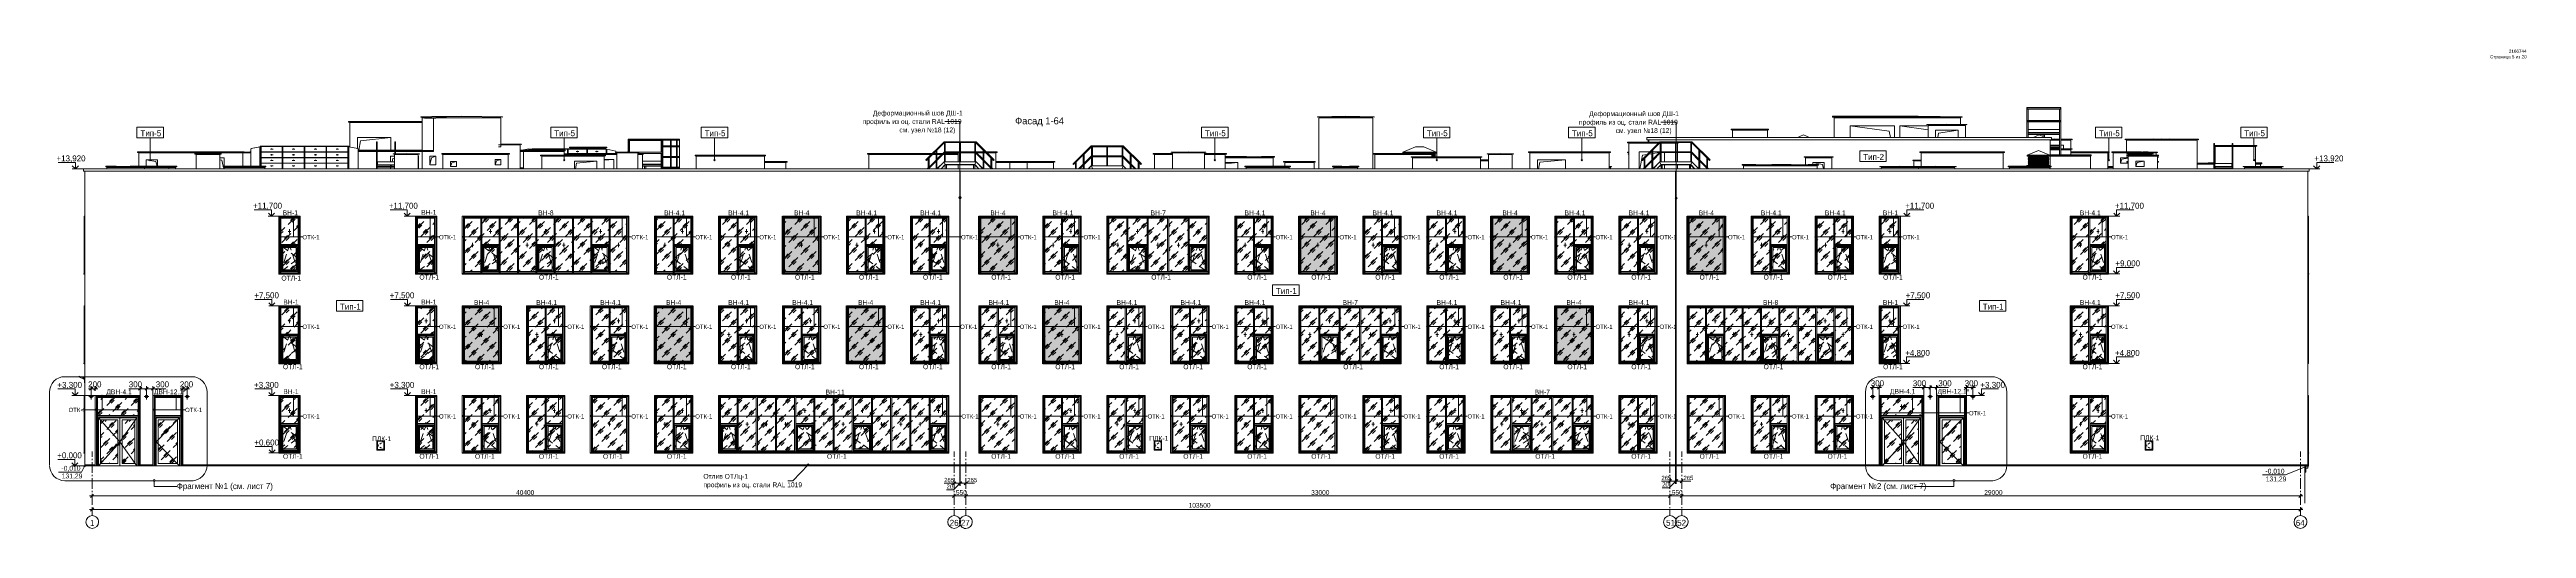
# Model space of a CAD drawing. Header units: millimetres. Extents: x 2294 to 908349, y -83289 to 219220.
# Drawn here: x 312356 to 428435, y 111447 to 133898 of the extents above; entities that cross this region are included whole.
import ezdxf

# ---------------------------------------------------------------- set-up
doc = ezdxf.new("R2010")
doc.units = ezdxf.units.MM
doc.layers.add('PDF _Геометрия', color=7, linetype='Continuous')
doc.layers.add('PDF _Текст', color=7, linetype='Continuous')
doc.styles.add('PDF ArialMT', font='arial.ttf')

msp = doc.modelspace()

# ---------------------------------------------------------------- hatches: boundary and pattern name
at = {"transparency": 33554551}
h = msp.add_hatch(color=3, dxfattribs=at)
h.dxf.hatch_style = 1
h.paths.add_polyline_path([(346698.7, 126085), (348497.7, 126085), (348497.7, 123371.6), (346698.7, 123371.6)])
h = msp.add_hatch(color=3, dxfattribs=at)
h.dxf.hatch_style = 1
h.paths.add_polyline_path([(355901.4, 126085), (357700.4, 126085), (357700.4, 123371.6), (355901.4, 123371.6)])
h = msp.add_hatch(color=3, dxfattribs=at)
h.dxf.hatch_style = 1
h.paths.add_polyline_path([(370899.1, 126085), (372698.1, 126085), (372698.1, 123371.6), (370899.1, 123371.6)])
h = msp.add_hatch(color=3, dxfattribs=at)
h.dxf.hatch_style = 1
h.paths.add_polyline_path([(379898.6, 126085), (381697.6, 126085), (381697.6, 123371.6), (379898.6, 123371.6)])
h = msp.add_hatch(color=3, dxfattribs=at)
h.dxf.hatch_style = 1
h.paths.add_polyline_path([(389097, 126085), (390896.1, 126085), (390896.1, 123371.6), (389097, 123371.6)])
h = msp.add_hatch(color=3, dxfattribs=at)
h.dxf.hatch_style = 1
h.paths.add_polyline_path([(340700.4, 121885.8), (342499.5, 121885.8), (342499.5, 119172.4), (340700.4, 119172.4)])
h = msp.add_hatch(color=3, dxfattribs=at)
h.dxf.hatch_style = 1
h.paths.add_polyline_path([(349699.9, 121885.8), (351499, 121885.8), (351499, 119172.4), (349699.9, 119172.4)])
h = msp.add_hatch(color=3, dxfattribs=at)
h.dxf.hatch_style = 1
h.paths.add_polyline_path([(358898.4, 121885.8), (360697.4, 121885.8), (360697.4, 119172.4), (358898.4, 119172.4)])
h = msp.add_hatch(color=3, dxfattribs=at)
h.dxf.hatch_style = 1
h.paths.add_polyline_path([(382895.6, 121885.8), (384694.6, 121885.8), (384694.6, 119172.4), (382895.6, 119172.4)])
h = msp.add_hatch(color=3, dxfattribs=at)
h.dxf.hatch_style = 1
h.paths.add_polyline_path([(331724, 121873.1), (333523.1, 121873.1), (333523.1, 119159.7), (331724, 119159.7)])

# ---------------------------------------------------------------- linework, layer by layer
for points in [[(346698.7, 126085), (348497.7, 126085), (348497.7, 123371.6), (346698.7, 123371.6)], [(355901.4, 126085), (357700.4, 126085), (357700.4, 123371.6), (355901.4, 123371.6)], [(370899.1, 126085), (372698.1, 126085), (372698.1, 123371.6), (370899.1, 123371.6)], [(379898.6, 126085), (381697.6, 126085), (381697.6, 123371.6), (379898.6, 123371.6)], [(389097, 126085), (390896.1, 126085), (390896.1, 123371.6), (389097, 123371.6)], [(340700.4, 121885.8), (342499.5, 121885.8), (342499.5, 119172.4), (340700.4, 119172.4)], [(349699.9, 121885.8), (351499, 121885.8), (351499, 119172.4), (349699.9, 119172.4)], [(358898.4, 121885.8), (360697.4, 121885.8), (360697.4, 119172.4), (358898.4, 119172.4)], [(382895.6, 121885.8), (384694.6, 121885.8), (384694.6, 119172.4), (382895.6, 119172.4)], [(331724, 121873.1), (333523.1, 121873.1), (333523.1, 119159.7), (331724, 119159.7)]]:
    msp.add_lwpolyline(points, close=True)
at = {"layer": 'PDF _Геометрия', "lineweight": 9}
for points in [[(405017.6, 129780.5), (405017.6, 131173.1), (405026, 131173.1), (405081.1, 131173.1)], [(406558.4, 131173.1), (406613.4, 131173.1), (406617.7, 131173.1), (406617.7, 128959.2)], [(329825.7, 130529.7), (326367.3, 130529.7), (326367.3, 130517), (329825.7, 130517)], [(326367.3, 130508.5), (326367.3, 130495.8), (329825.7, 130495.8), (326367.3, 130495.8), (326367.3, 130517)], [(329825.7, 130474.7), (326426.6, 130474.7), (326426.6, 129331.7)], [(330346.4, 129154), (330346.4, 129175.1), (329766.5, 129166.7), (329766.5, 129145.5), (330346.4, 129154), (330346.4, 129124.3), (330346.4, 130686.3), (330452.2, 130686.3), (330452.2, 130699), (333402.7, 130699), (333508.5, 130699), (333508.5, 129344.4), (333402.7, 129344.4)], [(329825.7, 129166.7), (329825.7, 130322.3), (329825.7, 129166.7), (329825.7, 130322.3), (329825.7, 129166.7), (329825.7, 130699), (329931.5, 130699), (329931.5, 130686.3), (330346.4, 130686.3), (330346.4, 129175.1)], [(330270.2, 130732.9), (330270.2, 130754.1), (330270.2, 130732.9)], [(333508.5, 130322.3), (333508.5, 129479.9), (333508.5, 129458.7)], [(355020.9, 126957), (355020.9, 130517), (354305.5, 130517)], [(371834.6, 128307.3), (371834.6, 130699), (374268.6, 130699), (374374.4, 130699), (374374.4, 128307.3)], [(388589.1, 126923.1), (388589.1, 130487.4), (387873.7, 130487.4)], [(391171.2, 130148.7), (391171.2, 130140.3), (392919.5, 130140.3), (392919.5, 130161.4)], [(391171.2, 130161.4), (391171.2, 130140.3), (392919.5, 130140.3), (392919.5, 130148.7)], [(391230.5, 129780.5), (391230.5, 130119.1), (392754.4, 130119.1), (392860.2, 130119.1), (392860.2, 129780.5)], [(401986.7, 130745.6), (395916.5, 130745.6), (395916.5, 130724.4), (397863.7, 130724.4)], [(395988.4, 129780.5), (395988.4, 130699), (396094.3, 130699), (401804.7, 130699), (401910.5, 130699), (401910.5, 130390)], [(398625.6, 129780.5), (398570.6, 130064.1), (396733.5, 130322.3)], [(400390.8, 130136), (399074.3, 130322.3)], [(400390.8, 129780.5), (400390.8, 130343.4), (402045.9, 130343.4), (402151.8, 130343.4), (402151.8, 129780.5)], [(400848, 129780.5), (400886.1, 129970.9), (401796.2, 130114.9)], [(401910.5, 130368.8), (401910.5, 130343.4)], [(405081.1, 131109.6), (405081.1, 130572)], [(405081.1, 130508.5), (405081.1, 129780.5)], [(405081.1, 130153), (406558.4, 130153)], [(405081.1, 130013.3), (406558.4, 130013.3)], [(406558.4, 130572), (406558.4, 131109.6)], [(406558.4, 128959.2), (406558.4, 130508.5)], [(321473.9, 129090.5), (321473.9, 129069.3), (316474.6, 129069.3), (316474.6, 129082)], [(316474.6, 129090.5), (316474.6, 129069.3), (321473.9, 129069.3), (321473.9, 129082)], [(321414.6, 128425.9), (321414.6, 129052.4), (316533.9, 129052.4), (316533.9, 128430.1)], [(317071.5, 128709.5), (317071.5, 129763.5)], [(317558.3, 129098.9), (318159.4, 129098.9)], [(319056.8, 129098.9), (319657.9, 129098.9)], [(319166.9, 129014.3), (319166.9, 128997.3), (320398.7, 128997.3), (320398.7, 129014.3)], [(319166.9, 129005.8), (319166.9, 128997.3), (320398.7, 128997.3), (320398.7, 129005.8)], [(319226.1, 128307.3), (319226.1, 128976.2), (320233.6, 128976.2), (320339.4, 128976.2), (320339.4, 128307.3)], [(321795.6, 129052.4), (321296.1, 129052.4)], [(321473.9, 129094.7), (321795.6, 129098.9), (321744.8, 129098.9)], [(321473.9, 129073.5), (321795.6, 129077.8), (321744.8, 129077.8)], [(321795.6, 128425.9), (321795.6, 129247.1), (321804.1, 129247.1)], [(321804.1, 129242.9), (321804.1, 129255.6), (322227.4, 129344.4), (321804.1, 129255.6), (321804.1, 129247.1), (321804.1, 129251.3)], [(321808.3, 129242.9), (321808.3, 129251.3), (322227.4, 129340.2)], [(321821, 129251.3), (321808.3, 129251.3), (322214.7, 129331.7), (322214.7, 128430.1), (322214.7, 129336), (322218.9, 129336), (322218.9, 128430.1), (322218.9, 129331.7)], [(322214.7, 128430.1), (322214.7, 129331.7)], [(322227.4, 129251.3), (322218.9, 129251.3)], [(322227.4, 129031.2), (322218.9, 129031.2)], [(322227.4, 129027), (322218.9, 129027)], [(322227.4, 129022.7), (322218.9, 129022.7)], [(326380, 129154), (326380, 129289.4), (326380, 129293.7), (326380, 129331.7), (326380, 129344.4), (326380, 129361.4), (325330.2, 129361.4), (324305.8, 129361.4), (323277.2, 129361.4), (322278.2, 129361.4), (322227.4, 129361.4), (322227.4, 129090.5), (322227.4, 128823.8), (322227.4, 128561.3), (322227.4, 128430.1), (322227.4, 128506.3), (322227.4, 128768.8), (322227.4, 129035.4), (322227.4, 129302.1)], [(322269.7, 129094.7), (322269.7, 129098.9)], [(326295.3, 129361.4), (326236.1, 129369.8), (326236.1, 129374.1), (326303.8, 129361.4), (326240.3, 129374.1), (326236.1, 129374.1), (322367.1, 129374.1), (322299.3, 129361.4)], [(322312, 129361.4), (322367.1, 129369.8), (322367.1, 129374.1), (322367.1, 129369.8), (322371.3, 129369.8), (322371.3, 129374.1), (322367.1, 129374.1), (322371.3, 129374.1), (322367.1, 129374.1), (322303.6, 129361.4)], [(322367.1, 129374.1), (322367.1, 129374.1)], [(322367.1, 129374.1), (322367.1, 129374.1)], [(322367.1, 129374.1), (322367.1, 129374.1)], [(322828.5, 129230.2), (322705.7, 129230.2)], [(322828.5, 128963.5), (322705.7, 128963.5)], [(322765, 129204.8), (322765, 129255.6)], [(322765, 128938.1), (322765, 128988.9)], [(323264.5, 129098.9), (323264.5, 129094.7)], [(323294.1, 129094.7), (323294.1, 129098.9)], [(323852.9, 129230.2), (323730.1, 129230.2)], [(323852.9, 128963.5), (323730.1, 128963.5)], [(323793.6, 129204.8), (323793.6, 129255.6)], [(323793.6, 128938.1), (323793.6, 128988.9)], [(324288.9, 129098.9), (324288.9, 129094.7)], [(324318.5, 129094.7), (324318.5, 129098.9)], [(324877.3, 129230.2), (324754.5, 129230.2)], [(324877.3, 128963.5), (324754.5, 128963.5)], [(324818, 129204.8), (324818, 129255.6)], [(324818, 128938.1), (324818, 128988.9)], [(325313.3, 129098.9), (325313.3, 129094.7)], [(325342.9, 129094.7), (325342.9, 129098.9)], [(325901.7, 129230.2), (325783.1, 129230.2)], [(325901.7, 128963.5), (325783.1, 128963.5)], [(325842.4, 129204.8), (325842.4, 129255.6)], [(325842.4, 128938.1), (325842.4, 128988.9)], [(326236.1, 129374.1), (326236.1, 129369.8), (326236.1, 129374.1)], [(326240.3, 129374.1), (326240.3, 129374.1)], [(326240.3, 129374.1), (326240.3, 129374.1)], [(326803.3, 129247.1), (326803.3, 129255.6), (326380, 129344.4), (326337.7, 129344.4), (326380, 129344.4), (326799.1, 129255.6), (326799.1, 129242.9), (326799.1, 129251.3), (326380, 129340.2)], [(326337.7, 129098.9), (326337.7, 129094.7)], [(326380, 129289.4), (326380, 129035.4), (326380, 128768.8), (326380, 128506.3), (326380, 128307.3), (326380, 128561.3), (326380, 128823.8), (326380, 129090.5), (326380, 129344.4)], [(326380, 129302.1), (326380, 129302.1)], [(326388.5, 129251.3), (326380, 129251.3)], [(326388.5, 129031.2), (326380, 129031.2)], [(326388.5, 129027), (326380, 129027)], [(326388.5, 129022.7), (326380, 129022.7)], [(326388.5, 129336), (326388.5, 129336)], [(326388.5, 128307.3), (326388.5, 129331.7), (326799.1, 129251.3)], [(326786.4, 129251.3), (326799.1, 129251.3), (326799.1, 129247.1), (326811.8, 129247.1), (326811.8, 128307.3)], [(327590.7, 129175.1), (327671.1, 129175.1), (327590.7, 129175.1), (327590.7, 129179.4), (326811.8, 129179.4)], [(326811.8, 129166.7), (327671.1, 129166.7)], [(327671.1, 129124.3), (326811.8, 129124.3)], [(326832.9, 129124.3), (326837.2, 129145.5)], [(326845.6, 129179.4), (326934.5, 129623.8), (328352.6, 129776.2)], [(327713.4, 128718), (327713.4, 129568.8), (327713.4, 129573), (327709.2, 129573), (327705, 129577.3), (327679.6, 129577.3), (327675.3, 129573), (327671.1, 129573), (327671.1, 129568.8), (327671.1, 128718)], [(327671.1, 129094.7), (327671.1, 128747.6), (327671.1, 128713.7)], [(328534.6, 129179.4), (328191.8, 129179.4), (328191.8, 129175.1), (327709.2, 129175.1), (328191.8, 129175.1)], [(327709.2, 129166.7), (328534.6, 129166.7)], [(328534.6, 129124.3), (327709.2, 129124.3)], [(327713.4, 128713.7), (327713.4, 128747.6), (327713.4, 129094.7)], [(328526.2, 128307.3), (328526.2, 128976.2), (329533.6, 128976.2), (329635.2, 128976.2), (329635.2, 128307.3)], [(328572.7, 129018.5), (328572.7, 129568.8), (328572.7, 129573), (328568.5, 129573), (328564.3, 129577.3), (328538.9, 129577.3), (328534.6, 129573), (328530.4, 129568.8), (328530.4, 129018.5)], [(328530.4, 128997.3), (328530.4, 128976.2)], [(329825.7, 129179.4), (328572.7, 129179.4)], [(328572.7, 129166.7), (329766.5, 129166.7)], [(330346.4, 129124.3), (329931.5, 129124.3), (329825.7, 129124.3), (329825.7, 129145.5), (329825.7, 128789.9), (329825.7, 129145.5), (329825.7, 128789.9), (329825.7, 129145.5), (328572.7, 129145.5), (329825.7, 129145.5)], [(329825.7, 128307.3), (329825.7, 129124.3), (328572.7, 129124.3)], [(328572.7, 128976.2), (328572.7, 128997.3)], [(329635.2, 128895.7), (329643.7, 128895.7)], [(330181.3, 128489.4), (330249, 128828), (330452.2, 128895.7)], [(333914.9, 129014.3), (333914.9, 128997.3), (330735.8, 128997.3), (330735.8, 129005.8)], [(330735.8, 129014.3), (330735.8, 128997.3), (333914.9, 128997.3), (333914.9, 129005.8)], [(330795.1, 128307.3), (330795.1, 128976.2), (333749.8, 128976.2), (333855.6, 128976.2), (333855.6, 128307.3)], [(332501, 129022.7), (333102.1, 129022.7)], [(334418.6, 128307.3), (334418.6, 129424.9), (333402.7, 129424.9)], [(333508.5, 129458.7), (334477.8, 129446), (334477.8, 129467.2), (333508.5, 129479.9)], [(333508.5, 129458.7), (333508.5, 129424.9)], [(334418.6, 129166.7), (334515.9, 129166.7), (334515.9, 129145.5), (336526.7, 129145.5), (336526.7, 129166.7)], [(335002.7, 129124.3), (334418.6, 129124.3)], [(334816.5, 129179.4), (334816.5, 129238.6), (334490.5, 129175.1)], [(334515.9, 129158.2), (334515.9, 129145.5), (336526.7, 129145.5), (336526.7, 129158.2)], [(334575.2, 128307.3), (334575.2, 129124.3), (336361.6, 129124.3), (336467.4, 129124.3), (336467.4, 128950.8)], [(334816.5, 129242.9), (334816.5, 129242.9)], [(334816.5, 129145.5), (334816.5, 129124.3), (334816.5, 129145.5)], [(334816.5, 129124.3), (334816.5, 129145.5)], [(338478.1, 129213.2), (338478.1, 129221.7), (338478.1, 129234.4), (337551.1, 129234.4), (336649.4, 129234.4), (335752, 129234.4), (334875.8, 129234.4), (334825, 129234.4), (334825, 129179.4)], [(335735.1, 129179.4), (335735.1, 129230.2), (334867.3, 129230.2), (334867.3, 129179.4)], [(334867.3, 129145.5), (334867.3, 129124.3)], [(334968.9, 129238.6), (334968.9, 129238.6)], [(334968.9, 129238.6), (334968.9, 129238.6)], [(334968.9, 129238.6), (334968.9, 129238.6)], [(338334.2, 129238.6), (334968.9, 129238.6)], [(338334.2, 129238.6), (334968.9, 129238.6)], [(334968.9, 129238.6), (334968.9, 129238.6)], [(338334.2, 129238.6), (334968.9, 129238.6)], [(335303.3, 129124.3), (335303.3, 129145.5)], [(335366.8, 128929.6), (335366.8, 128921.1), (338414.6, 128921.1), (338414.6, 128942.3)], [(335366.8, 128942.3), (335366.8, 128921.1), (338414.6, 128921.1), (338414.6, 128929.6)], [(335426.1, 128307.3), (335426.1, 128900), (338249.5, 128900), (338355.3, 128900), (338355.3, 128307.3)], [(335735.1, 129124.3), (335735.1, 129145.5)], [(336467.4, 129005.8), (336636.7, 129005.8), (336636.7, 129230.2), (335764.7, 129230.2), (335764.7, 129179.4)], [(335764.7, 129145.5), (335764.7, 129124.3)], [(336200.7, 129124.3), (336200.7, 129145.5)], [(336636.7, 128997.3), (336636.7, 128950.8), (336636.7, 128997.3), (336467.4, 128997.3)], [(336467.4, 128921.1), (336467.4, 128900)], [(336471.6, 128709.5), (336471.6, 129763.5)], [(336636.7, 129005.8), (336636.7, 128997.3), (336636.7, 128959.2)], [(336636.7, 128900), (336636.7, 128921.1)], [(337534.1, 129031.2), (337534.1, 129230.2), (336666.3, 129230.2), (336666.3, 129005.8), (336687.5, 129005.8)], [(336666.3, 128997.3), (336666.3, 128950.8), (336666.3, 128997.3), (336687.5, 128997.3), (338948, 128997.3), (336687.5, 128997.3), (336687.5, 129014.3), (336687.5, 128997.3)], [(336666.3, 128959.2), (336666.3, 128997.3), (336666.3, 129005.8)], [(336666.3, 128921.1), (336666.3, 128900)], [(338948, 129031.2), (336687.5, 129031.2), (336687.5, 129014.3), (338948, 129014.3)], [(337457.9, 129306.4), (337589.1, 129310.6), (336717.1, 129293.7), (336717.1, 129314.8), (337589.1, 129327.5), (337457.9, 129327.5)], [(336746.8, 128950.8), (336746.8, 128976.2), (338948, 128976.2), (337597.6, 128976.2)], [(336746.8, 128921.1), (336746.8, 128900)], [(336776.4, 129238.6), (336776.4, 129276.7), (338300.3, 129276.7), (338406.1, 129276.7), (338406.1, 129234.4)], [(337161.6, 129120.1), (337043.1, 129120.1)], [(337102.3, 129094.7), (337102.3, 129145.5)], [(338435.8, 129031.2), (338435.8, 129230.2), (337568, 129230.2), (337568, 129031.2)], [(337906.6, 129323.3), (337589.1, 129327.5), (338465.4, 129314.8), (338465.4, 129293.7), (337589.1, 129310.6), (337906.6, 129302.1)], [(338063.3, 129120.1), (337940.5, 129120.1)], [(337999.8, 129094.7), (337999.8, 129145.5)], [(338334.2, 129238.6), (338334.2, 129238.6)], [(338334.2, 129238.6), (338334.2, 129238.6)], [(338334.2, 129238.6), (338334.2, 129238.6)], [(338334.2, 129238.6), (338334.2, 129238.6)], [(338363.8, 129234.4), (338334.2, 129238.6)], [(338334.2, 129238.6), (338355.3, 129234.4)], [(338334.2, 129238.6), (338334.2, 129238.6)], [(338363.8, 129234.4), (338334.2, 129238.6)], [(338334.2, 129238.6), (338355.3, 129234.4)], [(338334.2, 129238.6), (338334.2, 129238.6)], [(338478.1, 129221.7), (338435.8, 129221.7), (338478.1, 129221.7), (338478.1, 129031.2), (338478.1, 129225.9), (338897.2, 129141.3), (338897.2, 129090.5), (338897.2, 129120.1), (338897.2, 129090.5)], [(338465.4, 128976.2), (338465.4, 128997.3)], [(338473.9, 129230.2), (338478.1, 129230.2), (338478.1, 129031.2), (338478.1, 129225.9)], [(338478.1, 128997.3), (338478.1, 128976.2)], [(338897.2, 129031.2), (338897.2, 129069.3)], [(338897.2, 128976.2), (338897.2, 128997.3)], [(338948, 128307.3), (338948, 129052.4), (339820, 129052.4), (339925.8, 129052.4), (339925.8, 128307.3)], [(339477.1, 129098.9), (339477.1, 129691.6), (339481.3, 129691.6), (339540.6, 129691.6)], [(339477.1, 129077.8), (339477.1, 129052.4)], [(339489.8, 129052.4), (339489.8, 129077.8)], [(339540.6, 129628.1), (339540.6, 129098.9)], [(339921.6, 129090.5), (341060.3, 129090.5), (341060.3, 129086.2), (341060.3, 129027), (340196.7, 129027)], [(339925.8, 129014.3), (340196.7, 129014.3), (340196.7, 129027), (339925.8, 129027)], [(340196.7, 129014.3), (340196.7, 128997.3), (339925.8, 128997.3), (340196.7, 128997.3), (340196.7, 129010)], [(339925.8, 128976.2), (340031.6, 128976.2), (340137.5, 128976.2), (340137.5, 128307.3)], [(341013.7, 129691.6), (341068.7, 129691.6), (341077.2, 129691.6), (341077.2, 128307.3)], [(341013.7, 129090.5), (341013.7, 129628.1)], [(341013.7, 128307.3), (341013.7, 129027)], [(341462.4, 129691.6), (341462.4, 128307.3), (341462.4, 128341.2), (341089.9, 128341.2), (341089.9, 128307.3), (341089.9, 129691.6), (341060.3, 129691.6), (341089.9, 129691.6)], [(341475.1, 129653.5), (341077.2, 129653.5)], [(341077.2, 129382.5), (341475.1, 129382.5)], [(341475.1, 129340.2), (341077.2, 129340.2)], [(341077.2, 128883), (341475.1, 128883)], [(341492, 129691.6), (341492, 128307.3), (341492, 128341.2)], [(341741.8, 129382.5), (341741.8, 129653.5), (341741.8, 129382.5), (341724.8, 129382.5), (341669.8, 129382.5), (341610.6, 129382.5), (341542.8, 129382.5), (341492, 129382.5), (341542.8, 129382.5), (341610.6, 129382.5), (341669.8, 129382.5), (341724.8, 129382.5), (341741.8, 129382.5), (341733.3, 129382.5), (341674.1, 129382.5), (341610.6, 129382.5), (341547.1, 129382.5), (341492, 129382.5), (341547.1, 129382.5), (341610.6, 129382.5), (341674.1, 129382.5), (341733.3, 129382.5), (341746, 129382.5)], [(341492, 129382.5), (341492, 129653.5), (341542.8, 129653.5), (341610.6, 129653.5), (341669.8, 129653.5), (341724.8, 129653.5), (341741.8, 129653.5), (341724.8, 129653.5), (341669.8, 129653.5), (341610.6, 129653.5), (341542.8, 129653.5), (341492, 129653.5), (341547.1, 129653.5), (341610.6, 129653.5), (341674.1, 129653.5), (341733.3, 129653.5), (341741.8, 129653.5)], [(341746, 129653.5), (341733.3, 129653.5), (341674.1, 129653.5), (341610.6, 129653.5), (341547.1, 129653.5), (341492, 129653.5)], [(341746, 129340.2), (341733.3, 129340.2), (341674.1, 129340.2), (341610.6, 129340.2), (341547.1, 129340.2), (341492, 129340.2), (341547.1, 129340.2), (341610.6, 129340.2), (341674.1, 129340.2), (341733.3, 129340.2), (341741.8, 129340.2), (341741.8, 128883)], [(341741.8, 129340.2), (341741.8, 128883), (341724.8, 128883), (341669.8, 128883), (341610.6, 128883), (341542.8, 128883), (341492, 128883), (341542.8, 128883), (341610.6, 128883), (341669.8, 128883), (341724.8, 128883), (341741.8, 128883), (341733.3, 128883), (341674.1, 128883), (341610.6, 128883), (341547.1, 128883), (341492, 128883), (341547.1, 128883), (341610.6, 128883), (341674.1, 128883), (341733.3, 128883), (341746, 128883)], [(341492, 128883), (341492, 129340.2)], [(341746, 128307.3), (341746, 129691.6), (341741.8, 129691.6), (341762.9, 129691.6), (341767.2, 129691.6), (341746, 129691.6)], [(341767.2, 128341.2), (341767.2, 128307.3), (341767.2, 129691.6)], [(341767.2, 129653.5), (341767.2, 129382.5)], [(341767.2, 129340.2), (341767.2, 128883)], [(341877.2, 129653.5), (341877.2, 129691.6)], [(341877.2, 129340.2), (341877.2, 129382.5)], [(341877.2, 128840.7), (341877.2, 128883)], [(345915.6, 128942.3), (345915.6, 128921.1), (342605.3, 128921.1), (342605.3, 128929.6)], [(342605.3, 128942.3), (342605.3, 128921.1), (345915.6, 128921.1), (345915.6, 128929.6)], [(342664.6, 128307.3), (342664.6, 128900), (345750.5, 128900), (345856.3, 128900), (345856.3, 128307.3)], [(343092.1, 128946.5), (343689, 128946.5)], [(343519.7, 128709.5), (343519.7, 129763.5)], [(344442.5, 128946.5), (345039.3, 128946.5)], [(353729.8, 129027), (351748.7, 129027), (351249.2, 129027), (350686.2, 129027), (350686.2, 129014.3), (353717.1, 129014.3)], [(350686.2, 129014.3), (350686.2, 128997.3), (353695.9, 128997.3), (350686.2, 128997.3), (350686.2, 129010)], [(353674.8, 128976.2), (350745.5, 128976.2), (350745.5, 128307.3)], [(351249.2, 129027), (351748.7, 129027)], [(354330.9, 128637.5), (354330.9, 129534.9), (354326.7, 129534.9), (354322.4, 129534.9), (354297, 129534.9), (354292.8, 129534.9), (354288.6, 129539.2), (354288.6, 129543.4), (354275.9, 129568.8), (354275.9, 129573), (354275.9, 129577.3), (354275.9, 129573), (354275.9, 129568.8), (354288.6, 129543.4), (354288.6, 129539.2), (354292.8, 129534.9), (353454.7, 128696.8), (353450.4, 128696.8), (353450.4, 128701), (353446.2, 128701), (353429.3, 128718), (353429.3, 128722.2), (353425, 128722.2), (353425, 128726.4), (354275.9, 129577.3), (355774.4, 129577.3), (356625.2, 128726.4), (356621, 128722.2), (356616.8, 128718), (356599.8, 128701), (356595.6, 128701), (356595.6, 128696.8), (355757.4, 129534.9), (355757.4, 129539.2), (355761.7, 129539.2), (355761.7, 129543.4), (355770.1, 129568.8), (355774.4, 129573), (355774.4, 129577.3), (355774.4, 129573), (355770.1, 129568.8), (355761.7, 129543.4), (355761.7, 129539.2), (355757.4, 129539.2), (355757.4, 129534.9), (354292.8, 129534.9), (354292.8, 128637.5)], [(353903.4, 128976.2), (353729.8, 128976.2)], [(353772.1, 129014.3), (353903.4, 129014.3)], [(353903.4, 129027), (353784.8, 129027)], [(356142.6, 128307.3), (356142.6, 129149.7), (356142.6, 129154), (356138.4, 129154), (356138.4, 129158.2), (356113, 129179.4), (356108.8, 129183.6), (356108.8, 129187.8), (356104.6, 129187.8), (356104.6, 128307.3), (355774.4, 128637.5), (355774.4, 128633.3), (355774.4, 128629.1), (354275.9, 128629.1), (354280.1, 128629.1), (354280.1, 128624.8), (354326.7, 128506.3), (354280.1, 128624.8), (354280.1, 128629.1), (354275.9, 128629.1), (354275.9, 128633.3), (354275.9, 128637.5), (353945.7, 128307.3), (353945.7, 129187.8), (353941.5, 129187.8), (353941.5, 129183.6), (353937.2, 129183.6), (353937.2, 129179.4), (353911.8, 129158.2), (353911.8, 129154), (353907.6, 129154), (353907.6, 129149.7), (353903.4, 129149.7), (353903.4, 128307.3)], [(354216.6, 129027), (353945.7, 129027)], [(353945.7, 129014.3), (354199.7, 129014.3)], [(354161.6, 128976.2), (353945.7, 128976.2)], [(354292.8, 128976.2), (354216.6, 128976.2)], [(354258.9, 129014.3), (354292.8, 129014.3)], [(354292.8, 129027), (354271.6, 129027)], [(354944.7, 129027), (354330.9, 129027)], [(354330.9, 129014.3), (354944.7, 129014.3)], [(354944.7, 128976.2), (354330.9, 128976.2)], [(355004, 129052.4), (354944.7, 129052.4), (354944.7, 128637.5)], [(355046.3, 128637.5), (355046.3, 129534.9), (355042.1, 129534.9), (355037.8, 129534.9), (355012.4, 129534.9), (355008.2, 129534.9), (355004, 129534.9), (355004, 128637.5)], [(355719.3, 129052.4), (355046.3, 129052.4)], [(355757.4, 128637.5), (355757.4, 129534.9), (355753.2, 129534.9), (355749, 129534.9), (355727.8, 129534.9), (355723.6, 129534.9), (355719.3, 129534.9), (355719.3, 128637.5)], [(356104.6, 129098.9), (355761.7, 129098.9)], [(355774.4, 129090.5), (356104.6, 129090.5)], [(356104.6, 129052.4), (355812.5, 129052.4)], [(356193.4, 129098.9), (356142.6, 129098.9)], [(356142.6, 129090.5), (356201.9, 129090.5)], [(356244.2, 129052.4), (356142.6, 129052.4)], [(356256.9, 129090.5), (356764.9, 129090.5), (356764.9, 129098.9), (356248.5, 129098.9)], [(356764.9, 129082), (356764.9, 129069.3), (356278.1, 129069.3), (356764.9, 129069.3), (356764.9, 129090.5)], [(356299.3, 129052.4), (356599.8, 129052.4), (356705.6, 129052.4), (356705.6, 128307.3)], [(361230.8, 128447), (361230.8, 129344.4), (361226.6, 129344.4), (361222.3, 129344.4), (361196.9, 129344.4), (361192.7, 129344.4), (361188.5, 129344.4), (361188.5, 129348.7), (361188.5, 129352.9), (361175.8, 129378.3), (361175.8, 129382.5), (361175.8, 129386.8), (361175.8, 129382.5), (361175.8, 129378.3), (361188.5, 129352.9), (361188.5, 129348.7), (361188.5, 129344.4), (360350.3, 128506.3), (360350.3, 128510.5), (360346.1, 128510.5), (360346.1, 128514.8), (360329.1, 128531.7), (360324.9, 128531.7), (360324.9, 128535.9), (361175.8, 129386.8), (362674.3, 129386.8), (363525.1, 128535.9), (363520.9, 128535.9), (363520.9, 128531.7), (363516.6, 128531.7), (363499.7, 128514.8), (363499.7, 128510.5), (363495.5, 128510.5), (363495.5, 128506.3), (362657.3, 129344.4), (362657.3, 129348.7), (362661.6, 129352.9), (362670, 129378.3), (362670, 129382.5), (362674.3, 129382.5), (362674.3, 129386.8), (362674.3, 129382.5), (362670, 129382.5), (362670, 129378.3), (362661.6, 129352.9), (362657.3, 129348.7), (362657.3, 129344.4), (361188.5, 129344.4), (361188.5, 128447)], [(360845.6, 128307.3), (360845.6, 128997.3), (360841.3, 128997.3), (360841.3, 128993.1), (360837.1, 128993.1), (360837.1, 128988.9), (360811.7, 128967.7), (360811.7, 128963.5), (360807.5, 128963.5), (360807.5, 128959.2), (360803.2, 128959.2), (360803.2, 128307.3)], [(361941.9, 128447), (361941.9, 129344.4), (361937.7, 129344.4), (361912.3, 129344.4), (361908.1, 129344.4), (361903.8, 129344.4), (361903.8, 128447)], [(362657.3, 128447), (362657.3, 129344.4), (362653.1, 129344.4), (362648.9, 129344.4), (362623.5, 129344.4), (362619.2, 129344.4), (362619.2, 128447)], [(363042.5, 128307.3), (363042.5, 128959.2), (363042.5, 128963.5), (363038.3, 128963.5), (363034.1, 128967.7), (363012.9, 128988.9), (363008.7, 128993.1), (363008.7, 128997.3), (363004.4, 128997.3), (363004.4, 128307.3)], [(364587.6, 129022.7), (364985.5, 129022.7), (364587.6, 129022.7), (364587.6, 129027), (364075.4, 129027), (364075.4, 129014.3), (364985.5, 129014.3)], [(364075.4, 129014.3), (364075.4, 128997.3), (364985.5, 128997.3), (364075.4, 128997.3), (364075.4, 129005.8)], [(364985.5, 128976.2), (364134.7, 128976.2), (364134.7, 128307.3)], [(364985.5, 128307.3), (364985.5, 129052.4), (366378.2, 129052.4), (366484, 129052.4), (366484, 128307.3), (366484, 128819.5)], [(366484, 129014.3), (367512.6, 129014.3), (367512.6, 129027), (366996.2, 129027), (366996.2, 129022.7), (366484, 129022.7), (366996.2, 129022.7)], [(367512.6, 129014.3), (367512.6, 128997.3), (366484, 128997.3), (367512.6, 128997.3), (367512.6, 129005.8)], [(366484, 128976.2), (367347.6, 128976.2), (367453.4, 128976.2), (367453.4, 128307.3)], [(366966.6, 128709.5), (366966.6, 129763.5)], [(367453.4, 128866.1), (369764.6, 128866.1), (369764.6, 128878.8), (369146.6, 128878.8), (369146.6, 128874.6), (368448.2, 128874.6), (368448.2, 128878.8), (367453.4, 128878.8)], [(369764.6, 128866.1), (369764.6, 128844.9), (367453.4, 128844.9), (369764.6, 128844.9), (369764.6, 128857.6)], [(368448.2, 128874.6), (369146.6, 128874.6)], [(377193.7, 129014.3), (377193.7, 128997.3), (374404.1, 128997.3), (374404.1, 129005.8)], [(374404.1, 129014.3), (374404.1, 128997.3), (377193.7, 128997.3), (377193.7, 129005.8)], [(374463.3, 128307.3), (374463.3, 128976.2), (377028.6, 128976.2), (377130.2, 128976.2), (377130.2, 128870.3)], [(375775.6, 129094.7), (376368.2, 129344.4), (376757.7, 129344.4), (377346, 129094.7), (377346, 129043.9), (377316.4, 129043.9), (375809.4, 129043.9), (375775.6, 129043.9), (375775.6, 129094.7), (377346, 129094.7)], [(375834.8, 128997.3), (375817.9, 128976.2)], [(375817.9, 128976.2), (377307.9, 128976.2), (375817.9, 128976.2)], [(376626.4, 129027), (376025.3, 129027)], [(376025.3, 129022.7), (376626.4, 129022.7)], [(379483.7, 128866.1), (379483.7, 128844.9), (376173.5, 128844.9), (376173.5, 128857.6)], [(376173.5, 128866.1), (376173.5, 128844.9), (379483.7, 128844.9), (379483.7, 128857.6)], [(376656.1, 128870.3), (377155.6, 128870.3)], [(377257.2, 128967.7), (377307.9, 128916.9), (377257.2, 128967.7), (377130.2, 128967.7)], [(377130.2, 128916.9), (377307.9, 128916.9), (377130.2, 128916.9)], [(377307.9, 128976.2), (377257.2, 129027), (377193.7, 129027)], [(377363, 128709.5), (377363, 129763.5)], [(377659.3, 128870.3), (378158.8, 128870.3)], [(378692.2, 128874.6), (379043.5, 128874.6)], [(379792.8, 128307.3), (379792.8, 128976.2), (380796, 128976.2), (380901.8, 128976.2), (380901.8, 128307.3)], [(385503.2, 129090.5), (385503.2, 129069.3), (381672.2, 129069.3), (381672.2, 129082)], [(381672.2, 129090.5), (381672.2, 129069.3), (385503.2, 129069.3), (385503.2, 129082)], [(381731.5, 128307.3), (381731.5, 129052.4), (385338.1, 129052.4), (385439.7, 129052.4), (385439.7, 128307.3)], [(383505.1, 129098.9), (384106.2, 129098.9)], [(384165.5, 128709.5), (384165.5, 129763.5)], [(386370.9, 129073.5), (386303.2, 129069.3), (386303.2, 129090.5), (386370.9, 129090.5)], [(387797.5, 129551.9), (386311.7, 129551.9), (386311.7, 129539.2), (387784.8, 129539.2)], [(386311.7, 129539.2), (386311.7, 129522.2), (387767.8, 129522.2), (386311.7, 129522.2), (386311.7, 129530.7)], [(386370.9, 128997.3), (386332.8, 128997.3), (386332.8, 129014.3), (386370.9, 129014.3)], [(387746.7, 129501.1), (386370.9, 129501.1), (386370.9, 128307.3)], [(386878.9, 128307.3), (387005.9, 128950.8), (387226, 128980.4)], [(387877.9, 128637.5), (387877.9, 129534.9), (387873.7, 129534.9), (387869.4, 129534.9), (387844, 129534.9), (387839.8, 129534.9), (387835.6, 129534.9), (387835.6, 129539.2), (387835.6, 129543.4), (387822.9, 129568.8), (387822.9, 129573), (387822.9, 129577.3), (387822.9, 129573), (387822.9, 129568.8), (387835.6, 129543.4), (387835.6, 129539.2), (387835.6, 129534.9), (387839.8, 129534.9), (387001.7, 128696.8), (386997.4, 128696.8), (386997.4, 128701), (386993.2, 128701), (386976.3, 128718), (386976.3, 128722.2), (386972, 128722.2), (386972, 128726.4), (387822.9, 129577.3), (389321.4, 129577.3), (390172.2, 128726.4), (390168, 128722.2), (390163.8, 128718), (390146.8, 128701), (390142.6, 128701), (390142.6, 128696.8), (389304.4, 129534.9), (389304.4, 129539.2), (389308.7, 129543.4), (389317.1, 129568.8), (389317.1, 129573), (389321.4, 129573), (389321.4, 129577.3), (389321.4, 129573), (389317.1, 129573), (389317.1, 129568.8), (389308.7, 129543.4), (389304.4, 129539.2), (389304.4, 129534.9), (387839.8, 129534.9), (387839.8, 128637.5)], [(387217.5, 129666.2), (387217.5, 129780.5), (406173.2, 129780.5), (406173.2, 129666.2)], [(387217.5, 129780.5), (387217.5, 129666.2), (406173.2, 129666.2), (406173.2, 129780.5)], [(387276.8, 129551.9), (387276.8, 129666.2)], [(387276.8, 129501.1), (387276.8, 129522.2)], [(387293.7, 128988.9), (387450.4, 129014.3)], [(387298, 129666.2), (387298, 129551.9)], [(387298, 129522.2), (387298, 129501.1)], [(389689.6, 128307.3), (389689.6, 129149.7), (389689.6, 129154), (389685.4, 129154), (389681.2, 129158.2), (389660, 129179.4), (389655.8, 129183.6), (389655.8, 129187.8), (389651.6, 129187.8), (389651.6, 128307.3), (389321.4, 128637.5), (389321.4, 128633.3), (389317.1, 128629.1), (387822.9, 128629.1), (387827.1, 128624.8), (387873.7, 128506.3), (387827.1, 128624.8), (387822.9, 128629.1), (387822.9, 128633.3), (387822.9, 128637.5), (387492.7, 128307.3), (387492.7, 129187.8), (387488.5, 129187.8), (387488.5, 129183.6), (387484.2, 129183.6), (387484.2, 129179.4), (387458.8, 129158.2), (387458.8, 129154), (387454.6, 129154), (387454.6, 129149.7), (387450.4, 129149.7), (387450.4, 128307.3)], [(387492.7, 129018.5), (387797.5, 129065.1)], [(387839.8, 129501.1), (387801.7, 129501.1)], [(387877.9, 129501.1), (388546.7, 129501.1), (388551, 129501.1)], [(388589.1, 128637.5), (388589.1, 129534.9), (388584.8, 129534.9), (388559.4, 129534.9), (388555.2, 129534.9), (388551, 129534.9), (388551, 128637.5)], [(388711.8, 129530.7), (388711.8, 129522.2), (388589.1, 129522.2), (388711.8, 129522.2), (388711.8, 129534.9)], [(388589.1, 129501.1), (388652.5, 129501.1), (388652.5, 129103.2)], [(388652.5, 129065.1), (388652.5, 128637.5)], [(389304.4, 128637.5), (389304.4, 129534.9), (389300.2, 129534.9), (389296, 129534.9), (389270.6, 129534.9), (389266.3, 129534.9), (389266.3, 128637.5)], [(403967.8, 129090.5), (403967.8, 129069.3), (400009.8, 129069.3), (400009.8, 129086.2)], [(400009.8, 129090.5), (400009.8, 129069.3), (403967.8, 129069.3), (403967.8, 129086.2)], [(400069.1, 128417.4), (400069.1, 129052.4), (403802.7, 129052.4), (403908.5, 129052.4), (403908.5, 128307.3)], [(400695.6, 129098.9), (401394.1, 129098.9)], [(405076.8, 128895.7), (405043, 128895.7), (405043, 128946.5), (405567.9, 129166.7), (406092.8, 128946.5), (406092.8, 128895.7), (406063.1, 128895.7)], [(406092.8, 128946.5), (405567.9, 129166.7), (405043, 128946.5)], [(406558.4, 129970.9), (405081.1, 129970.9)], [(405081.1, 129907.4), (406558.4, 129907.4)], [(406003.9, 128874.6), (406054.7, 128828), (406003.9, 128874.6), (405136.1, 128874.6), (405085.3, 128828)], [(405326.6, 128874.6), (405326.6, 128895.7)], [(405415.5, 128895.7), (405415.5, 128874.6)], [(405720.2, 128874.6), (405720.2, 128895.7)], [(405788, 129907.4), (405788, 129780.5)], [(405813.4, 128895.7), (405813.4, 128874.6)], [(405851.5, 129780.5), (405851.5, 129907.4)], [(406113.9, 128455.5), (406113.9, 129666.2)], [(406558.4, 129649.2), (406113.9, 129649.2)], [(406558.4, 129365.6), (406113.9, 129365.6)], [(406113.9, 129302.1), (406558.4, 129302.1)], [(406113.9, 129297.9), (406143.6, 129302.1)], [(406113.9, 129251.3), (406338.3, 129251.3), (406558.4, 129251.3)], [(406558.4, 129230.2), (406338.3, 129234.4), (406113.9, 129230.2)], [(406558.4, 129200.5), (406113.9, 129200.5)], [(406113.9, 128942.3), (408040, 128942.3), (408040, 128959.2), (407375.4, 128959.2), (407375.4, 128950.8), (406825.1, 128950.8), (406825.1, 128959.2), (406113.9, 128959.2)], [(408040, 128942.3), (408040, 128921.1), (406113.9, 128921.1), (408040, 128921.1), (408040, 128938.1)], [(406113.9, 128900), (407896, 128900), (407997.6, 128900), (407997.6, 128307.3)], [(406143.6, 129666.2), (406181.6, 129649.2), (406143.6, 129666.2)], [(406173.2, 129700), (406338.3, 129704.3), (406558.4, 129700)], [(406558.4, 129678.9), (406338.3, 129683.1), (406173.2, 129678.9)], [(406461, 129365.6), (406558.4, 129386.8)], [(406558.4, 128900), (406558.4, 128921.1)], [(406617.7, 129700), (407151, 129691.6), (407151, 129670.4), (406617.7, 129678.9)], [(406617.7, 129649.2), (406985.9, 129649.2), (407087.5, 129649.2), (407087.5, 129242.9)], [(406617.7, 129399.5), (406736.2, 129420.6)], [(406617.7, 129247.1), (407151, 129238.6), (407151, 129221.7), (406617.7, 129230.2)], [(407087.5, 129221.7), (407087.5, 128959.2), (407087.5, 129200.5), (406985.9, 129200.5), (406617.7, 129200.5)], [(406617.7, 128900), (406617.7, 128921.1)], [(406825.1, 128950.8), (406825.1, 128959.2), (407375.4, 128959.2), (407375.4, 128950.8)], [(407087.5, 129090.5), (408878.1, 129090.5), (408878.1, 129103.2), (407087.5, 129103.2)], [(408878.1, 129082), (408878.1, 129069.3), (407087.5, 129069.3), (408878.1, 129069.3), (408878.1, 129090.5)], [(407087.5, 129052.4), (408713, 129052.4), (408818.8, 129052.4), (408818.8, 128307.3)], [(407087.5, 128971.9), (407087.5, 128959.2)], [(407087.5, 128921.1), (407087.5, 128900)], [(408861.2, 128709.5), (408861.2, 129763.5)], [(411138.6, 129090.5), (411138.6, 129069.3), (409000.9, 129069.3), (409000.9, 129090.5)], [(409000.9, 129082), (409000.9, 129069.3), (409779.7, 129069.3)], [(409060.1, 128307.3), (409060.1, 129052.4), (410973.5, 129052.4), (411079.3, 129052.4), (411079.3, 128942.3)], [(413009.6, 128307.3), (413009.6, 129649.2), (409690.9, 129649.2), (409690.9, 129103.2)], [(409690.9, 129069.3), (409690.9, 129052.4)], [(409767.1, 128921.1), (409767.1, 128641.8), (409707.8, 128641.8), (409707.8, 128620.6), (409767.1, 128620.6), (409767.1, 128307.3), (409767.1, 128900), (411032.7, 128900), (411138.6, 128900), (411138.6, 128307.3)], [(409767.1, 128844.9), (409707.8, 128844.9), (409707.8, 128866.1), (409767.1, 128866.1)], [(409767.1, 128942.3), (409767.1, 128976.2), (410774.5, 128976.2), (410880.3, 128976.2), (410880.3, 128946.5)], [(410245.4, 129700), (410943.8, 129708.5)], [(410943.8, 129691.6), (410245.4, 129678.9)], [(410711, 129098.9), (410457, 129098.9)], [(410880.3, 128925.4), (410880.3, 128900)], [(411079.3, 128921.1), (411079.3, 128900)], [(411138.6, 128866.1), (411197.8, 128866.1), (411197.8, 128844.9), (411138.6, 128844.9)], [(411705.8, 129712.7), (412603.2, 129695.8)], [(412603.2, 129678.9), (411705.8, 129691.6)], [(413822.3, 128641.8), (413822.3, 129488.4), (413822.3, 129492.6), (413818.1, 129492.6), (413818.1, 129496.8), (413813.9, 129496.8), (413792.7, 129496.8), (413788.5, 129496.8), (413788.5, 129492.6), (413784.2, 129492.6), (413784.2, 129488.4), (413784.2, 128641.8)], [(414643.5, 129403.7), (413822.3, 129403.7)], [(413822.3, 129391), (414643.5, 129391)], [(414643.5, 129348.7), (413847.7, 129348.7), (413847.7, 128557.1)], [(414643.5, 129463), (414643.5, 129488.4), (414643.5, 129492.6), (414647.8, 129492.6), (414647.8, 129496.8), (414652, 129496.8), (414677.4, 129496.8), (414652, 129496.8), (414647.8, 129496.8), (414647.8, 129492.6), (414643.5, 129492.6), (414643.5, 129488.4), (414643.5, 128641.8)], [(414681.6, 128641.8), (414681.6, 129488.4), (414681.6, 129492.6), (414677.4, 129492.6), (414677.4, 129496.8), (414677.4, 129492.6), (414681.6, 129492.6), (414681.6, 129488.4), (414681.6, 129463)], [(414681.6, 129391), (415799.2, 129391), (415799.2, 129403.7), (414681.6, 129403.7)], [(415799.2, 129382.5), (415799.2, 129369.8), (414681.6, 129369.8), (415799.2, 129369.8), (415799.2, 129391)], [(414681.6, 129348.7), (415634.1, 129348.7), (415739.9, 129348.7), (415739.9, 128425.9)], [(415663.7, 128709.5), (415663.7, 129763.5)], [(314104.1, 128307.3), (313689.3, 128307.3), (313566.5, 128307.3), (313566.5, 128607.9), (312766.5, 128607.9)], [(313718.9, 128307.3), (313418.4, 128307.3)], [(418254.3, 128188.8), (418254.3, 128307.3), (418254.3, 128188.8), (313943.3, 128188.8), (313943.3, 128307.3), (418254.3, 128307.3)], [(313943.3, 128188.8), (313943.3, 128307.3)], [(314023.7, 114389), (314023.7, 114435.6), (314002.5, 114435.6), (314002.5, 128188.8)], [(314502, 114435.6), (314023.7, 114435.6), (314502, 114435.6), (314023.7, 114435.6), (314502, 114435.6), (314502, 117686.6), (316601.6, 117686.6), (316601.6, 114435.6), (317202.7, 114435.6), (317202.7, 117686.6), (318603.9, 117686.6), (318603.9, 114435.6), (355012.4, 114435.6), (355012.4, 128188.8), (355012.4, 114435.6), (355033.6, 114435.6), (355033.6, 128188.8), (355033.6, 114435.6), (388559.4, 114435.6), (388559.4, 128188.8), (388559.4, 114435.6), (388580.6, 114435.6), (388580.6, 128188.8), (388580.6, 114435.6), (398096.5, 114435.6), (398096.5, 117686.6), (400196.1, 117686.6), (400196.1, 114435.6), (400793, 114435.6), (400793, 117686.6), (402194.1, 117686.6), (402194.1, 114435.6), (418173.9, 114435.6), (418195.1, 114435.6), (418195.1, 128188.8), (418195.1, 126085), (418224.7, 126085), (418224.7, 126008.8), (418224.7, 124734.6), (418224.7, 123460.5), (418224.7, 123384.3), (418195.1, 123384.3), (418195.1, 121885.8), (418224.7, 121885.8), (418224.7, 121809.6), (418224.7, 119261.3), (418224.7, 119185.1), (418195.1, 119185.1), (418195.1, 117686.6), (418224.7, 117686.6), (418224.7, 117610.4), (418224.7, 116336.3), (418224.7, 115062.1), (418224.7, 114985.9), (418195.1, 114985.9), (418195.1, 114435.6), (418195.1, 114414.4), (418190.8, 114414.4), (418182.4, 114422.9), (418190.8, 114418.7), (418190.8, 114435.6), (418186.6, 114435.6), (418195.1, 114435.6), (418186.6, 114435.6)], [(314988.8, 128408.9), (314988.8, 128396.2), (314988.8, 128417.4), (316868.3, 128417.4), (316868.3, 128430.1), (316322.3, 128430.1), (316322.3, 128421.6), (315471.4, 128421.6), (315471.4, 128430.1), (314988.8, 128430.1), (314988.8, 128417.4)], [(314988.8, 128396.2), (316868.3, 128396.2), (314988.8, 128396.2)], [(315048.1, 128307.3), (315048.1, 128375.1), (316703.2, 128375.1), (316809.1, 128375.1), (316809.1, 128307.3)], [(315471.4, 128421.6), (316322.3, 128421.6)], [(316127.5, 128421.6), (316127.5, 128430.1), (316673.6, 128430.1), (317003.8, 128430.1), (317003.8, 128425.9), (317524.4, 128425.9), (316868.3, 128425.9)], [(316127.5, 128396.2), (318007, 128396.2), (316127.5, 128396.2)], [(316186.8, 128375.1), (317841.9, 128375.1), (317947.8, 128375.1), (317947.8, 128307.3)], [(316309.6, 128396.2), (318320.3, 128396.2), (316309.6, 128396.2)], [(316368.8, 128375.1), (318155.2, 128375.1), (318256.8, 128375.1), (318256.8, 128307.3)], [(316533.9, 128396.2), (316533.9, 128375.1)], [(316868.3, 128421.6), (317524.4, 128421.6), (317524.4, 128430.1), (318007, 128430.1), (318007, 128417.4), (316868.3, 128417.4), (316868.3, 128396.2), (316868.3, 128408.9)], [(317397.5, 128425.9), (317342.4, 128650.2), (316889.5, 128726.4)], [(317410.2, 128375.1), (317405.9, 128396.2)], [(318007, 128430.1), (318320.3, 128430.1), (318320.3, 128417.4), (318007, 128417.4), (318007, 128396.2), (318007, 128408.9)], [(318320.3, 128417.4), (318320.3, 128396.2), (318320.3, 128408.9)], [(320496.1, 128430.1), (320428.3, 128709.5), (320339.4, 128722.2)], [(320487.6, 128408.9), (320487.6, 128396.2), (320487.6, 128417.4), (322498.3, 128417.4), (322498.3, 128430.1), (321829.5, 128430.1), (321829.5, 128425.9), (321076, 128425.9), (321076, 128430.1), (320487.6, 128430.1), (320487.6, 128417.4)], [(320487.6, 128396.2), (322498.3, 128396.2), (320487.6, 128396.2)], [(320525.7, 128307.3), (320504.5, 128396.2)], [(320546.9, 128307.3), (320546.9, 128375.1), (322333.2, 128375.1), (322439, 128375.1), (322439, 128307.3), (323264.5, 128307.3), (323264.5, 128565.6), (322269.7, 128565.6), (322269.7, 128430.1)], [(321414.6, 128375.1), (321414.6, 128396.2)], [(321795.6, 128396.2), (321795.6, 128375.1)], [(322214.7, 128375.1), (322214.7, 128396.2)], [(322269.7, 128828), (322269.7, 128836.5)], [(322269.7, 128565.6), (322269.7, 128574)], [(322269.7, 128396.2), (322269.7, 128375.1)], [(322498.3, 128417.4), (322498.3, 128396.2), (322498.3, 128408.9)], [(322828.5, 128701), (322705.7, 128701)], [(322828.5, 128438.6), (322705.7, 128438.6)], [(322765, 128675.6), (322765, 128726.4)], [(322765, 128408.9), (322765, 128464)], [(323264.5, 128836.5), (323264.5, 128828)], [(323264.5, 128574), (323264.5, 128565.6)], [(323264.5, 128307.3), (323264.5, 128307.3)], [(323294.1, 128828), (323294.1, 128836.5)], [(323294.1, 128565.6), (323294.1, 128574)], [(323294.1, 128307.3), (323294.1, 128307.3)], [(323852.9, 128701), (323730.1, 128701)], [(323852.9, 128438.6), (323730.1, 128438.6)], [(323793.6, 128675.6), (323793.6, 128726.4)], [(323793.6, 128408.9), (323793.6, 128464)], [(324288.9, 128836.5), (324288.9, 128828)], [(324288.9, 128574), (324288.9, 128565.6)], [(324288.9, 128307.3), (324288.9, 128307.3)], [(324318.5, 128828), (324318.5, 128836.5)], [(324318.5, 128565.6), (324318.5, 128574)], [(324318.5, 128307.3), (324318.5, 128307.3)], [(324877.3, 128701), (324754.5, 128701)], [(324877.3, 128438.6), (324754.5, 128438.6)], [(324818, 128675.6), (324818, 128726.4)], [(324818, 128408.9), (324818, 128464)], [(325313.3, 128836.5), (325313.3, 128828)], [(325313.3, 128574), (325313.3, 128565.6)], [(325313.3, 128307.3), (325313.3, 128307.3)], [(325342.9, 128828), (325342.9, 128836.5)], [(325342.9, 128565.6), (325342.9, 128574)], [(325342.9, 128307.3), (325342.9, 128307.3)], [(325901.7, 128701), (325783.1, 128701)], [(325901.7, 128438.6), (325783.1, 128438.6)], [(325842.4, 128675.6), (325842.4, 128726.4)], [(325842.4, 128408.9), (325842.4, 128464)], [(326337.7, 128836.5), (326337.7, 128828)], [(326337.7, 128574), (326337.7, 128565.6)], [(326337.7, 128307.3), (326337.7, 128307.3)], [(326380, 128802.6), (326388.5, 128802.6)], [(327671.1, 128811.1), (327671.1, 128785.7), (327671.1, 128307.3), (327671.1, 128337), (327671.1, 128341.2), (327675.3, 128345.4), (327675.3, 128349.7), (327679.6, 128349.7), (327705, 128349.7), (327709.2, 128349.7), (327709.2, 128345.4), (327713.4, 128341.2), (327713.4, 128337), (327713.4, 128307.3), (327713.4, 128785.7), (327713.4, 128811.1)], [(327671.1, 128709.5), (327671.1, 128379.3), (327671.1, 128345.4)], [(327713.4, 128345.4), (327713.4, 128379.3), (327713.4, 128709.5)], [(328339.9, 128307.3), (328356.8, 128383.5)], [(328365.3, 128434.3), (328378, 128497.8)], [(328407.6, 128637.5), (328437.3, 128789.9), (328526.2, 128798.4)], [(329635.2, 128747.6), (329635.2, 128341.2)], [(331150.7, 128417.4), (331209.9, 128591), (331421.6, 128650.2)], [(333233.3, 128489.4), (333296.8, 128679.9), (333500, 128747.6)], [(334435.5, 128307.3), (334575.2, 128341.2)], [(337005, 128307.3), (337055.8, 128565.6), (337999.8, 128671.4)], [(338355.3, 128713.7), (338799.8, 128747.6)], [(339925.8, 128819.5), (339925.8, 128417.4)], [(340137.5, 128671.4), (341013.7, 128671.4)], [(340137.5, 128531.7), (341013.7, 128531.7)], [(341013.7, 128493.6), (340137.5, 128493.6)], [(340137.5, 128430.1), (341013.7, 128430.1)], [(340243.3, 128430.1), (340243.3, 128307.3)], [(340306.8, 128307.3), (340306.8, 128430.1)], [(341475.1, 128840.7), (341077.2, 128840.7)], [(341077.2, 128383.5), (341475.1, 128383.5)], [(341475.1, 128341.2), (341077.2, 128341.2)], [(341746, 128840.7), (341733.3, 128840.7), (341674.1, 128840.7), (341610.6, 128840.7), (341547.1, 128840.7), (341492, 128840.7), (341547.1, 128840.7), (341610.6, 128840.7), (341674.1, 128840.7), (341733.3, 128840.7), (341741.8, 128840.7), (341741.8, 128383.5)], [(341741.8, 128840.7), (341741.8, 128383.5), (341724.8, 128383.5), (341669.8, 128383.5), (341610.6, 128383.5), (341542.8, 128383.5), (341492, 128383.5), (341542.8, 128383.5), (341610.6, 128383.5), (341669.8, 128383.5), (341724.8, 128383.5), (341741.8, 128383.5), (341733.3, 128383.5), (341674.1, 128383.5), (341610.6, 128383.5), (341547.1, 128383.5), (341492, 128383.5), (341547.1, 128383.5), (341610.6, 128383.5), (341674.1, 128383.5), (341733.3, 128383.5), (341746, 128383.5)], [(341492, 128383.5), (341492, 128840.7)], [(341746, 128341.2), (341733.3, 128341.2), (341674.1, 128341.2), (341610.6, 128341.2), (341547.1, 128341.2), (341492, 128341.2), (341547.1, 128341.2), (341610.6, 128341.2), (341674.1, 128341.2), (341733.3, 128341.2), (341741.8, 128341.2), (341741.8, 128307.3), (341741.8, 128341.2)], [(341767.2, 128840.7), (341767.2, 128383.5)], [(341877.2, 128341.2), (341877.2, 128383.5)], [(345856.3, 128641.8), (346927.3, 128641.8), (346927.3, 128650.2), (346478.6, 128650.2), (346478.6, 128646), (345881.7, 128646), (345881.7, 128650.2), (345856.3, 128650.2)], [(346927.3, 128641.8), (346927.3, 128620.6), (345856.3, 128620.6), (346927.3, 128620.6), (346927.3, 128633.3)], [(345856.3, 128599.4), (346762.2, 128599.4), (346863.8, 128599.4), (346863.8, 128307.3)], [(345881.7, 128646), (346478.6, 128646)], [(353446.2, 128701), (353429.3, 128718)], [(353573.2, 128307.3), (353573.2, 128819.5), (353573.2, 128815.3), (353568.9, 128815.3), (353568.9, 128811.1), (353564.7, 128811.1), (353543.6, 128785.7), (353539.3, 128785.7), (353539.3, 128781.5), (353535.1, 128781.5), (353535.1, 128777.2), (353535.1, 128307.3), (353535.1, 128337), (353535.1, 128341.2), (353535.1, 128345.4), (353535.1, 128349.7), (353492.8, 128307.3)], [(354136.2, 128307.3), (354330.9, 128502.1), (354330.9, 128497.8), (355715.1, 128497.8), (355719.3, 128497.8), (355719.3, 128502.1), (355719.3, 128506.3), (355770.1, 128624.8), (355770.1, 128629.1), (355774.4, 128629.1), (355774.4, 128633.3), (355774.4, 128637.5), (354275.9, 128637.5), (354275.9, 128633.3), (354275.9, 128629.1), (353954.2, 128307.3)], [(355914.1, 128307.3), (355719.3, 128502.1), (354330.9, 128502.1), (354330.9, 128506.3), (354326.7, 128506.3), (354330.9, 128502.1), (354330.9, 128497.8), (354144.6, 128307.3)], [(354275.9, 128637.5), (355774.4, 128637.5), (354275.9, 128637.5)], [(354322.4, 128637.5), (354297, 128637.5)], [(354330.9, 128497.8), (354330.9, 128497.8)], [(354377.5, 128493.6), (354343.6, 128493.6), (354339.4, 128493.6), (354335.1, 128493.6), (354335.1, 128307.3)], [(354385.9, 128307.3), (354385.9, 128493.6), (354381.7, 128493.6), (354377.5, 128493.6), (354343.6, 128493.6)], [(354944.7, 128502.1), (354944.7, 128497.8), (354944.7, 128307.3)], [(355037.8, 128637.5), (355012.4, 128637.5)], [(355706.6, 128493.6), (355672.8, 128493.6), (355668.5, 128493.6), (355664.3, 128493.6), (355664.3, 128307.3)], [(355715.1, 128307.3), (355715.1, 128493.6), (355710.9, 128493.6), (355706.6, 128493.6), (355672.8, 128493.6)], [(355905.6, 128307.3), (355715.1, 128497.8), (355719.3, 128497.8), (355719.3, 128502.1), (355719.3, 128506.3), (355770.1, 128624.8), (355770.1, 128629.1), (355774.4, 128629.1), (356096.1, 128307.3)], [(355715.1, 128497.8), (355715.1, 128497.8)], [(355749, 128637.5), (355727.8, 128637.5)], [(355774.4, 128637.5), (355774.4, 128637.5)], [(356557.5, 128307.3), (356515.2, 128349.7), (356515.2, 128345.4), (356515.2, 128341.2), (356515.2, 128337), (356515.2, 128307.3), (356515.2, 128777.2), (356515.2, 128781.5), (356510.9, 128781.5), (356506.7, 128785.7), (356481.3, 128811.1), (356477.1, 128815.3), (356477.1, 128819.5), (356472.8, 128819.5), (356472.8, 128307.3)], [(356616.8, 128718), (356599.8, 128701)], [(356968.1, 128646), (356705.6, 128650.2), (357412.6, 128641.8), (357412.6, 128620.6), (356705.6, 128633.3), (356968.1, 128629.1)], [(356705.6, 128599.4), (357247.5, 128599.4), (357353.3, 128599.4), (357353.3, 128307.3)], [(358377.7, 128646), (358597.8, 128646), (358377.7, 128646), (358377.7, 128650.2), (357878.2, 128650.2), (357878.2, 128646), (357378.7, 128646), (357378.7, 128650.2), (356862.3, 128650.2)], [(359228.6, 128599.4), (356925.8, 128599.4)], [(357378.7, 128646), (357878.2, 128646)], [(357412.6, 128641.8), (358102.6, 128641.8), (358784.1, 128650.2), (358534.3, 128646)], [(358534.3, 128629.1), (358784.1, 128629.1), (358102.6, 128620.6), (358102.6, 128641.8)], [(358166.1, 128307.3), (358166.1, 128599.4), (359300.5, 128599.4), (359402.1, 128599.4), (359402.1, 128307.3)], [(359033.8, 128646), (358784.1, 128650.2), (359465.6, 128641.8), (359465.6, 128620.6), (358784.1, 128629.1), (359033.8, 128629.1)], [(359393.6, 128641.8), (359393.6, 128650.2), (358877.2, 128650.2)], [(360346.1, 128514.8), (360329.1, 128531.7)], [(360473.1, 128307.3), (360473.1, 128629.1), (360468.8, 128624.8), (360464.6, 128620.6), (360443.4, 128595.2), (360439.2, 128595.2), (360435, 128591), (360435, 128307.3)], [(360638.2, 128307.3), (360803.2, 128472.4), (360803.2, 128476.7), (360803.2, 128480.9), (360803.2, 128485.1), (360803.2, 128519), (360803.2, 128523.2), (360803.2, 128527.5), (360583.1, 128307.3)], [(362814, 128307.3), (362674.3, 128447), (362674.3, 128442.8), (362670, 128442.8), (362670, 128438.6), (361175.8, 128438.6), (361175.8, 128442.8), (361175.8, 128447), (361036.1, 128307.3)], [(362805.5, 128307.3), (362670, 128438.6), (362670, 128442.8), (362674.3, 128442.8), (362674.3, 128447), (361175.8, 128447), (361175.8, 128442.8), (361175.8, 128438.6), (361040.3, 128307.3)], [(361222.3, 128447), (361196.9, 128447)], [(362623.5, 128307.3), (362619.2, 128311.6), (361230.8, 128311.6), (361226.6, 128315.8), (361226.6, 128311.6), (361230.8, 128311.6), (361230.8, 128307.3), (361230.8, 128311.6), (361226.6, 128307.3)], [(361937.7, 128447), (361912.3, 128447)], [(362648.9, 128447), (362623.5, 128447)], [(363266.9, 128307.3), (363042.5, 128527.5), (363042.5, 128523.2), (363042.5, 128519), (363042.5, 128485.1), (363042.5, 128480.9), (363042.5, 128476.7), (363042.5, 128472.4), (363211.9, 128307.3)], [(363415, 128307.3), (363415, 128591), (363410.8, 128591), (363410.8, 128595.2), (363406.6, 128595.2), (363381.2, 128620.6), (363381.2, 128624.8), (363376.9, 128624.8), (363376.9, 128629.1), (363372.7, 128629.1), (363372.7, 128307.3)], [(363516.6, 128531.7), (363499.7, 128514.8)], [(367453.4, 128823.8), (369599.5, 128823.8), (369701.1, 128823.8), (369701.1, 128425.9)], [(367453.4, 128540.2), (368050.2, 128595.2)], [(368372, 128408.9), (368372, 128396.2), (368372, 128417.4), (370513.9, 128417.4), (370513.9, 128430.1), (369819.7, 128430.1), (369819.7, 128425.9), (369066.2, 128425.9), (369066.2, 128430.1), (368372, 128430.1), (368372, 128417.4)], [(368372, 128396.2), (370513.9, 128396.2), (368372, 128396.2)], [(368431.2, 128307.3), (368431.2, 128375.1), (370348.8, 128375.1), (370454.6, 128375.1), (370454.6, 128307.3)], [(369066.2, 128425.9), (369819.7, 128425.9)], [(369701.1, 128396.2), (369701.1, 128375.1)], [(370243, 128430.1), (370243, 128599.4), (371508.7, 128599.4), (371614.5, 128599.4), (371614.5, 128307.3)], [(370243, 128396.2), (370243, 128375.1)], [(370513.9, 128417.4), (370513.9, 128396.2), (370513.9, 128408.9)], [(370928.7, 128650.2), (371229.3, 128646)], [(370928.7, 128650.2), (371229.3, 128646)], [(373714.1, 128417.4), (373714.1, 128396.2), (372482.3, 128396.2), (372482.3, 128404.7)], [(372482.3, 128417.4), (372482.3, 128396.2), (373714.1, 128396.2), (373714.1, 128404.7)], [(372541.5, 128307.3), (372541.5, 128375.1), (373549, 128375.1), (373650.6, 128375.1), (373650.6, 128307.3)], [(372922.5, 128421.6), (373273.8, 128421.6)], [(376232.8, 128307.3), (376232.8, 128823.8), (379318.7, 128823.8), (379420.2, 128823.8), (379420.2, 128307.3)], [(377130.2, 128844.9), (377130.2, 128823.8)], [(379792.8, 128730.7), (379420.2, 128730.7)], [(379420.2, 128713.7), (379792.8, 128713.7)], [(379792.8, 128696.8), (379420.2, 128696.8), (379792.8, 128696.8)], [(379420.2, 128675.6), (379746.2, 128675.6), (379792.8, 128675.6)], [(382137.9, 128307.3), (382201.4, 128612.1), (383395.1, 128726.4)], [(385439.7, 128417.4), (385562.4, 128417.4), (385562.4, 128396.2), (385439.7, 128396.2)], [(385439.7, 128375.1), (385503.2, 128375.1), (385503.2, 128307.3)], [(386993.2, 128701), (386976.3, 128718)], [(387120.2, 128307.3), (387120.2, 128819.5), (387120.2, 128815.3), (387115.9, 128815.3), (387115.9, 128811.1), (387111.7, 128811.1), (387090.5, 128785.7), (387086.3, 128785.7), (387086.3, 128781.5), (387082.1, 128781.5), (387082.1, 128777.2), (387082.1, 128307.3), (387082.1, 128337), (387082.1, 128341.2), (387082.1, 128345.4), (387082.1, 128349.7), (387039.8, 128307.3)], [(387683.2, 128307.3), (387877.9, 128502.1), (387877.9, 128497.8), (389262.1, 128497.8), (389266.3, 128497.8), (389266.3, 128502.1), (389266.3, 128506.3), (389317.1, 128624.8), (389317.1, 128629.1), (389321.4, 128633.3), (389321.4, 128637.5), (387822.9, 128637.5), (387822.9, 128633.3), (387822.9, 128629.1), (387501.2, 128307.3)], [(389461.1, 128307.3), (389266.3, 128502.1), (387877.9, 128502.1), (387877.9, 128506.3), (387873.7, 128506.3), (387877.9, 128502.1), (387877.9, 128497.8), (387687.4, 128307.3)], [(387822.9, 128637.5), (389321.4, 128637.5), (387822.9, 128637.5)], [(387869.4, 128637.5), (387844, 128637.5)], [(387877.9, 128497.8), (387877.9, 128497.8)], [(387924.5, 128493.6), (387890.6, 128493.6), (387886.4, 128493.6), (387882.1, 128493.6), (387882.1, 128307.3)], [(387932.9, 128307.3), (387932.9, 128493.6), (387928.7, 128493.6), (387924.5, 128493.6), (387890.6, 128493.6)], [(388584.8, 128637.5), (388559.4, 128637.5)], [(388652.5, 128502.1), (388652.5, 128497.8), (388652.5, 128307.3)], [(389253.6, 128493.6), (389219.8, 128493.6), (389215.5, 128493.6), (389211.3, 128493.6), (389211.3, 128307.3)], [(389262.1, 128307.3), (389262.1, 128493.6), (389257.9, 128493.6), (389253.6, 128493.6), (389219.8, 128493.6)], [(389452.6, 128307.3), (389262.1, 128497.8), (389266.3, 128497.8), (389266.3, 128502.1), (389266.3, 128506.3), (389317.1, 128624.8), (389317.1, 128629.1), (389643.1, 128307.3)], [(389262.1, 128497.8), (389262.1, 128497.8)], [(389296, 128637.5), (389270.6, 128637.5)], [(389321.4, 128637.5), (389321.4, 128637.5)], [(390104.5, 128307.3), (390062.2, 128349.7), (390062.2, 128345.4), (390062.2, 128341.2), (390062.2, 128337), (390062.2, 128307.3), (390062.2, 128777.2), (390062.2, 128781.5), (390057.9, 128781.5), (390053.7, 128785.7), (390028.3, 128811.1), (390024.1, 128815.3), (390019.8, 128819.5), (390019.8, 128307.3)], [(390163.8, 128718), (390146.8, 128701)], [(395251.9, 128489.4), (395251.9, 128472.4), (391679.2, 128472.4), (391679.2, 128485.1)], [(391679.2, 128489.4), (391679.2, 128472.4), (395251.9, 128472.4), (395251.9, 128485.1)], [(391742.7, 128307.3), (391742.7, 128451.3), (395086.8, 128451.3), (395188.4, 128451.3), (395188.4, 128307.3)], [(395497.4, 128307.3), (395442.4, 128514.8), (394993.7, 128595.2)], [(398663.7, 128404.7), (399070.1, 128408.9), (398130.4, 128396.2), (398130.4, 128417.4), (399070.1, 128430.1), (398663.7, 128421.6)], [(398189.6, 128307.3), (398189.6, 128375.1), (399844.8, 128375.1), (399950.6, 128375.1), (399950.6, 128307.3)], [(400009.8, 128396.2), (400009.8, 128417.4), (399070.1, 128430.1), (399514.6, 128421.6)], [(400369.7, 128404.7), (400763.3, 128408.9), (400009.8, 128396.2), (399070.1, 128408.9), (399514.6, 128404.7)], [(400069.1, 128701), (399671.2, 128696.8), (399671.2, 128713.7), (400069.1, 128722.2)], [(399916.7, 128396.2), (399823.6, 128396.2)], [(399823.6, 128396.2), (399823.6, 128396.2)], [(399887.1, 128375.1), (401538, 128375.1), (401643.8, 128375.1), (401643.8, 128307.3)], [(399916.7, 128417.4), (400763.3, 128430.1), (400369.7, 128421.6)], [(400069.1, 128400.5), (400069.1, 128375.1)], [(401220.5, 128421.6), (400763.3, 128430.1), (401703.1, 128417.4), (401703.1, 128396.2), (400763.3, 128408.9), (401220.5, 128404.7)], [(403908.5, 128819.5), (403908.5, 128489.4)], [(406160.5, 128417.4), (406160.5, 128396.2), (404149.8, 128396.2), (404149.8, 128408.9)], [(404149.8, 128417.4), (404149.8, 128396.2), (406160.5, 128396.2), (406160.5, 128408.9)], [(404209, 128307.3), (404209, 128375.1), (405995.4, 128375.1), (406101.2, 128375.1), (406101.2, 128307.3)], [(404767.8, 128425.9), (405521.3, 128425.9)], [(405123.4, 128464), (405017.6, 128455.5), (406118.2, 128455.5), (406012.3, 128464)], [(405017.6, 128455.5), (405017.6, 128425.9)], [(405085.3, 128828), (406054.7, 128828), (405085.3, 128828)], [(406054.7, 128768.8), (406003.9, 128815.3), (405136.1, 128815.3), (405085.3, 128768.8)], [(406054.7, 128705.3), (406003.9, 128756.1), (405136.1, 128756.1), (405085.3, 128705.3)], [(405085.3, 128705.3), (406054.7, 128705.3), (405085.3, 128705.3)], [(406054.7, 128646), (406003.9, 128696.8), (405136.1, 128696.8), (405085.3, 128646)], [(405085.3, 128646), (406054.7, 128646), (405085.3, 128646)], [(406054.7, 128586.7), (406003.9, 128637.5), (405136.1, 128637.5), (405085.3, 128586.7)], [(405085.3, 128586.7), (406054.7, 128586.7), (405085.3, 128586.7)], [(406054.7, 128527.5), (406003.9, 128574), (405136.1, 128574), (405085.3, 128527.5)], [(405085.3, 128527.5), (406054.7, 128527.5), (405085.3, 128527.5)], [(406054.7, 128468.2), (406003.9, 128514.8), (405136.1, 128514.8), (405085.3, 128468.2)], [(405326.6, 128815.3), (405326.6, 128828)], [(405326.6, 128756.1), (405326.6, 128764.5)], [(405326.6, 128696.8), (405326.6, 128705.3)], [(405326.6, 128637.5), (405326.6, 128646)], [(405326.6, 128574), (405326.6, 128586.7)], [(405326.6, 128514.8), (405326.6, 128527.5)], [(405415.5, 128828), (405415.5, 128815.3)], [(405415.5, 128764.5), (405415.5, 128756.1)], [(405415.5, 128705.3), (405415.5, 128696.8)], [(405415.5, 128646), (405415.5, 128637.5)], [(405415.5, 128586.7), (405415.5, 128574)], [(405415.5, 128527.5), (405415.5, 128514.8)], [(405720.2, 128815.3), (405720.2, 128828)], [(405720.2, 128756.1), (405720.2, 128764.5)], [(405720.2, 128696.8), (405720.2, 128705.3)], [(405720.2, 128637.5), (405720.2, 128646)], [(405720.2, 128574), (405720.2, 128586.7)], [(405720.2, 128514.8), (405720.2, 128527.5)], [(405813.4, 128828), (405813.4, 128815.3)], [(405813.4, 128764.5), (405813.4, 128756.1)], [(405813.4, 128705.3), (405813.4, 128696.8)], [(405813.4, 128646), (405813.4, 128637.5)], [(405813.4, 128586.7), (405813.4, 128574)], [(405813.4, 128527.5), (405813.4, 128514.8)], [(406113.9, 128307.3), (406113.9, 128396.2)], [(406118.2, 128430.1), (406118.2, 128455.5)], [(408818.8, 128417.4), (409060.1, 128421.6)], [(409060.1, 128400.5), (408818.8, 128396.2)], [(409060.1, 128375.1), (408818.8, 128375.1)], [(409415.7, 128565.6), (409479.2, 128756.1), (409767.1, 128811.1)], [(410122.6, 128417.4), (410186.1, 128607.9), (410524.8, 128671.4)], [(411138.6, 128641.8), (411197.8, 128641.8), (411197.8, 128620.6), (411138.6, 128620.6)], [(413009.6, 128574), (413517.5, 128574), (413517.5, 128582.5), (413784.2, 128582.5)], [(413009.6, 128578.3), (413517.5, 128578.3)], [(413009.6, 128565.6), (413784.2, 128565.6)], [(413784.2, 128527.5), (413009.6, 128527.5)], [(413784.2, 128730.7), (413784.2, 128705.3), (413784.2, 128307.3)], [(413822.3, 128307.3), (413822.3, 128705.3), (413822.3, 128730.7)], [(413822.3, 128582.5), (413847.7, 128582.5)], [(413822.3, 128565.6), (413847.7, 128565.6)], [(413835, 128527.5), (413822.3, 128527.5)], [(413835, 128307.3), (413835, 128353.9), (414635.1, 128353.9), (414635.1, 128307.3)], [(413847.7, 128417.4), (413847.7, 128353.9)], [(414643.5, 128730.7), (414643.5, 128705.3), (414643.5, 128307.3)], [(414681.6, 128307.3), (414681.6, 128705.3), (414681.6, 128730.7)], [(415667.9, 128404.7), (416095.5, 128408.9), (415151.5, 128396.2), (415151.5, 128417.4), (416095.5, 128430.1), (415667.9, 128421.6)], [(415215, 128307.3), (415215, 128375.1), (416870.1, 128375.1), (416971.7, 128375.1), (416971.7, 128307.3)], [(415739.9, 128582.5), (416027.7, 128582.5), (416027.7, 128565.6), (415739.9, 128565.6)], [(416027.7, 128565.6), (416027.7, 128544.4), (415739.9, 128544.4), (416027.7, 128544.4), (416027.7, 128561.3)], [(415739.9, 128527.5), (415862.7, 128527.5), (415968.5, 128527.5), (415968.5, 128425.9)], [(415739.9, 128404.7), (415739.9, 128375.1)], [(415968.5, 128408.9), (415968.5, 128375.1)], [(416518.8, 128421.6), (416095.5, 128430.1), (417035.2, 128417.4), (417035.2, 128396.2), (416095.5, 128408.9), (416518.8, 128404.7)], [(417991.9, 128307.3), (418389.8, 128307.3), (418605.7, 128307.3), (418605.7, 128607.9), (419405.7, 128607.9)], [(418453.3, 128307.3), (418753.8, 128307.3)], [(314002.5, 123384.3), (313972.9, 123384.3), (313972.9, 123460.5), (313972.9, 126008.8), (313972.9, 126085), (314002.5, 126085)], [(323721.6, 126085), (323044.4, 126085), (322752.3, 126085), (322752.3, 126385.5), (321952.2, 126385.5)], [(322904.7, 126085), (322604.1, 126085)], [(323154.4, 123397), (323154.4, 123460.5), (323154.4, 124734.6), (323154.4, 126034.2), (323201, 126034.2), (323201, 124734.6), (323201, 123435.1), (323154.4, 123435.1), (323154.4, 124734.6), (323154.4, 126008.8), (323154.4, 126085), (323103.6, 126085), (323103.6, 126008.8), (323103.6, 124734.6), (323103.6, 123460.5), (323103.6, 123384.3), (323103.6, 126085), (324102.6, 126085), (324102.6, 123384.3), (324102.6, 123460.5), (324102.6, 124734.6), (324102.6, 126008.8), (324102.6, 126085), (324051.8, 126085), (324051.8, 126008.8), (324051.8, 124734.6), (324051.8, 126034.2), (324001, 126034.2), (324001, 124734.6), (324001, 123435.1), (324001, 123485.9), (323201, 123485.9), (323201, 123435.1), (324001, 123435.1), (324051.8, 123435.1), (324051.8, 124734.6), (324051.8, 123460.5), (324051.8, 123397)], [(323201, 125373.8), (323387.2, 125560.1)], [(323201, 125437.3), (323222.1, 125458.5)], [(323201, 125272.2), (323306.8, 125373.8)], [(323247.5, 125983.4), (323251.8, 125987.6)], [(323531.2, 125699.8), (323814.8, 125987.6)], [(323543.9, 125373.8), (323662.4, 125373.8)], [(323603.1, 125475.4), (323603.1, 125272.2)], [(323645.5, 125881.8), (323751.3, 125987.6)], [(323730.1, 125801.4), (323869.8, 125941.1)], [(323789.4, 126063.8), (323789.4, 125115.6), (324208.4, 125115.6), (324064.5, 125115.6)], [(323814.8, 125416.2), (324001, 125606.7)], [(323929.1, 125598.2), (324001, 125670.2)], [(329885, 126085), (329461.7, 126085), (329118.8, 126085), (329118.8, 126385.5), (328318.7, 126385.5)], [(329271.2, 126085), (328970.6, 126085)], [(329550.6, 123397), (329550.6, 123460.5), (329550.6, 124734.6), (329550.6, 126034.2), (329601.4, 126034.2), (329601.4, 124734.6), (329601.4, 123435.1), (329550.6, 123435.1), (329550.6, 124734.6), (329550.6, 126008.8), (329550.6, 126085), (329504, 126085), (329504, 126008.8), (329504, 124734.6), (329504, 123460.5), (329504, 123384.3), (329504, 126085), (330503, 126085), (330503, 123384.3), (330503, 123460.5), (330503, 124734.6), (330503, 126008.8), (330503, 126085), (330452.2, 126085), (330452.2, 126008.8), (330452.2, 124734.6), (330452.2, 126034.2), (330401.4, 126034.2), (330401.4, 124734.6), (330401.4, 123435.1), (330401.4, 123485.9), (329601.4, 123485.9), (329601.4, 123435.1), (330401.4, 123435.1), (330452.2, 123435.1), (330452.2, 124734.6), (330452.2, 123460.5), (330452.2, 123397)], [(329601.4, 125547.4), (329893.4, 125839.5)], [(329601.4, 125615.1), (329728.4, 125742.1)], [(329669.1, 125517.8), (329808.8, 125657.5)], [(329753.8, 125132.6), (330177.1, 125560.1)], [(329868, 125318.8), (330012, 125458.5)], [(329940, 125373.8), (330062.8, 125373.8)], [(329952.7, 125234.1), (330092.4, 125373.8)], [(330003.5, 125475.4), (330003.5, 125272.2)], [(330033.1, 125983.4), (330037.4, 125987.6)], [(330189.8, 126063.8), (330189.8, 125115.6), (330608.8, 125115.6), (330460.7, 125115.6)], [(330316.8, 125699.8), (330401.4, 125784.4)], [(331751.8, 123397), (331751.8, 123460.5), (331751.8, 124734.6), (331751.8, 126034.2), (331802.6, 126034.2), (331802.6, 124734.6), (331802.6, 123435.1), (331751.8, 123435.1), (331751.8, 124734.6), (331751.8, 126008.8), (331751.8, 126085), (331701, 126085), (331701, 126008.8), (331701, 124734.6), (331701, 123460.5), (331701, 123384.3), (331701, 126085), (333500, 126085), (337000.8, 126085), (339502.5, 126085), (339502.5, 123384.3), (339502.5, 123460.5), (339502.5, 124734.6), (339502.5, 126008.8), (339502.5, 126085), (339451.7, 126085), (339451.7, 126008.8), (339451.7, 124734.6), (339451.7, 123435.1), (339400.9, 123435.1), (339400.9, 124734.6), (339400.9, 126034.2), (339451.7, 126034.2), (339451.7, 124734.6), (339451.7, 123460.5), (339451.7, 123397)], [(331802.6, 125488.1), (332158.1, 125839.5)], [(331849.1, 125598.2), (331988.8, 125742.1)], [(331933.8, 125517.8), (332073.5, 125657.5)], [(332014.2, 125132.6), (332437.5, 125560.1)], [(332132.7, 125318.8), (332272.4, 125458.5)], [(332213.2, 125234.1), (332357.1, 125373.8)], [(332297.8, 125983.4), (332302.1, 125987.6)], [(332615.3, 125737.9), (332865.1, 125987.6)], [(332695.7, 125881.8), (332801.6, 125987.6)], [(332780.4, 125801.4), (332920.1, 125941.1)], [(332865.1, 125416.2), (333288.4, 125839.5)], [(332962.4, 125373.8), (333080.9, 125373.8)], [(332979.3, 125598.2), (333123.3, 125742.1)], [(333021.7, 125475.4), (333021.7, 125272.2)], [(333064, 125517.8), (333203.7, 125657.5)], [(333144.4, 125132.6), (333428.1, 125416.2)], [(333263, 125318.8), (333402.7, 125458.5)], [(333474.6, 125462.7), (333572, 125560.1)], [(333474.6, 125365.4), (333487.3, 125373.8)], [(333711.7, 125699.8), (333999.5, 125987.6)], [(333830.2, 125881.8), (333931.8, 125987.6)], [(333910.6, 125801.4), (334054.5, 125941.1)], [(333995.3, 125416.2), (334287.4, 125708.2)], [(334109.6, 125598.2), (334253.5, 125742.1)], [(334194.2, 125517.8), (334287.4, 125610.9)], [(334338.2, 125759), (334418.6, 125839.5)], [(334338.2, 125191.8), (334702.2, 125560.1)], [(334393.2, 125318.8), (334537.1, 125458.5)], [(334477.8, 125234.1), (334617.5, 125373.8)], [(334558.3, 125983.4), (334562.5, 125987.6)], [(334841.9, 125699.8), (335129.7, 125987.6)], [(334960.4, 125881.8), (335062, 125987.6)], [(335040.8, 125801.4), (335146.7, 125903)], [(335125.5, 125416.2), (335146.7, 125437.3)], [(335197.5, 125488.1), (335548.8, 125839.5)], [(335244, 125598.2), (335383.7, 125742.1)], [(335324.5, 125517.8), (335468.4, 125657.5)], [(335409.1, 125132.6), (335832.4, 125560.1)], [(335527.6, 125318.8), (335667.3, 125458.5)], [(335540.3, 125373.8), (335663.1, 125373.8)], [(335599.6, 125475.4), (335599.6, 125272.2)], [(335608.1, 125234.1), (335747.8, 125373.8)], [(335692.7, 125983.4), (335692.7, 125987.6)], [(335972.1, 125699.8), (336006, 125733.6)], [(336056.8, 125780.2), (336260, 125987.6)], [(336090.6, 125881.8), (336196.5, 125987.6)], [(336175.3, 125801.4), (336315, 125941.1)], [(336255.7, 125416.2), (336679, 125839.5)], [(336374.3, 125598.2), (336514, 125742.1)], [(336458.9, 125517.8), (336598.6, 125657.5)], [(336539.4, 125132.6), (336865.3, 125458.5)], [(336657.9, 125318.8), (336797.6, 125458.5)], [(336823, 125983.4), (336827.2, 125987.6)], [(336916.1, 125509.3), (336962.7, 125560.1)], [(337106.6, 125699.8), (337390.2, 125987.6)], [(337220.9, 125881.8), (337326.7, 125987.6)], [(337305.5, 125801.4), (337445.2, 125941.1)], [(337390.2, 125416.2), (337724.6, 125754.8)], [(337504.5, 125598.2), (337648.4, 125742.1)], [(337589.1, 125517.8), (337724.6, 125653.2)], [(337775.4, 125805.6), (337813.5, 125839.5)], [(337775.4, 125238.4), (338097.1, 125560.1)], [(337788.1, 125318.8), (337927.8, 125458.5)], [(337872.8, 125234.1), (338012.5, 125373.8)], [(337953.2, 125983.4), (337957.4, 125987.6)], [(338122.5, 125373.8), (338241, 125373.8)], [(338181.8, 125475.4), (338181.8, 125272.2)], [(338236.8, 125699.8), (338524.7, 125987.6)], [(338355.3, 125881.8), (338456.9, 125987.6)], [(338435.8, 125801.4), (338579.7, 125941.1)], [(338520.4, 125416.2), (338588.2, 125483.9)], [(338634.7, 125534.7), (338943.7, 125839.5)], [(338634.7, 125598.2), (338778.6, 125742.1)], [(338719.4, 125517.8), (338859.1, 125657.5)], [(338804, 125132.6), (339227.3, 125560.1)], [(338918.3, 125318.8), (339062.3, 125458.5)], [(339003, 125234.1), (339142.7, 125373.8)], [(339083.4, 125983.4), (339087.7, 125987.6)], [(339197.7, 126063.8), (339197.7, 125115.6), (339621, 125115.6), (339472.9, 125115.6)], [(339367, 125699.8), (339400.9, 125733.6)], [(340751.2, 123397), (340751.2, 123460.5), (340751.2, 124734.6), (340751.2, 123435.1), (340802, 123435.1), (340802, 124734.6), (340802, 125987.6), (340751.2, 125987.6), (340751.2, 124734.6), (340751.2, 126008.8), (340751.2, 126085), (340700.4, 126085), (340700.4, 126008.8), (340700.4, 124734.6), (340700.4, 123460.5), (340700.4, 123384.3), (340700.4, 126085), (342503.7, 126085), (342503.7, 123384.3)], [(340802, 125903), (340840.1, 125941.1)], [(340802, 125437.3), (341204.2, 125839.5)], [(340899.4, 125598.2), (341039.1, 125742.1)], [(340979.8, 125517.8), (341123.8, 125657.5)], [(341064.5, 125132.6), (341487.8, 125560.1)], [(341183, 125318.8), (341322.7, 125458.5)], [(341263.4, 125234.1), (341407.4, 125373.8)], [(341348.1, 125983.4), (341352.3, 125987.6)], [(341631.7, 125699.8), (341915.3, 125987.6)], [(341746, 125881.8), (341851.8, 125987.6)], [(341830.7, 125801.4), (341970.4, 125941.1)], [(341911.1, 125416.2), (342338.6, 125839.5)], [(341953.4, 125373.8), (342072, 125373.8)], [(342012.7, 125475.4), (342012.7, 125272.2)], [(342029.6, 125598.2), (342173.6, 125742.1)], [(342114.3, 125517.8), (342254, 125657.5)], [(342199, 126063.8), (342199, 125115.6), (342618, 125115.6), (342474.1, 125115.6)], [(342313.2, 125318.8), (342402.1, 125403.5)], [(342499.5, 123384.3), (342499.5, 123460.5), (342499.5, 124734.6), (342499.5, 126008.8), (342499.5, 126085), (342448.7, 126085), (342448.7, 126008.8), (342448.7, 124734.6), (342448.7, 123460.5), (342448.7, 123397)], [(343752.5, 123397), (343752.5, 123460.5), (343752.5, 124734.6), (343752.5, 123435.1), (343799, 123435.1), (343799, 124734.6), (343799, 125987.6), (343752.5, 125987.6), (343752.5, 124734.6), (343752.5, 126008.8), (343752.5, 126085), (343701.7, 126085), (343701.7, 126008.8), (343701.7, 124734.6), (343701.7, 123460.5), (343701.7, 123384.3), (343701.7, 126085), (345500.7, 126085), (345500.7, 123384.3), (345500.7, 123460.5), (345500.7, 124734.6), (345500.7, 126008.8), (345500.7, 126085), (345449.9, 126085), (345449.9, 126008.8), (345449.9, 124734.6), (345449.9, 123460.5), (345449.9, 123397)], [(343892.2, 125699.8), (344180, 125987.6)], [(344010.7, 125881.8), (344112.3, 125987.6)], [(344091.1, 125801.4), (344235.1, 125941.1)], [(344175.8, 125416.2), (344573.7, 125818.3)], [(344294.3, 125598.2), (344434, 125742.1)], [(344374.7, 125517.8), (344518.7, 125657.5)], [(345399.1, 123485.9), (344624.5, 123485.9), (344624.5, 123435.1), (345399.1, 123435.1), (345399.1, 124734.6), (345399.1, 126008.8), (345399.1, 126034.2), (345449.9, 126034.2), (345449.9, 126008.8), (345449.9, 124734.6), (345449.9, 123435.1), (345399.1, 123435.1), (345399.1, 123485.9), (345090.1, 123727.2)], [(344624.5, 125301.9), (344882.7, 125560.1)], [(344624.5, 125365.4), (344717.6, 125458.5)], [(344658.4, 125234.1), (344798, 125373.8)], [(344743, 125983.4), (344743, 125987.6)], [(344954.7, 125373.8), (345073.2, 125373.8)], [(345013.9, 125475.4), (345013.9, 125272.2)], [(345022.4, 125699.8), (345310.2, 125987.6)], [(345140.9, 125881.8), (345246.8, 125987.6)], [(345200.2, 126063.8), (345200.2, 125115.6), (345619.3, 125115.6), (345471.1, 125115.6)], [(345225.6, 125801.4), (345365.3, 125941.1)], [(345306, 125416.2), (345399.1, 125509.3)], [(346749.5, 123397), (346749.5, 123460.5), (346749.5, 126008.8), (346749.5, 126085), (346698.7, 126085), (346698.7, 126008.8), (346698.7, 123460.5), (346698.7, 123384.3), (346698.7, 126085), (348502, 126085), (348502, 123384.3), (348502, 123460.5), (348502, 126008.8), (348502, 126085), (348451.2, 126085), (348451.2, 126008.8)], [(348451.2, 123435.1), (346749.5, 123435.1), (346749.5, 126008.8), (346749.5, 126034.2), (346800.3, 126034.2), (346800.3, 126008.8), (346800.3, 123435.1), (346749.5, 123435.1)], [(346800.3, 125780.2), (346863.8, 125839.5)], [(346800.3, 125213), (347143.2, 125560.1)], [(346838.4, 125318.8), (346978.1, 125458.5)], [(346923, 125234.1), (347062.7, 125373.8)], [(347003.5, 125983.4), (347007.7, 125987.6)], [(347287.1, 125699.8), (347574.9, 125987.6)], [(347405.6, 125881.8), (347507.2, 125987.6)], [(347486, 125801.4), (347630, 125941.1)], [(347570.7, 125416.2), (347994, 125839.5)], [(347685, 125598.2), (347828.9, 125742.1)], [(347769.7, 125517.8), (347909.3, 125657.5)], [(347854.3, 125132.6), (348277.6, 125560.1)], [(347968.6, 125318.8), (348112.5, 125458.5)], [(348053.3, 125234.1), (348193, 125373.8)], [(348133.7, 125983.4), (348137.9, 125987.6)], [(348197.2, 126063.8), (348197.2, 125115.6), (348620.5, 125115.6), (348472.3, 125115.6)], [(348400.4, 126034.2), (348451.2, 126034.2)], [(348400.4, 126034.2), (348400.4, 126008.8)], [(348400.4, 126008.8), (348400.4, 123435.1)], [(348451.2, 123397), (348451.2, 123460.5), (348451.2, 126008.8), (348451.2, 123435.1)], [(349750.7, 123397), (349750.7, 123460.5), (349750.7, 124734.6), (349750.7, 123435.1), (349801.5, 123435.1), (349801.5, 124734.6), (349801.5, 125987.6), (349750.7, 125987.6), (349750.7, 124734.6), (349750.7, 126008.8), (349750.7, 126085), (349699.9, 126085), (349699.9, 126008.8), (349699.9, 124734.6), (349699.9, 123460.5), (349699.9, 123384.3), (349699.9, 126085), (351499, 126085), (351499, 123384.3), (351499, 123460.5), (351499, 124734.6), (351499, 126008.8), (351499, 126085), (351448.2, 126085), (351448.2, 126008.8), (351448.2, 124734.6), (351448.2, 123460.5), (351448.2, 123397)], [(349801.5, 125949.5), (349835.4, 125987.6)], [(349801.5, 125852.2), (349890.4, 125941.1)], [(349831.2, 125416.2), (350254.5, 125839.5)], [(349949.7, 125598.2), (350089.4, 125742.1)], [(350030.1, 125517.8), (350174, 125657.5)], [(350114.8, 125132.6), (350538.1, 125560.1)], [(350233.3, 125318.8), (350373, 125458.5)], [(350313.7, 125234.1), (350457.7, 125373.8)], [(350398.4, 125983.4), (350402.6, 125987.6)], [(350682, 125699.8), (350965.6, 125987.6)], [(350796.3, 125881.8), (350902.1, 125987.6)], [(350881, 125801.4), (351020.6, 125941.1)], [(350952.9, 125373.8), (351071.4, 125373.8)], [(350961.4, 125416.2), (351388.9, 125839.5)], [(351012.2, 125475.4), (351012.2, 125272.2)], [(351079.9, 125598.2), (351223.8, 125742.1)], [(351164.6, 125517.8), (351304.3, 125657.5)], [(351198.4, 126063.8), (351198.4, 125115.6), (351617.5, 125115.6), (351473.6, 125115.6)], [(352747.7, 123397), (352747.7, 123460.5), (352747.7, 124734.6), (352747.7, 123435.1), (352798.5, 123435.1), (352798.5, 124734.6), (352798.5, 125987.6), (352747.7, 125987.6), (352747.7, 124734.6), (352747.7, 126008.8), (352747.7, 126085), (352701.2, 126085), (352701.2, 126008.8), (352701.2, 124734.6), (352701.2, 123460.5), (352701.2, 123384.3), (352701.2, 126085), (354500.2, 126085), (354500.2, 123384.3), (354500.2, 123460.5), (354500.2, 124734.6), (354500.2, 126008.8), (354500.2, 126085), (354449.4, 126085), (354449.4, 126008.8), (354449.4, 124734.6), (354449.4, 123460.5), (354449.4, 123397)], [(352942.5, 125699.8), (353230.3, 125987.6)], [(353061, 125881.8), (353162.6, 125987.6)], [(353141.4, 125801.4), (353285.3, 125941.1)], [(353226.1, 125416.2), (353573.2, 125767.5)], [(353344.6, 125598.2), (353484.3, 125742.1)], [(353425, 125517.8), (353568.9, 125657.5)], [(354398.6, 123485.9), (353624, 123485.9), (353624, 123435.1), (354398.6, 123435.1), (354398.6, 124734.6), (354398.6, 126008.8), (354398.6, 126034.2), (354449.4, 126034.2), (354449.4, 126008.8), (354449.4, 124734.6), (354449.4, 123435.1), (354398.6, 123435.1), (354398.6, 123485.9), (354089.6, 123727.2)], [(353624, 125814.1), (353649.4, 125839.5)], [(353624, 125251.1), (353933, 125560.1)], [(353624, 125318.8), (353767.9, 125458.5)], [(353708.6, 125234.1), (353848.3, 125373.8)], [(353793.3, 125983.4), (353793.3, 125987.6)], [(353954.2, 125373.8), (354072.7, 125373.8)], [(354013.4, 125475.4), (354013.4, 125272.2)], [(354072.7, 125699.8), (354360.5, 125987.6)], [(354191.2, 125881.8), (354292.8, 125987.6)], [(354199.7, 126063.8), (354199.7, 125115.6), (355071.7, 125115.6), (354470.6, 125115.6)], [(354275.9, 125801.4), (354398.6, 125924.1)], [(354356.3, 125416.2), (354398.6, 125458.5)], [(355947.9, 123397), (355947.9, 123460.5), (355947.9, 126008.8), (355947.9, 126085), (355901.4, 126085), (355901.4, 126008.8), (355901.4, 123460.5), (355901.4, 123384.3), (355901.4, 126085), (357700.4, 126085), (357700.4, 123384.3), (357700.4, 123460.5), (357700.4, 126008.8), (357700.4, 126085), (357649.6, 126085), (357649.6, 126008.8)], [(357649.6, 123435.1), (355947.9, 123435.1), (355947.9, 126008.8), (355947.9, 126034.2), (355998.7, 126034.2), (355998.7, 126008.8), (355998.7, 123435.1), (355947.9, 123435.1)], [(355998.7, 125361.1), (356193.4, 125560.1)], [(355998.7, 125428.9), (356028.4, 125458.5)], [(355998.7, 125263.8), (356113, 125373.8)], [(356053.8, 125983.4), (356058, 125987.6)], [(356337.4, 125699.8), (356621, 125987.6)], [(356455.9, 125881.8), (356557.5, 125987.6)], [(356536.3, 125801.4), (356676, 125941.1)], [(356621, 125416.2), (357044.3, 125839.5)], [(356735.3, 125598.2), (356879.2, 125742.1)], [(356819.9, 125517.8), (356959.6, 125657.5)], [(356900.4, 125132.6), (357327.9, 125560.1)], [(357018.9, 125318.8), (357162.8, 125458.5)], [(357103.6, 125234.1), (357243.2, 125373.8)], [(357184, 125983.4), (357188.2, 125987.6)], [(357404.1, 126063.8), (357404.1, 125115.6), (357823.2, 125115.6), (357675, 125115.6)], [(357467.6, 125699.8), (357598.8, 125831)], [(357586.1, 125881.8), (357598.8, 125894.5)], [(357598.8, 126034.2), (357649.6, 126034.2)], [(357598.8, 126034.2), (357598.8, 126008.8)], [(357598.8, 126008.8), (357598.8, 123435.1)], [(357649.6, 123397), (357649.6, 123460.5), (357649.6, 126008.8), (357649.6, 123435.1)], [(358949.2, 123397), (358949.2, 123460.5), (358949.2, 124734.6), (358949.2, 123435.1), (359000, 123435.1), (359000, 124734.6), (359000, 125987.6), (358949.2, 125987.6), (358949.2, 124734.6), (358949.2, 126008.8), (358949.2, 126085), (358898.4, 126085), (358898.4, 126008.8), (358898.4, 124734.6), (358898.4, 123460.5), (358898.4, 123384.3), (358898.4, 126085), (360697.4, 126085), (360697.4, 123384.3), (360697.4, 123460.5), (360697.4, 124734.6), (360697.4, 126008.8), (360697.4, 126085), (360650.9, 126085), (360650.9, 126008.8), (360650.9, 124734.6), (360650.9, 123460.5), (360650.9, 123397)], [(359000, 125534.7), (359304.7, 125839.5)], [(359000, 125598.2), (359139.7, 125742.1)], [(359080.4, 125517.8), (359224.3, 125657.5)], [(359165.1, 125132.6), (359588.4, 125560.1)], [(359283.6, 125318.8), (359423.3, 125458.5)], [(359364, 125234.1), (359507.9, 125373.8)], [(359448.7, 125983.4), (359452.9, 125987.6)], [(359732.3, 125699.8), (359774.6, 125742.1)], [(359825.4, 125792.9), (360015.9, 125987.6)], [(359846.6, 125881.8), (359952.4, 125987.6)], [(359931.2, 125801.4), (360070.9, 125941.1)], [(360011.7, 125416.2), (360439.2, 125839.5)], [(360130.2, 125598.2), (360269.9, 125742.1)], [(360151.4, 125373.8), (360269.9, 125373.8)], [(360210.6, 125475.4), (360210.6, 125272.2)], [(360214.9, 125517.8), (360354.5, 125657.5)], [(360295.3, 125132.6), (360600.1, 125437.3)], [(360396.9, 126063.8), (360396.9, 125115.6), (360815.9, 125115.6), (360672, 125115.6)], [(360413.8, 125318.8), (360553.5, 125458.5)], [(360578.9, 125983.4), (360583.1, 125987.6)], [(361950.4, 123397), (361950.4, 123460.5), (361950.4, 124734.6), (361950.4, 126008.8), (361950.4, 126085), (361950.4, 126034.2), (361950.4, 124734.6), (361950.4, 123485.9), (361997, 123485.9), (361997, 124734.6), (361997, 126034.2), (361950.4, 126034.2), (361975.8, 126034.2), (362860.5, 126034.2), (363817.2, 126034.2), (364778.1, 126034.2), (365739, 126034.2), (366623.7, 126034.2), (366649.1, 126034.2), (366649.1, 126085), (366623.7, 126085), (365739, 126085), (364778.1, 126085), (363817.2, 126085), (362860.5, 126085), (361975.8, 126085), (361950.4, 126085), (361899.6, 126085), (361899.6, 126008.8), (361899.6, 124734.6), (361899.6, 123460.5), (361899.6, 123384.3), (361899.6, 126085), (366699.9, 126085), (366649.1, 126085), (366649.1, 126008.8), (366649.1, 124734.6), (366649.1, 126034.2), (366598.3, 126034.2), (366598.3, 124734.6), (366598.3, 123485.9), (366649.1, 123485.9), (366649.1, 124734.6), (366649.1, 123460.5), (366649.1, 123397)], [(361997, 125704), (362280.6, 125987.6)], [(362111.3, 125881.8), (362212.9, 125987.6)], [(362191.7, 125801.4), (362335.6, 125941.1)], [(362276.4, 125416.2), (362699.7, 125839.5)], [(362394.9, 125598.2), (362534.6, 125742.1)], [(362475.3, 125517.8), (362619.2, 125657.5)], [(362560, 125132.6), (362835.1, 125407.7)], [(362674.3, 125318.8), (362818.2, 125458.5)], [(362881.7, 125458.5), (362983.3, 125560.1)], [(362881.7, 125356.9), (362898.6, 125373.8)], [(363123, 125699.8), (363410.8, 125987.6)], [(363241.5, 125881.8), (363343.1, 125987.6)], [(363279.6, 125373.8), (363398.1, 125373.8)], [(363326.2, 125801.4), (363465.8, 125941.1)], [(363338.9, 125475.4), (363338.9, 125272.2)], [(363406.6, 125416.2), (363791.8, 125801.4)], [(363525.1, 125598.2), (363664.8, 125742.1)], [(363605.5, 125517.8), (363749.5, 125657.5)], [(363842.6, 125289.2), (364113.5, 125560.1)], [(363842.6, 125352.7), (363948.4, 125458.5)], [(363889.1, 125234.1), (364033.1, 125373.8)], [(363973.8, 125983.4), (363978, 125987.6)], [(364257.4, 125699.8), (364541, 125987.6)], [(364371.7, 125881.8), (364477.5, 125987.6)], [(364456.4, 125801.4), (364596.1, 125941.1)], [(364536.8, 125416.2), (364752.7, 125632.1)], [(364655.3, 125598.2), (364752.7, 125695.6)], [(364740, 125517.8), (364752.7, 125530.5)], [(364803.5, 125682.9), (364964.3, 125839.5)], [(364803.5, 125581.3), (364879.7, 125657.5)], [(364820.4, 125132.6), (365243.7, 125560.1)], [(364938.9, 125318.8), (365078.6, 125458.5)], [(365019.4, 125234.1), (365163.3, 125373.8)], [(365104, 125983.4), (365108.3, 125987.6)], [(365387.7, 125699.8), (365671.3, 125987.6)], [(365501.9, 125881.8), (365607.8, 125987.6)], [(365586.6, 125801.4), (365713.6, 125924.1)], [(365671.3, 125416.2), (365713.6, 125458.5)], [(365764.4, 125509.3), (366094.6, 125839.5)], [(365785.6, 125598.2), (365929.5, 125742.1)], [(365870.2, 125517.8), (366009.9, 125657.5)], [(365950.6, 125132.6), (366378.2, 125560.1)], [(366069.2, 125318.8), (366208.9, 125458.5)], [(366120, 125373.8), (366242.7, 125373.8)], [(366153.8, 125234.1), (366293.5, 125373.8)], [(366179.2, 125475.4), (366179.2, 125272.2)], [(366234.3, 125983.4), (366238.5, 125987.6)], [(366517.9, 125699.8), (366598.3, 125780.2)], [(367948.7, 123397), (367948.7, 123460.5), (367948.7, 124734.6), (367948.7, 123435.1), (367999.4, 123435.1), (367999.4, 124734.6), (367999.4, 125987.6), (367948.7, 125987.6), (367948.7, 124734.6), (367948.7, 126008.8), (367948.7, 126085), (367897.9, 126085), (367897.9, 126008.8), (367897.9, 124734.6), (367897.9, 123460.5), (367897.9, 123384.3), (367897.9, 126085), (369696.9, 126085), (369696.9, 123384.3), (369696.9, 123460.5), (369696.9, 124734.6), (369696.9, 126008.8), (369696.9, 126085), (369646.1, 126085), (369646.1, 126008.8), (369646.1, 124734.6), (369646.1, 123460.5), (369646.1, 123397)], [(367999.4, 125483.9), (368355, 125839.5)], [(368050.2, 125598.2), (368189.9, 125742.1)], [(368130.7, 125517.8), (368274.6, 125657.5)], [(368215.3, 125132.6), (368638.6, 125560.1)], [(368333.9, 125318.8), (368473.6, 125458.5)], [(368414.3, 125234.1), (368558.2, 125373.8)], [(368499, 125983.4), (368503.2, 125987.6)], [(368824.9, 125742.1), (369066.2, 125987.6)], [(368896.9, 125881.8), (369002.7, 125987.6)], [(368981.5, 125801.4), (369121.2, 125941.1)], [(369061.9, 125416.2), (369489.5, 125839.5)], [(369150.8, 125373.8), (369269.4, 125373.8)], [(369180.5, 125598.2), (369320.2, 125742.1)], [(369210.1, 125475.4), (369210.1, 125272.2)], [(369265.1, 125517.8), (369404.8, 125657.5)], [(369345.6, 125132.6), (369599.5, 125386.5)], [(369396.4, 126063.8), (369396.4, 125115.6), (369815.4, 125115.6), (369671.5, 125115.6)], [(369464.1, 125318.8), (369599.5, 125450)], [(370949.9, 123397), (370949.9, 123460.5), (370949.9, 126008.8), (370949.9, 126085), (370899.1, 126085), (370899.1, 126008.8), (370899.1, 123460.5), (370899.1, 123384.3), (370899.1, 126085), (372698.1, 126085), (372698.1, 123384.3), (372698.1, 123460.5), (372698.1, 126008.8), (372698.1, 126085), (372647.3, 126085), (372647.3, 126008.8)], [(372647.3, 123435.1), (370949.9, 123435.1), (370949.9, 126008.8), (370949.9, 126034.2), (370996.5, 126034.2), (370996.5, 126008.8), (370996.5, 123435.1), (370949.9, 123435.1)], [(371043, 125699.8), (371330.9, 125987.6)], [(371161.5, 125881.8), (371263.1, 125987.6)], [(371242, 125801.4), (371385.9, 125941.1)], [(371326.6, 125416.2), (371749.9, 125839.5)], [(371440.9, 125598.2), (371584.9, 125742.1)], [(371525.6, 125517.8), (371665.3, 125657.5)], [(371610.2, 125132.6), (372033.6, 125560.1)], [(371724.5, 125318.8), (371868.5, 125458.5)], [(371809.2, 125234.1), (371948.9, 125373.8)], [(371889.6, 125983.4), (371893.9, 125987.6)], [(372173.2, 125699.8), (372461.1, 125987.6)], [(372291.8, 125881.8), (372393.4, 125987.6)], [(372376.4, 125801.4), (372516.1, 125941.1)], [(372393.4, 126063.8), (372393.4, 125115.6), (372812.4, 125115.6), (372664.3, 125115.6)], [(372456.9, 125416.2), (372596.6, 125555.9)], [(372575.4, 125598.2), (372596.6, 125623.6)], [(372596.6, 126034.2), (372647.3, 126034.2)], [(372596.6, 126034.2), (372596.6, 126008.8)], [(372596.6, 126008.8), (372596.6, 123435.1)], [(372647.3, 123397), (372647.3, 123460.5), (372647.3, 126008.8), (372647.3, 123435.1)], [(373946.9, 123397), (373946.9, 123460.5), (373946.9, 124734.6), (373946.9, 123435.1), (373997.7, 123435.1), (373997.7, 124734.6), (373997.7, 125987.6), (373946.9, 125987.6), (373946.9, 124734.6), (373946.9, 126008.8), (373946.9, 126085), (373896.1, 126085), (373896.1, 126008.8), (373896.1, 124734.6), (373896.1, 123460.5), (373896.1, 123384.3), (373896.1, 126085), (375699.4, 126085), (375699.4, 123384.3), (375699.4, 123460.5), (375699.4, 124734.6), (375699.4, 126008.8), (375699.4, 126085), (375648.6, 126085), (375648.6, 126008.8), (375648.6, 124734.6), (375648.6, 123460.5), (375648.6, 123397)], [(373997.7, 125826.8), (374014.6, 125839.5)], [(373997.7, 125259.5), (374294, 125560.1)], [(373997.7, 125327.3), (374128.9, 125458.5)], [(374069.7, 125234.1), (374213.6, 125373.8)], [(374154.3, 125983.4), (374158.6, 125987.6)], [(374437.9, 125699.8), (374721.5, 125987.6)], [(374552.2, 125881.8), (374658.1, 125987.6)], [(374636.9, 125801.4), (374772.3, 125936.8)], [(374721.5, 125416.2), (374772.3, 125471.2)], [(374823.1, 125517.8), (375144.9, 125839.5)], [(374835.8, 125598.2), (374979.8, 125742.1)], [(374920.5, 125517.8), (375060.2, 125657.5)], [(375000.9, 125132.6), (375428.5, 125560.1)], [(375119.5, 125318.8), (375259.1, 125458.5)], [(375149.1, 125373.8), (375271.8, 125373.8)], [(375204.1, 125234.1), (375343.8, 125373.8)], [(375208.4, 125475.4), (375208.4, 125272.2)], [(375284.5, 125983.4), (375288.8, 125987.6)], [(375390.4, 126063.8), (375390.4, 125115.6), (375809.4, 125115.6), (375665.5, 125115.6)], [(375568.2, 125699.8), (375597.8, 125729.4)], [(376948.1, 123397), (376948.1, 123460.5), (376948.1, 124734.6), (376948.1, 123435.1), (376998.9, 123435.1), (376998.9, 124734.6), (376998.9, 125987.6), (376948.1, 125987.6), (376948.1, 124734.6), (376948.1, 126008.8), (376948.1, 126085), (376897.3, 126085), (376897.3, 126008.8), (376897.3, 124734.6), (376897.3, 123460.5), (376897.3, 123384.3), (376897.3, 126085), (378696.4, 126085), (378696.4, 123384.3), (378696.4, 123460.5), (378696.4, 124734.6), (378696.4, 126008.8), (378696.4, 126085), (378645.6, 126085), (378645.6, 126008.8), (378645.6, 124734.6), (378645.6, 123435.1), (378599, 123435.1), (378599, 124734.6), (378599, 126008.8)], [(376998.9, 125898.7), (377041.3, 125941.1)], [(376998.9, 125433.1), (377405.3, 125839.5)], [(377100.5, 125598.2), (377240.2, 125742.1)], [(377181, 125517.8), (377324.9, 125657.5)], [(377265.6, 125132.6), (377688.9, 125560.1)], [(377384.1, 125318.8), (377523.8, 125458.5)], [(377464.6, 125234.1), (377608.5, 125373.8)], [(377549.2, 125983.4), (377549.2, 125987.6)], [(377828.6, 125699.8), (378116.5, 125987.6)], [(377947.1, 125881.8), (378053, 125987.6)], [(378031.8, 125801.4), (378171.5, 125941.1)], [(378112.2, 125416.2), (378539.8, 125839.5)], [(378150.3, 125373.8), (378268.9, 125373.8)], [(378209.6, 125475.4), (378209.6, 125272.2)], [(378230.8, 125598.2), (378370.4, 125742.1)], [(378315.4, 125517.8), (378455.1, 125657.5)], [(378391.6, 126063.8), (378391.6, 125115.6), (378810.7, 125115.6), (378666.8, 125115.6)], [(378514.4, 125318.8), (378599, 125399.2)], [(378599, 126034.2), (378599, 126025.7)], [(378645.6, 126008.8), (378645.6, 124734.6), (378645.6, 123460.5), (378645.6, 123397)], [(379945.1, 123397), (379945.1, 123460.5), (379945.1, 126008.8), (379945.1, 126085), (379898.6, 126085), (379898.6, 126008.8), (379898.6, 123460.5), (379898.6, 123384.3), (379898.6, 126085), (381697.6, 126085), (381697.6, 123384.3), (381697.6, 123460.5), (381697.6, 126008.8), (381697.6, 126085), (381646.8, 126085), (381646.8, 126008.8)], [(381646.8, 123435.1), (379945.1, 123435.1), (379945.1, 126008.8), (379945.1, 126034.2), (379995.9, 126034.2), (379995.9, 126008.8), (379995.9, 123435.1), (379945.1, 123435.1)], [(380093.3, 125699.8), (380381.1, 125987.6)], [(380211.8, 125881.8), (380313.4, 125987.6)], [(380292.3, 125801.4), (380436.2, 125941.1)], [(380376.9, 125416.2), (380800.2, 125839.5)], [(380491.2, 125598.2), (380635.1, 125742.1)], [(380575.9, 125517.8), (380715.6, 125657.5)], [(380660.5, 125132.6), (381083.8, 125560.1)], [(380774.8, 125318.8), (380918.7, 125458.5)], [(380859.5, 125234.1), (380999.2, 125373.8)], [(380939.9, 125983.4), (380944.1, 125987.6)], [(381223.5, 125699.8), (381511.4, 125987.6)], [(381342.1, 125881.8), (381443.6, 125987.6)], [(381367.5, 126063.8), (381367.5, 125115.6), (381786.5, 125115.6), (381638.4, 125115.6)], [(381422.5, 125801.4), (381566.4, 125941.1)], [(381507.1, 125416.2), (381596, 125505.1)], [(381596, 126034.2), (381646.8, 126034.2)], [(381596, 126034.2), (381596, 126008.8)], [(381596, 126008.8), (381596, 123435.1)], [(381646.8, 123397), (381646.8, 123460.5), (381646.8, 126008.8), (381646.8, 123435.1)], [(382946.4, 123397), (382946.4, 123460.5), (382946.4, 124734.6), (382946.4, 123435.1), (382997.2, 123435.1), (382997.2, 124734.6), (382997.2, 125987.6), (382946.4, 125987.6), (382946.4, 124734.6), (382946.4, 126008.8), (382946.4, 126085), (382895.6, 126085), (382895.6, 126008.8), (382895.6, 124734.6), (382895.6, 123460.5), (382895.6, 123384.3), (382895.6, 126085), (384694.6, 126085), (384694.6, 123384.3), (384694.6, 123460.5), (384694.6, 124734.6), (384694.6, 126008.8), (384694.6, 126085), (384648.1, 126085), (384648.1, 126008.8), (384648.1, 124734.6), (384648.1, 123460.5), (384648.1, 123397)], [(382997.2, 125776), (383060.7, 125839.5)], [(382997.2, 125208.7), (383344.3, 125560.1)], [(383039.5, 125318.8), (383179.2, 125458.5)], [(383119.9, 125234.1), (383263.9, 125373.8)], [(383204.6, 125983.4), (383208.8, 125987.6)], [(383488.2, 125699.8), (383771.8, 125983.4)], [(383602.5, 125881.8), (383708.3, 125987.6)], [(383687.2, 125801.4), (383771.8, 125886)], [(383822.6, 125932.6), (383826.9, 125941.1)], [(383822.6, 125467), (384195.1, 125839.5)], [(383886.1, 125598.2), (384030, 125742.1)], [(383970.8, 125517.8), (384110.5, 125657.5)], [(384051.2, 125132.6), (384478.8, 125560.1)], [(384148.6, 125373.8), (384267.1, 125373.8)], [(384169.7, 125318.8), (384309.4, 125458.5)], [(384207.8, 125475.4), (384207.8, 125272.2)], [(384254.4, 125234.1), (384394.1, 125373.8)], [(384334.8, 125983.4), (384339.1, 125987.6)], [(384389.9, 126063.8), (384389.9, 125115.6), (384808.9, 125115.6), (384665, 125115.6)], [(385947.6, 123397), (385947.6, 123460.5), (385947.6, 124734.6), (385947.6, 123435.1), (385998.4, 123435.1), (385998.4, 124734.6), (385998.4, 125987.6), (385947.6, 125987.6), (385947.6, 124734.6), (385947.6, 126008.8), (385947.6, 126085), (385896.8, 126085), (385896.8, 126008.8), (385896.8, 124734.6), (385896.8, 123460.5), (385896.8, 123384.3), (385896.8, 126085), (387695.9, 126085), (387695.9, 123384.3), (387695.9, 123460.5), (387695.9, 124734.6), (387695.9, 126008.8), (387695.9, 126085), (387645.1, 126085), (387645.1, 126008.8), (387645.1, 124734.6), (387645.1, 123460.5), (387645.1, 123397)], [(385998.4, 125945.3), (386036.5, 125987.6)], [(385998.4, 125847.9), (386091.5, 125941.1)], [(386032.3, 125416.2), (386455.6, 125839.5)], [(386150.8, 125598.2), (386290.5, 125742.1)], [(386231.2, 125517.8), (386375.2, 125657.5)], [(386315.9, 125132.6), (386739.2, 125560.1)], [(386430.2, 125318.8), (386574.1, 125458.5)], [(386514.9, 125234.1), (386654.5, 125373.8)], [(386599.5, 125983.4), (386599.5, 125987.6)], [(387594.3, 123485.9), (386819.6, 123485.9), (386819.6, 123435.1), (387594.3, 123435.1), (387594.3, 124734.6), (387594.3, 126008.8), (387594.3, 126034.2), (387645.1, 126034.2), (387645.1, 126008.8), (387645.1, 124734.6), (387645.1, 123435.1), (387594.3, 123435.1), (387594.3, 123485.9), (387285.3, 123727.2)], [(386878.9, 125699.8), (387166.7, 125987.6)], [(386997.4, 125881.8), (387103.2, 125987.6)], [(387082.1, 125801.4), (387221.8, 125941.1)], [(387149.8, 125373.8), (387268.3, 125373.8)], [(387162.5, 125416.2), (387585.8, 125839.5)], [(387209.1, 125475.4), (387209.1, 125272.2)], [(387281, 125598.2), (387420.7, 125742.1)], [(387361.5, 125517.8), (387505.4, 125657.5)], [(387391.1, 126063.8), (387391.1, 125115.6), (387810.2, 125115.6), (387662, 125115.6)], [(389147.8, 123397), (389147.8, 123460.5), (389147.8, 126008.8), (389147.8, 126085), (389097, 126085), (389097, 126008.8), (389097, 123460.5), (389097, 123384.3), (389097, 126085), (390896.1, 126085), (390896.1, 123384.3), (390896.1, 123460.5), (390896.1, 126008.8), (390896.1, 126085), (390845.3, 126085), (390845.3, 126008.8)], [(390845.3, 123435.1), (389147.8, 123435.1), (389147.8, 126008.8), (389147.8, 126034.2), (389194.4, 126034.2), (389194.4, 126008.8), (389194.4, 123435.1), (389147.8, 123435.1)], [(389194.4, 125750.6), (389431.4, 125987.6)], [(389262.1, 125881.8), (389363.7, 125987.6)], [(389342.5, 125801.4), (389486.5, 125941.1)], [(389427.2, 125416.2), (389850.5, 125839.5)], [(389541.5, 125598.2), (389685.4, 125742.1)], [(389626.2, 125517.8), (389765.8, 125657.5)], [(389710.8, 125132.6), (390134.1, 125560.1)], [(389825.1, 125318.8), (389969, 125458.5)], [(389909.8, 125234.1), (390049.5, 125373.8)], [(389990.2, 125983.4), (389994.4, 125987.6)], [(390273.8, 125699.8), (390561.7, 125987.6)], [(390392.3, 125881.8), (390493.9, 125987.6)], [(390472.8, 125801.4), (390616.7, 125941.1)], [(390557.4, 125416.2), (390794.5, 125657.5)], [(390599.8, 126063.8), (390599.8, 125115.6), (391018.8, 125115.6), (390874.9, 125115.6)], [(390676, 125598.2), (390794.5, 125720.9)], [(390756.4, 125517.8), (390794.5, 125555.9)], [(390794.5, 126034.2), (390845.3, 126034.2)], [(390794.5, 126034.2), (390794.5, 126008.8)], [(390794.5, 126008.8), (390794.5, 123435.1)], [(390845.3, 123397), (390845.3, 123460.5), (390845.3, 126008.8), (390845.3, 123435.1)], [(392144.8, 123397), (392144.8, 123460.5), (392144.8, 124734.6), (392144.8, 123435.1), (392195.6, 123435.1), (392195.6, 124734.6), (392195.6, 125987.6), (392144.8, 125987.6), (392144.8, 124734.6), (392144.8, 126008.8), (392144.8, 126085), (392094, 126085), (392094, 126008.8), (392094, 124734.6), (392094, 123460.5), (392094, 123384.3), (392094, 126085), (393897.3, 126085), (393897.3, 123384.3), (393897.3, 123460.5), (393897.3, 124734.6), (393897.3, 126008.8), (393897.3, 126085), (393846.5, 126085), (393846.5, 126008.8), (393846.5, 124734.6), (393846.5, 123460.5), (393846.5, 123397)], [(392195.6, 125356.9), (392394.6, 125560.1)], [(392195.6, 125424.6), (392229.5, 125458.5)], [(392195.6, 125259.5), (392314.1, 125373.8)], [(392254.9, 125983.4), (392259.1, 125987.6)], [(392538.5, 125699.8), (392822.1, 125987.6)], [(392652.8, 125881.8), (392758.6, 125987.6)], [(392737.5, 125801.4), (392877.1, 125941.1)], [(392817.9, 125416.2), (392970.3, 125568.6)], [(392936.4, 125598.2), (392970.3, 125632.1)], [(393021.1, 125619.4), (393245.4, 125839.5)], [(393021.1, 125682.9), (393080.3, 125742.1)], [(393021.1, 125517.8), (393160.8, 125657.5)], [(393101.5, 125132.6), (393524.8, 125560.1)], [(393220, 125318.8), (393359.7, 125458.5)], [(393304.7, 125234.1), (393444.4, 125373.8)], [(393347, 125373.8), (393469.8, 125373.8)], [(393385.1, 125983.4), (393389.3, 125987.6)], [(393406.3, 125475.4), (393406.3, 125272.2)], [(393588.3, 126063.8), (393588.3, 125115.6), (394011.6, 125115.6), (393863.4, 125115.6)], [(393668.7, 125699.8), (393795.7, 125826.8)], [(393787.2, 125881.8), (393795.7, 125894.5)], [(395146.1, 123397), (395146.1, 123460.5), (395146.1, 124734.6), (395146.1, 123435.1), (395196.9, 123435.1), (395196.9, 124734.6), (395196.9, 125987.6), (395146.1, 125987.6), (395146.1, 124734.6), (395146.1, 126008.8), (395146.1, 126085), (395095.3, 126085), (395095.3, 126008.8), (395095.3, 124734.6), (395095.3, 123460.5), (395095.3, 123384.3), (395095.3, 126085), (396894.3, 126085), (396894.3, 123384.3), (396894.3, 123460.5), (396894.3, 124734.6), (396894.3, 126008.8), (396894.3, 126085), (396843.5, 126085), (396843.5, 126008.8), (396843.5, 124734.6), (396843.5, 123460.5), (396843.5, 123397)], [(395196.9, 125530.5), (395505.9, 125839.5)], [(395201.1, 125598.2), (395340.8, 125742.1)], [(395281.5, 125517.8), (395425.4, 125657.5)], [(395366.2, 125132.6), (395789.5, 125560.1)], [(395480.5, 125318.8), (395624.4, 125458.5)], [(395565.1, 125234.1), (395704.8, 125373.8)], [(395649.8, 125983.4), (395649.8, 125987.6)], [(395929.2, 125699.8), (395971.5, 125737.9)], [(396022.3, 125788.7), (396217, 125987.6)], [(396047.7, 125881.8), (396149.3, 125987.6)], [(396132.4, 125801.4), (396272.1, 125941.1)], [(396212.8, 125416.2), (396636.1, 125839.5)], [(396331.3, 125598.2), (396471, 125742.1)], [(396348.3, 125373.8), (396466.8, 125373.8)], [(396407.5, 125475.4), (396407.5, 125272.2)], [(396411.7, 125517.8), (396555.7, 125657.5)], [(396496.4, 125132.6), (396797, 125433.1)], [(396589.5, 126063.8), (396589.5, 125115.6), (397008.6, 125115.6), (396864.7, 125115.6)], [(396614.9, 125318.8), (396754.6, 125458.5)], [(396780, 125983.4), (396784.3, 125987.6)], [(398143.1, 123397), (398143.1, 123460.5), (398143.1, 124734.6), (398143.1, 126034.2), (398193.9, 126034.2), (398193.9, 124734.6), (398193.9, 123435.1), (398143.1, 123435.1), (398143.1, 124734.6), (398143.1, 126008.8), (398143.1, 126085), (398096.5, 126085), (398096.5, 126008.8), (398096.5, 124734.6), (398096.5, 123460.5), (398096.5, 123384.3), (398096.5, 126085), (399095.5, 126085), (399095.5, 123384.3), (399095.5, 123460.5), (399095.5, 124734.6), (399095.5, 126008.8), (399095.5, 126085), (399044.7, 126085), (399044.7, 126008.8), (399044.7, 124734.6), (399044.7, 126034.2), (398993.9, 126034.2), (398993.9, 124734.6), (398993.9, 123435.1), (398993.9, 123485.9), (398193.9, 123485.9), (398193.9, 123435.1), (398993.9, 123435.1), (399044.7, 123435.1), (399044.7, 124734.6), (399044.7, 123460.5), (399044.7, 123397)], [(398193.9, 125699.8), (398477.5, 125987.6)], [(398312.4, 125881.8), (398414, 125987.6)], [(398392.8, 125801.4), (398536.7, 125941.1)], [(398477.5, 125416.2), (398900.8, 125839.5)], [(398536.7, 125373.8), (398655.3, 125373.8)], [(398591.8, 125598.2), (398735.7, 125742.1)], [(398596, 125475.4), (398596, 125272.2)], [(398676.4, 125517.8), (398816.1, 125657.5)], [(398756.9, 125132.6), (398993.9, 125369.6)], [(398778, 126063.8), (398778, 125115.6), (399197.1, 125115.6), (399053.2, 125115.6)], [(398841.5, 126085), (399192.9, 126085), (399400.3, 126085), (399400.3, 126385.5), (400200.3, 126385.5)], [(398875.4, 125318.8), (398993.9, 125437.3)], [(399247.9, 126085), (399548.4, 126085)], [(407096, 123397), (407096, 123460.5), (407096, 124734.6), (407096, 123435.1), (407142.6, 123435.1), (407142.6, 124734.6), (407142.6, 125987.6), (407096, 125987.6), (407096, 124734.6), (407096, 126008.8), (407096, 126085), (407045.2, 126085), (407045.2, 126008.8), (407045.2, 124734.6), (407045.2, 123460.5), (407045.2, 123384.3), (407045.2, 126085), (408844.2, 126085), (408844.2, 123384.3), (408844.2, 123460.5), (408844.2, 124734.6), (408844.2, 126008.8), (408844.2, 126085), (408793.4, 126085), (408793.4, 126008.8), (408793.4, 124734.6), (408793.4, 123460.5), (408793.4, 123397)], [(408768, 126085), (407942.6, 126085), (407117.2, 126085), (407096, 126085), (407096, 126034.2), (407117.2, 126034.2), (407942.6, 126034.2), (408742.6, 126034.2), (408742.6, 125987.6), (407942.6, 125987.6), (407096, 125987.6), (407096, 126034.2), (407942.6, 126034.2), (408768, 126034.2), (408793.4, 126034.2), (408793.4, 126085), (408768, 126085), (408924.7, 126085), (409229.5, 126085), (409229.5, 126385.5), (410029.5, 126385.5)], [(407244.1, 125699.8), (407527.8, 125987.6)], [(407358.4, 125881.8), (407464.3, 125987.6)], [(407443.1, 125801.4), (407582.8, 125941.1)], [(407527.8, 125416.2), (407917.2, 125809.8)], [(407642.1, 125598.2), (407786, 125742.1)], [(407726.7, 125517.8), (407866.4, 125657.5)], [(408742.6, 123485.9), (407968, 123485.9), (407968, 123435.1), (408742.6, 123435.1), (408742.6, 124734.6), (408742.6, 126008.8), (408742.6, 126034.2), (408793.4, 126034.2), (408793.4, 126008.8), (408793.4, 124734.6), (408793.4, 123435.1), (408742.6, 123435.1), (408742.6, 123485.9), (408433.6, 123727.2)], [(407968, 125293.4), (408234.7, 125560.1)], [(407968, 125361.1), (408069.6, 125458.5)], [(408010.3, 125234.1), (408150, 125373.8)], [(408090.8, 125983.4), (408095, 125987.6)], [(408298.2, 125373.8), (408416.7, 125373.8)], [(408357.4, 125475.4), (408357.4, 125272.2)], [(408374.4, 125699.8), (408662.2, 125987.6)], [(408492.9, 125881.8), (408594.5, 125987.6)], [(408547.9, 126063.8), (408547.9, 125115.6), (408967, 125115.6), (408823.1, 125115.6)], [(408573.3, 125801.4), (408717.3, 125941.1)], [(408658, 125416.2), (408742.6, 125505.1)], [(409077.1, 126085), (409377.6, 126085)], [(418224.7, 126008.8), (418224.7, 123397)], [(323137.5, 125115.6), (324208.4, 125115.6)], [(323205.2, 124709.2), (323522.7, 124468)], [(323247.5, 124853.2), (323670.8, 125276.5)], [(323294.1, 124332.5), (323387.2, 124425.6)], [(323294.1, 124230.9), (323306.8, 124243.6)], [(323336.4, 123917.7), (323463.4, 124298.6)], [(323366.1, 125035.2), (323505.8, 125174.9)], [(323446.5, 124950.5), (323590.4, 125094.5)], [(323526.9, 124489.1), (323598.9, 124709.2)], [(323531.2, 124569.6), (323582, 124620.4)], [(323607.4, 124709.2), (323679.3, 124489.1)], [(323658.1, 124760), (323789.4, 124891.3)], [(323683.5, 124349.4), (324001, 124108.2)], [(323721.6, 124760), (323954.5, 124992.9)], [(323742.8, 124298.6), (323865.6, 123917.7)], [(323814.8, 124285.9), (323912.1, 124383.3)], [(323823.2, 124760), (323869.8, 124810.8)], [(329537.9, 125115.6), (330608.8, 125115.6)], [(329601.4, 124984.4), (329609.8, 124992.9)], [(329605.6, 124709.2), (329923.1, 124468)], [(329690.3, 124506.1), (329804.6, 124620.4)], [(329690.3, 124573.8), (329728.4, 124607.7)], [(329690.3, 124408.7), (329808.8, 124527.2)], [(329736.8, 123917.7), (329863.8, 124298.6)], [(329753.8, 124002.3), (330177.1, 124425.6)], [(329868, 124184.3), (330012, 124328.3)], [(329927.3, 124489.1), (329999.3, 124709.2)], [(329952.7, 124103.9), (330092.4, 124243.6)], [(330003.5, 124709.2), (330079.7, 124489.1)], [(330033.1, 124853.2), (330401.4, 125217.2)], [(330083.9, 124349.4), (330401.4, 124108.2)], [(330139, 124298.6), (330266, 123917.7)], [(330151.7, 125035.2), (330295.6, 125174.9)], [(330236.3, 124950.5), (330376, 125094.5)], [(331717.9, 125115.6), (339621, 125115.6)], [(331802.6, 124920.9), (331874.5, 124992.9)], [(331802.6, 124353.7), (332158.1, 124709.2)], [(331849.1, 124468), (331988.8, 124607.7)], [(331933.8, 124387.5), (332073.5, 124527.2)], [(332014.2, 124002.3), (332437.5, 124425.6)], [(332124.3, 124734.6), (332242.8, 124734.6)], [(332132.7, 124184.3), (332272.4, 124328.3)], [(332183.5, 124836.2), (332183.5, 124637.3)], [(332213.2, 124103.9), (332357.1, 124243.6)], [(332297.8, 124853.2), (332568.7, 125119.9)], [(332416.3, 125035.2), (332556, 125174.9)], [(332496.8, 124950.5), (332568.7, 125018.3)], [(332615.3, 125170.7), (332721.1, 125276.5)], [(332615.3, 125069.1), (332640.7, 125094.5)], [(332619.5, 124709.2), (332941.2, 124468)], [(332708.4, 124760), (332839.7, 124891.3)], [(332755, 123917.7), (332882, 124298.6)], [(332771.9, 124760), (333004.7, 124992.9)], [(332865.1, 124285.9), (333199.5, 124620.4)], [(332873.5, 124760), (332920.1, 124810.8)], [(332945.5, 124489.1), (333017.4, 124709.2)], [(332979.3, 124468), (333123.3, 124607.7)], [(333025.9, 124709.2), (333097.9, 124489.1)], [(333064, 124387.5), (333203.7, 124527.2)], [(333102.1, 124349.4), (333428.1, 124103.9)], [(333161.4, 124298.6), (333288.4, 123917.7)], [(333263, 124184.3), (333334.9, 124260.5)], [(333347.6, 125234.1), (333428.1, 125314.6)], [(333474.6, 124899.7), (333851.4, 125276.5)], [(333474.6, 124332.5), (333572, 124425.6)], [(333474.6, 124235.1), (333487.3, 124243.6)], [(333546.6, 125035.2), (333686.3, 125174.9)], [(333627, 124950.5), (333770.9, 125094.5)], [(333711.7, 124569.6), (334135, 124992.9)], [(333821.7, 124734.6), (333940.3, 124734.6)], [(333830.2, 124751.6), (333969.9, 124891.3)], [(333881, 124836.2), (333881, 124637.3)], [(333910.6, 124666.9), (334054.5, 124810.8)], [(333995.3, 124285.9), (334287.4, 124578)], [(334109.6, 124468), (334253.5, 124607.7)], [(334194.2, 124387.5), (334287.4, 124476.4)], [(334278.9, 125132.6), (334287.4, 125145.3)], [(334338.2, 124628.8), (334418.6, 124709.2)], [(334338.2, 124061.6), (334702.2, 124425.6)], [(334393.2, 124184.3), (334537.1, 124328.3)], [(334477.8, 124103.9), (334617.5, 124243.6)], [(334558.3, 124853.2), (334985.8, 125276.5)], [(334676.8, 125035.2), (334816.5, 125174.9)], [(334681, 124734.6), (334799.6, 124734.6)], [(334740.3, 124836.2), (334740.3, 124637.3)], [(334761.5, 124950.5), (334901.2, 125094.5)], [(334841.9, 124569.6), (335146.7, 124870.1)], [(334960.4, 124751.6), (335100.1, 124891.3)], [(335040.8, 124666.9), (335146.7, 124772.7)], [(335125.5, 124285.9), (335146.7, 124307.1)], [(335197.5, 124920.9), (335265.2, 124992.9)], [(335201.7, 124709.2), (335523.4, 124468)], [(335286.4, 124446.8), (335459.9, 124620.4)], [(335286.4, 124510.3), (335383.7, 124607.7)], [(335324.5, 124387.5), (335468.4, 124527.2)], [(335332.9, 123917.7), (335459.9, 124298.6)], [(335409.1, 124002.3), (335832.4, 124425.6)], [(335523.4, 124489.1), (335599.6, 124709.2)], [(335527.6, 124184.3), (335667.3, 124328.3)], [(335603.8, 124709.2), (335680, 124489.1)], [(335608.1, 124103.9), (335747.8, 124243.6)], [(335684.3, 124349.4), (336006, 124103.9)], [(335692.7, 124853.2), (336006, 125166.4)], [(335743.5, 124298.6), (335870.5, 123917.7)], [(335807, 125035.2), (335951, 125174.9)], [(335891.7, 124950.5), (336006, 125064.8)], [(336056.8, 125217.2), (336116, 125276.5)], [(336056.8, 124650), (336399.7, 124992.9)], [(336090.6, 124751.6), (336234.6, 124891.3)], [(336175.3, 124666.9), (336315, 124810.8)], [(336255.7, 124285.9), (336679, 124709.2)], [(336374.3, 124468), (336514, 124607.7)], [(336399.7, 124734.6), (336522.4, 124734.6)], [(336458.9, 124387.5), (336598.6, 124527.2)], [(336463.2, 124836.2), (336463.2, 124637.3)], [(336539.4, 124002.3), (336865.3, 124328.3)], [(336657.9, 124184.3), (336797.6, 124328.3)], [(336738.3, 125234.1), (336865.3, 125361.1)], [(336738.3, 124103.9), (336865.3, 124230.9)], [(336823, 124853.2), (336865.3, 124895.5)], [(336916.1, 124946.3), (337246.3, 125276.5)], [(336916.1, 124379.1), (336962.7, 124425.6)], [(336941.5, 125035.2), (337081.2, 125174.9)], [(337021.9, 124950.5), (337165.8, 125094.5)], [(337106.6, 124569.6), (337529.9, 124992.9)], [(337220.9, 124751.6), (337364.8, 124891.3)], [(337263.2, 124734.6), (337381.7, 124734.6)], [(337305.5, 124666.9), (337445.2, 124810.8)], [(337322.5, 124836.2), (337322.5, 124637.3)], [(337390.2, 124285.9), (337724.6, 124624.6)], [(337504.5, 124468), (337648.4, 124607.7)], [(337589.1, 124387.5), (337724.6, 124523)], [(337669.6, 125132.6), (337724.6, 125187.6)], [(337779.6, 124709.2), (338101.3, 124468)], [(337864.3, 124197), (338097.1, 124425.6)], [(337864.3, 124264.8), (337927.8, 124328.3)], [(337872.8, 124103.9), (338012.5, 124243.6)], [(337915.1, 123917.7), (338042.1, 124298.6)], [(337953.2, 124853.2), (338376.5, 125276.5)], [(338071.7, 125035.2), (338211.4, 125174.9)], [(338105.6, 124489.1), (338177.5, 124709.2)], [(338152.1, 124950.5), (338296.1, 125094.5)], [(338186, 124709.2), (338258, 124489.1)], [(338236.8, 124569.6), (338287.6, 124620.4)], [(338262.2, 124349.4), (338588.2, 124103.9)], [(338321.5, 124298.6), (338448.5, 123917.7)], [(338363.8, 124760), (338495, 124891.3)], [(338427.3, 124760), (338588.2, 124916.7)], [(338528.9, 124760), (338579.7, 124810.8)], [(338634.7, 124967.5), (338660.1, 124992.9)], [(338634.7, 124400.2), (338943.7, 124709.2)], [(338634.7, 124468), (338778.6, 124607.7)], [(338719.4, 124387.5), (338859.1, 124527.2)], [(338804, 124002.3), (339227.3, 124425.6)], [(338918.3, 124184.3), (339062.3, 124328.3)], [(338960.7, 124734.6), (339079.2, 124734.6)], [(339003, 124103.9), (339142.7, 124243.6)], [(339019.9, 124836.2), (339019.9, 124637.3)], [(339083.4, 124853.2), (339400.9, 125166.4)], [(339201.9, 125035.2), (339341.6, 125174.9)], [(339286.6, 124950.5), (339400.9, 125069.1)], [(339367, 124569.6), (339400.9, 124603.4)], [(340730.1, 125115.6), (342618, 125115.6)], [(340802, 124870.1), (340924.8, 124992.9)], [(340802, 124768.5), (340840.1, 124810.8)], [(340802, 124302.9), (341204.2, 124709.2)], [(340899.4, 124468), (341039.1, 124607.7)], [(340979.8, 124387.5), (341123.8, 124527.2)], [(341064.5, 124002.3), (341487.8, 124425.6)], [(341128, 124734.6), (341246.5, 124734.6)], [(341183, 124184.3), (341322.7, 124328.3)], [(341187.2, 124836.2), (341187.2, 124637.3)], [(341263.4, 124103.9), (341407.4, 124243.6)], [(341348.1, 124853.2), (341576.7, 125077.5)], [(341466.6, 125035.2), (341576.7, 125145.3)], [(341547.1, 124950.5), (341576.7, 124980.2)], [(341627.5, 125128.3), (341771.4, 125276.5)], [(341627.5, 125031), (341691, 125094.5)], [(341932.3, 124345.2), (341627.5, 124108.2)], [(341758.7, 124760), (341889.9, 124891.3)], [(341758.7, 123917.7), (341877.2, 124298.6)], [(341822.2, 124760), (342055, 124992.9)], [(341911.1, 124285.9), (342249.7, 124620.4)], [(341923.8, 124760), (341970.4, 124810.8)], [(341940.7, 124489.1), (342008.5, 124709.2)], [(342016.9, 124709.2), (342088.9, 124489.1)], [(342029.6, 124468), (342173.6, 124607.7)], [(342397.9, 124709.2), (342088.9, 124472.2)], [(342114.3, 124387.5), (342254, 124527.2)], [(342148.2, 124298.6), (342270.9, 123917.7)], [(342194.7, 125132.6), (342402.1, 125340)], [(342397.9, 125234.1), (342402.1, 125238.4)], [(343731.3, 125115.6), (345619.3, 125115.6)], [(343799, 125043.7), (344036.1, 125276.5)], [(343799, 125107.2), (343866.8, 125174.9)], [(343811.7, 124950.5), (343951.4, 125094.5)], [(343892.2, 124569.6), (344315.5, 124992.9)], [(344010.7, 124751.6), (344150.4, 124891.3)], [(344091.1, 124666.9), (344235.1, 124810.8)], [(344129.2, 124734.6), (344247.8, 124734.6)], [(344175.8, 124285.9), (344573.7, 124683.8)], [(344188.5, 124836.2), (344188.5, 124637.3)], [(344294.3, 124468), (344434, 124607.7)], [(344374.7, 124387.5), (344518.7, 124527.2)], [(344459.4, 125132.6), (344573.7, 125251.1)], [(344933.5, 124345.2), (344624.5, 124108.2)], [(344717.6, 124260.5), (344882.7, 124425.6)], [(344717.6, 124324), (344717.6, 124328.3)], [(344717.6, 124158.9), (344798, 124243.6)], [(344743, 124853.2), (345166.3, 125276.5)], [(344755.7, 123917.7), (344878.5, 124298.6)], [(344857.3, 125035.2), (345001.2, 125174.9)], [(344937.7, 124489.1), (345009.7, 124709.2)], [(344942, 124950.5), (345081.7, 125094.5)], [(345018.2, 124709.2), (345085.9, 124489.1)], [(345022.4, 124569.6), (345077.4, 124620.4)], [(345399.1, 124709.2), (345090.1, 124472.2)], [(345149.4, 124760), (345280.6, 124891.3)], [(345149.4, 124298.6), (345267.9, 123917.7)], [(345217.1, 124760), (345399.1, 124946.3)], [(345306, 124285.9), (345310.2, 124290.2)], [(345318.7, 124760), (345365.3, 124810.8)], [(346728.3, 125115.6), (348620.5, 125115.6)], [(346800.3, 124645.8), (346863.8, 124709.2)], [(346800.3, 124082.8), (347143.2, 124425.6)], [(346838.4, 124184.3), (346978.1, 124328.3)], [(346923, 124103.9), (347062.7, 124243.6)], [(347003.5, 124853.2), (347426.8, 125276.5)], [(347122, 125035.2), (347261.7, 125174.9)], [(347202.4, 124950.5), (347346.4, 125094.5)], [(347287.1, 124569.6), (347710.4, 124992.9)], [(347405.6, 124751.6), (347545.3, 124891.3)], [(347486, 124666.9), (347630, 124810.8)], [(347541.1, 124734.6), (347659.6, 124734.6)], [(347570.7, 124285.9), (347994, 124709.2)], [(347600.3, 124836.2), (347600.3, 124637.3)], [(347685, 124468), (347828.9, 124607.7)], [(347769.7, 124387.5), (347909.3, 124527.2)], [(347854.3, 124002.3), (348277.6, 124425.6)], [(347968.6, 124184.3), (348112.5, 124328.3)], [(348053.3, 124103.9), (348193, 124243.6)], [(348133.7, 124853.2), (348400.4, 125115.6)], [(348252.2, 125035.2), (348391.9, 125174.9)], [(348336.9, 124950.5), (348400.4, 125018.3)], [(349729.6, 125115.6), (351617.5, 125115.6)], [(349801.5, 124819.3), (349975.1, 124992.9)], [(349801.5, 124882.8), (349805.8, 124891.3)], [(349801.5, 124717.7), (349890.4, 124810.8)], [(349831.2, 124285.9), (350254.5, 124709.2)], [(349949.7, 124468), (350089.4, 124607.7)], [(350030.1, 124387.5), (350174, 124527.2)], [(350114.8, 124002.3), (350538.1, 124425.6)], [(350127.5, 124734.6), (350246, 124734.6)], [(350186.7, 124836.2), (350186.7, 124637.3)], [(350233.3, 124184.3), (350373, 124328.3)], [(350313.7, 124103.9), (350457.7, 124243.6)], [(350398.4, 124853.2), (350576.2, 125026.7)], [(350512.7, 125035.2), (350576.2, 125094.5)], [(350627, 125077.5), (350821.7, 125276.5)], [(350627, 125145.3), (350656.6, 125174.9)], [(350627, 124980.2), (350737, 125094.5)], [(350931.8, 124345.2), (350627, 124108.2)], [(350715.9, 124603.4), (350732.8, 124620.4)], [(350758.2, 123917.7), (350876.7, 124298.6)], [(350809, 124760), (350940.2, 124891.3)], [(350872.5, 124760), (351105.3, 124992.9)], [(350940.2, 124489.1), (351007.9, 124709.2)], [(350961.4, 124285.9), (351300, 124620.4)], [(350974.1, 124760), (351020.6, 124810.8)], [(351016.4, 124709.2), (351084.1, 124489.1)], [(351079.9, 124468), (351223.8, 124607.7)], [(351397.4, 124709.2), (351088.4, 124472.2)], [(351147.6, 124298.6), (351270.4, 123917.7)], [(351164.6, 124387.5), (351304.3, 124527.2)], [(351245, 125132.6), (351401.6, 125289.2)], [(351363.5, 125318.8), (351401.6, 125352.7)], [(352730.8, 125115.6), (355071.7, 125115.6)], [(352798.5, 124988.6), (353086.4, 125276.5)], [(352798.5, 125056.4), (352917.1, 125174.9)], [(352862, 124950.5), (353001.7, 125094.5)], [(352942.5, 124569.6), (353365.8, 124992.9)], [(353061, 124751.6), (353200.7, 124891.3)], [(353128.7, 124734.6), (353247.2, 124734.6)], [(353141.4, 124666.9), (353285.3, 124810.8)], [(353188, 124836.2), (353188, 124637.3)], [(353226.1, 124285.9), (353573.2, 124633.1)], [(353344.6, 124468), (353484.3, 124607.7)], [(353425, 124387.5), (353568.9, 124527.2)], [(353509.7, 125132.6), (353573.2, 125200.3)], [(353933, 124345.2), (353624, 124108.2)], [(353712.9, 124209.7), (353933, 124425.6)], [(353712.9, 124273.2), (353767.9, 124328.3)], [(353712.9, 124108.2), (353848.3, 124243.6)], [(353755.2, 123917.7), (353878, 124298.6)], [(353793.3, 124853.2), (354216.6, 125276.5)], [(353907.6, 125035.2), (354051.5, 125174.9)], [(353937.2, 124489.1), (354009.2, 124709.2)], [(353992.3, 124950.5), (354131.9, 125094.5)], [(354013.4, 124709.2), (354085.4, 124489.1)], [(354072.7, 124569.6), (354127.7, 124620.4)], [(354398.6, 124709.2), (354089.6, 124472.2)], [(354144.6, 124298.6), (354267.4, 123917.7)], [(354199.7, 124760), (354330.9, 124891.3)], [(354267.4, 124760), (354398.6, 124895.5)], [(354364.8, 124760), (354398.6, 124793.9)], [(355935.2, 125115.6), (357823.2, 125115.6)], [(355998.7, 124230.9), (356193.4, 124425.6)], [(355998.7, 124298.6), (356028.4, 124328.3)], [(355998.7, 124129.3), (356113, 124243.6)], [(356053.8, 124853.2), (356477.1, 125276.5)], [(356172.3, 125035.2), (356312, 125174.9)], [(356252.7, 124950.5), (356396.6, 125094.5)], [(356337.4, 124569.6), (356760.7, 124992.9)], [(356455.9, 124751.6), (356595.6, 124891.3)], [(356536.3, 124666.9), (356676, 124810.8)], [(356621, 124285.9), (357044.3, 124709.2)], [(356735.3, 124468), (356879.2, 124607.7)], [(356739.5, 124734.6), (356858, 124734.6)], [(356798.8, 124836.2), (356798.8, 124637.3)], [(356819.9, 124387.5), (356959.6, 124527.2)], [(356900.4, 124002.3), (357327.9, 124425.6)], [(357018.9, 124184.3), (357162.8, 124328.3)], [(357103.6, 124103.9), (357243.2, 124243.6)], [(357184, 124853.2), (357598.8, 125263.8)], [(357302.5, 125035.2), (357442.2, 125174.9)], [(357387.2, 124950.5), (357526.9, 125094.5)], [(357467.6, 124569.6), (357598.8, 124700.8)], [(357586.1, 124751.6), (357598.8, 124764.3)], [(358928, 125115.6), (360815.9, 125115.6)], [(359000, 124967.5), (359025.4, 124992.9)], [(359000, 124404.5), (359304.7, 124709.2)], [(359000, 124468), (359139.7, 124607.7)], [(359080.4, 124387.5), (359224.3, 124527.2)], [(359165.1, 124002.3), (359588.4, 124425.6)], [(359283.6, 124184.3), (359423.3, 124328.3)], [(359325.9, 124734.6), (359444.4, 124734.6)], [(359364, 124103.9), (359507.9, 124243.6)], [(359385.2, 124836.2), (359385.2, 124637.3)], [(359448.7, 124853.2), (359774.6, 125179.1)], [(359563, 125035.2), (359706.9, 125174.9)], [(359647.6, 124950.5), (359774.6, 125077.5)], [(359732.3, 124569.6), (359774.6, 124611.9)], [(359825.4, 125225.7), (359872, 125276.5)], [(360130.2, 124345.2), (359825.4, 124108.2)], [(359859.3, 124760), (359990.5, 124891.3)], [(359922.8, 124760), (360155.6, 124992.9)], [(359956.6, 123917.7), (360075.2, 124298.6)], [(360011.7, 124285.9), (360350.3, 124620.4)], [(360024.4, 124760), (360070.9, 124810.8)], [(360130.2, 124468), (360269.9, 124607.7)], [(360138.7, 124489.1), (360206.4, 124709.2)], [(360214.9, 124709.2), (360286.8, 124489.1)], [(360214.9, 124387.5), (360354.5, 124527.2)], [(360595.8, 124709.2), (360286.8, 124472.2)], [(360295.3, 124002.3), (360506.9, 124214)], [(360346.1, 124298.6), (360468.8, 123917.7)], [(360413.8, 124184.3), (360506.9, 124281.7)], [(360494.2, 125234.1), (360600.1, 125335.7)], [(360578.9, 124853.2), (360600.1, 124870.1)], [(361997, 125141), (362132.4, 125276.5)], [(361997, 125039.4), (362052, 125094.5)], [(361997, 124573.8), (362416, 124992.9)], [(362111.3, 124751.6), (362251, 124891.3)], [(362191.7, 124666.9), (362335.6, 124810.8)], [(362276.4, 124285.9), (362699.7, 124709.2)], [(362356.8, 124734.6), (362475.3, 124734.6)], [(362394.9, 124468), (362534.6, 124607.7)], [(362416, 124836.2), (362416, 124637.3)], [(362475.3, 124387.5), (362619.2, 124527.2)], [(362560, 124002.3), (362835.1, 124277.5)], [(362674.3, 124184.3), (362818.2, 124328.3)], [(362758.9, 125234.1), (362835.1, 125310.3)], [(362881.7, 124891.3), (363266.9, 125276.5)], [(362890.1, 124709.2), (363258.4, 124463.7)], [(362957.9, 125035.2), (363101.8, 125174.9)], [(362974.8, 124417.2), (362983.3, 124425.6)], [(363038.3, 123917.7), (363178, 124294.4)], [(363042.5, 124950.5), (363182.2, 125094.5)], [(363123, 124569.6), (363178, 124620.4)], [(363250, 124760), (363381.2, 124891.3)], [(363250, 124480.7), (363334.6, 124709.2)], [(363317.7, 124760), (363550.5, 124992.9)], [(363343.1, 124709.2), (363427.7, 124480.7)], [(363406.6, 124285.9), (363702.9, 124582.3)], [(363415, 124760), (363465.8, 124810.8)], [(363423.5, 124353.7), (363791.8, 124103.9)], [(363499.7, 124294.4), (363639.4, 123917.7)], [(363525.1, 124468), (363664.8, 124607.7)], [(363605.5, 124387.5), (363702.9, 124480.7)], [(363690.2, 125132.6), (363791.8, 125238.4)], [(363842.6, 124154.7), (364113.5, 124425.6)], [(363842.6, 124222.4), (363948.4, 124328.3)], [(363889.1, 124103.9), (364033.1, 124243.6)], [(363973.8, 124853.2), (364397.1, 125276.5)], [(364088.1, 125035.2), (364232, 125174.9)], [(364172.8, 124950.5), (364312.5, 125094.5)], [(364240.5, 124734.6), (364359, 124734.6)], [(364257.4, 124569.6), (364680.7, 124992.9)], [(364299.8, 124836.2), (364299.8, 124637.3)], [(364371.7, 124751.6), (364515.6, 124891.3)], [(364456.4, 124666.9), (364596.1, 124810.8)], [(364536.8, 124285.9), (364752.7, 124501.8)], [(364655.3, 124468), (364752.7, 124565.3)], [(364740, 124387.5), (364752.7, 124400.2)], [(364803.5, 124552.6), (364964.3, 124709.2)], [(364803.5, 124451), (364879.7, 124527.2)], [(364820.4, 124002.3), (365243.7, 124425.6)], [(364938.9, 124184.3), (365078.6, 124328.3)], [(365019.4, 124103.9), (365163.3, 124243.6)], [(365104, 124853.2), (365527.3, 125276.5)], [(365197.2, 124734.6), (365319.9, 124734.6)], [(365222.6, 125035.2), (365362.3, 125174.9)], [(365256.4, 124836.2), (365256.4, 124637.3)], [(365303, 124950.5), (365446.9, 125094.5)], [(365387.7, 124569.6), (365713.6, 124895.5)], [(365501.9, 124751.6), (365645.9, 124891.3)], [(365586.6, 124666.9), (365713.6, 124793.9)], [(365671.3, 124285.9), (365713.6, 124328.3)], [(365764.4, 124946.3), (365811, 124992.9)], [(366098.8, 124349.4), (365764.4, 124103.9)], [(365853.3, 124468), (366005.7, 124620.4)], [(365853.3, 124535.7), (365929.5, 124607.7)], [(365870.2, 124387.5), (366009.9, 124527.2)], [(365904.1, 123917.7), (366035.3, 124298.6)], [(365950.6, 124002.3), (366378.2, 124425.6)], [(366069.2, 124184.3), (366208.9, 124328.3)], [(366098.8, 124484.9), (366179.2, 124709.2)], [(366153.8, 124103.9), (366293.5, 124243.6)], [(366183.5, 124709.2), (366259.7, 124484.9)], [(366234.3, 124853.2), (366598.3, 125213)], [(366594.1, 124709.2), (366259.7, 124468)], [(366327.4, 124298.6), (366454.4, 123917.7)], [(366352.8, 125035.2), (366492.5, 125174.9)], [(366433.2, 124950.5), (366577.1, 125094.5)], [(367923.3, 125115.6), (369815.4, 125115.6)], [(367999.4, 124916.7), (368075.6, 124992.9)], [(367999.4, 124349.4), (368355, 124709.2)], [(368050.2, 124468), (368189.9, 124607.7)], [(368130.7, 124387.5), (368274.6, 124527.2)], [(368215.3, 124002.3), (368638.6, 124425.6)], [(368325.4, 124734.6), (368443.9, 124734.6)], [(368333.9, 124184.3), (368473.6, 124328.3)], [(368384.7, 124836.2), (368384.7, 124637.3)], [(368414.3, 124103.9), (368558.2, 124243.6)], [(368499, 124853.2), (368774.1, 125128.3)], [(368613.2, 125035.2), (368757.2, 125174.9)], [(368697.9, 124950.5), (368774.1, 125026.7)], [(368824.9, 125174.9), (368922.3, 125276.5)], [(368824.9, 125077.5), (368837.6, 125094.5)], [(369129.7, 124345.2), (368824.9, 124108.2)], [(368909.6, 124760), (369040.8, 124891.3)], [(368956.1, 123917.7), (369074.6, 124298.6)], [(368973.1, 124760), (369205.9, 124992.9)], [(369061.9, 124285.9), (369400.6, 124620.4)], [(369074.6, 124760), (369121.2, 124810.8)], [(369138.1, 124489.1), (369205.9, 124709.2)], [(369180.5, 124468), (369320.2, 124607.7)], [(369214.3, 124709.2), (369286.3, 124489.1)], [(369265.1, 124387.5), (369404.8, 124527.2)], [(369595.3, 124709.2), (369286.3, 124472.2)], [(369345.6, 124298.6), (369468.3, 123917.7)], [(369464.1, 124184.3), (369506.4, 124230.9)], [(369544.5, 125234.1), (369599.5, 125284.9)], [(370916, 125115.6), (372812.4, 125115.6)], [(370996.5, 125090.2), (371182.7, 125276.5)], [(370996.5, 125153.7), (371017.6, 125174.9)], [(370996.5, 124988.6), (371102.3, 125094.5)], [(371043, 124569.6), (371466.3, 124992.9)], [(371161.5, 124751.6), (371301.2, 124891.3)], [(371242, 124666.9), (371385.9, 124810.8)], [(371326.6, 124285.9), (371749.9, 124709.2)], [(371440.9, 124468), (371584.9, 124607.7)], [(371525.6, 124387.5), (371665.3, 124527.2)], [(371610.2, 124002.3), (372033.6, 124425.6)], [(371724.5, 124184.3), (371868.5, 124328.3)], [(371737.2, 124734.6), (371855.8, 124734.6)], [(371796.5, 124836.2), (371796.5, 124637.3)], [(371809.2, 124103.9), (371948.9, 124243.6)], [(371889.6, 124853.2), (372317.2, 125276.5)], [(372008.2, 125035.2), (372152.1, 125174.9)], [(372092.8, 124950.5), (372232.5, 125094.5)], [(372173.2, 124569.6), (372596.6, 124992.9)], [(372291.8, 124751.6), (372431.5, 124891.3)], [(372376.4, 124666.9), (372516.1, 124810.8)], [(372456.9, 124285.9), (372596.6, 124425.6)], [(372575.4, 124468), (372596.6, 124493.4)], [(373917.3, 125115.6), (375809.4, 125115.6)], [(373997.7, 124696.5), (374014.6, 124709.2)], [(373997.7, 124129.3), (374294, 124425.6)], [(373997.7, 124192.8), (374128.9, 124328.3)], [(374069.7, 124103.9), (374213.6, 124243.6)], [(374154.3, 124853.2), (374577.6, 125276.5)], [(374272.8, 125035.2), (374412.5, 125174.9)], [(374323.6, 124734.6), (374446.4, 124734.6)], [(374353.3, 124950.5), (374497.2, 125094.5)], [(374387.1, 124836.2), (374387.1, 124637.3)], [(374437.9, 124569.6), (374772.3, 124904)], [(374552.2, 124751.6), (374696.2, 124891.3)], [(374636.9, 124666.9), (374772.3, 124802.4)], [(374721.5, 124285.9), (374772.3, 124336.7)], [(374823.1, 124954.8), (374861.2, 124992.9)], [(375127.9, 124345.2), (374823.1, 124108.2)], [(374912, 124476.4), (375056, 124620.4)], [(374912, 124544.2), (374979.8, 124607.7)], [(374920.5, 124387.5), (375060.2, 124527.2)], [(374954.4, 123917.7), (375077.1, 124298.6)], [(375000.9, 124002.3), (375428.5, 124425.6)], [(375119.5, 124184.3), (375259.1, 124328.3)], [(375136.4, 124489.1), (375208.4, 124709.2)], [(375204.1, 124103.9), (375343.8, 124243.6)], [(375212.6, 124709.2), (375284.5, 124489.1)], [(375284.5, 124853.2), (375597.8, 125162.2)], [(375593.6, 124709.2), (375288.8, 124472.2)], [(375343.8, 124298.6), (375466.6, 123917.7)], [(375403.1, 125035.2), (375542.8, 125174.9)], [(375483.5, 124950.5), (375597.8, 125064.8)], [(376918.5, 125115.6), (378810.7, 125115.6)], [(376998.9, 124865.9), (377121.7, 124992.9)], [(376998.9, 124764.3), (377041.3, 124810.8)], [(376998.9, 124298.6), (377405.3, 124709.2)], [(377100.5, 124468), (377240.2, 124607.7)], [(377181, 124387.5), (377324.9, 124527.2)], [(377265.6, 124002.3), (377688.9, 124425.6)], [(377324.9, 124734.6), (377443.4, 124734.6)], [(377384.1, 124836.2), (377384.1, 124637.3)], [(377384.1, 124184.3), (377523.8, 124328.3)], [(377464.6, 124103.9), (377608.5, 124243.6)], [(377549.2, 124853.2), (377773.6, 125077.5)], [(377663.5, 125035.2), (377773.6, 125141)], [(377748.2, 124950.5), (377773.6, 124975.9)], [(377820.1, 125124.1), (377972.5, 125276.5)], [(377820.1, 125026.7), (377887.9, 125094.5)], [(378129.2, 124345.2), (377820.1, 124108.2)], [(377955.6, 124760), (378091.1, 124891.3)], [(377955.6, 123917.7), (378074.1, 124298.6)], [(378023.3, 124760), (378256.2, 124992.9)], [(378112.2, 124285.9), (378450.9, 124620.4)], [(378124.9, 124760), (378171.5, 124810.8)], [(378137.6, 124489.1), (378205.4, 124709.2)], [(378213.8, 124709.2), (378281.6, 124489.1)], [(378230.8, 124468), (378370.4, 124607.7)], [(378594.8, 124709.2), (378285.8, 124472.2)], [(378315.4, 124387.5), (378455.1, 124527.2)], [(378345, 124298.6), (378467.8, 123917.7)], [(378395.8, 125132.6), (378599, 125335.7)], [(379890.1, 125115.6), (381786.5, 125115.6)], [(379995.9, 125039.4), (380233, 125276.5)], [(379995.9, 125102.9), (380067.9, 125174.9)], [(380008.6, 124950.5), (380152.6, 125094.5)], [(380093.3, 124569.6), (380516.6, 124992.9)], [(380211.8, 124751.6), (380351.5, 124891.3)], [(380292.3, 124666.9), (380436.2, 124810.8)], [(380376.9, 124285.9), (380800.2, 124709.2)], [(380491.2, 124468), (380635.1, 124607.7)], [(380575.9, 124387.5), (380715.6, 124527.2)], [(380660.5, 124002.3), (381083.8, 124425.6)], [(380736.7, 124734.6), (380855.3, 124734.6)], [(380774.8, 124184.3), (380918.7, 124328.3)], [(380796, 124836.2), (380796, 124637.3)], [(380859.5, 124103.9), (380999.2, 124243.6)], [(380939.9, 124853.2), (381367.5, 125276.5)], [(381058.4, 125035.2), (381198.1, 125174.9)], [(381143.1, 124950.5), (381282.8, 125094.5)], [(381223.5, 124569.6), (381596, 124942.1)], [(381342.1, 124751.6), (381481.7, 124891.3)], [(381422.5, 124666.9), (381566.4, 124810.8)], [(381507.1, 124285.9), (381596, 124374.8)], [(382916.8, 125115.6), (384808.9, 125115.6)], [(382997.2, 124645.8), (383060.7, 124709.2)], [(382997.2, 124078.5), (383344.3, 124425.6)], [(383039.5, 124184.3), (383179.2, 124328.3)], [(383119.9, 124103.9), (383263.9, 124243.6)], [(383204.6, 124853.2), (383627.9, 125276.5)], [(383323.1, 125035.2), (383462.8, 125174.9)], [(383323.1, 124734.6), (383445.9, 124734.6)], [(383382.4, 124836.2), (383382.4, 124637.3)], [(383403.6, 124950.5), (383547.5, 125094.5)], [(383488.2, 124569.6), (383771.8, 124853.2)], [(383602.5, 124751.6), (383746.4, 124891.3)], [(383687.2, 124666.9), (383771.8, 124751.6)], [(383822.6, 124904), (383911.5, 124992.9)], [(383822.6, 124802.4), (383826.9, 124810.8)], [(384127.4, 124345.2), (383822.6, 124108.2)], [(383911.5, 124425.6), (384106.2, 124620.4)], [(383911.5, 124493.4), (384030, 124607.7)], [(383953.9, 123917.7), (384076.6, 124298.6)], [(383970.8, 124387.5), (384110.5, 124527.2)], [(384051.2, 124002.3), (384478.8, 124425.6)], [(384135.9, 124489.1), (384207.8, 124709.2)], [(384169.7, 124184.3), (384309.4, 124328.3)], [(384212.1, 124709.2), (384284, 124489.1)], [(384254.4, 124103.9), (384394.1, 124243.6)], [(384593, 124709.2), (384288.3, 124472.2)], [(384334.8, 124853.2), (384597.3, 125111.4)], [(384343.3, 124298.6), (384466.1, 123917.7)], [(384453.4, 125035.2), (384593, 125174.9)], [(384533.8, 124950.5), (384597.3, 125014)], [(385918, 125115.6), (387810.2, 125115.6)], [(385998.4, 124815.1), (386172, 124992.9)], [(385998.4, 124882.8), (386006.9, 124891.3)], [(385998.4, 124713.5), (386091.5, 124810.8)], [(386032.3, 124285.9), (386455.6, 124709.2)], [(386150.8, 124468), (386290.5, 124607.7)], [(386231.2, 124387.5), (386375.2, 124527.2)], [(386315.9, 124002.3), (386739.2, 124425.6)], [(386324.4, 124734.6), (386442.9, 124734.6)], [(386383.6, 124836.2), (386383.6, 124637.3)], [(386430.2, 124184.3), (386574.1, 124328.3)], [(386514.9, 124103.9), (386654.5, 124243.6)], [(386599.5, 124853.2), (386773.1, 125022.5)], [(386713.8, 125035.2), (386773.1, 125090.2)], [(386819.6, 125073.3), (387022.8, 125276.5)], [(386819.6, 125141), (386857.7, 125174.9)], [(386819.6, 124975.9), (386938.2, 125094.5)], [(387128.6, 124345.2), (386819.6, 124108.2)], [(386912.8, 124599.2), (386933.9, 124620.4)], [(386950.9, 123917.7), (387073.6, 124298.6)], [(387005.9, 124760), (387141.3, 124891.3)], [(387073.6, 124760), (387306.4, 124992.9)], [(387137.1, 124489.1), (387204.8, 124709.2)], [(387162.5, 124285.9), (387496.9, 124620.4)], [(387175.2, 124760), (387221.8, 124810.8)], [(387213.3, 124709.2), (387281, 124489.1)], [(387281, 124468), (387420.7, 124607.7)], [(387594.3, 124709.2), (387285.3, 124472.2)], [(387344.5, 124298.6), (387463.1, 123917.7)], [(387361.5, 124387.5), (387505.4, 124527.2)], [(387446.1, 125132.6), (387594.3, 125284.9)], [(387564.7, 125318.8), (387594.3, 125348.4)], [(389126.7, 125115.6), (391018.8, 125115.6)], [(389194.4, 125187.6), (389283.3, 125276.5)], [(389194.4, 125086), (389202.8, 125094.5)], [(389194.4, 124620.4), (389566.9, 124992.9)], [(389262.1, 124751.6), (389401.8, 124891.3)], [(389342.5, 124666.9), (389486.5, 124810.8)], [(389427.2, 124285.9), (389850.5, 124709.2)], [(389541.5, 124468), (389685.4, 124607.7)], [(389626.2, 124387.5), (389765.8, 124527.2)], [(389710.8, 124002.3), (390134.1, 124425.6)], [(389825.1, 124184.3), (389969, 124328.3)], [(389909.8, 124103.9), (390049.5, 124243.6)], [(389935.2, 124734.6), (390057.9, 124734.6)], [(389990.2, 124853.2), (390417.7, 125276.5)], [(389994.4, 124836.2), (389994.4, 124637.3)], [(390108.7, 125035.2), (390248.4, 125174.9)], [(390193.4, 124950.5), (390333.1, 125094.5)], [(390273.8, 124569.6), (390697.1, 124992.9)], [(390392.3, 124751.6), (390532, 124891.3)], [(390472.8, 124666.9), (390616.7, 124810.8)], [(390557.4, 124285.9), (390794.5, 124523)], [(390676, 124468), (390794.5, 124590.7)], [(390756.4, 124387.5), (390794.5, 124425.6)], [(392115.2, 125115.6), (394011.6, 125115.6)], [(392195.6, 124226.7), (392394.6, 124425.6)], [(392195.6, 124294.4), (392229.5, 124328.3)], [(392195.6, 124125.1), (392314.1, 124243.6)], [(392254.9, 124853.2), (392678.2, 125276.5)], [(392373.4, 125035.2), (392513.1, 125174.9)], [(392453.8, 124950.5), (392593.5, 125094.5)], [(392521.6, 124734.6), (392644.3, 124734.6)], [(392538.5, 124569.6), (392961.8, 124992.9)], [(392585.1, 124836.2), (392585.1, 124637.3)], [(392652.8, 124751.6), (392796.7, 124891.3)], [(392737.5, 124666.9), (392877.1, 124810.8)], [(392817.9, 124285.9), (392970.3, 124438.3)], [(392936.4, 124468), (392970.3, 124501.8)], [(393330.1, 124345.2), (393021.1, 124108.2)], [(393110, 124578), (393156.5, 124620.4)], [(393110, 124476.4), (393160.8, 124527.2)], [(393110, 124010.8), (393524.8, 124425.6)], [(393152.3, 123917.7), (393275, 124298.6)], [(393220, 124184.3), (393359.7, 124328.3)], [(393304.7, 124103.9), (393444.4, 124243.6)], [(393334.3, 124489.1), (393406.3, 124709.2)], [(393385.1, 124853.2), (393795.7, 125259.5)], [(393410.5, 124709.2), (393482.5, 124489.1)], [(393791.5, 124709.2), (393486.7, 124472.2)], [(393503.6, 125035.2), (393643.3, 125174.9)], [(393541.7, 124298.6), (393664.5, 123917.7)], [(393584.1, 124950.5), (393728, 125094.5)], [(393668.7, 124569.6), (393706.8, 124607.7)], [(395116.4, 125115.6), (397008.6, 125115.6)], [(395196.9, 124963.2), (395222.3, 124992.9)], [(395196.9, 124400.2), (395505.9, 124709.2)], [(395201.1, 124468), (395340.8, 124607.7)], [(395281.5, 124387.5), (395425.4, 124527.2)], [(395366.2, 124002.3), (395789.5, 124425.6)], [(395480.5, 124184.3), (395624.4, 124328.3)], [(395522.8, 124734.6), (395641.3, 124734.6)], [(395565.1, 124103.9), (395704.8, 124243.6)], [(395582.1, 124836.2), (395582.1, 124637.3)], [(395649.8, 124853.2), (395971.5, 125174.9)], [(395764.1, 125035.2), (395908, 125174.9)], [(395848.7, 124950.5), (395971.5, 125073.3)], [(395929.2, 124569.6), (395971.5, 124607.7)], [(396022.3, 125221.4), (396073.1, 125276.5)], [(396327.1, 124345.2), (396022.3, 124108.2)], [(396056.2, 124760), (396187.4, 124891.3)], [(396123.9, 124760), (396356.7, 124992.9)], [(396153.5, 123917.7), (396272.1, 124298.6)], [(396212.8, 124285.9), (396547.2, 124620.4)], [(396225.5, 124760), (396272.1, 124810.8)], [(396331.3, 124468), (396471, 124607.7)], [(396335.6, 124489.1), (396403.3, 124709.2)], [(396411.7, 124709.2), (396479.5, 124489.1)], [(396411.7, 124387.5), (396555.7, 124527.2)], [(396792.7, 124709.2), (396483.7, 124472.2)], [(396496.4, 124002.3), (396703.8, 124209.7)], [(396543, 124298.6), (396665.7, 123917.7)], [(396614.9, 124184.3), (396703.8, 124277.5)], [(396695.4, 125234.1), (396797, 125331.5)], [(396780, 124853.2), (396797, 124865.9)], [(398130.4, 125115.6), (399197.1, 125115.6)], [(398193.9, 125136.8), (398333.6, 125276.5)], [(398193.9, 125035.2), (398253.1, 125094.5)], [(398198.1, 124709.2), (398515.6, 124468)], [(398320.9, 124760), (398452.1, 124891.3)], [(398329.3, 123917.7), (398456.3, 124298.6)], [(398384.4, 124760), (398617.2, 124992.9)], [(398477.5, 124285.9), (398811.9, 124620.4)], [(398485.9, 124760), (398536.7, 124810.8)], [(398519.8, 124489.1), (398591.8, 124709.2)], [(398591.8, 124468), (398735.7, 124607.7)], [(398600.2, 124709.2), (398672.2, 124489.1)], [(398676.4, 124387.5), (398816.1, 124527.2)], [(398676.4, 124349.4), (398993.9, 124108.2)], [(398735.7, 124298.6), (398858.5, 123917.7)], [(398875.4, 124184.3), (398905, 124214)], [(398960, 125234.1), (398993.9, 125268)], [(407074.8, 125115.6), (408967, 125115.6)], [(407142.6, 125035.2), (407383.8, 125276.5)], [(407142.6, 125098.7), (407218.7, 125174.9)], [(407159.5, 124950.5), (407303.4, 125094.5)], [(407244.1, 124569.6), (407667.5, 124992.9)], [(407358.4, 124751.6), (407502.4, 124891.3)], [(407443.1, 124666.9), (407582.8, 124810.8)], [(407472.7, 124734.6), (407591.3, 124734.6)], [(407527.8, 124285.9), (407917.2, 124679.6)], [(407532, 124836.2), (407532, 124637.3)], [(407642.1, 124468), (407786, 124607.7)], [(407726.7, 124387.5), (407866.4, 124527.2)], [(407807.1, 125132.6), (407917.2, 125242.6)], [(408277, 124345.2), (407968, 124108.2)], [(408061.1, 124252.1), (408234.7, 124425.6)], [(408061.1, 124319.8), (408069.6, 124328.3)], [(408061.1, 124154.7), (408150, 124243.6)], [(408090.8, 124853.2), (408514.1, 125276.5)], [(408099.2, 123917.7), (408222, 124298.6)], [(408209.3, 125035.2), (408349, 125174.9)], [(408281.2, 124489.1), (408353.2, 124709.2)], [(408289.7, 124950.5), (408433.6, 125094.5)], [(408361.7, 124709.2), (408429.4, 124489.1)], [(408374.4, 124569.6), (408425.2, 124620.4)], [(408742.6, 124709.2), (408433.6, 124472.2)], [(408492.9, 124298.6), (408611.4, 123917.7)], [(408501.4, 124760), (408632.6, 124891.3)], [(408569.1, 124760), (408742.6, 124937.8)], [(408666.5, 124760), (408717.3, 124810.8)], [(314002.5, 123401.2), (313968.7, 123397), (313968.7, 123371.6), (313968.7, 123392.8), (314002.5, 123397)], [(313968.7, 123371.6), (313968.7, 123371.6)], [(324102.6, 123401.2), (324102.6, 123397), (323103.6, 123397), (323103.6, 123401.2)], [(324102.6, 123397), (324102.6, 123371.6), (323103.6, 123371.6), (323103.6, 123397)], [(323103.6, 123371.6), (323103.6, 123380.1)], [(324051.8, 123435.1), (323154.4, 123435.1)], [(324051.8, 123409.7), (323154.4, 123409.7), (324051.8, 123409.7)], [(324051.8, 123409.7), (323154.4, 123409.7)], [(323201, 123507.1), (323277.2, 123727.2)], [(323205.2, 123485.9), (323522.7, 123727.2)], [(323294.1, 123765.3), (323670.8, 124142)], [(323366.1, 123900.7), (323505.8, 124044.7)], [(323446.5, 123820.3), (323590.4, 123960)], [(323645.5, 123621.4), (323789.4, 123761)], [(323670.8, 123574.8), (323912.1, 123820.3)], [(323683.5, 123849.9), (324001, 124091.2)], [(323768.2, 123574.8), (323869.8, 123676.4)], [(323929.1, 123727.2), (324001, 123507.1)], [(324102.6, 123380.1), (324102.6, 123371.6)], [(330503, 123401.2), (330503, 123397), (329504, 123397), (329504, 123401.2)], [(330503, 123397), (330503, 123371.6), (329504, 123371.6), (329504, 123397)], [(329504, 123371.6), (329504, 123380.1)], [(330452.2, 123435.1), (329550.6, 123435.1)], [(330452.2, 123409.7), (329550.6, 123409.7), (330452.2, 123409.7)], [(330452.2, 123409.7), (329550.6, 123409.7)], [(329601.4, 123507.1), (329673.3, 123727.2)], [(329605.6, 123485.9), (329923.1, 123727.2)], [(329889.2, 123574.8), (329893.4, 123579)], [(330033.1, 123718.7), (330312.5, 123998.1)], [(330083.9, 123849.9), (330401.4, 124091.2)], [(330151.7, 123900.7), (330295.6, 124044.7)], [(330236.3, 123820.3), (330312.5, 123896.5)], [(330329.5, 123727.2), (330401.4, 123507.1)], [(330503, 123380.1), (330503, 123371.6)], [(339502.5, 123401.2), (339502.5, 123397), (331701, 123397), (331701, 123401.2)], [(339502.5, 123397), (339502.5, 123371.6), (331701, 123371.6), (331701, 123397)], [(331701, 123371.6), (331701, 123380.1)], [(339451.7, 123435.1), (331751.8, 123435.1)], [(339451.7, 123409.7), (331751.8, 123409.7), (339451.7, 123409.7)], [(339451.7, 123409.7), (331751.8, 123409.7)], [(331802.6, 123790.7), (331874.5, 123862.6)], [(332065, 123485.9), (332158.1, 123579)], [(332297.8, 123718.7), (332568.7, 123989.6)], [(332416.3, 123900.7), (332556, 124044.7)], [(332496.8, 123820.3), (332568.7, 123888)], [(332615.3, 123507.1), (332691.5, 123727.2)], [(332619.5, 123485.9), (332941.2, 123727.2)], [(332708.4, 124129.3), (332721.1, 124142)], [(332708.4, 123629.8), (332839.7, 123761)], [(332721.1, 123574.8), (333004.7, 123862.6)], [(332818.5, 123574.8), (332920.1, 123676.4)], [(333102.1, 123849.9), (333428.1, 124091.2)], [(333144.4, 124002.3), (333334.9, 124192.8)], [(333284.1, 123574.8), (333288.4, 123579)], [(333351.9, 123727.2), (333428.1, 123507.1)], [(333474.6, 123769.5), (333851.4, 124142)], [(333546.6, 123900.7), (333686.3, 124044.7)], [(333627, 123820.3), (333770.9, 123960)], [(333762.5, 123485.9), (334135, 123862.6)], [(333830.2, 123621.4), (333969.9, 123761)], [(333910.6, 123536.7), (334054.5, 123676.4)], [(334278.9, 124002.3), (334287.4, 124010.8)], [(334338.2, 123494.4), (334418.6, 123579)], [(334558.3, 123718.7), (334985.8, 124142)], [(334676.8, 123900.7), (334816.5, 124044.7)], [(334761.5, 123820.3), (334901.2, 123960)], [(334892.7, 123485.9), (335146.7, 123739.9)], [(334960.4, 123621.4), (335100.1, 123761)], [(335040.8, 123536.7), (335146.7, 123642.5)], [(335197.5, 123507.1), (335269.4, 123727.2)], [(335201.7, 123485.9), (335523.4, 123727.2)], [(335548.8, 123574.8), (335548.8, 123579)], [(335684.3, 123849.9), (336006, 124091.2)], [(335692.7, 123718.7), (335917.1, 123943.1)], [(335807, 123900.7), (335917.1, 124010.8)], [(335891.7, 123820.3), (335917.1, 123845.7)], [(335934, 123727.2), (336006, 123507.1)], [(336056.8, 124087), (336116, 124142)], [(336056.8, 123519.8), (336399.7, 123862.6)], [(336090.6, 123621.4), (336234.6, 123761)], [(336175.3, 123536.7), (336315, 123676.4)], [(336590.1, 123485.9), (336679, 123579)], [(336823, 123718.7), (336865.3, 123765.3)], [(336916.1, 123811.8), (337246.3, 124142)], [(336941.5, 123900.7), (337081.2, 124044.7)], [(337021.9, 123820.3), (337165.8, 123960)], [(337153.1, 123485.9), (337529.9, 123862.6)], [(337220.9, 123621.4), (337364.8, 123761)], [(337305.5, 123536.7), (337445.2, 123676.4)], [(337669.6, 124002.3), (337724.6, 124057.4)], [(337720.4, 123485.9), (337724.6, 123494.4)], [(337775.4, 123507.1), (337851.6, 123727.2)], [(337779.6, 123485.9), (338101.3, 123727.2)], [(337953.2, 123718.7), (338376.5, 124142)], [(338071.7, 123900.7), (338211.4, 124044.7)], [(338152.1, 123820.3), (338296.1, 123960)], [(338262.2, 123849.9), (338588.2, 124091.2)], [(338355.3, 123621.4), (338495, 123761)], [(338376.5, 123574.8), (338495, 123697.5)], [(338473.9, 123574.8), (338495, 123596)], [(338512, 123727.2), (338588.2, 123507.1)], [(338634.7, 123837.2), (338660.1, 123862.6)], [(338850.6, 123485.9), (338943.7, 123579)], [(339083.4, 123718.7), (339400.9, 124036.2)], [(339201.9, 123900.7), (339341.6, 124044.7)], [(339286.6, 123820.3), (339400.9, 123934.6)], [(339502.5, 123380.1), (339502.5, 123371.6)], [(342499.5, 123397), (340700.4, 123397), (340700.4, 123401.2)], [(342499.5, 123371.6), (340700.4, 123371.6), (340700.4, 123397)], [(340700.4, 123371.6), (340700.4, 123380.1)], [(342448.7, 123435.1), (340751.2, 123435.1)], [(342448.7, 123409.7), (340751.2, 123409.7), (342448.7, 123409.7)], [(342448.7, 123409.7), (340751.2, 123409.7)], [(340802, 123739.9), (340924.8, 123862.6)], [(340802, 123638.3), (340840.1, 123676.4)], [(341115.3, 123485.9), (341204.2, 123579)], [(341348.1, 123718.7), (341576.7, 123947.3)], [(341466.6, 123900.7), (341576.7, 124015)], [(341547.1, 123820.3), (341576.7, 123849.9)], [(341932.3, 123849.9), (341627.5, 124091.2)], [(341627.5, 123507.1), (341695.2, 123727.2)], [(341716.4, 124087), (341771.4, 124142)], [(341746, 123621.4), (341889.9, 123761)], [(341771.4, 123574.8), (342055, 123862.6)], [(341868.8, 123574.8), (341970.4, 123676.4)], [(342397.9, 123485.9), (342088.9, 123727.2)], [(342194.7, 124002.3), (342309, 124116.6)], [(342330.2, 123727.2), (342402.1, 123507.1)], [(342499.5, 123435.1), (342499.5, 123409.7), (342499.5, 123397), (342499.5, 123371.6), (342499.5, 123380.1)], [(345500.7, 123401.2), (345500.7, 123397), (343701.7, 123397), (343701.7, 123401.2)], [(345500.7, 123397), (345500.7, 123371.6), (343701.7, 123371.6), (343701.7, 123397)], [(343701.7, 123371.6), (343701.7, 123380.1)], [(345449.9, 123435.1), (343752.5, 123435.1)], [(345449.9, 123409.7), (343752.5, 123409.7), (345449.9, 123409.7)], [(345449.9, 123409.7), (343752.5, 123409.7)], [(343799, 123909.2), (344036.1, 124142)], [(343799, 123976.9), (343866.8, 124044.7)], [(343811.7, 123820.3), (343951.4, 123960)], [(343943, 123485.9), (344315.5, 123862.6)], [(344010.7, 123621.4), (344150.4, 123761)], [(344091.1, 123536.7), (344235.1, 123676.4)], [(344459.4, 124002.3), (344573.7, 124120.9)], [(344506, 123485.9), (344573.7, 123553.6)], [(344933.5, 123849.9), (344624.5, 124091.2)], [(344624.5, 123507.1), (344696.5, 123727.2)], [(344743, 123718.7), (345166.3, 124142)], [(344857.3, 123900.7), (345001.2, 124044.7)], [(344942, 123820.3), (345081.7, 123960)], [(345140.9, 123621.4), (345280.6, 123761)], [(345162.1, 123574.8), (345310.2, 123722.9)], [(345263.7, 123574.8), (345310.2, 123621.4)], [(345331.4, 123727.2), (345399.1, 123507.1)], [(345500.7, 123380.1), (345500.7, 123371.6)], [(348502, 123397), (346698.7, 123397), (346698.7, 123401.2)], [(348502, 123371.6), (346698.7, 123371.6), (346698.7, 123397)], [(346698.7, 123371.6), (346698.7, 123380.1)], [(348451.2, 123409.7), (346749.5, 123409.7), (348451.2, 123409.7)], [(348451.2, 123409.7), (346749.5, 123409.7)], [(346800.3, 123515.5), (346863.8, 123579)], [(347003.5, 123718.7), (347426.8, 124142)], [(347122, 123900.7), (347261.7, 124044.7)], [(347202.4, 123820.3), (347346.4, 123960)], [(347333.7, 123485.9), (347710.4, 123862.6)], [(347405.6, 123621.4), (347545.3, 123761)], [(347486, 123536.7), (347630, 123676.4)], [(347900.9, 123485.9), (347994, 123579)], [(348133.7, 123718.7), (348400.4, 123985.4)], [(348252.2, 123900.7), (348391.9, 124044.7)], [(348336.9, 123820.3), (348400.4, 123883.8)], [(348451.2, 123435.1), (348400.4, 123435.1)], [(348502, 123435.1), (348502, 123409.7), (348502, 123397), (348502, 123371.6), (348502, 123380.1)], [(351499, 123401.2), (351499, 123397), (349699.9, 123397), (349699.9, 123401.2)], [(351499, 123397), (351499, 123371.6), (349699.9, 123371.6), (349699.9, 123397)], [(349699.9, 123371.6), (349699.9, 123380.1)], [(351448.2, 123435.1), (349750.7, 123435.1)], [(351448.2, 123409.7), (349750.7, 123409.7), (351448.2, 123409.7)], [(351448.2, 123409.7), (349750.7, 123409.7)], [(349801.5, 123689.1), (349975.1, 123862.6)], [(349801.5, 123752.6), (349805.8, 123761)], [(349801.5, 123587.5), (349890.4, 123676.4)], [(350165.6, 123485.9), (350254.5, 123579)], [(350398.4, 123718.7), (350576.2, 123896.5)], [(350512.7, 123900.7), (350576.2, 123964.2)], [(350931.8, 123849.9), (350627, 124091.2)], [(350627, 123507.1), (350694.7, 123727.2)], [(350715.9, 124036.2), (350821.7, 124142)], [(350715.9, 123938.8), (350737, 123960)], [(350796.3, 123621.4), (350940.2, 123761)], [(350817.5, 123574.8), (351105.3, 123862.6)], [(350919.1, 123574.8), (351020.6, 123676.4)], [(351397.4, 123485.9), (351088.4, 123727.2)], [(351245, 124002.3), (351308.5, 124065.8)], [(351329.7, 123727.2), (351401.6, 123507.1)], [(351499, 123380.1), (351499, 123371.6)], [(354500.2, 123397), (352701.2, 123397), (352701.2, 123401.2)], [(354500.2, 123371.6), (352701.2, 123371.6), (352701.2, 123397)], [(352701.2, 123371.6), (352701.2, 123380.1)], [(354449.4, 123435.1), (352747.7, 123435.1)], [(354449.4, 123409.7), (352747.7, 123409.7), (354449.4, 123409.7)], [(354449.4, 123409.7), (352747.7, 123409.7)], [(352798.5, 123858.4), (353086.4, 124142)], [(352798.5, 123926.1), (352917.1, 124044.7)], [(352862, 123820.3), (353001.7, 123960)], [(352993.3, 123485.9), (353365.8, 123862.6)], [(353061, 123621.4), (353200.7, 123761)], [(353141.4, 123536.7), (353285.3, 123676.4)], [(353509.7, 124002.3), (353573.2, 124070.1)], [(353556.3, 123485.9), (353573.2, 123502.8)], [(353933, 123849.9), (353624, 124091.2)], [(353624, 123507.1), (353695.9, 123727.2)], [(353793.3, 123718.7), (354216.6, 124142)], [(353907.6, 123900.7), (354051.5, 124044.7)], [(353992.3, 123820.3), (354131.9, 123960)], [(354191.2, 123621.4), (354309.7, 123739.9)], [(354212.4, 123574.8), (354309.7, 123672.1)], [(354330.9, 123727.2), (354398.6, 123507.1)], [(354500.2, 123435.1), (354500.2, 123409.7), (354500.2, 123397), (354500.2, 123371.6), (354500.2, 123380.1)], [(357700.4, 123401.2), (357700.4, 123397), (355901.4, 123397), (355901.4, 123401.2)], [(357700.4, 123397), (357700.4, 123371.6), (355901.4, 123371.6), (355901.4, 123397)], [(355901.4, 123371.6), (355901.4, 123380.1)], [(357649.6, 123409.7), (355947.9, 123409.7), (357649.6, 123409.7)], [(357649.6, 123409.7), (355947.9, 123409.7)], [(356053.8, 123718.7), (356477.1, 124142)], [(356172.3, 123900.7), (356312, 124044.7)], [(356252.7, 123820.3), (356396.6, 123960)], [(356383.9, 123485.9), (356760.7, 123862.6)], [(356455.9, 123621.4), (356595.6, 123761)], [(356536.3, 123536.7), (356676, 123676.4)], [(356951.2, 123485.9), (357044.3, 123579)], [(357184, 123718.7), (357598.8, 124133.6)], [(357302.5, 123900.7), (357442.2, 124044.7)], [(357387.2, 123820.3), (357526.9, 123960)], [(357518.4, 123485.9), (357598.8, 123566.3)], [(357586.1, 123621.4), (357598.8, 123634.1)], [(357649.6, 123435.1), (357598.8, 123435.1)], [(357700.4, 123380.1), (357700.4, 123371.6)], [(360697.4, 123401.2), (360697.4, 123397), (358898.4, 123397), (358898.4, 123401.2)], [(360697.4, 123397), (360697.4, 123371.6), (358898.4, 123371.6), (358898.4, 123397)], [(358898.4, 123371.6), (358898.4, 123380.1)], [(360650.9, 123435.1), (358949.2, 123435.1)], [(360650.9, 123409.7), (358949.2, 123409.7), (360650.9, 123409.7)], [(360650.9, 123409.7), (358949.2, 123409.7)], [(359000, 123837.2), (359025.4, 123862.6)], [(359215.9, 123485.9), (359304.7, 123579)], [(359448.7, 123718.7), (359774.6, 124044.7)], [(359563, 123900.7), (359706.9, 124044.7)], [(359647.6, 123820.3), (359774.6, 123947.3)], [(360130.2, 123849.9), (359825.4, 124091.2)], [(359825.4, 123507.1), (359893.1, 123727.2)], [(359914.3, 123621.4), (360155.6, 123862.6)], [(359914.3, 123684.8), (359990.5, 123761)], [(359969.3, 123574.8), (360070.9, 123676.4)], [(360595.8, 123485.9), (360286.8, 123727.2)], [(360435, 123574.8), (360439.2, 123579)], [(360494.2, 124103.9), (360506.9, 124116.6)], [(360528.1, 123727.2), (360600.1, 123507.1)], [(360697.4, 123380.1), (360697.4, 123371.6)], [(366699.9, 123401.2), (366699.9, 123397), (361899.6, 123397), (361899.6, 123401.2)], [(366699.9, 123397), (366699.9, 123371.6), (361899.6, 123371.6), (361899.6, 123397)], [(361899.6, 123371.6), (361899.6, 123380.1)], [(366623.7, 123435.1), (365739, 123435.1), (364778.1, 123435.1), (363817.2, 123435.1), (362860.5, 123435.1), (361975.8, 123435.1), (361950.4, 123435.1), (361950.4, 123485.9), (361975.8, 123485.9), (362860.5, 123485.9), (363817.2, 123485.9), (364778.1, 123485.9), (365739, 123485.9), (366623.7, 123485.9)], [(366649.1, 123435.1), (361950.4, 123435.1)], [(366649.1, 123409.7), (361950.4, 123409.7), (366649.1, 123409.7)], [(366649.1, 123409.7), (361950.4, 123409.7)], [(361997, 124006.6), (362132.4, 124142)], [(361997, 123909.2), (362052, 123960)], [(362043.5, 123485.9), (362416, 123862.6)], [(362111.3, 123621.4), (362251, 123761)], [(362191.7, 123536.7), (362335.6, 123676.4)], [(362606.5, 123485.9), (362699.7, 123579)], [(362758.9, 124103.9), (362835.1, 124175.9)], [(362881.7, 123502.8), (362970.6, 123731.4)], [(362890.1, 123485.9), (363258.4, 123731.4)], [(362974.8, 123854.2), (363266.9, 124142)], [(362974.8, 123917.7), (363101.8, 124044.7)], [(363042.5, 123820.3), (363182.2, 123960)], [(363241.5, 123621.4), (363381.2, 123761)], [(363262.7, 123574.8), (363550.5, 123862.6)], [(363364.2, 123574.8), (363465.8, 123676.4)], [(363423.5, 123845.7), (363791.8, 124091.2)], [(363690.2, 124002.3), (363702.9, 124015)], [(363707.1, 123731.4), (363791.8, 123502.8)], [(363973.8, 123718.7), (364397.1, 124142)], [(364088.1, 123900.7), (364232, 124044.7)], [(364172.8, 123820.3), (364312.5, 123960)], [(364304, 123485.9), (364680.7, 123862.6)], [(364371.7, 123621.4), (364515.6, 123761)], [(364456.4, 123536.7), (364596.1, 123676.4)], [(364871.2, 123485.9), (364964.3, 123579)], [(365104, 123718.7), (365527.3, 124142)], [(365222.6, 123900.7), (365362.3, 124044.7)], [(365303, 123820.3), (365446.9, 123960)], [(365434.2, 123485.9), (365713.6, 123765.3)], [(365501.9, 123621.4), (365645.9, 123761)], [(365586.6, 123536.7), (365713.6, 123663.7)], [(366098.8, 123845.7), (365764.4, 124091.2)], [(365764.4, 123507.1), (365840.6, 123731.4)], [(366090.3, 123574.8), (366094.6, 123579)], [(366234.3, 123718.7), (366509.4, 123993.9)], [(366594.1, 123485.9), (366259.7, 123731.4)], [(366352.8, 123900.7), (366492.5, 124044.7)], [(366433.2, 123820.3), (366509.4, 123892.3)], [(366522.1, 123731.4), (366598.3, 123507.1)], [(366649.1, 123485.9), (366636.4, 123485.9)], [(366699.9, 123380.1), (366699.9, 123371.6)], [(369696.9, 123401.2), (369696.9, 123397), (367897.9, 123397), (367897.9, 123401.2)], [(369696.9, 123397), (369696.9, 123371.6), (367897.9, 123371.6), (367897.9, 123397)], [(367897.9, 123371.6), (367897.9, 123380.1)], [(369646.1, 123435.1), (367948.7, 123435.1)], [(369646.1, 123409.7), (367948.7, 123409.7), (369646.1, 123409.7)], [(369646.1, 123409.7), (367948.7, 123409.7)], [(367999.4, 123786.4), (368075.6, 123862.6)], [(368261.9, 123485.9), (368355, 123579)], [(368499, 123718.7), (368774.1, 123993.9)], [(368613.2, 123900.7), (368757.2, 124044.7)], [(368697.9, 123820.3), (368774.1, 123896.5)], [(369129.7, 123849.9), (368824.9, 124091.2)], [(368824.9, 123507.1), (368892.6, 123727.2)], [(368913.8, 124133.6), (368922.3, 124142)], [(368913.8, 123634.1), (369040.8, 123761)], [(368918, 123574.8), (369205.9, 123862.6)], [(369019.6, 123574.8), (369121.2, 123676.4)], [(369595.3, 123485.9), (369286.3, 123727.2)], [(369345.6, 124002.3), (369506.4, 124163.2)], [(369485.3, 123574.8), (369489.5, 123579)], [(369527.6, 123727.2), (369599.5, 123507.1)], [(369696.9, 123380.1), (369696.9, 123371.6)], [(372698.1, 123397), (370899.1, 123397), (370899.1, 123401.2)], [(372698.1, 123371.6), (370899.1, 123371.6), (370899.1, 123397)], [(370899.1, 123371.6), (370899.1, 123380.1)], [(372647.3, 123409.7), (370949.9, 123409.7), (372647.3, 123409.7)], [(372647.3, 123409.7), (370949.9, 123409.7)], [(370996.5, 123955.8), (371182.7, 124142)], [(370996.5, 124023.5), (371017.6, 124044.7)], [(370996.5, 123858.4), (371102.3, 123960)], [(371093.8, 123485.9), (371466.3, 123862.6)], [(371161.5, 123621.4), (371301.2, 123761)], [(371242, 123536.7), (371385.9, 123676.4)], [(371656.8, 123485.9), (371749.9, 123579)], [(371889.6, 123718.7), (372317.2, 124142)], [(372008.2, 123900.7), (372152.1, 124044.7)], [(372092.8, 123820.3), (372232.5, 123960)], [(372224, 123485.9), (372596.6, 123858.4)], [(372291.8, 123621.4), (372431.5, 123761)], [(372376.4, 123536.7), (372516.1, 123676.4)], [(372647.3, 123435.1), (372596.6, 123435.1)], [(372698.1, 123435.1), (372698.1, 123409.7), (372698.1, 123397), (372698.1, 123371.6), (372698.1, 123380.1)], [(375699.4, 123401.2), (375699.4, 123397), (373896.1, 123397), (373896.1, 123401.2)], [(375699.4, 123397), (375699.4, 123371.6), (373896.1, 123371.6), (373896.1, 123397)], [(373896.1, 123371.6), (373896.1, 123380.1)], [(375648.6, 123435.1), (373946.9, 123435.1)], [(375648.6, 123409.7), (373946.9, 123409.7), (375648.6, 123409.7)], [(375648.6, 123409.7), (373946.9, 123409.7)], [(373997.7, 123562.1), (374014.6, 123579)], [(374154.3, 123718.7), (374577.6, 124142)], [(374272.8, 123900.7), (374412.5, 124044.7)], [(374353.3, 123820.3), (374497.2, 123960)], [(374484.5, 123485.9), (374772.3, 123773.7)], [(374552.2, 123621.4), (374696.2, 123761)], [(374636.9, 123536.7), (374772.3, 123672.1)], [(375127.9, 123849.9), (374823.1, 124091.2)], [(374823.1, 123507.1), (374890.9, 123727.2)], [(375140.6, 123574.8), (375144.9, 123579)], [(375284.5, 123718.7), (375508.9, 123943.1)], [(375593.6, 123485.9), (375288.8, 123727.2)], [(375403.1, 123900.7), (375508.9, 124006.6)], [(375483.5, 123820.3), (375508.9, 123841.5)], [(375525.8, 123727.2), (375597.8, 123507.1)], [(375699.4, 123380.1), (375699.4, 123371.6)], [(378696.4, 123397), (376897.3, 123397), (376897.3, 123401.2)], [(378696.4, 123371.6), (376897.3, 123371.6), (376897.3, 123397)], [(376897.3, 123371.6), (376897.3, 123380.1)], [(378645.6, 123435.1), (376948.1, 123435.1)], [(378645.6, 123409.7), (376948.1, 123409.7), (378645.6, 123409.7)], [(378645.6, 123409.7), (376948.1, 123409.7)], [(376998.9, 123735.6), (377121.7, 123862.6)], [(376998.9, 123634.1), (377041.3, 123676.4)], [(377312.2, 123485.9), (377405.3, 123579)], [(377549.2, 123718.7), (377773.6, 123943.1)], [(377663.5, 123900.7), (377773.6, 124010.8)], [(377748.2, 123820.3), (377773.6, 123845.7)], [(378129.2, 123849.9), (377820.1, 124091.2)], [(377820.1, 123507.1), (377892.1, 123727.2)], [(377913.3, 124082.8), (377972.5, 124142)], [(377947.1, 123621.4), (378091.1, 123761)], [(377968.3, 123574.8), (378256.2, 123862.6)], [(378069.9, 123574.8), (378171.5, 123676.4)], [(378594.8, 123485.9), (378285.8, 123727.2)], [(378395.8, 124002.3), (378505.9, 124112.4)], [(378527.1, 123727.2), (378599, 123507.1)], [(378696.4, 123435.1), (378696.4, 123409.7), (378696.4, 123397), (378696.4, 123371.6), (378696.4, 123380.1)], [(381697.6, 123401.2), (381697.6, 123397), (379898.6, 123397), (379898.6, 123401.2)], [(381697.6, 123397), (381697.6, 123371.6), (379898.6, 123371.6), (379898.6, 123397)], [(379898.6, 123371.6), (379898.6, 123380.1)], [(381646.8, 123409.7), (379945.1, 123409.7), (381646.8, 123409.7)], [(381646.8, 123409.7), (379945.1, 123409.7)], [(379995.9, 123905), (380233, 124142)], [(379995.9, 123972.7), (380067.9, 124044.7)], [(380008.6, 123820.3), (380152.6, 123960)], [(380144.1, 123485.9), (380516.6, 123862.6)], [(380211.8, 123621.4), (380351.5, 123761)], [(380292.3, 123536.7), (380436.2, 123676.4)], [(380707.1, 123485.9), (380800.2, 123579)], [(380939.9, 123718.7), (381367.5, 124142)], [(381058.4, 123900.7), (381198.1, 124044.7)], [(381143.1, 123820.3), (381282.8, 123960)], [(381274.3, 123485.9), (381596, 123807.6)], [(381342.1, 123621.4), (381481.7, 123761)], [(381422.5, 123536.7), (381566.4, 123676.4)], [(381646.8, 123435.1), (381596, 123435.1)], [(381697.6, 123380.1), (381697.6, 123371.6)], [(384694.6, 123401.2), (384694.6, 123397), (382895.6, 123397), (382895.6, 123401.2)], [(384694.6, 123397), (384694.6, 123371.6), (382895.6, 123371.6), (382895.6, 123397)], [(382895.6, 123371.6), (382895.6, 123380.1)], [(384648.1, 123435.1), (382946.4, 123435.1)], [(384648.1, 123409.7), (382946.4, 123409.7), (384648.1, 123409.7)], [(384648.1, 123409.7), (382946.4, 123409.7)], [(382997.2, 123511.3), (383060.7, 123579)], [(383204.6, 123718.7), (383627.9, 124142)], [(383323.1, 123900.7), (383462.8, 124044.7)], [(383403.6, 123820.3), (383547.5, 123960)], [(383534.8, 123485.9), (383771.8, 123722.9)], [(383602.5, 123621.4), (383746.4, 123761)], [(383687.2, 123536.7), (383771.8, 123621.4)], [(384127.4, 123849.9), (383822.6, 124091.2)], [(383822.6, 123507.1), (383890.4, 123727.2)], [(384190.9, 123574.8), (384195.1, 123579)], [(384593, 123485.9), (384288.3, 123727.2)], [(384334.8, 123718.7), (384508.4, 123892.3)], [(384453.4, 123900.7), (384508.4, 123955.8)], [(384525.3, 123727.2), (384597.3, 123507.1)], [(384694.6, 123380.1), (384694.6, 123371.6)], [(387695.9, 123397), (385896.8, 123397), (385896.8, 123401.2)], [(387695.9, 123371.6), (385896.8, 123371.6), (385896.8, 123397)], [(385896.8, 123371.6), (385896.8, 123380.1)], [(387645.1, 123435.1), (385947.6, 123435.1)], [(387645.1, 123409.7), (385947.6, 123409.7), (387645.1, 123409.7)], [(387645.1, 123409.7), (385947.6, 123409.7)], [(385998.4, 123684.8), (386172, 123862.6)], [(385998.4, 123748.3), (386006.9, 123761)], [(385998.4, 123583.3), (386091.5, 123676.4)], [(386362.5, 123485.9), (386455.6, 123579)], [(386599.5, 123718.7), (386773.1, 123892.3)], [(386713.8, 123900.7), (386773.1, 123960)], [(387128.6, 123849.9), (386819.6, 124091.2)], [(386819.6, 123507.1), (386891.6, 123727.2)], [(386912.8, 124032), (387022.8, 124142)], [(386912.8, 123934.6), (386938.2, 123960)], [(386997.4, 123621.4), (387141.3, 123761)], [(387018.6, 123574.8), (387306.4, 123862.6)], [(387120.2, 123574.8), (387221.8, 123676.4)], [(387446.1, 124002.3), (387505.4, 124061.6)], [(387526.6, 123727.2), (387594.3, 123507.1)], [(387695.9, 123435.1), (387695.9, 123409.7), (387695.9, 123397), (387695.9, 123371.6), (387695.9, 123380.1)], [(390896.1, 123401.2), (390896.1, 123397), (389097, 123397), (389097, 123401.2)], [(390896.1, 123397), (390896.1, 123371.6), (389097, 123371.6), (389097, 123397)], [(389097, 123371.6), (389097, 123380.1)], [(390845.3, 123409.7), (389147.8, 123409.7), (390845.3, 123409.7)], [(390845.3, 123409.7), (389147.8, 123409.7)], [(389194.4, 124057.4), (389283.3, 124142)], [(389194.4, 123955.8), (389202.8, 123960)], [(389194.4, 123490.1), (389566.9, 123862.6)], [(389262.1, 123621.4), (389401.8, 123761)], [(389342.5, 123536.7), (389486.5, 123676.4)], [(389757.4, 123485.9), (389850.5, 123579)], [(389990.2, 123718.7), (390417.7, 124142)], [(390108.7, 123900.7), (390248.4, 124044.7)], [(390193.4, 123820.3), (390333.1, 123960)], [(390324.6, 123485.9), (390697.1, 123862.6)], [(390392.3, 123621.4), (390532, 123761)], [(390472.8, 123536.7), (390616.7, 123676.4)], [(390845.3, 123435.1), (390794.5, 123435.1)], [(390896.1, 123380.1), (390896.1, 123371.6)], [(393897.3, 123397), (392094, 123397), (392094, 123401.2)], [(393897.3, 123371.6), (392094, 123371.6), (392094, 123397)], [(392094, 123371.6), (392094, 123380.1)], [(393846.5, 123435.1), (392144.8, 123435.1)], [(393846.5, 123409.7), (392144.8, 123409.7), (393846.5, 123409.7)], [(393846.5, 123409.7), (392144.8, 123409.7)], [(392254.9, 123718.7), (392678.2, 124142)], [(392373.4, 123900.7), (392513.1, 124044.7)], [(392453.8, 123820.3), (392593.5, 123960)], [(392585.1, 123485.9), (392961.8, 123862.6)], [(392652.8, 123621.4), (392796.7, 123761)], [(392737.5, 123536.7), (392877.1, 123676.4)], [(393330.1, 123849.9), (393021.1, 124091.2)], [(393021.1, 123507.1), (393093, 123727.2)], [(393241.2, 123574.8), (393245.4, 123579)], [(393385.1, 123718.7), (393706.8, 124040.4)], [(393791.5, 123485.9), (393486.7, 123727.2)], [(393503.6, 123900.7), (393643.3, 124044.7)], [(393584.1, 123820.3), (393706.8, 123938.8)], [(393723.8, 123727.2), (393795.7, 123507.1)], [(393897.3, 123435.1), (393897.3, 123409.7), (393897.3, 123397), (393897.3, 123371.6), (393897.3, 123380.1)], [(396894.3, 123401.2), (396894.3, 123397), (395095.3, 123397), (395095.3, 123401.2)], [(396894.3, 123397), (396894.3, 123371.6), (395095.3, 123371.6), (395095.3, 123397)], [(395095.3, 123371.6), (395095.3, 123380.1)], [(396843.5, 123435.1), (395146.1, 123435.1)], [(396843.5, 123409.7), (395146.1, 123409.7), (396843.5, 123409.7)], [(396843.5, 123409.7), (395146.1, 123409.7)], [(395196.9, 123833), (395222.3, 123862.6)], [(395412.7, 123485.9), (395505.9, 123579)], [(395649.8, 123718.7), (395971.5, 124040.4)], [(395764.1, 123900.7), (395908, 124044.7)], [(395848.7, 123820.3), (395971.5, 123943.1)], [(396327.1, 123849.9), (396022.3, 124091.2)], [(396022.3, 123507.1), (396090, 123727.2)], [(396111.2, 123617.1), (396356.7, 123862.6)], [(396111.2, 123680.6), (396187.4, 123761)], [(396170.5, 123574.8), (396272.1, 123676.4)], [(396792.7, 123485.9), (396483.7, 123727.2)], [(396636.1, 123574.8), (396636.1, 123579)], [(396695.4, 124103.9), (396703.8, 124112.4)], [(396725, 123727.2), (396797, 123507.1)], [(396894.3, 123380.1), (396894.3, 123371.6)], [(399095.5, 123401.2), (399095.5, 123397), (398096.5, 123397), (398096.5, 123401.2)], [(399095.5, 123397), (399095.5, 123371.6), (398096.5, 123371.6), (398096.5, 123397)], [(398096.5, 123371.6), (398096.5, 123380.1)], [(399044.7, 123435.1), (398143.1, 123435.1)], [(399044.7, 123409.7), (398143.1, 123409.7), (399044.7, 123409.7)], [(399044.7, 123409.7), (398143.1, 123409.7)], [(398193.9, 123507.1), (398270.1, 123727.2)], [(398198.1, 123485.9), (398515.6, 123727.2)], [(398287, 124095.5), (398333.6, 124142)], [(398312.4, 123621.4), (398452.1, 123761)], [(398333.6, 123574.8), (398617.2, 123862.6)], [(398430.9, 123574.8), (398536.7, 123676.4)], [(398676.4, 123849.9), (398993.9, 124091.2)], [(398756.9, 124002.3), (398905, 124150.5)], [(398896.6, 123574.8), (398900.8, 123579)], [(398922, 123727.2), (398993.9, 123507.1)], [(399095.5, 123380.1), (399095.5, 123371.6)], [(408844.2, 123401.2), (408844.2, 123397), (407045.2, 123397), (407045.2, 123401.2)], [(408844.2, 123397), (408844.2, 123371.6), (407045.2, 123371.6), (407045.2, 123397)], [(407045.2, 123371.6), (407045.2, 123380.1)], [(408793.4, 123435.1), (407096, 123435.1)], [(408793.4, 123409.7), (407096, 123409.7), (408793.4, 123409.7)], [(408793.4, 123409.7), (407096, 123409.7)], [(407142.6, 123905), (407383.8, 124142)], [(407142.6, 123968.5), (407218.7, 124044.7)], [(407159.5, 123820.3), (407303.4, 123960)], [(407290.7, 123485.9), (407667.5, 123862.6)], [(407358.4, 123621.4), (407502.4, 123761)], [(407443.1, 123536.7), (407582.8, 123676.4)], [(407807.1, 124002.3), (407917.2, 124112.4)], [(407857.9, 123485.9), (407917.2, 123549.4)], [(408277, 123849.9), (407968, 124091.2)], [(407968, 123507.1), (408040, 123727.2)], [(408090.8, 123718.7), (408514.1, 124142)], [(408209.3, 123900.7), (408349, 124044.7)], [(408289.7, 123820.3), (408433.6, 123960)], [(408492.9, 123621.4), (408632.6, 123761)], [(408514.1, 123574.8), (408653.8, 123714.5)], [(408615.7, 123574.8), (408653.8, 123617.1)], [(408674.9, 123727.2), (408742.6, 123507.1)], [(408793.4, 123384.3), (408899.3, 123384.3), (409225.2, 123384.3), (409225.2, 123684.8), (410025.3, 123684.8)], [(408844.2, 123380.1), (408844.2, 123371.6)], [(409072.8, 123384.3), (409373.4, 123384.3)], [(418195.1, 123397), (418228.9, 123392.8), (418228.9, 123371.6), (418228.9, 123397), (418195.1, 123401.2)], [(418224.7, 123392.8), (418224.7, 120535.5)], [(314002.5, 119185.1), (313972.9, 119185.1), (313972.9, 119261.3), (313972.9, 120535.5), (313972.9, 121809.6), (313972.9, 121885.8), (314002.5, 121885.8)], [(323416.9, 121885.8), (322976.6, 121885.8), (322777.7, 121885.8), (322777.7, 122186.3), (321977.6, 122186.3)], [(322930.1, 121885.8), (322629.5, 121885.8)], [(323154.4, 119197.8), (323154.4, 119261.3), (323154.4, 120535.5), (323154.4, 121835), (323201, 121835), (323201, 120535.5), (323201, 119235.9), (323154.4, 119235.9), (323154.4, 120535.5), (323154.4, 121809.6), (323154.4, 121885.8), (323103.6, 121885.8), (323103.6, 121809.6), (323103.6, 120535.5), (323103.6, 119261.3), (323103.6, 119185.1), (323103.6, 121885.8), (324102.6, 121885.8), (324102.6, 119185.1), (324102.6, 119261.3), (324102.6, 120535.5), (324102.6, 121809.6), (324102.6, 121885.8), (324051.8, 121885.8), (324051.8, 121809.6), (324051.8, 120535.5), (324051.8, 121835), (324001, 121835), (324001, 120535.5), (324001, 119235.9), (324001, 119286.7), (323201, 119286.7), (323201, 119235.9), (324001, 119235.9), (324051.8, 119235.9), (324051.8, 120535.5), (324051.8, 119261.3), (324051.8, 119197.8)], [(329703, 121885.8), (329402.4, 121885.8), (329127.3, 121885.8), (329127.3, 122186.3), (328327.2, 122186.3)], [(329279.7, 121885.8), (328979.1, 121885.8)], [(329550.6, 119197.8), (329550.6, 119261.3), (329550.6, 120535.5), (329550.6, 121835), (329601.4, 121835), (329601.4, 120535.5), (329601.4, 119235.9), (329550.6, 119235.9), (329550.6, 120535.5), (329550.6, 121809.6), (329550.6, 121885.8), (329504, 121885.8), (329504, 121809.6), (329504, 120535.5), (329504, 119261.3), (329504, 119185.1), (329504, 121885.8), (330503, 121885.8), (330503, 119185.1), (330503, 119261.3), (330503, 120535.5), (330503, 121809.6), (330503, 121885.8), (330452.2, 121885.8), (330452.2, 121809.6), (330452.2, 120535.5), (330452.2, 121835), (330401.4, 121835), (330401.4, 120535.5), (330401.4, 119235.9), (330401.4, 119286.7), (329601.4, 119286.7), (329601.4, 119235.9), (330401.4, 119235.9), (330452.2, 119235.9), (330452.2, 120535.5), (330452.2, 119261.3), (330452.2, 119197.8)], [(331751.8, 119197.8), (331751.8, 119261.3), (331751.8, 121809.6), (331751.8, 121885.8), (331701, 121885.8), (331701, 121809.6), (331701, 119261.3), (331701, 119185.1), (331701, 121885.8), (333500, 121885.8), (333500, 119185.1), (333500, 119261.3), (333500, 121809.6), (333500, 121885.8), (333453.4, 121885.8), (333453.4, 121809.6)], [(334753, 119197.8), (334753, 119261.3), (334753, 120535.5), (334753, 119235.9), (334799.6, 119235.9), (334799.6, 120535.5), (334799.6, 121784.2), (334753, 121784.2), (334753, 120535.5), (334753, 121809.6), (334753, 121885.8), (334702.2, 121885.8), (334702.2, 121809.6), (334702.2, 120535.5), (334702.2, 119261.3), (334702.2, 119185.1), (334702.2, 121885.8), (336501.3, 121885.8), (336501.3, 119185.1), (336501.3, 119261.3), (336501.3, 120535.5), (336501.3, 121809.6), (336501.3, 121885.8), (336450.5, 121885.8), (336450.5, 121809.6), (336450.5, 120535.5), (336450.5, 119261.3), (336450.5, 119197.8)], [(337750, 119197.8), (337750, 119261.3), (337750, 120535.5), (337750, 119235.9), (337800.8, 119235.9), (337800.8, 120535.5), (337800.8, 121784.2), (337750, 121784.2), (337750, 120535.5), (337750, 121809.6), (337750, 121885.8), (337699.2, 121885.8), (337699.2, 121809.6), (337699.2, 120535.5), (337699.2, 119261.3), (337699.2, 119185.1), (337699.2, 121885.8), (339502.5, 121885.8), (339502.5, 119185.1), (339502.5, 119261.3), (339502.5, 120535.5), (339502.5, 121809.6), (339502.5, 121885.8), (339451.7, 121885.8), (339451.7, 121809.6), (339451.7, 120535.5), (339451.7, 119235.9), (339400.9, 119235.9), (339400.9, 120535.5), (339400.9, 121809.6)], [(340751.2, 119197.8), (340751.2, 119261.3), (340751.2, 121809.6), (340751.2, 121885.8), (340700.4, 121885.8), (340700.4, 121809.6), (340700.4, 119261.3), (340700.4, 119185.1), (340700.4, 121885.8), (342503.7, 121885.8), (342503.7, 119185.1)], [(342499.5, 119185.1), (342499.5, 119261.3), (342499.5, 121809.6), (342499.5, 121885.8), (342448.7, 121885.8), (342448.7, 121809.6)], [(343752.5, 119197.8), (343752.5, 119261.3), (343752.5, 120535.5), (343752.5, 119235.9), (343799, 119235.9), (343799, 120535.5), (343799, 121784.2), (343752.5, 121784.2), (343752.5, 120535.5), (343752.5, 121809.6), (343752.5, 121885.8), (343701.7, 121885.8), (343701.7, 121809.6), (343701.7, 120535.5), (343701.7, 119261.3), (343701.7, 119185.1), (343701.7, 121885.8), (345500.7, 121885.8), (345500.7, 119185.1), (345500.7, 119261.3), (345500.7, 120535.5), (345500.7, 121809.6), (345500.7, 121885.8), (345449.9, 121885.8), (345449.9, 121809.6), (345449.9, 120535.5), (345449.9, 119261.3), (345449.9, 119197.8)], [(346749.5, 119197.8), (346749.5, 119261.3), (346749.5, 120535.5), (346749.5, 119235.9), (346800.3, 119235.9), (346800.3, 120535.5), (346800.3, 121784.2), (346749.5, 121784.2), (346749.5, 120535.5), (346749.5, 121809.6), (346749.5, 121885.8), (346698.7, 121885.8), (346698.7, 121809.6), (346698.7, 120535.5), (346698.7, 119261.3), (346698.7, 119185.1), (346698.7, 121885.8), (348502, 121885.8), (348502, 119185.1), (348502, 119261.3), (348502, 120535.5), (348502, 121809.6), (348502, 121885.8), (348451.2, 121885.8), (348451.2, 121809.6), (348451.2, 120535.5), (348451.2, 119261.3), (348451.2, 119197.8)], [(349750.7, 119197.8), (349750.7, 119261.3), (349750.7, 121809.6), (349750.7, 121885.8), (349699.9, 121885.8), (349699.9, 121809.6), (349699.9, 119261.3), (349699.9, 119185.1), (349699.9, 121885.8), (351499, 121885.8), (351499, 119185.1), (351499, 119261.3), (351499, 121809.6), (351499, 121885.8), (351448.2, 121885.8), (351448.2, 121809.6)], [(352747.7, 119197.8), (352747.7, 119261.3), (352747.7, 120535.5), (352747.7, 119235.9), (352798.5, 119235.9), (352798.5, 120535.5), (352798.5, 121784.2), (352747.7, 121784.2), (352747.7, 120535.5), (352747.7, 121809.6), (352747.7, 121885.8), (352701.2, 121885.8), (352701.2, 121809.6), (352701.2, 120535.5), (352701.2, 119261.3), (352701.2, 119185.1), (352701.2, 121885.8), (354500.2, 121885.8), (354500.2, 119185.1), (354500.2, 119261.3), (354500.2, 120535.5), (354500.2, 121809.6), (354500.2, 121885.8), (354449.4, 121885.8), (354449.4, 121809.6), (354449.4, 120535.5), (354449.4, 119261.3), (354449.4, 119197.8)], [(355947.9, 119197.8), (355947.9, 119261.3), (355947.9, 120535.5), (355947.9, 119235.9), (355998.7, 119235.9), (355998.7, 120535.5), (355998.7, 121784.2), (355947.9, 121784.2), (355947.9, 120535.5), (355947.9, 121809.6), (355947.9, 121885.8), (355901.4, 121885.8), (355901.4, 121809.6), (355901.4, 120535.5), (355901.4, 119261.3), (355901.4, 119185.1), (355901.4, 121885.8), (357700.4, 121885.8), (357700.4, 119185.1), (357700.4, 119261.3), (357700.4, 120535.5), (357700.4, 121809.6), (357700.4, 121885.8), (357649.6, 121885.8), (357649.6, 121809.6), (357649.6, 120535.5), (357649.6, 119261.3), (357649.6, 119197.8)], [(358949.2, 119197.8), (358949.2, 119261.3), (358949.2, 121809.6), (358949.2, 121885.8), (358898.4, 121885.8), (358898.4, 121809.6), (358898.4, 119261.3), (358898.4, 119185.1), (358898.4, 121885.8), (360697.4, 121885.8), (360697.4, 119185.1), (360697.4, 119261.3), (360697.4, 121809.6), (360697.4, 121885.8), (360650.9, 121885.8), (360650.9, 121809.6)], [(361950.4, 119197.8), (361950.4, 119261.3), (361950.4, 120535.5), (361950.4, 119235.9), (361997, 119235.9), (361997, 120535.5), (361997, 121784.2), (361950.4, 121784.2), (361950.4, 120535.5), (361950.4, 121809.6), (361950.4, 121885.8), (361899.6, 121885.8), (361899.6, 121809.6), (361899.6, 120535.5), (361899.6, 119261.3), (361899.6, 119185.1), (361899.6, 121885.8), (363698.7, 121885.8), (363698.7, 119185.1), (363698.7, 119261.3), (363698.7, 120535.5), (363698.7, 121809.6), (363698.7, 121885.8), (363647.9, 121885.8), (363647.9, 121809.6), (363647.9, 120535.5), (363647.9, 119261.3), (363647.9, 119197.8)], [(364947.4, 119197.8), (364947.4, 119261.3), (364947.4, 120535.5), (364947.4, 119235.9), (364998.2, 119235.9), (364998.2, 120535.5), (364998.2, 121784.2), (364947.4, 121784.2), (364947.4, 120535.5), (364947.4, 121809.6), (364947.4, 121885.8), (364896.6, 121885.8), (364896.6, 121809.6), (364896.6, 120535.5), (364896.6, 119261.3), (364896.6, 119185.1), (364896.6, 121885.8), (366699.9, 121885.8), (366699.9, 119185.1), (366699.9, 119261.3), (366699.9, 120535.5), (366699.9, 121809.6), (366699.9, 121885.8), (366649.1, 121885.8), (366649.1, 121809.6), (366649.1, 120535.5), (366649.1, 119261.3), (366649.1, 119197.8)], [(367948.7, 119197.8), (367948.7, 119261.3), (367948.7, 120535.5), (367948.7, 119235.9), (367999.4, 119235.9), (367999.4, 120535.5), (367999.4, 121784.2), (367948.7, 121784.2), (367948.7, 120535.5), (367948.7, 121809.6), (367948.7, 121885.8), (367897.9, 121885.8), (367897.9, 121809.6), (367897.9, 120535.5), (367897.9, 119261.3), (367897.9, 119185.1), (367897.9, 121885.8), (369696.9, 121885.8), (369696.9, 119185.1), (369696.9, 119261.3), (369696.9, 120535.5), (369696.9, 121809.6), (369696.9, 121885.8), (369646.1, 121885.8), (369646.1, 121809.6), (369646.1, 120535.5), (369646.1, 119261.3), (369646.1, 119197.8)], [(370949.9, 119197.8), (370949.9, 119261.3), (370949.9, 120535.5), (370949.9, 121809.6), (370949.9, 121885.8), (370949.9, 121835), (370949.9, 120535.5), (370949.9, 119286.7), (370996.5, 119286.7), (370996.5, 120535.5), (370996.5, 121835), (370949.9, 121835), (370971.1, 121835), (371855.8, 121835), (372816.7, 121835), (373777.6, 121835), (374738.5, 121835), (375623.2, 121835), (375648.6, 121835), (375648.6, 121885.8), (375623.2, 121885.8), (374738.5, 121885.8), (373777.6, 121885.8), (372816.7, 121885.8), (371855.8, 121885.8), (370971.1, 121885.8), (370949.9, 121885.8), (370899.1, 121885.8), (370899.1, 121809.6), (370899.1, 120535.5), (370899.1, 119261.3), (370899.1, 119185.1), (370899.1, 121885.8), (375699.4, 121885.8), (375699.4, 119185.1), (375699.4, 119261.3), (375699.4, 120535.5), (375699.4, 121809.6), (375699.4, 121885.8), (375648.6, 121885.8), (375648.6, 121809.6), (375648.6, 120535.5), (375648.6, 121835), (375597.8, 121835), (375597.8, 120535.5), (375597.8, 119286.7), (375648.6, 119286.7), (375648.6, 120535.5), (375648.6, 119261.3), (375648.6, 119197.8)], [(376948.1, 119197.8), (376948.1, 119261.3), (376948.1, 120535.5), (376948.1, 119235.9), (376998.9, 119235.9), (376998.9, 120535.5), (376998.9, 121784.2), (376948.1, 121784.2), (376948.1, 120535.5), (376948.1, 121809.6), (376948.1, 121885.8), (376897.3, 121885.8), (376897.3, 121809.6), (376897.3, 120535.5), (376897.3, 119261.3), (376897.3, 119185.1), (376897.3, 121885.8), (378696.4, 121885.8), (378696.4, 119185.1), (378696.4, 119261.3), (378696.4, 120535.5), (378696.4, 121809.6), (378696.4, 121885.8), (378645.6, 121885.8), (378645.6, 121809.6), (378645.6, 120535.5), (378645.6, 119235.9), (378599, 119235.9), (378599, 120535.5), (378599, 121809.6)], [(379945.1, 119197.8), (379945.1, 119261.3), (379945.1, 120535.5), (379945.1, 119235.9), (379995.9, 119235.9), (379995.9, 120535.5), (379995.9, 121784.2), (379945.1, 121784.2), (379945.1, 120535.5), (379945.1, 121809.6), (379945.1, 121885.8), (379898.6, 121885.8), (379898.6, 121809.6), (379898.6, 120535.5), (379898.6, 119261.3), (379898.6, 119185.1), (379898.6, 121885.8), (381697.6, 121885.8), (381697.6, 119185.1), (381697.6, 119261.3), (381697.6, 120535.5), (381697.6, 121809.6), (381697.6, 121885.8), (381646.8, 121885.8), (381646.8, 121809.6), (381646.8, 120535.5), (381646.8, 119261.3), (381646.8, 119197.8)], [(384694.6, 119180.9), (384694.6, 119172.4), (382895.6, 119172.4), (382895.6, 119197.8), (384694.6, 119197.8), (384694.6, 119261.3), (384694.6, 121809.6), (384694.6, 121885.8), (384648.1, 121885.8), (384648.1, 121809.6)], [(382946.4, 119197.8), (382946.4, 119261.3), (382946.4, 121809.6), (382946.4, 121885.8), (382895.6, 121885.8), (382895.6, 121809.6), (382895.6, 119261.3), (382895.6, 119185.1), (382895.6, 121885.8), (384694.6, 121885.8), (384694.6, 119185.1)], [(385947.6, 119197.8), (385947.6, 119261.3), (385947.6, 120535.5), (385947.6, 119235.9), (385998.4, 119235.9), (385998.4, 120535.5), (385998.4, 121784.2), (385947.6, 121784.2), (385947.6, 120535.5), (385947.6, 121809.6), (385947.6, 121885.8), (385896.8, 121885.8), (385896.8, 121809.6), (385896.8, 120535.5), (385896.8, 119261.3), (385896.8, 119185.1), (385896.8, 121885.8), (387695.9, 121885.8), (387695.9, 119185.1), (387695.9, 119261.3), (387695.9, 120535.5), (387695.9, 121809.6), (387695.9, 121885.8), (387645.1, 121885.8), (387645.1, 121809.6), (387645.1, 120535.5), (387645.1, 119261.3), (387645.1, 119197.8)], [(389147.8, 119197.8), (389147.8, 119261.3), (389147.8, 120535.5), (389147.8, 121835), (389194.4, 121835), (389194.4, 120535.5), (389194.4, 119235.9), (389147.8, 119235.9), (389147.8, 120535.5), (389147.8, 121809.6), (389147.8, 121885.8), (389097, 121885.8), (389097, 121809.6), (389097, 120535.5), (389097, 119261.3), (389097, 119185.1), (389097, 121885.8), (391594.5, 121885.8), (392094, 121885.8), (396894.3, 121885.8), (396894.3, 119185.1), (396894.3, 119261.3), (396894.3, 120535.5), (396894.3, 121809.6), (396894.3, 121885.8), (396843.5, 121885.8), (396843.5, 121809.6), (396843.5, 120535.5), (396843.5, 119235.9), (396797, 119235.9), (396797, 120535.5), (396797, 121835), (396843.5, 121835), (396843.5, 120535.5), (396843.5, 119261.3), (396843.5, 119197.8)], [(398143.1, 119197.8), (398143.1, 119261.3), (398143.1, 120535.5), (398143.1, 121835), (398193.9, 121835), (398193.9, 120535.5), (398193.9, 119235.9), (398143.1, 119235.9), (398143.1, 120535.5), (398143.1, 121809.6), (398143.1, 121885.8), (398096.5, 121885.8), (398096.5, 121809.6), (398096.5, 120535.5), (398096.5, 119261.3), (398096.5, 119185.1), (398096.5, 121885.8), (399095.5, 121885.8), (399095.5, 119185.1), (399095.5, 119261.3), (399095.5, 120535.5), (399095.5, 121809.6), (399095.5, 121885.8), (399044.7, 121885.8), (399044.7, 121809.6), (399044.7, 120535.5), (399044.7, 121835), (398993.9, 121835), (398993.9, 120535.5), (398993.9, 119235.9), (398993.9, 119286.7), (398193.9, 119286.7), (398193.9, 119235.9), (398993.9, 119235.9), (399044.7, 119235.9), (399044.7, 120535.5), (399044.7, 119261.3), (399044.7, 119197.8)], [(398934.7, 121885.8), (399133.6, 121885.8), (399391.8, 121885.8), (399391.8, 122186.3), (400187.6, 122186.3)], [(399239.4, 121885.8), (399540, 121885.8)], [(407096, 119197.8), (407096, 119261.3), (407096, 120535.5), (407096, 119235.9), (407142.6, 119235.9), (407142.6, 120535.5), (407142.6, 121784.2), (407096, 121784.2), (407096, 120535.5), (407096, 121809.6), (407096, 121885.8), (407045.2, 121885.8), (407045.2, 121809.6), (407045.2, 120535.5), (407045.2, 119261.3), (407045.2, 119185.1), (407045.2, 121885.8), (408844.2, 121885.8), (408844.2, 119185.1), (408844.2, 119261.3), (408844.2, 120535.5), (408844.2, 121809.6), (408844.2, 121885.8), (408793.4, 121885.8), (408793.4, 121809.6), (408793.4, 120535.5), (408793.4, 119261.3), (408793.4, 119197.8)], [(408700.3, 121885.8), (408899.3, 121885.8), (409216.8, 121885.8), (409216.8, 122186.3), (410016.8, 122186.3)], [(409064.4, 121885.8), (409364.9, 121885.8)], [(323137.5, 120916.4), (324208.4, 120916.4)], [(323201, 120848.7), (323387.2, 121035)], [(323201, 120912.2), (323222.1, 120933.4)], [(323201, 120747.1), (323306.8, 120848.7)], [(323247.5, 121458.3), (323577.7, 121784.2)], [(323366.1, 121640.3), (323505.8, 121780)], [(323446.5, 121555.6), (323590.4, 121699.5)], [(323484.6, 120560.8), (323670.8, 120751.3)], [(323531.2, 121174.6), (323954.5, 121597.9)], [(323543.9, 121174.6), (323662.4, 121174.6)], [(323603.1, 121272), (323603.1, 121073)], [(323645.5, 121356.7), (323789.4, 121500.6)], [(323730.1, 121276.2), (323869.8, 121415.9)], [(323789.4, 121864.6), (323789.4, 120916.4), (324208.4, 120916.4), (324064.5, 120916.4)], [(323814.8, 120891), (324001, 121081.5)], [(323929.1, 121073), (324001, 121145)], [(329537.9, 120916.4), (330608.8, 120916.4)], [(329601.4, 121589.5), (329609.8, 121597.9)], [(329601.4, 121026.5), (329893.4, 121314.3)], [(329601.4, 121090), (329728.4, 121217)], [(329669.1, 120992.6), (329808.8, 121132.3)], [(329753.8, 121741.9), (329800.3, 121784.2)], [(329753.8, 120607.4), (330177.1, 121035)], [(329868, 120793.7), (330012, 120933.4)], [(329940, 121174.6), (330062.8, 121174.6)], [(329952.7, 120709), (330092.4, 120848.7)], [(330003.5, 121272), (330003.5, 121073)], [(330033.1, 121458.3), (330363.3, 121784.2)], [(330151.7, 121640.3), (330295.6, 121780)], [(330189.8, 121864.6), (330189.8, 120916.4), (330608.8, 120916.4), (330460.7, 120916.4)], [(330236.3, 121555.6), (330376, 121699.5)], [(330316.8, 121174.6), (330401.4, 121259.3)], [(331726.4, 120916.4), (333618.5, 120916.4)], [(333453.4, 119235.9), (331751.8, 119235.9), (331751.8, 121809.6), (331751.8, 121835), (331802.6, 121835), (331802.6, 121809.6), (331802.6, 119235.9), (331751.8, 119235.9)], [(331802.6, 121526), (331874.5, 121597.9)], [(331802.6, 120963), (332158.1, 121314.3)], [(331849.1, 121073), (331988.8, 121217)], [(331933.8, 120992.6), (332073.5, 121132.3)], [(332014.2, 121741.9), (332060.8, 121784.2)], [(332014.2, 120607.4), (332437.5, 121035)], [(332132.7, 120793.7), (332272.4, 120933.4)], [(332213.2, 120709), (332357.1, 120848.7)], [(332297.8, 121458.3), (332628, 121784.2)], [(332297.8, 120328), (332721.1, 120751.3)], [(332416.3, 121640.3), (332556, 121780)], [(332496.8, 121555.6), (332640.7, 121699.5)], [(332581.4, 121174.6), (333004.7, 121597.9)], [(332695.7, 121356.7), (332839.7, 121500.6)], [(332780.4, 121276.2), (332920.1, 121415.9)], [(332865.1, 120891), (333288.4, 121314.3)], [(332979.3, 121073), (333123.3, 121217)], [(333064, 120992.6), (333203.7, 121132.3)], [(333144.4, 121741.9), (333191, 121784.2)], [(333144.4, 120607.4), (333402.7, 120865.6)], [(333199.5, 121864.6), (333199.5, 120916.4), (333618.5, 120916.4), (333474.6, 120916.4)], [(333263, 120793.7), (333402.7, 120929.1)], [(333347.6, 120709), (333402.7, 120764)], [(333402.7, 121835), (333453.4, 121835)], [(333402.7, 121835), (333402.7, 121809.6)], [(333402.7, 121809.6), (333402.7, 119235.9)], [(333453.4, 119197.8), (333453.4, 119261.3), (333453.4, 121809.6), (333453.4, 119235.9)], [(334727.6, 120916.4), (336619.8, 120916.4)], [(334799.6, 121699.5), (334888.5, 121784.2)], [(334799.6, 121763), (334816.5, 121780)], [(334799.6, 121597.9), (334901.2, 121699.5)], [(334799.6, 120569.3), (334985.8, 120751.3)], [(334841.9, 121174.6), (335265.2, 121597.9)], [(334960.4, 121356.7), (335100.1, 121500.6)], [(335040.8, 121276.2), (335184.8, 121415.9)], [(335125.5, 120891), (335548.8, 121314.3)], [(335244, 121073), (335383.7, 121217)], [(335324.5, 120992.6), (335468.4, 121132.3)], [(335409.1, 121741.9), (335455.7, 121784.2)], [(335409.1, 120607.4), (335578.4, 120776.7)], [(335527.6, 120793.7), (335578.4, 120844.5)], [(336399.7, 119286.7), (335625, 119286.7), (335625, 119235.9), (336399.7, 119235.9), (336399.7, 120535.5), (336399.7, 121809.6), (336399.7, 121835), (336450.5, 121835), (336450.5, 121809.6), (336450.5, 120535.5), (336450.5, 119235.9), (336399.7, 119235.9), (336399.7, 119286.7), (336090.6, 119528)], [(335625, 120827.5), (335832.4, 121035)], [(335625, 120891), (335667.3, 120933.4)], [(335625, 120725.9), (335747.8, 120848.7)], [(335692.7, 121458.3), (336018.7, 121784.2)], [(335807, 121640.3), (335951, 121780)], [(335891.7, 121555.6), (336031.4, 121699.5)], [(335925.6, 120560.8), (336116, 120751.3)], [(335955.2, 121174.6), (336073.7, 121174.6)], [(335972.1, 121174.6), (336399.7, 121597.9)], [(336014.5, 121272), (336014.5, 121073)], [(336090.6, 121356.7), (336234.6, 121500.6)], [(336175.3, 121276.2), (336315, 121415.9)], [(336200.7, 121864.6), (336200.7, 120916.4), (336619.8, 120916.4), (336475.9, 120916.4)], [(336255.7, 120891), (336399.7, 121035)], [(336374.3, 121073), (336399.7, 121102.7)], [(337724.6, 120916.4), (339621, 120916.4)], [(337800.8, 121305.9), (337813.5, 121314.3)], [(337800.8, 120738.6), (338097.1, 121035)], [(337800.8, 120806.4), (337927.8, 120933.4)], [(337872.8, 120709), (338012.5, 120848.7)], [(337953.2, 121458.3), (338283.4, 121784.2)], [(337953.2, 120328), (338376.5, 120751.3)], [(338071.7, 121640.3), (338211.4, 121780)], [(338152.1, 121555.6), (338296.1, 121699.5)], [(338236.8, 121174.6), (338575.5, 121513.3)], [(338355.3, 121356.7), (338495, 121500.6)], [(338435.8, 121276.2), (338575.5, 121415.9)], [(338520.4, 120891), (338575.5, 120950.3)], [(338626.2, 121564.1), (338660.1, 121597.9)], [(338626.2, 120996.9), (338943.7, 121314.3)], [(338634.7, 121073), (338778.6, 121217)], [(338719.4, 120992.6), (338859.1, 121132.3)], [(338804, 121741.9), (338846.4, 121784.2)], [(338804, 120607.4), (339227.3, 121035)], [(338918.3, 120793.7), (339062.3, 120933.4)], [(338952.2, 121174.6), (339075, 121174.6)], [(339003, 120709), (339142.7, 120848.7)], [(339015.7, 121272), (339015.7, 121073)], [(339083.4, 121458.3), (339400.9, 121771.5)], [(339197.7, 121864.6), (339197.7, 120916.4), (339621, 120916.4), (339472.9, 120916.4)], [(339201.9, 121640.3), (339341.6, 121780)], [(339286.6, 121555.6), (339400.9, 121674.1)], [(339367, 121174.6), (339400.9, 121208.5)], [(339400.9, 121835), (339400.9, 121826.5)], [(339451.7, 121809.6), (339451.7, 120535.5), (339451.7, 119261.3), (339451.7, 119197.8)], [(340725.8, 120916.4), (342618, 120916.4)], [(342448.7, 119235.9), (340751.2, 119235.9), (340751.2, 121809.6), (340751.2, 121835), (340802, 121835), (340802, 121809.6), (340802, 119235.9), (340751.2, 119235.9)], [(340802, 121475.2), (340924.8, 121597.9)], [(340802, 121377.8), (340840.1, 121415.9)], [(340802, 120912.2), (341204.2, 121314.3)], [(340899.4, 121073), (341039.1, 121217)], [(340979.8, 120992.6), (341123.8, 121132.3)], [(341064.5, 121741.9), (341111.1, 121784.2)], [(341064.5, 120607.4), (341487.8, 121035)], [(341183, 120793.7), (341322.7, 120933.4)], [(341263.4, 120709), (341407.4, 120848.7)], [(341348.1, 121458.3), (341678.3, 121784.2)], [(341348.1, 120328), (341771.4, 120751.3)], [(341466.6, 121640.3), (341606.3, 121780)], [(341547.1, 121555.6), (341691, 121699.5)], [(341631.7, 121174.6), (342055, 121597.9)], [(341746, 121356.7), (341889.9, 121500.6)], [(341830.7, 121276.2), (341970.4, 121415.9)], [(341911.1, 120891), (342338.6, 121314.3)], [(342029.6, 121073), (342173.6, 121217)], [(342114.3, 120992.6), (342254, 121132.3)], [(342194.7, 121741.9), (342241.3, 121784.2)], [(342194.7, 120607.4), (342402.1, 120814.8)], [(342199, 121864.6), (342199, 120916.4), (342618, 120916.4), (342474.1, 120916.4)], [(342313.2, 120793.7), (342402.1, 120878.3)], [(342402.1, 121835), (342448.7, 121835)], [(342402.1, 121835), (342402.1, 121809.6)], [(342402.1, 121809.6), (342402.1, 119235.9)], [(342448.7, 119197.8), (342448.7, 119261.3), (342448.7, 121809.6), (342448.7, 119235.9)], [(343727.1, 120916.4), (345619.3, 120916.4)], [(343799, 121648.7), (343938.7, 121784.2)], [(343799, 121712.2), (343866.8, 121780)], [(343799, 120518.5), (344036.1, 120751.3)], [(343811.7, 121555.6), (343951.4, 121699.5)], [(343892.2, 121174.6), (344315.5, 121597.9)], [(344010.7, 121356.7), (344150.4, 121500.6)], [(344091.1, 121276.2), (344235.1, 121415.9)], [(344175.8, 120891), (344573.7, 121293.2)], [(344294.3, 121073), (344434, 121217)], [(344374.7, 120992.6), (344518.7, 121132.3)], [(344459.4, 121741.9), (344506, 121784.2)], [(344459.4, 120607.4), (344573.7, 120725.9)], [(345399.1, 119286.7), (344624.5, 119286.7), (344624.5, 119235.9), (345399.1, 119235.9), (345399.1, 120535.5), (345399.1, 121809.6), (345399.1, 121835), (345449.9, 121835), (345449.9, 121809.6), (345449.9, 120535.5), (345449.9, 119235.9), (345399.1, 119235.9), (345399.1, 119286.7), (345090.1, 119528)], [(344624.5, 120776.7), (344882.7, 121035)], [(344624.5, 120840.2), (344717.6, 120933.4)], [(344658.4, 120709), (344798, 120848.7)], [(344743, 121458.3), (345069, 121784.2)], [(344857.3, 121640.3), (345001.2, 121780)], [(344942, 121555.6), (345081.7, 121699.5)], [(344954.7, 121174.6), (345073.2, 121174.6)], [(344975.8, 120560.8), (345166.3, 120751.3)], [(345013.9, 121272), (345013.9, 121073)], [(345022.4, 121174.6), (345399.1, 121551.4)], [(345140.9, 121356.7), (345280.6, 121500.6)], [(345200.2, 121864.6), (345200.2, 120916.4), (345619.3, 120916.4), (345471.1, 120916.4)], [(345225.6, 121276.2), (345365.3, 121415.9)], [(345306, 120891), (345399.1, 120984.2)], [(346724.1, 120916.4), (348620.5, 120916.4)], [(346800.3, 121255.1), (346863.8, 121314.3)], [(346800.3, 120687.8), (347143.2, 121035)], [(346838.4, 120793.7), (346978.1, 120933.4)], [(346923, 120709), (347062.7, 120848.7)], [(347003.5, 121458.3), (347333.7, 121784.2)], [(347003.5, 120328), (347426.8, 120751.3)], [(347122, 121640.3), (347261.7, 121780)], [(347202.4, 121555.6), (347346.4, 121699.5)], [(347287.1, 121174.6), (347574.9, 121462.5)], [(347405.6, 121356.7), (347545.3, 121500.6)], [(347486, 121276.2), (347574.9, 121365.1)], [(347570.7, 120891), (347574.9, 120899.5)], [(347625.7, 121513.3), (347710.4, 121597.9)], [(347625.7, 121411.7), (347630, 121415.9)], [(347625.7, 120946.1), (347994, 121314.3)], [(347685, 121073), (347828.9, 121217)], [(347769.7, 120992.6), (347909.3, 121132.3)], [(347854.3, 121741.9), (347896.6, 121784.2)], [(347854.3, 120607.4), (348277.6, 121035)], [(347951.7, 121174.6), (348074.4, 121174.6)], [(347968.6, 120793.7), (348112.5, 120933.4)], [(348010.9, 121272), (348010.9, 121073)], [(348053.3, 120709), (348193, 120848.7)], [(348133.7, 121458.3), (348400.4, 121720.7)], [(348197.2, 121864.6), (348197.2, 120916.4), (348620.5, 120916.4), (348472.3, 120916.4)], [(348252.2, 121640.3), (348391.9, 121780)], [(348336.9, 121555.6), (348400.4, 121623.3)], [(349725.3, 120916.4), (351617.5, 120916.4)], [(351448.2, 119235.9), (349750.7, 119235.9), (349750.7, 121809.6), (349750.7, 121835), (349801.5, 121835), (349801.5, 121809.6), (349801.5, 119235.9), (349750.7, 119235.9)], [(349801.5, 121424.4), (349975.1, 121597.9)], [(349801.5, 121492.1), (349805.8, 121500.6)], [(349801.5, 121327), (349890.4, 121415.9)], [(349831.2, 120891), (350254.5, 121314.3)], [(349949.7, 121073), (350089.4, 121217)], [(350030.1, 120992.6), (350174, 121132.3)], [(350114.8, 121741.9), (350161.3, 121784.2)], [(350114.8, 120607.4), (350538.1, 121035)], [(350233.3, 120793.7), (350373, 120933.4)], [(350313.7, 120709), (350457.7, 120848.7)], [(350398.4, 121458.3), (350728.6, 121784.2)], [(350398.4, 120328), (350821.7, 120751.3)], [(350512.7, 121640.3), (350656.6, 121780)], [(350597.3, 121555.6), (350737, 121699.5)], [(350682, 121174.6), (351105.3, 121597.9)], [(350796.3, 121356.7), (350940.2, 121500.6)], [(350881, 121276.2), (351020.6, 121415.9)], [(350961.4, 120891), (351388.9, 121314.3)], [(351079.9, 121073), (351223.8, 121217)], [(351164.6, 120992.6), (351304.3, 121132.3)], [(351198.4, 121864.6), (351198.4, 120916.4), (351617.5, 120916.4), (351473.6, 120916.4)], [(351245, 121741.9), (351291.6, 121784.2)], [(351245, 120607.4), (351401.6, 120764)], [(351363.5, 120793.7), (351401.6, 120827.5)], [(351401.6, 121835), (351448.2, 121835)], [(351401.6, 121835), (351401.6, 121809.6)], [(351401.6, 121809.6), (351401.6, 119235.9)], [(351448.2, 119197.8), (351448.2, 119261.3), (351448.2, 121809.6), (351448.2, 119235.9)], [(352722.3, 120916.4), (355033.6, 120916.4)], [(352798.5, 121597.9), (352989, 121784.2)], [(352798.5, 121661.4), (352917.1, 121780)], [(352798.5, 120467.7), (353086.4, 120751.3)], [(352862, 121555.6), (353001.7, 121699.5)], [(352942.5, 121174.6), (353365.8, 121597.9)], [(353061, 121356.7), (353200.7, 121500.6)], [(353141.4, 121276.2), (353285.3, 121415.9)], [(353226.1, 120891), (353573.2, 121242.4)], [(353344.6, 121073), (353484.3, 121217)], [(353425, 120992.6), (353568.9, 121132.3)], [(353509.7, 121741.9), (353556.3, 121784.2)], [(354398.6, 119286.7), (353624, 119286.7), (353624, 119235.9), (354398.6, 119235.9), (354398.6, 120535.5), (354398.6, 121809.6), (354398.6, 121835), (354449.4, 121835), (354449.4, 121809.6), (354449.4, 120535.5), (354449.4, 119235.9), (354398.6, 119235.9), (354398.6, 119286.7), (354089.6, 119528)], [(353624, 121288.9), (353649.4, 121314.3)], [(353624, 120725.9), (353933, 121035)], [(353624, 120793.7), (353767.9, 120933.4)], [(353708.6, 120709), (353848.3, 120848.7)], [(353793.3, 121458.3), (354119.2, 121784.2)], [(353907.6, 121640.3), (354051.5, 121780)], [(353954.2, 121174.6), (354072.7, 121174.6), (354398.6, 121500.6)], [(353992.3, 121555.6), (354131.9, 121699.5)], [(354013.4, 121272), (354013.4, 121073)], [(354026.1, 120560.8), (354216.6, 120751.3)], [(354191.2, 121356.7), (354330.9, 121500.6)], [(354199.7, 121864.6), (354199.7, 120916.4), (355033.6, 120916.4), (354470.6, 120916.4)], [(354275.9, 121276.2), (354398.6, 121399)], [(354356.3, 120891), (354398.6, 120933.4)], [(355931, 120916.4), (357823.2, 120916.4)], [(355998.7, 120836), (356193.4, 121035)], [(355998.7, 120903.7), (356028.4, 120933.4)], [(355998.7, 120738.6), (356113, 120848.7)], [(356053.8, 121458.3), (356383.9, 121784.2)], [(356053.8, 120328), (356477.1, 120751.3)], [(356172.3, 121640.3), (356312, 121780)], [(356252.7, 121555.6), (356396.6, 121699.5)], [(356337.4, 121174.6), (356760.7, 121597.9)], [(356455.9, 121356.7), (356595.6, 121500.6)], [(356536.3, 121276.2), (356676, 121415.9)], [(356621, 120891), (356773.4, 121047.7)], [(356735.3, 121073), (356773.4, 121111.1)], [(356824.2, 121098.4), (357044.3, 121314.3)], [(356824.2, 121161.9), (356879.2, 121217)], [(356824.2, 120996.9), (356959.6, 121132.3)], [(356900.4, 121741.9), (356946.9, 121784.2)], [(356900.4, 120607.4), (357327.9, 121035)], [(357018.9, 120793.7), (357162.8, 120933.4)], [(357103.6, 120709), (357243.2, 120848.7)], [(357150.1, 121174.6), (357272.9, 121174.6)], [(357184, 121458.3), (357514.2, 121784.2)], [(357213.6, 121272), (357213.6, 121073)], [(357302.5, 121640.3), (357442.2, 121780)], [(357387.2, 121555.6), (357526.9, 121699.5)], [(357404.1, 121864.6), (357404.1, 120916.4), (357823.2, 120916.4), (357675, 120916.4)], [(357421, 120560.8), (357598.8, 120738.6)], [(357467.6, 121174.6), (357598.8, 121305.9)], [(357586.1, 121356.7), (357598.8, 121369.4)], [(358923.8, 120916.4), (360815.9, 120916.4)], [(360650.9, 119235.9), (358949.2, 119235.9), (358949.2, 121809.6), (358949.2, 121835), (359000, 121835), (359000, 121809.6), (359000, 119235.9), (358949.2, 119235.9)], [(359000, 121572.5), (359025.4, 121597.9)], [(359000, 121009.6), (359304.7, 121314.3)], [(359000, 121073), (359139.7, 121217)], [(359080.4, 120992.6), (359224.3, 121132.3)], [(359165.1, 121741.9), (359211.6, 121784.2)], [(359165.1, 120607.4), (359588.4, 121035)], [(359283.6, 120793.7), (359423.3, 120933.4)], [(359364, 120709), (359507.9, 120848.7)], [(359448.7, 121458.3), (359774.6, 121784.2)], [(359448.7, 120328), (359872, 120751.3)], [(359563, 121640.3), (359706.9, 121780)], [(359647.6, 121555.6), (359787.3, 121699.5)], [(359732.3, 121174.6), (360155.6, 121597.9)], [(359846.6, 121356.7), (359990.5, 121500.6)], [(359931.2, 121276.2), (360070.9, 121415.9)], [(360011.7, 120891), (360439.2, 121314.3)], [(360130.2, 121073), (360269.9, 121217)], [(360214.9, 120992.6), (360354.5, 121132.3)], [(360295.3, 121741.9), (360341.8, 121784.2)], [(360295.3, 120607.4), (360600.1, 120912.2)], [(360396.9, 121864.6), (360396.9, 120916.4), (360815.9, 120916.4), (360672, 120916.4)], [(360413.8, 120793.7), (360553.5, 120933.4)], [(360494.2, 120709), (360600.1, 120810.6)], [(360578.9, 121458.3), (360600.1, 121479.4)], [(360600.1, 121835), (360650.9, 121835)], [(360600.1, 121835), (360600.1, 121809.6)], [(360600.1, 121809.6), (360600.1, 119235.9)], [(360650.9, 119197.8), (360650.9, 119261.3), (360650.9, 121809.6), (360650.9, 119235.9)], [(361925, 120916.4), (363817.2, 120916.4)], [(361997, 121746.1), (362039.3, 121784.2)], [(361997, 121644.5), (362052, 121699.5)], [(361997, 121178.9), (362416, 121597.9)], [(361997, 120615.9), (362132.4, 120751.3)], [(362111.3, 121356.7), (362251, 121500.6)], [(362191.7, 121276.2), (362335.6, 121415.9)], [(362276.4, 120891), (362699.7, 121314.3)], [(362394.9, 121073), (362534.6, 121217)], [(362475.3, 120992.6), (362619.2, 121132.3)], [(362560, 121741.9), (362606.5, 121784.2)], [(362560, 120607.4), (362771.6, 120823.3)], [(362674.3, 120793.7), (362771.6, 120891)], [(362758.9, 120709), (362771.6, 120725.9)], [(363597.1, 119286.7), (362822.4, 119286.7), (362822.4, 119235.9), (363597.1, 119235.9), (363597.1, 120535.5), (363597.1, 121809.6), (363597.1, 121835), (363647.9, 121835), (363647.9, 121809.6), (363647.9, 120535.5), (363647.9, 119235.9), (363597.1, 119235.9), (363597.1, 119286.7), (363288.1, 119528)], [(362822.4, 120874.1), (362983.3, 121035)], [(362822.4, 120772.5), (362898.6, 120848.7)], [(362839.4, 121458.3), (363169.5, 121784.2)], [(362957.9, 121640.3), (363101.8, 121780)], [(363042.5, 121555.6), (363182.2, 121699.5)], [(363076.4, 120560.8), (363266.9, 120751.3)], [(363123, 121174.6), (363550.5, 121597.9)], [(363152.6, 121174.6), (363271.1, 121174.6)], [(363211.9, 121272), (363211.9, 121073)], [(363241.5, 121356.7), (363381.2, 121500.6)], [(363326.2, 121276.2), (363465.8, 121415.9)], [(363398.1, 121864.6), (363398.1, 120916.4), (363817.2, 120916.4), (363673.3, 120916.4)], [(363406.6, 120891), (363597.1, 121081.5)], [(363525.1, 121073), (363597.1, 121149.2)], [(364922, 120916.4), (366818.4, 120916.4)], [(364998.2, 120785.2), (365243.7, 121035)], [(364998.2, 120852.9), (365078.6, 120933.4)], [(365019.4, 120709), (365163.3, 120848.7)], [(365104, 121458.3), (365434.2, 121784.2)], [(365104, 120328), (365527.3, 120751.3)], [(365222.6, 121640.3), (365362.3, 121780)], [(365303, 121555.6), (365446.9, 121699.5)], [(365387.7, 121174.6), (365772.9, 121559.9)], [(365501.9, 121356.7), (365645.9, 121500.6)], [(365586.6, 121276.2), (365726.3, 121415.9)], [(365671.3, 120891), (365772.9, 120996.9)], [(365823.7, 121043.4), (366094.6, 121314.3)], [(365823.7, 121111.1), (365929.5, 121217)], [(365870.2, 120992.6), (366009.9, 121132.3)], [(365950.6, 121741.9), (365997.2, 121784.2)], [(365950.6, 120607.4), (366378.2, 121035)], [(366069.2, 120793.7), (366208.9, 120933.4)], [(366149.6, 121174.6), (366272.4, 121174.6)], [(366153.8, 120709), (366293.5, 120848.7)], [(366208.9, 121272), (366208.9, 121073)], [(366234.3, 121458.3), (366564.4, 121784.2)], [(366352.8, 121640.3), (366492.5, 121780)], [(366395.1, 121864.6), (366395.1, 120916.4), (366818.4, 120916.4), (366670.3, 120916.4)], [(366433.2, 121555.6), (366577.1, 121699.5)], [(366517.9, 121174.6), (366598.3, 121255.1)], [(367923.3, 120916.4), (369815.4, 120916.4)], [(367999.4, 121521.8), (368075.6, 121597.9)], [(367999.4, 120958.8), (368355, 121314.3)], [(368050.2, 121073), (368189.9, 121217)], [(368130.7, 120992.6), (368274.6, 121132.3)], [(368215.3, 121741.9), (368261.9, 121784.2)], [(368215.3, 120607.4), (368638.6, 121035)], [(368333.9, 120793.7), (368473.6, 120933.4)], [(368414.3, 120709), (368558.2, 120848.7)], [(368499, 121458.3), (368774.1, 121733.4)], [(368613.2, 121640.3), (368757.2, 121780)], [(368697.9, 121555.6), (368774.1, 121631.8)], [(368824.9, 121784.2), (368824.9, 121784.2)], [(368824.9, 121682.6), (368837.6, 121699.5)], [(368824.9, 121217), (369205.9, 121597.9)], [(368824.9, 120649.7), (368922.3, 120751.3)], [(368896.9, 121356.7), (369040.8, 121500.6)], [(368981.5, 121276.2), (369121.2, 121415.9)], [(369061.9, 120891), (369489.5, 121314.3)], [(369150.8, 121174.6), (369269.4, 121174.6)], [(369180.5, 121073), (369320.2, 121217)], [(369210.1, 121272), (369210.1, 121073)], [(369265.1, 120992.6), (369404.8, 121132.3)], [(369345.6, 121741.9), (369392.1, 121784.2)], [(369345.6, 120607.4), (369599.5, 120861.4)], [(369396.4, 121864.6), (369396.4, 120916.4), (369815.4, 120916.4), (369671.5, 120916.4)], [(369464.1, 120793.7), (369599.5, 120924.9)], [(369544.5, 120709), (369599.5, 120759.8)], [(370945.7, 120916.4), (375817.9, 120916.4)], [(370996.5, 121695.3), (371089.6, 121784.2)], [(370996.5, 121758.8), (371017.6, 121780)], [(370996.5, 121593.7), (371102.3, 121699.5)], [(370996.5, 120565.1), (371182.7, 120751.3)], [(371043, 121174.6), (371466.3, 121597.9)], [(371161.5, 121356.7), (371301.2, 121500.6)], [(371242, 121276.2), (371385.9, 121415.9)], [(371326.6, 120891), (371749.9, 121314.3)], [(371440.9, 121073), (371584.9, 121217)], [(371525.6, 120992.6), (371665.3, 121132.3)], [(371610.2, 121741.9), (371656.8, 121784.2)], [(371610.2, 120607.4), (371834.6, 120831.8)], [(371724.5, 120793.7), (371834.6, 120899.5)], [(371809.2, 120709), (371834.6, 120734.4)], [(371881.2, 120882.6), (372033.6, 121035)], [(371881.2, 120781), (371948.9, 120848.7)], [(371889.6, 121458.3), (372219.8, 121784.2)], [(372008.2, 121640.3), (372152.1, 121780)], [(372092.8, 121555.6), (372232.5, 121699.5)], [(372126.7, 120560.8), (372317.2, 120751.3)], [(372173.2, 121174.6), (372596.6, 121597.9)], [(372279.1, 121174.6), (372397.6, 121174.6)], [(372291.8, 121356.7), (372431.5, 121500.6)], [(372338.3, 121272), (372338.3, 121073)], [(372376.4, 121276.2), (372516.1, 121415.9)], [(372456.9, 120891), (372791.3, 121225.4)], [(372575.4, 121073), (372715.1, 121217)], [(372655.8, 120992.6), (372791.3, 121128.1)], [(372740.5, 121741.9), (372787, 121784.2)], [(372842.1, 121276.2), (372880.2, 121314.3)], [(372842.1, 120713.2), (373163.8, 121035)], [(372859, 120793.7), (372998.7, 120933.4)], [(372939.4, 120709), (373083.4, 120848.7)], [(373024.1, 121458.3), (373350, 121784.2)], [(373024.1, 120328), (373447.4, 120751.3)], [(373138.4, 121640.3), (373282.3, 121780)], [(373223, 121555.6), (373362.7, 121699.5)], [(373307.7, 121174.6), (373731, 121597.9)], [(373422, 121356.7), (373565.9, 121500.6)], [(373506.7, 121276.2), (373646.4, 121415.9)], [(373587.1, 120891), (373752.2, 121056.1)], [(373705.6, 121073), (373752.2, 121119.6)], [(373803, 121106.9), (374014.6, 121314.3)], [(373803, 121170.4), (373845.3, 121217)], [(373803, 121005.3), (373930, 121132.3)], [(373870.7, 121741.9), (373917.3, 121784.2)], [(373870.7, 120607.4), (374294, 121035)], [(373989.2, 120793.7), (374128.9, 120933.4)], [(374069.7, 120709), (374213.6, 120848.7)], [(374154.3, 121458.3), (374484.5, 121784.2)], [(374154.3, 120328), (374577.6, 120751.3)], [(374272.8, 121640.3), (374412.5, 121780)], [(374353.3, 121555.6), (374497.2, 121699.5)], [(374437.9, 121174.6), (374713.1, 121449.8)], [(374552.2, 121356.7), (374696.2, 121500.6)], [(374636.9, 121276.2), (374713.1, 121348.2)], [(374763.9, 121500.6), (374861.2, 121597.9)], [(374763.9, 121399), (374776.6, 121415.9)], [(374763.9, 120933.4), (375144.9, 121314.3)], [(374835.8, 121073), (374979.8, 121217)], [(374920.5, 120992.6), (375060.2, 121132.3)], [(375000.9, 121741.9), (375047.5, 121784.2)], [(375000.9, 120607.4), (375428.5, 121035)], [(375119.5, 121174.6), (375238, 121174.6)], [(375119.5, 120793.7), (375259.1, 120933.4)], [(375178.7, 121272), (375178.7, 121073)], [(375204.1, 120709), (375343.8, 120848.7)], [(375284.5, 121458.3), (375597.8, 121771.5)], [(375394.6, 121864.6), (375394.6, 120916.4), (375817.9, 120916.4), (375669.8, 120916.4)], [(375403.1, 121640.3), (375542.8, 121780)], [(375483.5, 121555.6), (375597.8, 121669.9)], [(375568.2, 121174.6), (375597.8, 121204.3)], [(376918.5, 120916.4), (378810.7, 120916.4)], [(376998.9, 121471), (377121.7, 121597.9)], [(376998.9, 121373.6), (377041.3, 121415.9)], [(376998.9, 120908), (377405.3, 121314.3)], [(377100.5, 121073), (377240.2, 121217)], [(377181, 120992.6), (377324.9, 121132.3)], [(377265.6, 121741.9), (377312.2, 121784.2)], [(377265.6, 120607.4), (377688.9, 121035)], [(377384.1, 120793.7), (377523.8, 120933.4)], [(377464.6, 120709), (377608.5, 120848.7)], [(377549.2, 121458.3), (377773.6, 121682.6)], [(377663.5, 121640.3), (377773.6, 121746.1)], [(377748.2, 121555.6), (377773.6, 121581)], [(377820.1, 121733.4), (377875.2, 121784.2)], [(377820.1, 121631.8), (377887.9, 121699.5)], [(377820.1, 120598.9), (377972.5, 120751.3)], [(377828.6, 121174.6), (378256.2, 121597.9)], [(377947.1, 121356.7), (378091.1, 121500.6)], [(378031.8, 121276.2), (378171.5, 121415.9)], [(378112.2, 120891), (378539.8, 121314.3)], [(378150.3, 121174.6), (378268.9, 121174.6)], [(378209.6, 121272), (378209.6, 121073)], [(378230.8, 121073), (378370.4, 121217)], [(378315.4, 120992.6), (378455.1, 121132.3)], [(378391.6, 121864.6), (378391.6, 120916.4), (378810.7, 120916.4), (378666.8, 120916.4)], [(378395.8, 121741.9), (378442.4, 121784.2)], [(378395.8, 120607.4), (378599, 120810.6)], [(378514.4, 120793.7), (378599, 120874.1)], [(378599, 121835), (378599, 121826.5)], [(378645.6, 121809.6), (378645.6, 120535.5), (378645.6, 119261.3), (378645.6, 119197.8)], [(379890.1, 120916.4), (381786.5, 120916.4)], [(379995.9, 121644.5), (380139.9, 121784.2)], [(379995.9, 121708), (380067.9, 121780)], [(379995.9, 120514.3), (380233, 120751.3)], [(380008.6, 121555.6), (380152.6, 121699.5)], [(380093.3, 121174.6), (380516.6, 121597.9)], [(380211.8, 121356.7), (380351.5, 121500.6)], [(380292.3, 121276.2), (380436.2, 121415.9)], [(380376.9, 120891), (380770.6, 121288.9)], [(380491.2, 121073), (380635.1, 121217)], [(380575.9, 120992.6), (380715.6, 121132.3)], [(380660.5, 121741.9), (380702.9, 121784.2)], [(381596, 119286.7), (380821.4, 119286.7), (380821.4, 119235.9), (381596, 119235.9), (381596, 120535.5), (381596, 121809.6), (381596, 121835), (381646.8, 121835), (381646.8, 121809.6), (381646.8, 120535.5), (381646.8, 119235.9), (381596, 119235.9), (381596, 119286.7), (381287, 119528)], [(380821.4, 120772.5), (381083.8, 121035)], [(380821.4, 120836), (380918.7, 120933.4)], [(380859.5, 120709), (380999.2, 120848.7)], [(380939.9, 121458.3), (381270.1, 121784.2)], [(381058.4, 121640.3), (381198.1, 121780)], [(381143.1, 121555.6), (381282.8, 121699.5)], [(381147.3, 121174.6), (381270.1, 121174.6)], [(381177, 120560.8), (381367.5, 120751.3)], [(381210.8, 121272), (381210.8, 121073)], [(381223.5, 121174.6), (381596, 121547.2)], [(381342.1, 121356.7), (381481.7, 121500.6)], [(381367.5, 121864.6), (381367.5, 120916.4), (381786.5, 120916.4), (381638.4, 120916.4)], [(381422.5, 121276.2), (381566.4, 121415.9)], [(381507.1, 120891), (381596, 120979.9)], [(382916.8, 120916.4), (384808.9, 120916.4)], [(384648.1, 119235.9), (382946.4, 119235.9), (382946.4, 121809.6), (382946.4, 121835), (382997.2, 121835), (382997.2, 121809.6), (382997.2, 119235.9), (382946.4, 119235.9)], [(382997.2, 121250.8), (383060.7, 121314.3)], [(382997.2, 120683.6), (383344.3, 121035)], [(383039.5, 120793.7), (383179.2, 120933.4)], [(383119.9, 120709), (383263.9, 120848.7)], [(383204.6, 121458.3), (383534.8, 121784.2)], [(383204.6, 120328), (383627.9, 120751.3)], [(383323.1, 121640.3), (383462.8, 121780)], [(383403.6, 121555.6), (383547.5, 121699.5)], [(383488.2, 121174.6), (383911.5, 121597.9)], [(383602.5, 121356.7), (383746.4, 121500.6)], [(383687.2, 121276.2), (383826.9, 121415.9)], [(383771.8, 120891), (384195.1, 121314.3)], [(383886.1, 121073), (384030, 121217)], [(383970.8, 120992.6), (384110.5, 121132.3)], [(384051.2, 121741.9), (384097.8, 121784.2)], [(384051.2, 120607.4), (384478.8, 121035)], [(384169.7, 120793.7), (384309.4, 120933.4)], [(384254.4, 120709), (384394.1, 120848.7)], [(384334.8, 121458.3), (384597.3, 121716.5)], [(384389.9, 121864.6), (384389.9, 120916.4), (384808.9, 120916.4), (384665, 120916.4)], [(384453.4, 121640.3), (384593, 121780)], [(384533.8, 121555.6), (384597.3, 121619.1)], [(384597.3, 121835), (384648.1, 121835)], [(384597.3, 121835), (384597.3, 121809.6)], [(384597.3, 121809.6), (384597.3, 119235.9)], [(384648.1, 119197.8), (384648.1, 119261.3), (384648.1, 121809.6), (384648.1, 119235.9)], [(385918, 120916.4), (387810.2, 120916.4)], [(385998.4, 121420.2), (386172, 121597.9)], [(385998.4, 121487.9), (386006.9, 121500.6)], [(385998.4, 121322.8), (386091.5, 121415.9)], [(386032.3, 120891), (386455.6, 121314.3)], [(386150.8, 121073), (386290.5, 121217)], [(386231.2, 120992.6), (386375.2, 121132.3)], [(386315.9, 121741.9), (386362.5, 121784.2)], [(386315.9, 120607.4), (386739.2, 121035)], [(386430.2, 120793.7), (386574.1, 120933.4)], [(386514.9, 120709), (386654.5, 120848.7)], [(386599.5, 121458.3), (386773.1, 121631.8)], [(386713.8, 121640.3), (386773.1, 121695.3)], [(387594.3, 119286.7), (386819.6, 119286.7), (386819.6, 119235.9), (387594.3, 119235.9), (387594.3, 120535.5), (387594.3, 121809.6), (387594.3, 121835), (387645.1, 121835), (387645.1, 121809.6), (387645.1, 120535.5), (387645.1, 119235.9), (387594.3, 119235.9), (387594.3, 119286.7), (387285.3, 119528)], [(386819.6, 121682.6), (386925.5, 121784.2)], [(386819.6, 121746.1), (386857.7, 121780)], [(386819.6, 121581), (386938.2, 121699.5)], [(386832.3, 120560.8), (387022.8, 120751.3)], [(386878.9, 121174.6), (387306.4, 121597.9)], [(386997.4, 121356.7), (387141.3, 121500.6)], [(387082.1, 121276.2), (387221.8, 121415.9)], [(387149.8, 121174.6), (387268.3, 121174.6)], [(387162.5, 120891), (387585.8, 121314.3)], [(387209.1, 121272), (387209.1, 121073)], [(387281, 121073), (387420.7, 121217)], [(387361.5, 120992.6), (387505.4, 121132.3)], [(387391.1, 121864.6), (387391.1, 120916.4), (387810.2, 120916.4), (387662, 120916.4)], [(387446.1, 121741.9), (387492.7, 121784.2)], [(387446.1, 120607.4), (387594.3, 120759.8)], [(387564.7, 120793.7), (387594.3, 120823.3)], [(389130.9, 120916.4), (397008.6, 120916.4)], [(389194.4, 121691.1), (389202.8, 121699.5)], [(389194.4, 121225.4), (389566.9, 121597.9)], [(389194.4, 120662.4), (389283.3, 120751.3)], [(389262.1, 121356.7), (389401.8, 121500.6)], [(389342.5, 121276.2), (389486.5, 121415.9)], [(389427.2, 120891), (389850.5, 121314.3)], [(389541.5, 121073), (389685.4, 121217)], [(389626.2, 120992.6), (389765.8, 121132.3)], [(389710.8, 121741.9), (389753.1, 121784.2)], [(389710.8, 120607.4), (389960.6, 120861.4)], [(389825.1, 120793.7), (389960.6, 120924.9)], [(389909.8, 120709), (389960.6, 120759.8)], [(390011.4, 121475.2), (390320.4, 121784.2)], [(390011.4, 120912.2), (390134.1, 121035)], [(390011.4, 120810.6), (390049.5, 120848.7)], [(390108.7, 121640.3), (390248.4, 121780)], [(390193.4, 121555.6), (390333.1, 121699.5)], [(390227.2, 120560.8), (390417.7, 120751.3)], [(390273.8, 121174.6), (390697.1, 121597.9)], [(390354.2, 121174.6), (390477, 121174.6)], [(390392.3, 121356.7), (390532, 121500.6)], [(390417.7, 121272), (390417.7, 121073)], [(390472.8, 121276.2), (390616.7, 121415.9)], [(390557.4, 120891), (390819.9, 121153.5)], [(390676, 121073), (390815.6, 121217)], [(390756.4, 120992.6), (390819.9, 121056.1)], [(390870.7, 121771.5), (390887.6, 121784.2)], [(390870.7, 121204.3), (390980.7, 121314.3)], [(390870.7, 121106.9), (390900.3, 121132.3)], [(390870.7, 120641.3), (391264.3, 121035)], [(390955.3, 120793.7), (391099.3, 120933.4)], [(391040, 120709), (391179.7, 120848.7)], [(391124.7, 121458.3), (391450.6, 121784.2)], [(391124.7, 120328), (391548, 120751.3)], [(391238.9, 121640.3), (391382.9, 121780)], [(391323.6, 121555.6), (391463.3, 121699.5)], [(391404, 121174.6), (391679.2, 121449.8)], [(391522.6, 121356.7), (391662.3, 121500.6)], [(391607.2, 121276.2), (391679.2, 121348.2)], [(391730, 121500.6), (391831.6, 121597.9)], [(391730, 121399), (391746.9, 121415.9)], [(391730, 120933.4), (392111, 121314.3)], [(391806.2, 121073), (391945.9, 121217)], [(391886.6, 120992.6), (392030.5, 121132.3)], [(391971.3, 121741.9), (392017.8, 121784.2)], [(391971.3, 120607.4), (392394.6, 121035)], [(392089.8, 120793.7), (392229.5, 120933.4)], [(392170.2, 120709), (392314.1, 120848.7)], [(392254.9, 121458.3), (392542.7, 121741.9)], [(392373.4, 121640.3), (392513.1, 121780)], [(392453.8, 121555.6), (392542.7, 121644.5)], [(392538.5, 121174.6), (392542.7, 121178.9)], [(392589.3, 121695.3), (392593.5, 121699.5)], [(392589.3, 121229.7), (392961.8, 121597.9)], [(392589.3, 120662.4), (392678.2, 120751.3)], [(392652.8, 121356.7), (392796.7, 121500.6)], [(392737.5, 121276.2), (392877.1, 121415.9)], [(392817.9, 120891), (393245.4, 121314.3)], [(392936.4, 121073), (393080.3, 121217)], [(392936.4, 121174.6), (393054.9, 121174.6)], [(392995.7, 121272), (392995.7, 121073)], [(393021.1, 120992.6), (393160.8, 121132.3)], [(393101.5, 121741.9), (393148.1, 121784.2)], [(393101.5, 120607.4), (393402, 120908)], [(393220, 120793.7), (393359.7, 120933.4)], [(393304.7, 120709), (393402, 120806.4)], [(393385.1, 121458.3), (393402, 121471)], [(393448.6, 121521.8), (393715.3, 121784.2)], [(393448.6, 120958.8), (393524.8, 121035)], [(393448.6, 120391.5), (393808.4, 120751.3)], [(393503.6, 121640.3), (393643.3, 121780)], [(393584.1, 121555.6), (393728, 121699.5)], [(393668.7, 121174.6), (394092, 121597.9)], [(393787.2, 121356.7), (393926.9, 121500.6)], [(393867.7, 121276.2), (394011.6, 121415.9)], [(393952.3, 120891), (394261.4, 121200)], [(394066.6, 121073), (394210.6, 121217)], [(394151.3, 120992.6), (394261.4, 121102.7)], [(394236, 121741.9), (394261.4, 121767.3)], [(394312.1, 121250.8), (394375.6, 121314.3)], [(394312.1, 120683.6), (394659.3, 121035)], [(394350.2, 120793.7), (394494.2, 120933.4)], [(394434.9, 120709), (394574.6, 120848.7)], [(394515.3, 121458.3), (394845.5, 121784.2)], [(394515.3, 120328), (394942.9, 120751.3)], [(394633.9, 121640.3), (394773.6, 121780)], [(394718.5, 121555.6), (394858.2, 121699.5)], [(394799, 121174.6), (395120.7, 121496.4)], [(394917.5, 121356.7), (395057.2, 121500.6)], [(394997.9, 121276.2), (395120.7, 121394.8)], [(395082.6, 120891), (395120.7, 120929.1)], [(395171.5, 121547.2), (395222.3, 121597.9)], [(395171.5, 120979.9), (395505.9, 121314.3)], [(395201.1, 121073), (395340.8, 121217)], [(395281.5, 120992.6), (395425.4, 121132.3)], [(395366.2, 121741.9), (395412.7, 121784.2)], [(395366.2, 120607.4), (395789.5, 121035)], [(395480.5, 120793.7), (395624.4, 120933.4)], [(395514.3, 121174.6), (395637.1, 121174.6)], [(395565.1, 120709), (395704.8, 120848.7)], [(395573.6, 121272), (395573.6, 121073)], [(395649.8, 121458.3), (395975.7, 121784.2)], [(395764.1, 121640.3), (395908, 121780)], [(395848.7, 121555.6), (395980, 121691.1)], [(395929.2, 121174.6), (395980, 121225.4)], [(396030.8, 121276.2), (396356.7, 121597.9)], [(396030.8, 120709), (396073.1, 120751.3)], [(396047.7, 121356.7), (396187.4, 121500.6)], [(396132.4, 121276.2), (396272.1, 121415.9)], [(396212.8, 120891), (396636.1, 121314.3)], [(396331.3, 121073), (396471, 121217)], [(396411.7, 120992.6), (396555.7, 121132.3)], [(396496.4, 121741.9), (396543, 121784.2)], [(396496.4, 120607.4), (396797, 120908)], [(396589.5, 121864.6), (396589.5, 120916.4), (397008.6, 120916.4), (396864.7, 120916.4)], [(396614.9, 120793.7), (396754.6, 120933.4)], [(396695.4, 120709), (396797, 120806.4)], [(396780, 121458.3), (396797, 121475.2)], [(398130.4, 120916.4), (399197.1, 120916.4)], [(398193.9, 121741.9), (398240.4, 121784.2)], [(398193.9, 121640.3), (398253.1, 121699.5)], [(398193.9, 121174.6), (398617.2, 121597.9)], [(398193.9, 120611.6), (398333.6, 120751.3)], [(398312.4, 121356.7), (398452.1, 121500.6)], [(398392.8, 121276.2), (398536.7, 121415.9)], [(398477.5, 120891), (398900.8, 121314.3)], [(398536.7, 121174.6), (398655.3, 121174.6)], [(398591.8, 121073), (398735.7, 121217)], [(398596, 121272), (398596, 121073)], [(398676.4, 120992.6), (398816.1, 121132.3)], [(398756.9, 121741.9), (398803.4, 121784.2)], [(398756.9, 120607.4), (398993.9, 120844.5)], [(398778, 121864.6), (398778, 120916.4), (399197.1, 120916.4), (399053.2, 120916.4)], [(398875.4, 120793.7), (398993.9, 120912.2)], [(398960, 120709), (398993.9, 120747.1)], [(407074.8, 120916.4), (408967, 120916.4)], [(407142.6, 121640.3), (407290.7, 121784.2)], [(407142.6, 121708), (407218.7, 121780)], [(407142.6, 120510.1), (407383.8, 120751.3)], [(407159.5, 121555.6), (407303.4, 121699.5)], [(407244.1, 121174.6), (407667.5, 121597.9)], [(407358.4, 121356.7), (407502.4, 121500.6)], [(407443.1, 121276.2), (407582.8, 121415.9)], [(407527.8, 120891), (407917.2, 121284.7)], [(407642.1, 121073), (407786, 121217)], [(407726.7, 120992.6), (407866.4, 121132.3)], [(407807.1, 121741.9), (407853.7, 121784.2)], [(408742.6, 119286.7), (407968, 119286.7), (407968, 119235.9), (408742.6, 119235.9), (408742.6, 120535.5), (408742.6, 121809.6), (408742.6, 121835), (408793.4, 121835), (408793.4, 121809.6), (408793.4, 120535.5), (408793.4, 119235.9), (408742.6, 119235.9), (408742.6, 119286.7), (408433.6, 119528)], [(407968, 120768.3), (408234.7, 121035)], [(407968, 120836), (408069.6, 120933.4)], [(408010.3, 120709), (408150, 120848.7)], [(408090.8, 121458.3), (408420.9, 121784.2)], [(408209.3, 121640.3), (408349, 121780)], [(408289.7, 121555.6), (408433.6, 121699.5)], [(408298.2, 121174.6), (408416.7, 121174.6)], [(408327.8, 120560.8), (408514.1, 120751.3)], [(408357.4, 121272), (408357.4, 121073)], [(408374.4, 121174.6), (408742.6, 121542.9)], [(408492.9, 121356.7), (408632.6, 121500.6)], [(408547.9, 121864.6), (408547.9, 120916.4), (408967, 120916.4), (408823.1, 120916.4)], [(408573.3, 121276.2), (408717.3, 121415.9)], [(408658, 120891), (408742.6, 120979.9)], [(323205.2, 120510.1), (323522.7, 120268.8)], [(323294.1, 120370.4), (323340.7, 120421.2)], [(323294.1, 119807.4), (323387.2, 119900.5)], [(323294.1, 119705.8), (323306.8, 119718.5)], [(323336.4, 119718.5), (323463.4, 120099.4)], [(323416.9, 120560.8), (323505.8, 120649.7)], [(323429.6, 119375.6), (323670.8, 119621.1)], [(323526.9, 120289.9), (323598.9, 120510.1)], [(323531.2, 120044.4), (323907.9, 120421.2)], [(323582, 120560.8), (323590.4, 120569.3)], [(323607.4, 120510.1), (323679.3, 120289.9)], [(323645.5, 120226.4), (323789.4, 120366.1)], [(323683.5, 120150.2), (324001, 119904.7)], [(323683.5, 119650.7), (324001, 119892)], [(323730.1, 120141.8), (323869.8, 120285.7)], [(323742.8, 120099.4), (323865.6, 119718.5)], [(323814.8, 119760.8), (323912.1, 119858.2)], [(329605.6, 120510.1), (329923.1, 120268.8)], [(329690.3, 119985.2), (329893.4, 120184.1)], [(329690.3, 120048.6), (329728.4, 120086.7)], [(329690.3, 119883.6), (329808.8, 120002.1)], [(329736.8, 119718.5), (329863.8, 120099.4)], [(329753.8, 119477.2), (330177.1, 119900.5)], [(329868, 119659.2), (330012, 119803.1)], [(329927.3, 120289.9), (329999.3, 120510.1)], [(329952.7, 119578.8), (330092.4, 119718.5)], [(330003.5, 120510.1), (330079.7, 120289.9)], [(330033.1, 120328), (330130.5, 120421.2)], [(330083.9, 120150.2), (330401.4, 119904.7)], [(330083.9, 119650.7), (330401.4, 119892)], [(330139, 120099.4), (330266, 119718.5)], [(330206.7, 120560.8), (330295.6, 120649.7)], [(330270.2, 120560.8), (330401.4, 120692.1)], [(330371.8, 120560.8), (330376, 120569.3)], [(331802.6, 120395.8), (331874.5, 120467.7)], [(331802.6, 119828.5), (332158.1, 120184.1)], [(331849.1, 119942.8), (331988.8, 120086.7)], [(331933.8, 119862.4), (332073.5, 120002.1)], [(332014.2, 119477.2), (332437.5, 119900.5)], [(332132.7, 119659.2), (332272.4, 119803.1)], [(332213.2, 119578.8), (332357.1, 119718.5)], [(332391, 119286.7), (332721.1, 119621.1)], [(332416.3, 120510.1), (332556, 120649.7)], [(332496.8, 120425.4), (332640.7, 120569.3)], [(332543.3, 120535.5), (332661.9, 120535.5)], [(332581.4, 120044.4), (333004.7, 120467.7)], [(332602.6, 120637), (332602.6, 120438.1)], [(332695.7, 120226.4), (332839.7, 120366.1)], [(332780.4, 120141.8), (332920.1, 120285.7)], [(332865.1, 119760.8), (333288.4, 120184.1)], [(332979.3, 119942.8), (333123.3, 120086.7)], [(333064, 119862.4), (333203.7, 120002.1)], [(333144.4, 119477.2), (333402.7, 119735.4)], [(333263, 119659.2), (333402.7, 119798.9)], [(333347.6, 119578.8), (333402.7, 119633.8)], [(334799.6, 120632.8), (334816.5, 120649.7)], [(334799.6, 120467.7), (334901.2, 120569.3)], [(334799.6, 119434.9), (334985.8, 119621.1)], [(334841.9, 120044.4), (335265.2, 120467.7)], [(334960.4, 120226.4), (335100.1, 120366.1)], [(335040.8, 120141.8), (335184.8, 120285.7)], [(335125.5, 119760.8), (335548.8, 120184.1)], [(335129.7, 120535.5), (335248.3, 120535.5)], [(335189, 120637), (335189, 120438.1)], [(335244, 119942.8), (335383.7, 120086.7)], [(335324.5, 119862.4), (335468.4, 120002.1)], [(335409.1, 119477.2), (335578.4, 119646.5)], [(335527.6, 119659.2), (335578.4, 119710)], [(335934, 120146), (335625, 119904.7)], [(335934, 119650.7), (335625, 119892)], [(335718.1, 120349.2), (335785.9, 120421.2)], [(335718.1, 119786.2), (335832.4, 119900.5)], [(335718.1, 119684.6), (335747.8, 119718.5)], [(335756.2, 119718.5), (335879, 120099.4)], [(335862.1, 120560.8), (335951, 120649.7)], [(335874.8, 119375.6), (336116, 119621.1)], [(335938.3, 120289.9), (336010.2, 120510.1)], [(335972.1, 120044.4), (336310.8, 120378.8)], [(336018.7, 120510.1), (336086.4, 120289.9)], [(336027.1, 120560.8), (336031.4, 120569.3)], [(336399.7, 120510.1), (336090.6, 120268.8)], [(336090.6, 120226.4), (336234.6, 120366.1)], [(336149.9, 120099.4), (336268.4, 119718.5)], [(336175.3, 120141.8), (336310.8, 120281.5)], [(336255.7, 119760.8), (336310.8, 119815.8)], [(337800.8, 120171.4), (337813.5, 120184.1)], [(337800.8, 119608.4), (338097.1, 119900.5)], [(337800.8, 119671.9), (337927.8, 119803.1)], [(337872.8, 119578.8), (338012.5, 119718.5)], [(338046.3, 119286.7), (338376.5, 119621.1)], [(338071.7, 120510.1), (338211.4, 120649.7)], [(338126.7, 120535.5), (338249.5, 120535.5)], [(338152.1, 120425.4), (338296.1, 120569.3)], [(338190.2, 120637), (338190.2, 120438.1)], [(338236.8, 120044.4), (338575.5, 120383.1)], [(338355.3, 120226.4), (338495, 120366.1)], [(338435.8, 120141.8), (338575.5, 120281.5)], [(338520.4, 119760.8), (338575.5, 119815.8)], [(338935.3, 120146), (338626.2, 119904.7)], [(338935.3, 119650.7), (338626.2, 119892)], [(338715.1, 119955.5), (338943.7, 120184.1)], [(338715.1, 120023.3), (338778.6, 120086.7)], [(338719.4, 119862.4), (338859.1, 120002.1)], [(338757.5, 119718.5), (338880.2, 120099.4)], [(338804, 119477.2), (339227.3, 119900.5)], [(338918.3, 119659.2), (339062.3, 119803.1)], [(338939.5, 120289.9), (339011.5, 120510.1)], [(339003, 119578.8), (339142.7, 119718.5)], [(339015.7, 120510.1), (339087.7, 120289.9)], [(339083.4, 120328), (339180.8, 120421.2)], [(339396.7, 120510.1), (339091.9, 120268.8)], [(339146.9, 120099.4), (339269.7, 119718.5)], [(339252.7, 120560.8), (339341.6, 120649.7)], [(339320.5, 120560.8), (339400.9, 120641.3)], [(340802, 120345), (340924.8, 120467.7)], [(340802, 120243.4), (340840.1, 120285.7)], [(340802, 119777.7), (341204.2, 120184.1)], [(340899.4, 119942.8), (341039.1, 120086.7)], [(340979.8, 119862.4), (341123.8, 120002.1)], [(341064.5, 119477.2), (341487.8, 119900.5)], [(341183, 119659.2), (341322.7, 119803.1)], [(341263.4, 119578.8), (341407.4, 119718.5)], [(341441.2, 119286.7), (341771.4, 119621.1)], [(341466.6, 120510.1), (341606.3, 120649.7)], [(341542.8, 120535.5), (341661.4, 120535.5)], [(341547.1, 120425.4), (341691, 120569.3)], [(341602.1, 120637), (341602.1, 120438.1)], [(341631.7, 120044.4), (342055, 120467.7)], [(341746, 120226.4), (341889.9, 120366.1)], [(341830.7, 120141.8), (341970.4, 120285.7)], [(341911.1, 119760.8), (342338.6, 120184.1)], [(342029.6, 119942.8), (342173.6, 120086.7)], [(342114.3, 119862.4), (342254, 120002.1)], [(342194.7, 119477.2), (342402.1, 119680.4)], [(342313.2, 119659.2), (342402.1, 119748.1)], [(342397.9, 120709), (342402.1, 120713.2)], [(342397.9, 119578.8), (342402.1, 119583)], [(343799, 120582), (343866.8, 120649.7)], [(343799, 119384.1), (344036.1, 119621.1)], [(343811.7, 120425.4), (343951.4, 120569.3)], [(343892.2, 120044.4), (344315.5, 120467.7)], [(344010.7, 120226.4), (344150.4, 120366.1)], [(344091.1, 120141.8), (344235.1, 120285.7)], [(344129.2, 120535.5), (344247.8, 120535.5)], [(344175.8, 119760.8), (344573.7, 120158.7)], [(344188.5, 120637), (344188.5, 120438.1)], [(344294.3, 119942.8), (344434, 120086.7)], [(344374.7, 119862.4), (344518.7, 120002.1)], [(344459.4, 119477.2), (344573.7, 119595.7)], [(344933.5, 120146), (344624.5, 119904.7)], [(344933.5, 119650.7), (344624.5, 119892)], [(344717.6, 119735.4), (344882.7, 119900.5)], [(344717.6, 119798.9), (344717.6, 119803.1)], [(344717.6, 119633.8), (344798, 119718.5)], [(344743, 120328), (344836.1, 120421.2)], [(344755.7, 119718.5), (344878.5, 120099.4)], [(344912.3, 120560.8), (345001.2, 120649.7)], [(344925, 119375.6), (345166.3, 119621.1)], [(344937.7, 120289.9), (345009.7, 120510.1)], [(345018.2, 120510.1), (345085.9, 120289.9)], [(345022.4, 120044.4), (345310.2, 120328)], [(345077.4, 120560.8), (345081.7, 120569.3)], [(345399.1, 120510.1), (345090.1, 120268.8)], [(345140.9, 120226.4), (345280.6, 120366.1)], [(345149.4, 120099.4), (345267.9, 119718.5)], [(345225.6, 120141.8), (345310.2, 120230.7)], [(345306, 119760.8), (345310.2, 119765)], [(346800.3, 120120.6), (346863.8, 120184.1)], [(346800.3, 119557.6), (347143.2, 119900.5)], [(346838.4, 119659.2), (346978.1, 119803.1)], [(346923, 119578.8), (347062.7, 119718.5)], [(347096.6, 119286.7), (347426.8, 119621.1)], [(347122, 120510.1), (347261.7, 120649.7)], [(347126.2, 120535.5), (347249, 120535.5)], [(347189.7, 120637), (347189.7, 120438.1)], [(347202.4, 120425.4), (347346.4, 120569.3)], [(347287.1, 120044.4), (347574.9, 120332.3)], [(347405.6, 120226.4), (347545.3, 120366.1)], [(347486, 120141.8), (347574.9, 120230.7)], [(347570.7, 119760.8), (347574.9, 119765)], [(347930.5, 120146), (347625.7, 119904.7)], [(347930.5, 119650.7), (347625.7, 119892)], [(347714.6, 119904.7), (347994, 120184.1)], [(347714.6, 119972.5), (347828.9, 120086.7)], [(347757, 119718.5), (347879.7, 120099.4)], [(347769.7, 119862.4), (347909.3, 120002.1)], [(347854.3, 119477.2), (348277.6, 119900.5)], [(347939, 120289.9), (348010.9, 120510.1)], [(347968.6, 119659.2), (348112.5, 119803.1)], [(348015.2, 120510.1), (348087.1, 120289.9)], [(348053.3, 119578.8), (348193, 119718.5)], [(348396.2, 120510.1), (348091.4, 120268.8)], [(348133.7, 120328), (348231.1, 120421.2)], [(348146.4, 120099.4), (348269.2, 119718.5)], [(348303, 120560.8), (348391.9, 120649.7)], [(348370.8, 120560.8), (348400.4, 120590.5)], [(349801.5, 120294.2), (349975.1, 120467.7)], [(349801.5, 120357.7), (349805.8, 120366.1)], [(349801.5, 120192.6), (349890.4, 120285.7)], [(349831.2, 119760.8), (350254.5, 120184.1)], [(349949.7, 119942.8), (350089.4, 120086.7)], [(350030.1, 119862.4), (350174, 120002.1)], [(350114.8, 119477.2), (350538.1, 119900.5)], [(350233.3, 119659.2), (350373, 119803.1)], [(350313.7, 119578.8), (350457.7, 119718.5)], [(350487.3, 119286.7), (350821.7, 119621.1)], [(350512.7, 120510.1), (350656.6, 120649.7)], [(350538.1, 120535.5), (350660.8, 120535.5)], [(350597.3, 120425.4), (350737, 120569.3)], [(350601.6, 120637), (350601.6, 120438.1)], [(350682, 120044.4), (351105.3, 120467.7)], [(350796.3, 120226.4), (350940.2, 120366.1)], [(350881, 120141.8), (351020.6, 120285.7)], [(350961.4, 119760.8), (351388.9, 120184.1)], [(351079.9, 119942.8), (351223.8, 120086.7)], [(351164.6, 119862.4), (351304.3, 120002.1)], [(351245, 119477.2), (351401.6, 119629.6)], [(351363.5, 119659.2), (351401.6, 119697.3)], [(352798.5, 120531.2), (352917.1, 120649.7)], [(352798.5, 119333.3), (353086.4, 119621.1)], [(352862, 120425.4), (353001.7, 120569.3)], [(352942.5, 120044.4), (353365.8, 120467.7)], [(353061, 120226.4), (353200.7, 120366.1)], [(353128.7, 120535.5), (353247.2, 120535.5)], [(353141.4, 120141.8), (353285.3, 120285.7)], [(353188, 120637), (353188, 120438.1)], [(353226.1, 119760.8), (353573.2, 120107.9)], [(353344.6, 119942.8), (353484.3, 120086.7)], [(353425, 119862.4), (353568.9, 120002.1)], [(353509.7, 120607.4), (353573.2, 120675.1)], [(353933, 120146), (353624, 119904.7)], [(353933, 119650.7), (353624, 119892)], [(353712.9, 119684.6), (353933, 119900.5)], [(353712.9, 119748.1), (353767.9, 119803.1)], [(353712.9, 119583), (353848.3, 119718.5)], [(353755.2, 119718.5), (353878, 120099.4)], [(353793.3, 120328), (353886.4, 120421.2)], [(353937.2, 120289.9), (354009.2, 120510.1)], [(353962.6, 120560.8), (354051.5, 120649.7)], [(353971.1, 119375.6), (354216.6, 119621.1)], [(354013.4, 120510.1), (354085.4, 120289.9)], [(354072.7, 120044.4), (354309.7, 120277.2)], [(354398.6, 120510.1), (354089.6, 120268.8)], [(354127.7, 120560.8), (354131.9, 120569.3)], [(354144.6, 120099.4), (354267.4, 119718.5)], [(354191.2, 120226.4), (354309.7, 120345)], [(354275.9, 120141.8), (354309.7, 120179.9)], [(355998.7, 119705.8), (356193.4, 119900.5)], [(355998.7, 119773.5), (356028.4, 119803.1)], [(355998.7, 119604.2), (356113, 119718.5)], [(356146.9, 119286.7), (356477.1, 119621.1)], [(356172.3, 120510.1), (356312, 120649.7)], [(356252.7, 120425.4), (356396.6, 120569.3)], [(356328.9, 120535.5), (356447.4, 120535.5)], [(356337.4, 120044.4), (356760.7, 120467.7)], [(356388.2, 120637), (356388.2, 120438.1)], [(356455.9, 120226.4), (356595.6, 120366.1)], [(356536.3, 120141.8), (356676, 120285.7)], [(356621, 119760.8), (356773.4, 119913.2)], [(356735.3, 119942.8), (356773.4, 119980.9)], [(357133.2, 120146), (356824.2, 119904.7)], [(357133.2, 119650.7), (356824.2, 119892)], [(356913.1, 120057.1), (357044.3, 120184.1)], [(356913.1, 119955.5), (356959.6, 120002.1)], [(356913.1, 119489.9), (357327.9, 119900.5)], [(356955.4, 119718.5), (357078.2, 120099.4)], [(357018.9, 119659.2), (357162.8, 119803.1)], [(357103.6, 119578.8), (357243.2, 119718.5)], [(357137.4, 120289.9), (357209.4, 120510.1)], [(357184, 120328), (357281.3, 120421.2)], [(357213.6, 120510.1), (357285.6, 120289.9)], [(357594.6, 120510.1), (357289.8, 120268.8)], [(357344.8, 120099.4), (357467.6, 119718.5)], [(357353.3, 120560.8), (357442.2, 120649.7)], [(357467.6, 120044.4), (357509.9, 120082.5)], [(357518.4, 120560.8), (357526.9, 120569.3)], [(359000, 120442.3), (359025.4, 120467.7)], [(359000, 119879.3), (359304.7, 120184.1)], [(359000, 119942.8), (359139.7, 120086.7)], [(359080.4, 119862.4), (359224.3, 120002.1)], [(359165.1, 119477.2), (359588.4, 119900.5)], [(359283.6, 119659.2), (359423.3, 119803.1)], [(359364, 119578.8), (359507.9, 119718.5)], [(359537.6, 119286.7), (359872, 119621.1)], [(359563, 120510.1), (359706.9, 120649.7)], [(359647.6, 120425.4), (359787.3, 120569.3)], [(359732.3, 120044.4), (360155.6, 120467.7)], [(359740.8, 120535.5), (359859.3, 120535.5)], [(359800, 120637), (359800, 120438.1)], [(359846.6, 120226.4), (359990.5, 120366.1)], [(359931.2, 120141.8), (360070.9, 120285.7)], [(360011.7, 119760.8), (360439.2, 120184.1)], [(360130.2, 119942.8), (360269.9, 120086.7)], [(360214.9, 119862.4), (360354.5, 120002.1)], [(360295.3, 119477.2), (360600.1, 119782)], [(360413.8, 119659.2), (360553.5, 119803.1)], [(360494.2, 119578.8), (360600.1, 119680.4)], [(360578.9, 120328), (360600.1, 120345)], [(361997, 120514.3), (362052, 120569.3)], [(361997, 120048.6), (362416, 120467.7)], [(361997, 119481.4), (362132.4, 119621.1)], [(362111.3, 120226.4), (362251, 120366.1)], [(362191.7, 120141.8), (362335.6, 120285.7)], [(362276.4, 119760.8), (362699.7, 120184.1)], [(362327.1, 120535.5), (362445.7, 120535.5)], [(362386.4, 120637), (362386.4, 120438.1)], [(362394.9, 119942.8), (362534.6, 120086.7)], [(362475.3, 119862.4), (362619.2, 120002.1)], [(362560, 119477.2), (362771.6, 119693.1)], [(362674.3, 119659.2), (362771.6, 119756.6)], [(362758.9, 119578.8), (362771.6, 119591.5)], [(363131.4, 120146), (362822.4, 119904.7)], [(363131.4, 119650.7), (362822.4, 119892)], [(362915.5, 120400), (362936.7, 120421.2)], [(362915.5, 119832.8), (362983.3, 119900.5)], [(362953.6, 119718.5), (363076.4, 120099.4)], [(363012.9, 120560.8), (363101.8, 120649.7)], [(363021.4, 119375.6), (363266.9, 119621.1)], [(363123, 120044.4), (363503.9, 120421.2)], [(363135.7, 120289.9), (363207.6, 120510.1)], [(363178, 120560.8), (363182.2, 120569.3)], [(363216.1, 120510.1), (363283.8, 120289.9)], [(363241.5, 120226.4), (363381.2, 120366.1)], [(363597.1, 120510.1), (363288.1, 120268.8)], [(363326.2, 120141.8), (363465.8, 120285.7)], [(363347.3, 120099.4), (363465.8, 119718.5)], [(363406.6, 119760.8), (363508.2, 119862.4)], [(364998.2, 119655), (365243.7, 119900.5)], [(364998.2, 119722.7), (365078.6, 119803.1)], [(365019.4, 119578.8), (365163.3, 119718.5)], [(365197.2, 119286.7), (365527.3, 119621.1)], [(365222.6, 120510.1), (365362.3, 120649.7)], [(365303, 120425.4), (365446.9, 120569.3)], [(365324.2, 120535.5), (365446.9, 120535.5)], [(365387.7, 120637), (365387.7, 120438.1)], [(365387.7, 120044.4), (365772.9, 120429.6)], [(365501.9, 120226.4), (365645.9, 120366.1)], [(365586.6, 120141.8), (365726.3, 120285.7)], [(365671.3, 119760.8), (365772.9, 119862.4)], [(366132.7, 120146), (365823.7, 119904.7)], [(366132.7, 119650.7), (365823.7, 119892)], [(365912.6, 120006.3), (366094.6, 120184.1)], [(365912.6, 120069.8), (365929.5, 120086.7)], [(365912.6, 119904.7), (366009.9, 120002.1)], [(365950.6, 119477.2), (366378.2, 119900.5)], [(365954.9, 119718.5), (366077.6, 120099.4)], [(366069.2, 119659.2), (366208.9, 119803.1)], [(366136.9, 120289.9), (366208.9, 120510.1)], [(366153.8, 119578.8), (366293.5, 119718.5)], [(366213.1, 120510.1), (366285.1, 120289.9)], [(366234.3, 120328), (366331.6, 120421.2)], [(366594.1, 120510.1), (366289.3, 120268.8)], [(366344.3, 120099.4), (366467.1, 119718.5)], [(366403.6, 120560.8), (366492.5, 120649.7)], [(366471.3, 120560.8), (366598.3, 120687.8)], [(366568.7, 120560.8), (366577.1, 120569.3)], [(367999.4, 120391.5), (368075.6, 120467.7)], [(367999.4, 119828.5), (368355, 120184.1)], [(368050.2, 119942.8), (368189.9, 120086.7)], [(368130.7, 119862.4), (368274.6, 120002.1)], [(368215.3, 119477.2), (368638.6, 119900.5)], [(368325.4, 120535.5), (368443.9, 120535.5)], [(368333.9, 119659.2), (368473.6, 119803.1)], [(368384.7, 120637), (368384.7, 120438.1)], [(368414.3, 119578.8), (368558.2, 119718.5)], [(368499, 120328), (368774.1, 120603.2)], [(368613.2, 120510.1), (368757.2, 120649.7)], [(368697.9, 120425.4), (368774.1, 120501.6)], [(369129.7, 120146), (368824.9, 119904.7)], [(369129.7, 119650.7), (368824.9, 119892)], [(368833.4, 120560.8), (368837.6, 120569.3)], [(368913.8, 120175.6), (369159.3, 120421.2)], [(368913.8, 120243.4), (369040.8, 120366.1)], [(368913.8, 119608.4), (368922.3, 119621.1)], [(368956.1, 119718.5), (369074.6, 120099.4)], [(368981.5, 120141.8), (369121.2, 120285.7)], [(369061.9, 119760.8), (369489.5, 120184.1)], [(369138.1, 120289.9), (369205.9, 120510.1)], [(369180.5, 119942.8), (369320.2, 120086.7)], [(369214.3, 120510.1), (369286.3, 120289.9)], [(369265.1, 119862.4), (369404.8, 120002.1)], [(369595.3, 120510.1), (369286.3, 120268.8)], [(369345.6, 120099.4), (369468.3, 119718.5)], [(369345.6, 119477.2), (369506.4, 119638)], [(369464.1, 119659.2), (369506.4, 119705.8)], [(370996.5, 120628.6), (371017.6, 120649.7)], [(370996.5, 120463.5), (371102.3, 120569.3)], [(370996.5, 119430.6), (371182.7, 119621.1)], [(371043, 120044.4), (371466.3, 120467.7)], [(371161.5, 120226.4), (371301.2, 120366.1)], [(371242, 120141.8), (371385.9, 120285.7)], [(371326.6, 119760.8), (371749.9, 120184.1)], [(371356.3, 120535.5), (371474.8, 120535.5)], [(371415.5, 120637), (371415.5, 120438.1)], [(371440.9, 119942.8), (371584.9, 120086.7)], [(371525.6, 119862.4), (371665.3, 120002.1)], [(371610.2, 119477.2), (371834.6, 119701.5)], [(371724.5, 119659.2), (371834.6, 119769.3)], [(371809.2, 119578.8), (371834.6, 119599.9)], [(371889.6, 120510.1), (372257.9, 120264.5)], [(371974.3, 120408.5), (371987, 120421.2)], [(371974.3, 119841.2), (372033.6, 119900.5)], [(372037.8, 119718.5), (372177.5, 120095.2)], [(372063.2, 120560.8), (372152.1, 120649.7)], [(372071.7, 119375.6), (372317.2, 119621.1)], [(372173.2, 120044.4), (372554.2, 120421.2)], [(372228.3, 120560.8), (372232.5, 120569.3)], [(372249.4, 120281.5), (372334.1, 120510.1)], [(372291.8, 120226.4), (372431.5, 120366.1)], [(372342.6, 120510.1), (372427.2, 120281.5)], [(372376.4, 120141.8), (372516.1, 120285.7)], [(372423, 120154.5), (372791.3, 119904.7)], [(372423, 119646.5), (372791.3, 119892)], [(372456.9, 119760.8), (372702.4, 120006.3)], [(372499.2, 120095.2), (372638.9, 119718.5)], [(372575.4, 119942.8), (372702.4, 120069.8)], [(372655.8, 119862.4), (372702.4, 119904.7)], [(372740.5, 120607.4), (372791.3, 120662.4)], [(372842.1, 120146), (372880.2, 120184.1)], [(372842.1, 119578.8), (373163.8, 119900.5)], [(372859, 119659.2), (372998.7, 119803.1)], [(372939.4, 119578.8), (373083.4, 119718.5)], [(373113, 119286.7), (373447.4, 119621.1)], [(373138.4, 120510.1), (373282.3, 120649.7)], [(373223, 120425.4), (373362.7, 120569.3)], [(373235.7, 120535.5), (373358.5, 120535.5)], [(373299.2, 120637), (373299.2, 120438.1)], [(373307.7, 120044.4), (373731, 120467.7)], [(373422, 120226.4), (373565.9, 120366.1)], [(373506.7, 120141.8), (373646.4, 120285.7)], [(373587.1, 119760.8), (373752.2, 119925.9)], [(373705.6, 119942.8), (373752.2, 119989.4)], [(373803, 119976.7), (374014.6, 120184.1)], [(373803, 120040.2), (373845.3, 120086.7)], [(373803, 119875.1), (373930, 120002.1)], [(373870.7, 119477.2), (374294, 119900.5)], [(373989.2, 119659.2), (374128.9, 119803.1)], [(374069.7, 119578.8), (374213.6, 119718.5)], [(374196.6, 120535.5), (374319.4, 120535.5)], [(374247.4, 119286.7), (374577.6, 119621.1)], [(374255.9, 120637), (374255.9, 120438.1)], [(374272.8, 120510.1), (374412.5, 120649.7)], [(374353.3, 120425.4), (374497.2, 120569.3)], [(374437.9, 120044.4), (374713.1, 120319.6)], [(374552.2, 120226.4), (374696.2, 120366.1)], [(374636.9, 120141.8), (374713.1, 120218)], [(375098.3, 120150.2), (374763.9, 119904.7)], [(375098.3, 119646.5), (374763.9, 119892)], [(374852.8, 119892), (375144.9, 120184.1)], [(374852.8, 119959.8), (374979.8, 120086.7)], [(374903.6, 119718.5), (375034.8, 120099.4)], [(374920.5, 119862.4), (375060.2, 120002.1)], [(375000.9, 119477.2), (375428.5, 119900.5)], [(375098.3, 120285.7), (375174.5, 120510.1)], [(375119.5, 119659.2), (375259.1, 119803.1)], [(375183, 120510.1), (375259.1, 120285.7)], [(375204.1, 119578.8), (375343.8, 119718.5)], [(375593.6, 120510.1), (375259.1, 120268.8)], [(375284.5, 120328), (375381.9, 120421.2)], [(375326.9, 120099.4), (375453.9, 119718.5)], [(375453.9, 120560.8), (375542.8, 120649.7)], [(375521.6, 120560.8), (375597.8, 120637)], [(376998.9, 120340.7), (377121.7, 120467.7)], [(376998.9, 120239.1), (377041.3, 120285.7)], [(376998.9, 119773.5), (377405.3, 120184.1)], [(377100.5, 119942.8), (377240.2, 120086.7)], [(377181, 119862.4), (377324.9, 120002.1)], [(377265.6, 119477.2), (377688.9, 119900.5)], [(377324.9, 120535.5), (377443.4, 120535.5)], [(377384.1, 120637), (377384.1, 120438.1)], [(377384.1, 119659.2), (377523.8, 119803.1)], [(377464.6, 119578.8), (377608.5, 119718.5)], [(377549.2, 120328), (377773.6, 120552.4)], [(377663.5, 120510.1), (377773.6, 120615.9)], [(377748.2, 120425.4), (377773.6, 120450.8)], [(378129.2, 120146), (377820.1, 119904.7)], [(378129.2, 119650.7), (377820.1, 119892)], [(377883.6, 120560.8), (377887.9, 120569.3)], [(377913.3, 120124.8), (378209.6, 120421.2)], [(377913.3, 119557.6), (377972.5, 119621.1)], [(377947.1, 120226.4), (378091.1, 120366.1)], [(377955.6, 119718.5), (378074.1, 120099.4)], [(378031.8, 120141.8), (378171.5, 120285.7)], [(378112.2, 119760.8), (378505.9, 120154.5)], [(378137.6, 120289.9), (378205.4, 120510.1)], [(378213.8, 120510.1), (378281.6, 120289.9)], [(378230.8, 119942.8), (378370.4, 120086.7)], [(378594.8, 120510.1), (378285.8, 120268.8)], [(378315.4, 119862.4), (378455.1, 120002.1)], [(378345, 120099.4), (378467.8, 119718.5)], [(378395.8, 119477.2), (378505.9, 119587.2)], [(379995.9, 120577.8), (380067.9, 120649.7)], [(379995.9, 119379.8), (380233, 119621.1)], [(380008.6, 120425.4), (380152.6, 120569.3)], [(380093.3, 120044.4), (380516.6, 120467.7)], [(380211.8, 120226.4), (380351.5, 120366.1)], [(380292.3, 120141.8), (380436.2, 120285.7)], [(380326.1, 120535.5), (380444.6, 120535.5)], [(380376.9, 119760.8), (380770.6, 120154.5)], [(380385.4, 120637), (380385.4, 120438.1)], [(380491.2, 119942.8), (380635.1, 120086.7)], [(380575.9, 119862.4), (380715.6, 120002.1)], [(380660.5, 120607.4), (380770.6, 120721.7)], [(380660.5, 119477.2), (380770.6, 119591.5)], [(381130.4, 120146), (380821.4, 119904.7)], [(381130.4, 119650.7), (380821.4, 119892)], [(380910.3, 119731.2), (381083.8, 119900.5)], [(380910.3, 119794.7), (380918.7, 119803.1)], [(380910.3, 119629.6), (380999.2, 119718.5)], [(380939.9, 120328), (381037.3, 120421.2)], [(380952.6, 119718.5), (381075.4, 120099.4)], [(381109.2, 120560.8), (381198.1, 120649.7)], [(381121.9, 119375.6), (381367.5, 119621.1)], [(381134.6, 120289.9), (381206.6, 120510.1)], [(381210.8, 120510.1), (381282.8, 120289.9)], [(381223.5, 120044.4), (381507.1, 120323.8)], [(381278.6, 120560.8), (381282.8, 120569.3)], [(381596, 120510.1), (381287, 120268.8)], [(381342.1, 120226.4), (381481.7, 120366.1)], [(381342.1, 120099.4), (381464.8, 119718.5)], [(381422.5, 120141.8), (381507.1, 120226.4)], [(382997.2, 120116.4), (383060.7, 120184.1)], [(382997.2, 119553.4), (383344.3, 119900.5)], [(383039.5, 119659.2), (383179.2, 119803.1)], [(383119.9, 119578.8), (383263.9, 119718.5)], [(383297.7, 119286.7), (383627.9, 119621.1)], [(383323.1, 120510.1), (383462.8, 120649.7)], [(383403.6, 120425.4), (383547.5, 120569.3)], [(383488.2, 120044.4), (383911.5, 120467.7)], [(383602.5, 120226.4), (383746.4, 120366.1)], [(383687.2, 120141.8), (383826.9, 120285.7)], [(383738, 120535.5), (383856.5, 120535.5)], [(383771.8, 119760.8), (384195.1, 120184.1)], [(383797.2, 120637), (383797.2, 120438.1)], [(383886.1, 119942.8), (384030, 120086.7)], [(383970.8, 119862.4), (384110.5, 120002.1)], [(384051.2, 119477.2), (384478.8, 119900.5)], [(384169.7, 119659.2), (384309.4, 119803.1)], [(384254.4, 119578.8), (384394.1, 119718.5)], [(384334.8, 120328), (384597.3, 120586.2)], [(384453.4, 120510.1), (384593, 120649.7)], [(384533.8, 120425.4), (384597.3, 120488.9)], [(385998.4, 120289.9), (386172, 120467.7)], [(385998.4, 120357.7), (386006.9, 120366.1)], [(385998.4, 120188.3), (386091.5, 120285.7)], [(386032.3, 119760.8), (386455.6, 120184.1)], [(386150.8, 119942.8), (386290.5, 120086.7)], [(386231.2, 119862.4), (386375.2, 120002.1)], [(386315.9, 119477.2), (386739.2, 119900.5)], [(386324.4, 120535.5), (386442.9, 120535.5)], [(386383.6, 120637), (386383.6, 120438.1)], [(386430.2, 119659.2), (386574.1, 119803.1)], [(386514.9, 119578.8), (386654.5, 119718.5)], [(386599.5, 120328), (386773.1, 120501.6)], [(386713.8, 120510.1), (386773.1, 120565.1)], [(386819.6, 120615.9), (386857.7, 120649.7)], [(387128.6, 120146), (386819.6, 119904.7)], [(387128.6, 119650.7), (386819.6, 119892)], [(386912.8, 120074), (387259.9, 120421.2)], [(386912.8, 119506.8), (387022.8, 119621.1)], [(386933.9, 120560.8), (386938.2, 120569.3)], [(386950.9, 119718.5), (387073.6, 120099.4)], [(386997.4, 120226.4), (387141.3, 120366.1)], [(387082.1, 120141.8), (387221.8, 120285.7)], [(387137.1, 120289.9), (387204.8, 120510.1)], [(387162.5, 119760.8), (387505.4, 120103.7)], [(387213.3, 120510.1), (387281, 120289.9)], [(387281, 119942.8), (387420.7, 120086.7)], [(387594.3, 120510.1), (387285.3, 120268.8)], [(387344.5, 120099.4), (387463.1, 119718.5)], [(387361.5, 119862.4), (387505.4, 120002.1)], [(389194.4, 120560.8), (389202.8, 120569.3)], [(389194.4, 120095.2), (389566.9, 120467.7)], [(389194.4, 119532.2), (389283.3, 119621.1)], [(389262.1, 120226.4), (389401.8, 120366.1)], [(389342.5, 120141.8), (389486.5, 120285.7)], [(389427.2, 119760.8), (389850.5, 120184.1)], [(389520.3, 120535.5), (389638.9, 120535.5)], [(389541.5, 119942.8), (389685.4, 120086.7)], [(389579.6, 120637), (389579.6, 120438.1)], [(389626.2, 119862.4), (389765.8, 120002.1)], [(389710.8, 119477.2), (389960.6, 119731.2)], [(389825.1, 119659.2), (389960.6, 119794.7)], [(389909.8, 119578.8), (389960.6, 119629.6)], [(390015.6, 120510.1), (390337.3, 120268.8)], [(390100.3, 119870.9), (390134.1, 119900.5)], [(390146.8, 119718.5), (390273.8, 120099.4)], [(390159.5, 120560.8), (390248.4, 120649.7)], [(390172.2, 119375.6), (390417.7, 119621.1)], [(390273.8, 120044.4), (390650.6, 120421.2)], [(390328.8, 120560.8), (390333.1, 120569.3)], [(390337.3, 120289.9), (390413.5, 120510.1)], [(390392.3, 120226.4), (390532, 120366.1)], [(390417.7, 120510.1), (390493.9, 120289.9)], [(390472.8, 120141.8), (390616.7, 120285.7)], [(390498.2, 120150.2), (390819.9, 119904.7)], [(390498.2, 119650.7), (390819.9, 119892)], [(390557.4, 120099.4), (390684.4, 119718.5)], [(390557.4, 119760.8), (390731, 119934.4)], [(390676, 119942.8), (390731, 119997.9)], [(390870.7, 120074), (390980.7, 120184.1)], [(390870.7, 119972.5), (390900.3, 120002.1)], [(390870.7, 119506.8), (391264.3, 119900.5)], [(390955.3, 119659.2), (391099.3, 119803.1)], [(391040, 119578.8), (391179.7, 119718.5)], [(391213.5, 119286.7), (391548, 119621.1)], [(391217.8, 120535.5), (391336.3, 120535.5)], [(391238.9, 120510.1), (391382.9, 120649.7)], [(391277, 120637), (391277, 120438.1)], [(391323.6, 120425.4), (391463.3, 120569.3)], [(391404, 120044.4), (391679.2, 120319.6)], [(391522.6, 120226.4), (391662.3, 120366.1)], [(391607.2, 120141.8), (391679.2, 120218)], [(391730, 120370.4), (391831.6, 120467.7)], [(391730, 120268.8), (391746.9, 120285.7)], [(391730, 119803.1), (392111, 120184.1)], [(391806.2, 119942.8), (391945.9, 120086.7)], [(391886.6, 119862.4), (392030.5, 120002.1)], [(391971.3, 119477.2), (392394.6, 119900.5)], [(392077.1, 120535.5), (392195.6, 120535.5)], [(392089.8, 119659.2), (392229.5, 119803.1)], [(392136.4, 120637), (392136.4, 120438.1)], [(392170.2, 119578.8), (392314.1, 119718.5)], [(392254.9, 120328), (392542.7, 120611.6)], [(392373.4, 120510.1), (392513.1, 120649.7)], [(392453.8, 120425.4), (392542.7, 120514.3)], [(392538.5, 120044.4), (392542.7, 120048.6)], [(392589.3, 120560.8), (392593.5, 120569.3)], [(392593.5, 120510.1), (392919.5, 120268.8)], [(392682.4, 120188.3), (392915.2, 120421.2)], [(392682.4, 120251.8), (392796.7, 120366.1)], [(392729, 119718.5), (392856, 120099.4)], [(392737.5, 120141.8), (392877.1, 120285.7)], [(392817.9, 119760.8), (393245.4, 120184.1)], [(392919.5, 120289.9), (392991.4, 120510.1)], [(392936.4, 119942.8), (393080.3, 120086.7)], [(392999.9, 120510.1), (393071.9, 120289.9)], [(393021.1, 119862.4), (393160.8, 120002.1)], [(393076.1, 120150.2), (393402, 119904.7)], [(393076.1, 119650.7), (393402, 119892)], [(393101.5, 119477.2), (393308.9, 119684.6)], [(393135.4, 120099.4), (393262.4, 119718.5)], [(393220, 119659.2), (393308.9, 119752.3)], [(393304.7, 119578.8), (393308.9, 119587.2)], [(393448.6, 119824.3), (393524.8, 119900.5)], [(393478.2, 119286.7), (393808.4, 119621.1)], [(393503.6, 120510.1), (393643.3, 120649.7)], [(393584.1, 120425.4), (393728, 120569.3)], [(393668.7, 120044.4), (394092, 120467.7)], [(393787.2, 120226.4), (393926.9, 120366.1)], [(393795.7, 120535.5), (393914.2, 120535.5)], [(393855, 120637), (393855, 120438.1)], [(393867.7, 120141.8), (394011.6, 120285.7)], [(393952.3, 119760.8), (394261.4, 120069.8)], [(394066.6, 119942.8), (394210.6, 120086.7)], [(394151.3, 119862.4), (394261.4, 119968.2)], [(394236, 120607.4), (394261.4, 120637)], [(394312.1, 120120.6), (394375.6, 120184.1)], [(394312.1, 119553.4), (394659.3, 119900.5)], [(394350.2, 119659.2), (394494.2, 119803.1)], [(394434.9, 119578.8), (394574.6, 119718.5)], [(394608.5, 119286.7), (394942.9, 119621.1)], [(394633.9, 120510.1), (394773.6, 120649.7)], [(394655, 120535.5), (394773.6, 120535.5)], [(394714.3, 120637), (394714.3, 120438.1)], [(394718.5, 120425.4), (394858.2, 120569.3)], [(394799, 120044.4), (395120.7, 120366.1)], [(394917.5, 120226.4), (395057.2, 120366.1)], [(394997.9, 120141.8), (395120.7, 120264.5)], [(395082.6, 119760.8), (395120.7, 119798.9)], [(395175.7, 120510.1), (395497.4, 120268.8)], [(395260.4, 119938.6), (395505.9, 120184.1)], [(395260.4, 120006.3), (395340.8, 120086.7)], [(395281.5, 119862.4), (395425.4, 120002.1)], [(395306.9, 119718.5), (395433.9, 120099.4)], [(395366.2, 119477.2), (395789.5, 119900.5)], [(395480.5, 119659.2), (395624.4, 119803.1)], [(395497.4, 120289.9), (395573.6, 120510.1)], [(395565.1, 119578.8), (395704.8, 119718.5)], [(395577.8, 120510.1), (395654, 120289.9)], [(395649.8, 120328), (395742.9, 120421.2)], [(395658.3, 120150.2), (395980, 119904.7)], [(395658.3, 119650.7), (395980, 119892)], [(395717.5, 120099.4), (395844.5, 119718.5)], [(395819.1, 120560.8), (395908, 120649.7)], [(395882.6, 120560.8), (395980, 120658.2)], [(396030.8, 120141.8), (396356.7, 120467.7)], [(396030.8, 119578.8), (396073.1, 119621.1)], [(396047.7, 120226.4), (396187.4, 120366.1)], [(396132.4, 120141.8), (396272.1, 120285.7)], [(396212.8, 119760.8), (396636.1, 120184.1)], [(396331.3, 119942.8), (396471, 120086.7)], [(396352.5, 120535.5), (396471, 120535.5)], [(396411.7, 120637), (396411.7, 120438.1)], [(396411.7, 119862.4), (396555.7, 120002.1)], [(396496.4, 119477.2), (396797, 119777.7)], [(396614.9, 119659.2), (396754.6, 119803.1)], [(396695.4, 119578.8), (396797, 119676.1)], [(396780, 120328), (396797, 120340.7)], [(398198.1, 120510.1), (398515.6, 120268.8)], [(398244.7, 120560.8), (398253.1, 120569.3)], [(398287, 120133.3), (398570.6, 120421.2)], [(398287, 119570.3), (398333.6, 119621.1)], [(398312.4, 120226.4), (398452.1, 120366.1)], [(398329.3, 119718.5), (398456.3, 120099.4)], [(398392.8, 120141.8), (398536.7, 120285.7)], [(398477.5, 119760.8), (398900.8, 120184.1)], [(398519.8, 120289.9), (398591.8, 120510.1)], [(398591.8, 119942.8), (398735.7, 120086.7)], [(398600.2, 120510.1), (398672.2, 120289.9)], [(398676.4, 120150.2), (398993.9, 119904.7)], [(398676.4, 119862.4), (398816.1, 120002.1)], [(398676.4, 119650.7), (398993.9, 119892)], [(398735.7, 120099.4), (398858.5, 119718.5)], [(398756.9, 119477.2), (398905, 119625.3)], [(398875.4, 119659.2), (398905, 119688.8)], [(407142.6, 120573.5), (407218.7, 120649.7)], [(407142.6, 119379.8), (407383.8, 119621.1)], [(407159.5, 120425.4), (407303.4, 120569.3)], [(407244.1, 120044.4), (407667.5, 120467.7)], [(407358.4, 120226.4), (407502.4, 120366.1)], [(407443.1, 120141.8), (407582.8, 120285.7)], [(407472.7, 120535.5), (407591.3, 120535.5)], [(407527.8, 119760.8), (407917.2, 120154.5)], [(407532, 120637), (407532, 120438.1)], [(407642.1, 119942.8), (407786, 120086.7)], [(407726.7, 119862.4), (407866.4, 120002.1)], [(407807.1, 120607.4), (407917.2, 120717.5)], [(407807.1, 119477.2), (407917.2, 119587.2)], [(408277, 120146), (407968, 119904.7)], [(408277, 119650.7), (407968, 119892)], [(408061.1, 119726.9), (408234.7, 119900.5)], [(408061.1, 119794.7), (408069.6, 119803.1)], [(408061.1, 119629.6), (408150, 119718.5)], [(408090.8, 120328), (408188.1, 120421.2)], [(408099.2, 119718.5), (408222, 120099.4)], [(408260.1, 120560.8), (408349, 120649.7)], [(408272.8, 119375.6), (408514.1, 119621.1)], [(408281.2, 120289.9), (408353.2, 120510.1)], [(408361.7, 120510.1), (408429.4, 120289.9)], [(408374.4, 120044.4), (408653.8, 120323.8)], [(408425.2, 120560.8), (408433.6, 120569.3)], [(408742.6, 120510.1), (408433.6, 120268.8)], [(408492.9, 120226.4), (408632.6, 120366.1)], [(408492.9, 120099.4), (408611.4, 119718.5)], [(408573.3, 120141.8), (408653.8, 120222.2)], [(319738.3, 117843.2), (319725.6, 117982.9), (319683.3, 118118.4), (319615.6, 118245.4), (319526.7, 118351.2), (319416.6, 118444.3), (319293.9, 118507.8), (319158.4, 118550.1), (319018.7, 118562.8), (313075.5, 118562.8), (312935.8, 118550.1), (312800.4, 118507.8), (312673.4, 118444.3), (312563.3, 118351.2), (312474.4, 118245.4), (312410.9, 118118.4), (312368.6, 117982.9), (312355.9, 117843.2)], [(313930.6, 118503.6), (313748.6, 118588.2), (313744.3, 118584), (313744.3, 118579.8), (313740.1, 118575.5), (313740.1, 118571.3), (313735.9, 118567.1), (313735.9, 118562.8), (313735.9, 118558.6), (313998.3, 118435.9), (313735.9, 118558.6)], [(313744.3, 118584), (313744.3, 118579.8), (313740.1, 118575.5), (313740.1, 118571.3), (313735.9, 118567.1), (313735.9, 118562.8)], [(313998.3, 118541.7), (313930.6, 118503.6), (313998.3, 118541.7), (313972.9, 118529)], [(313930.6, 118503.6), (313930.6, 118503.6)], [(313930.6, 118499.3), (313934.8, 118499.3), (313939, 118499.3), (313939, 118495.1), (313943.3, 118495.1), (313939, 118495.1), (313943.3, 118495.1)], [(313998.3, 118469.7), (313943.3, 118495.1), (313998.3, 118469.7), (313943.3, 118495.1), (313998.3, 118529)], [(314002.5, 119202), (313968.7, 119197.8), (313968.7, 119172.4), (313968.7, 119193.6), (314002.5, 119197.8)], [(313968.7, 119172.4), (313968.7, 119172.4)], [(324102.6, 119202), (324102.6, 119197.8), (323103.6, 119197.8), (323103.6, 119202)], [(324102.6, 119197.8), (324102.6, 119172.4), (323103.6, 119172.4), (323103.6, 119197.8)], [(323103.6, 119172.4), (323103.6, 119180.9)], [(324051.8, 119235.9), (323154.4, 119235.9)], [(324051.8, 119210.5), (323154.4, 119210.5), (324051.8, 119210.5)], [(324051.8, 119210.5), (323154.4, 119210.5)], [(323201, 119307.9), (323277.2, 119528)], [(323205.2, 119286.7), (323522.7, 119528)], [(323366.1, 119375.6), (323505.8, 119519.5)], [(323531.2, 119375.6), (323590.4, 119434.9)], [(323929.1, 119528), (324001, 119307.9)], [(324102.6, 119180.9), (324102.6, 119172.4)], [(330503, 119202), (330503, 119197.8), (329504, 119197.8), (329504, 119202)], [(330503, 119197.8), (330503, 119172.4), (329504, 119172.4), (329504, 119197.8)], [(329504, 119172.4), (329504, 119180.9)], [(330452.2, 119235.9), (329550.6, 119235.9)], [(330452.2, 119210.5), (329550.6, 119210.5), (330452.2, 119210.5)], [(330452.2, 119210.5), (329550.6, 119210.5)], [(329601.4, 119307.9), (329673.3, 119528)], [(329605.6, 119286.7), (329923.1, 119528)], [(330151.7, 119375.6), (330295.6, 119519.5)], [(330215.2, 119375.6), (330312.5, 119473)], [(330329.5, 119528), (330401.4, 119307.9)], [(330503, 119180.9), (330503, 119172.4)], [(333500, 119202), (333500, 119197.8), (331701, 119197.8), (331701, 119202)], [(333500, 119197.8), (333500, 119172.4), (331701, 119172.4), (331701, 119197.8)], [(331701, 119172.4), (331701, 119180.9)], [(333453.4, 119210.5), (331751.8, 119210.5), (333453.4, 119210.5)], [(333453.4, 119210.5), (331751.8, 119210.5)], [(331823.7, 119286.7), (331874.5, 119337.5)], [(332416.3, 119375.6), (332556, 119519.5)], [(332496.8, 119295.2), (332640.7, 119434.9)], [(332953.9, 119286.7), (333004.7, 119337.5)], [(333453.4, 119235.9), (333402.7, 119235.9)], [(333500, 119180.9), (333500, 119172.4)], [(336501.3, 119202), (336501.3, 119197.8), (334702.2, 119197.8), (334702.2, 119202)], [(336501.3, 119197.8), (336501.3, 119172.4), (334702.2, 119172.4), (334702.2, 119197.8)], [(334702.2, 119172.4), (334702.2, 119180.9)], [(336450.5, 119235.9), (334753, 119235.9)], [(336450.5, 119210.5), (334753, 119210.5), (336450.5, 119210.5)], [(336450.5, 119210.5), (334753, 119210.5)], [(334799.6, 119502.6), (334816.5, 119519.5)], [(334799.6, 119337.5), (334901.2, 119434.9)], [(335218.6, 119286.7), (335265.2, 119337.5)], [(335625, 119307.9), (335697, 119528)], [(335807, 119375.6), (335951, 119519.5)], [(335972.1, 119375.6), (336031.4, 119434.9)], [(336331.9, 119528), (336399.7, 119307.9)], [(336501.3, 119180.9), (336501.3, 119172.4)], [(339502.5, 119202), (339502.5, 119197.8), (337699.2, 119197.8), (337699.2, 119202)], [(339502.5, 119197.8), (339502.5, 119172.4), (337699.2, 119172.4), (337699.2, 119197.8)], [(337699.2, 119172.4), (337699.2, 119180.9)], [(339451.7, 119235.9), (337750, 119235.9)], [(339451.7, 119210.5), (337750, 119210.5), (339451.7, 119210.5)], [(339451.7, 119210.5), (337750, 119210.5)], [(338071.7, 119375.6), (338211.4, 119519.5)], [(338152.1, 119295.2), (338296.1, 119434.9)], [(338626.2, 119307.9), (338698.2, 119528)], [(339396.7, 119286.7), (339091.9, 119528)], [(339201.9, 119375.6), (339312, 119485.7)], [(339265.4, 119375.6), (339312, 119422.2)], [(339328.9, 119528), (339400.9, 119307.9)], [(339502.5, 119180.9), (339502.5, 119172.4)], [(342499.5, 119197.8), (340700.4, 119197.8), (340700.4, 119202)], [(342499.5, 119172.4), (340700.4, 119172.4), (340700.4, 119197.8)], [(340700.4, 119172.4), (340700.4, 119180.9)], [(342448.7, 119210.5), (340751.2, 119210.5), (342448.7, 119210.5)], [(342448.7, 119210.5), (340751.2, 119210.5)], [(340874, 119286.7), (340924.8, 119337.5)], [(341466.6, 119375.6), (341606.3, 119519.5)], [(341547.1, 119295.2), (341691, 119434.9)], [(342004.2, 119286.7), (342055, 119337.5)], [(342448.7, 119235.9), (342402.1, 119235.9)], [(342499.5, 119235.9), (342499.5, 119210.5), (342499.5, 119197.8), (342499.5, 119172.4), (342499.5, 119180.9)], [(345500.7, 119202), (345500.7, 119197.8), (343701.7, 119197.8), (343701.7, 119202)], [(345500.7, 119197.8), (345500.7, 119172.4), (343701.7, 119172.4), (343701.7, 119197.8)], [(343701.7, 119172.4), (343701.7, 119180.9)], [(345449.9, 119235.9), (343752.5, 119235.9)], [(345449.9, 119210.5), (343752.5, 119210.5), (345449.9, 119210.5)], [(345449.9, 119210.5), (343752.5, 119210.5)], [(343799, 119451.8), (343866.8, 119519.5)], [(343811.7, 119295.2), (343951.4, 119434.9)], [(344268.9, 119286.7), (344315.5, 119337.5)], [(344624.5, 119307.9), (344696.5, 119528)], [(344857.3, 119375.6), (345001.2, 119519.5)], [(345022.4, 119375.6), (345081.7, 119434.9)], [(345331.4, 119528), (345399.1, 119307.9)], [(345500.7, 119180.9), (345500.7, 119172.4)], [(348502, 119197.8), (346698.7, 119197.8), (346698.7, 119202)], [(348502, 119172.4), (346698.7, 119172.4), (346698.7, 119197.8)], [(346698.7, 119172.4), (346698.7, 119180.9)], [(348451.2, 119235.9), (346749.5, 119235.9)], [(348451.2, 119210.5), (346749.5, 119210.5), (348451.2, 119210.5)], [(348451.2, 119210.5), (346749.5, 119210.5)], [(347122, 119375.6), (347261.7, 119519.5)], [(347202.4, 119295.2), (347346.4, 119434.9)], [(347625.7, 119307.9), (347697.7, 119528)], [(348396.2, 119286.7), (348091.4, 119528)], [(348252.2, 119375.6), (348311.5, 119434.9)], [(348328.4, 119528), (348400.4, 119307.9)], [(348502, 119235.9), (348502, 119210.5), (348502, 119197.8), (348502, 119172.4), (348502, 119180.9)], [(351499, 119202), (351499, 119197.8), (349699.9, 119197.8), (349699.9, 119202)], [(351499, 119197.8), (351499, 119172.4), (349699.9, 119172.4), (349699.9, 119197.8)], [(349699.9, 119172.4), (349699.9, 119180.9)], [(351448.2, 119210.5), (349750.7, 119210.5), (351448.2, 119210.5)], [(351448.2, 119210.5), (349750.7, 119210.5)], [(349924.3, 119286.7), (349975.1, 119337.5)], [(350512.7, 119375.6), (350656.6, 119519.5)], [(350597.3, 119295.2), (350737, 119434.9)], [(351054.5, 119286.7), (351105.3, 119337.5)], [(351448.2, 119235.9), (351401.6, 119235.9)], [(351499, 119180.9), (351499, 119172.4)], [(354500.2, 119197.8), (352701.2, 119197.8), (352701.2, 119202)], [(354500.2, 119172.4), (352701.2, 119172.4), (352701.2, 119197.8)], [(352701.2, 119172.4), (352701.2, 119180.9)], [(354449.4, 119235.9), (352747.7, 119235.9)], [(354449.4, 119210.5), (352747.7, 119210.5), (354449.4, 119210.5)], [(354449.4, 119210.5), (352747.7, 119210.5)], [(352798.5, 119401), (352917.1, 119519.5)], [(352862, 119295.2), (353001.7, 119434.9)], [(353319.2, 119286.7), (353365.8, 119337.5)], [(353509.7, 119477.2), (353573.2, 119544.9)], [(353624, 119307.9), (353695.9, 119528)], [(353907.6, 119375.6), (354051.5, 119519.5)], [(354072.7, 119375.6), (354131.9, 119434.9)], [(354330.9, 119528), (354398.6, 119307.9)], [(354500.2, 119235.9), (354500.2, 119210.5), (354500.2, 119197.8), (354500.2, 119172.4), (354500.2, 119180.9)], [(357700.4, 119202), (357700.4, 119197.8), (355901.4, 119197.8), (355901.4, 119202)], [(357700.4, 119197.8), (357700.4, 119172.4), (355901.4, 119172.4), (355901.4, 119197.8)], [(355901.4, 119172.4), (355901.4, 119180.9)], [(357649.6, 119235.9), (355947.9, 119235.9)], [(357649.6, 119210.5), (355947.9, 119210.5), (357649.6, 119210.5)], [(357649.6, 119210.5), (355947.9, 119210.5)], [(356172.3, 119375.6), (356312, 119519.5)], [(356252.7, 119295.2), (356396.6, 119434.9)], [(356709.9, 119286.7), (356760.7, 119337.5)], [(356824.2, 119307.9), (356896.1, 119528)], [(357594.6, 119286.7), (357289.8, 119528)], [(357302.5, 119375.6), (357442.2, 119519.5)], [(357366, 119375.6), (357509.9, 119519.5)], [(357467.6, 119375.6), (357509.9, 119417.9)], [(357526.9, 119528), (357598.8, 119307.9)], [(357700.4, 119180.9), (357700.4, 119172.4)], [(360697.4, 119202), (360697.4, 119197.8), (358898.4, 119197.8), (358898.4, 119202)], [(360697.4, 119197.8), (360697.4, 119172.4), (358898.4, 119172.4), (358898.4, 119197.8)], [(358898.4, 119172.4), (358898.4, 119180.9)], [(360650.9, 119210.5), (358949.2, 119210.5), (360650.9, 119210.5)], [(360650.9, 119210.5), (358949.2, 119210.5)], [(359000, 119312.1), (359025.4, 119337.5)], [(359563, 119375.6), (359706.9, 119519.5)], [(359647.6, 119295.2), (359787.3, 119434.9)], [(360104.8, 119286.7), (360155.6, 119337.5)], [(360650.9, 119235.9), (360600.1, 119235.9)], [(360697.4, 119180.9), (360697.4, 119172.4)], [(363698.7, 119202), (363698.7, 119197.8), (361899.6, 119197.8), (361899.6, 119202)], [(363698.7, 119197.8), (363698.7, 119172.4), (361899.6, 119172.4), (361899.6, 119197.8)], [(361899.6, 119172.4), (361899.6, 119180.9)], [(363647.9, 119235.9), (361950.4, 119235.9)], [(363647.9, 119210.5), (361950.4, 119210.5), (363647.9, 119210.5)], [(363647.9, 119210.5), (361950.4, 119210.5)], [(361997, 119384.1), (362052, 119434.9)], [(362369.5, 119286.7), (362416, 119337.5)], [(362822.4, 119307.9), (362894.4, 119528)], [(362957.9, 119375.6), (363101.8, 119519.5)], [(363123, 119375.6), (363182.2, 119434.9)], [(363529.3, 119528), (363597.1, 119307.9)], [(363698.7, 119180.9), (363698.7, 119172.4)], [(366699.9, 119202), (366699.9, 119197.8), (364896.6, 119197.8), (364896.6, 119202)], [(366699.9, 119197.8), (366699.9, 119172.4), (364896.6, 119172.4), (364896.6, 119197.8)], [(364896.6, 119172.4), (364896.6, 119180.9)], [(366649.1, 119235.9), (364947.4, 119235.9)], [(366649.1, 119210.5), (364947.4, 119210.5), (366649.1, 119210.5)], [(366649.1, 119210.5), (364947.4, 119210.5)], [(365222.6, 119375.6), (365362.3, 119519.5)], [(365303, 119295.2), (365446.9, 119434.9)], [(365760.2, 119286.7), (365772.9, 119299.4)], [(365823.7, 119307.9), (365895.6, 119528)], [(366594.1, 119286.7), (366289.3, 119528)], [(366352.8, 119375.6), (366492.5, 119519.5)], [(366416.3, 119375.6), (366509.4, 119468.7)], [(366526.3, 119528), (366598.3, 119307.9)], [(366699.9, 119180.9), (366699.9, 119172.4)], [(369696.9, 119202), (369696.9, 119197.8), (367897.9, 119197.8), (367897.9, 119202)], [(369696.9, 119197.8), (369696.9, 119172.4), (367897.9, 119172.4), (367897.9, 119197.8)], [(367897.9, 119172.4), (367897.9, 119180.9)], [(369646.1, 119235.9), (367948.7, 119235.9)], [(369646.1, 119210.5), (367948.7, 119210.5), (369646.1, 119210.5)], [(369646.1, 119210.5), (367948.7, 119210.5)], [(368024.8, 119286.7), (368075.6, 119337.5)], [(368587.8, 119286.7), (368774.1, 119468.7)], [(368613.2, 119375.6), (368757.2, 119519.5)], [(368697.9, 119295.2), (368774.1, 119371.4)], [(368824.9, 119307.9), (368892.6, 119528)], [(369595.3, 119286.7), (369286.3, 119528)], [(369527.6, 119528), (369599.5, 119307.9)], [(369696.9, 119180.9), (369696.9, 119172.4)], [(375699.4, 119202), (375699.4, 119197.8), (370899.1, 119197.8), (370899.1, 119202)], [(375699.4, 119197.8), (375699.4, 119172.4), (370899.1, 119172.4), (370899.1, 119197.8)], [(370899.1, 119172.4), (370899.1, 119180.9)], [(375623.2, 119235.9), (374738.5, 119235.9), (373777.6, 119235.9), (372816.7, 119235.9), (371855.8, 119235.9), (370971.1, 119235.9), (370949.9, 119235.9), (370949.9, 119286.7), (370971.1, 119286.7), (371855.8, 119286.7), (372816.7, 119286.7), (373777.6, 119286.7), (374738.5, 119286.7), (375623.2, 119286.7)], [(375648.6, 119235.9), (370949.9, 119235.9)], [(375648.6, 119210.5), (370949.9, 119210.5), (375648.6, 119210.5)], [(375648.6, 119210.5), (370949.9, 119210.5)], [(370996.5, 119498.4), (371017.6, 119519.5)], [(370996.5, 119333.3), (371102.3, 119434.9)], [(371415.5, 119286.7), (371466.3, 119337.5)], [(371881.2, 119303.6), (371970.1, 119532.2)], [(371889.6, 119286.7), (372257.9, 119532.2)], [(372008.2, 119375.6), (372152.1, 119519.5)], [(372173.2, 119375.6), (372232.5, 119434.9)], [(372706.6, 119532.2), (372791.3, 119303.6)], [(373138.4, 119375.6), (373282.3, 119519.5)], [(373223, 119295.2), (373362.7, 119434.9)], [(373680.2, 119286.7), (373731, 119337.5)], [(374272.8, 119375.6), (374412.5, 119519.5)], [(374353.3, 119295.2), (374497.2, 119434.9)], [(374763.9, 119303.6), (374840.1, 119532.2)], [(375593.6, 119286.7), (375259.1, 119532.2)], [(375403.1, 119375.6), (375508.9, 119481.4)], [(375466.6, 119375.6), (375508.9, 119417.9)], [(375521.6, 119532.2), (375597.8, 119303.6)], [(375648.6, 119286.7), (375635.9, 119286.7)], [(375699.4, 119180.9), (375699.4, 119172.4)], [(378696.4, 119197.8), (376897.3, 119197.8), (376897.3, 119202)], [(378696.4, 119172.4), (376897.3, 119172.4), (376897.3, 119197.8)], [(376897.3, 119172.4), (376897.3, 119180.9)], [(378645.6, 119235.9), (376948.1, 119235.9)], [(378645.6, 119210.5), (376948.1, 119210.5), (378645.6, 119210.5)], [(378645.6, 119210.5), (376948.1, 119210.5)], [(377075.1, 119286.7), (377121.7, 119337.5)], [(377638.1, 119286.7), (377773.6, 119417.9)], [(377663.5, 119375.6), (377773.6, 119485.7)], [(377748.2, 119295.2), (377773.6, 119320.6)], [(377820.1, 119307.9), (377892.1, 119528)], [(378594.8, 119286.7), (378285.8, 119528)], [(378527.1, 119528), (378599, 119307.9)], [(378696.4, 119235.9), (378696.4, 119210.5), (378696.4, 119197.8), (378696.4, 119172.4), (378696.4, 119180.9)], [(381697.6, 119202), (381697.6, 119197.8), (379898.6, 119197.8), (379898.6, 119202)], [(381697.6, 119197.8), (381697.6, 119172.4), (379898.6, 119172.4), (379898.6, 119197.8)], [(379898.6, 119172.4), (379898.6, 119180.9)], [(381646.8, 119235.9), (379945.1, 119235.9)], [(381646.8, 119210.5), (379945.1, 119210.5), (381646.8, 119210.5)], [(381646.8, 119210.5), (379945.1, 119210.5)], [(379995.9, 119447.6), (380067.9, 119519.5)], [(380008.6, 119295.2), (380152.6, 119434.9)], [(380465.8, 119286.7), (380516.6, 119337.5)], [(380821.4, 119307.9), (380893.3, 119528)], [(381058.4, 119375.6), (381198.1, 119519.5)], [(381223.5, 119375.6), (381282.8, 119434.9)], [(381528.3, 119528), (381596, 119307.9)], [(381697.6, 119180.9), (381697.6, 119172.4)], [(382895.6, 119172.4), (382895.6, 119180.9)], [(384648.1, 119210.5), (382946.4, 119210.5), (384648.1, 119210.5)], [(384648.1, 119210.5), (382946.4, 119210.5)], [(383323.1, 119375.6), (383462.8, 119519.5)], [(383403.6, 119295.2), (383547.5, 119434.9)], [(383860.7, 119286.7), (383911.5, 119337.5)], [(384428, 119286.7), (384597.3, 119456)], [(384453.4, 119375.6), (384593, 119519.5)], [(384533.8, 119295.2), (384597.3, 119354.4)], [(384648.1, 119235.9), (384597.3, 119235.9)], [(384694.6, 119235.9), (384694.6, 119210.5), (384694.6, 119197.8), (384694.6, 119172.4)], [(387695.9, 119197.8), (385896.8, 119197.8), (385896.8, 119202)], [(387695.9, 119172.4), (385896.8, 119172.4), (385896.8, 119197.8)], [(385896.8, 119172.4), (385896.8, 119180.9)], [(387645.1, 119235.9), (385947.6, 119235.9)], [(387645.1, 119210.5), (385947.6, 119210.5), (387645.1, 119210.5)], [(387645.1, 119210.5), (385947.6, 119210.5)], [(386125.4, 119286.7), (386172, 119337.5)], [(386688.4, 119286.7), (386773.1, 119367.1)], [(386713.8, 119375.6), (386773.1, 119434.9)], [(386819.6, 119307.9), (386891.6, 119528)], [(386912.8, 119409.5), (386938.2, 119434.9)], [(387446.1, 119477.2), (387505.4, 119536.4)], [(387526.6, 119528), (387594.3, 119307.9)], [(387695.9, 119235.9), (387695.9, 119210.5), (387695.9, 119197.8), (387695.9, 119172.4), (387695.9, 119180.9)], [(396894.3, 119202), (396894.3, 119197.8), (389097, 119197.8), (389097, 119202)], [(396894.3, 119197.8), (396894.3, 119172.4), (389097, 119172.4), (389097, 119197.8)], [(389097, 119172.4), (389097, 119180.9)], [(396843.5, 119235.9), (389147.8, 119235.9)], [(396843.5, 119210.5), (389147.8, 119210.5), (396843.5, 119210.5)], [(396843.5, 119210.5), (389147.8, 119210.5)], [(389194.4, 119430.6), (389202.8, 119434.9)], [(389516.1, 119286.7), (389566.9, 119337.5)], [(390011.4, 119307.9), (390083.3, 119528)], [(390015.6, 119286.7), (390337.3, 119528)], [(390108.7, 119375.6), (390248.4, 119519.5)], [(390273.8, 119375.6), (390333.1, 119434.9)], [(390747.9, 119528), (390819.9, 119307.9)], [(391238.9, 119375.6), (391382.9, 119519.5)], [(391323.6, 119295.2), (391463.3, 119434.9)], [(391780.8, 119286.7), (391831.6, 119337.5)], [(392343.8, 119286.7), (392542.7, 119481.4)], [(392373.4, 119375.6), (392513.1, 119519.5)], [(392453.8, 119295.2), (392542.7, 119379.8)], [(392589.3, 119307.9), (392665.5, 119528)], [(392593.5, 119286.7), (392919.5, 119528)], [(393325.8, 119528), (393402, 119307.9)], [(393503.6, 119375.6), (393643.3, 119519.5)], [(393584.1, 119295.2), (393728, 119434.9)], [(394041.2, 119286.7), (394092, 119337.5)], [(394236, 119477.2), (394261.4, 119502.6)], [(394633.9, 119375.6), (394773.6, 119519.5)], [(394718.5, 119295.2), (394858.2, 119434.9)], [(395171.5, 119307.9), (395243.4, 119528)], [(395175.7, 119286.7), (395497.4, 119528)], [(395764.1, 119375.6), (395891.1, 119502.6)], [(395827.6, 119375.6), (395891.1, 119439.1)], [(395908, 119528), (395980, 119307.9)], [(396305.9, 119286.7), (396356.7, 119337.5)], [(396894.3, 119180.9), (396894.3, 119172.4)], [(404090.5, 117843.2), (404073.6, 117982.9), (404035.5, 118118.4), (403967.8, 118245.4), (403878.9, 118351.2), (403768.8, 118444.3), (403646, 118507.8), (403510.6, 118550.1), (403366.7, 118562.8), (398176.9, 118562.8), (398033, 118550.1), (397901.8, 118507.8), (397774.8, 118444.3), (397664.7, 118351.2), (397575.8, 118245.4), (397508.1, 118118.4), (397470, 117982.9), (397457.3, 117843.2)], [(399095.5, 119202), (399095.5, 119197.8), (398096.5, 119197.8), (398096.5, 119202)], [(399095.5, 119197.8), (399095.5, 119172.4), (398096.5, 119172.4), (398096.5, 119197.8)], [(398096.5, 119172.4), (398096.5, 119180.9)], [(399044.7, 119235.9), (398143.1, 119235.9)], [(399044.7, 119210.5), (398143.1, 119210.5), (399044.7, 119210.5)], [(399044.7, 119210.5), (398143.1, 119210.5)], [(398193.9, 119307.9), (398270.1, 119528)], [(398198.1, 119286.7), (398515.6, 119528)], [(398922, 119528), (398993.9, 119307.9)], [(399044.7, 119185.1), (399290.2, 119185.1), (399383.4, 119185.1), (399383.4, 119485.7), (400183.4, 119485.7)], [(399095.5, 119180.9), (399095.5, 119172.4)], [(399231, 119185.1), (399531.5, 119185.1)], [(408844.2, 119202), (408844.2, 119197.8), (407045.2, 119197.8), (407045.2, 119202)], [(408844.2, 119197.8), (408844.2, 119172.4), (407045.2, 119172.4), (407045.2, 119197.8)], [(407045.2, 119172.4), (407045.2, 119180.9)], [(408793.4, 119235.9), (407096, 119235.9)], [(408793.4, 119210.5), (407096, 119210.5), (408793.4, 119210.5)], [(408793.4, 119210.5), (407096, 119210.5)], [(407142.6, 119443.3), (407218.7, 119519.5)], [(407159.5, 119295.2), (407303.4, 119434.9)], [(407616.7, 119286.7), (407667.5, 119337.5)], [(407968, 119307.9), (408040, 119528)], [(408209.3, 119375.6), (408349, 119519.5)], [(408374.4, 119375.6), (408433.6, 119434.9)], [(408674.9, 119528), (408742.6, 119307.9)], [(408768, 119185.1), (408920.4, 119185.1), (409216.8, 119185.1), (409216.8, 119485.7), (410016.8, 119485.7)], [(408844.2, 119180.9), (408844.2, 119172.4)], [(409064.4, 119185.1), (409364.9, 119185.1)], [(312355.9, 117826.3), (312355.9, 114422.9)], [(314552.8, 114389), (314552.8, 114414.4), (314552.8, 114435.6), (314552.8, 114473.7), (314552.8, 116713), (314552.8, 114389), (314502, 114389), (314502, 116713), (314502, 117610.4), (314502, 117686.6), (314552.8, 117686.6), (314552.8, 117610.4), (314552.8, 116713), (314552.8, 117635.8), (314578.2, 117635.8), (316529.7, 117635.8), (316555.1, 117635.8), (316555.1, 117686.6), (316529.7, 117686.6), (314578.2, 117686.6), (314552.8, 117686.6), (314552.8, 117635.8), (314603.6, 117635.8), (314603.6, 116713), (314603.6, 114389), (313795.1, 114389), (313545.4, 114389), (313545.4, 114685.4), (312745.3, 114685.4)], [(315073.5, 117686.6), (313820.5, 117686.6), (313549.6, 117686.6), (313549.6, 117987.1), (312749.6, 117987.1)], [(313702, 117686.6), (313401.4, 117686.6)], [(314815.3, 117661.2), (314815.3, 117013.5), (313858.6, 117013.5), (314544.4, 117013.5)], [(314002.5, 114985.9), (313972.9, 114985.9), (313972.9, 115062.1), (313972.9, 117610.4), (313972.9, 117686.6), (314002.5, 117686.6)], [(314624.8, 117999.8), (314184.6, 117999.8)], [(314193, 117635.8), (314413.1, 117635.8)], [(314303.1, 118118.4), (314303.1, 117999.8), (314303.1, 117788.2), (314303.1, 117487.6)], [(314502, 117894), (314502, 117999.8), (314502, 118118.4)], [(316504.3, 114389), (316504.3, 116713), (316504.3, 117635.8), (314603.6, 117635.8), (314603.6, 117585), (316504.3, 117585), (316504.3, 117635.8), (316555.1, 117635.8), (316555.1, 116713), (316555.1, 114389), (316601.6, 114389), (316601.6, 116713), (316601.6, 117610.4), (316601.6, 117686.6), (316555.1, 117686.6), (316555.1, 117610.4), (316555.1, 116713), (316555.1, 114389)], [(314603.6, 117339.5), (314620.6, 117356.4)], [(314764.5, 117496.1), (314853.4, 117585)], [(315043.9, 117216.7), (315416.4, 117585)], [(315162.4, 117398.8), (315306.3, 117538.4)], [(315247.1, 117314.1), (315386.8, 117458)], [(315327.5, 116933.1), (315750.8, 117356.4)], [(315446, 117115.1), (315585.7, 117254.8)], [(315551.8, 117263.3), (315551.8, 117060.1)], [(315894.7, 117496.1), (315983.6, 117585)], [(316068.3, 117999.8), (316542.4, 117999.8), (316754, 117999.8)], [(316178.3, 117216.7), (316504.3, 117542.7)], [(316292.6, 117398.8), (316436.5, 117538.4)], [(316377.3, 117314.1), (316504.3, 117441.1)], [(316483.1, 117999.8), (316902.2, 117999.8), (316902.2, 118118.4)], [(316601.6, 117686.6), (316601.6, 117999.8), (316601.6, 118118.4)], [(316792.1, 117635.8), (317012.2, 117635.8)], [(317321.3, 117999.8), (316902.2, 117999.8), (316902.2, 117788.2), (316902.2, 117487.6)], [(317808.1, 117999.8), (317334, 117999.8), (317054.6, 117999.8)], [(317202.7, 117686.6), (317202.7, 117999.8), (317202.7, 118118.4)], [(317253.5, 114389), (317253.5, 116713), (317253.5, 117635.8), (317278.9, 117635.8), (318527.7, 117635.8), (318553.1, 117635.8), (318553.1, 117686.6), (318527.7, 117686.6), (317278.9, 117686.6), (317253.5, 117686.6), (317253.5, 117635.8), (317304.3, 117635.8), (317304.3, 116713), (317304.3, 114389)], [(318290.6, 117661.2), (318290.6, 117013.5), (318709.7, 117013.5), (318561.5, 117013.5)], [(318481.1, 117999.8), (318921.4, 117999.8)], [(318553.1, 114389), (318553.1, 116713), (318553.1, 117610.4), (318553.1, 117686.6), (318603.9, 117686.6), (318603.9, 117610.4), (318603.9, 116713), (318603.9, 114389), (318553.1, 114389), (318553.1, 116713), (318553.1, 117635.8), (318502.3, 117635.8), (318502.3, 116713), (318502.3, 114389)], [(318603.9, 117686.6), (318603.9, 117999.8), (318603.9, 118118.4)], [(318692.8, 117635.8), (318912.9, 117635.8)], [(318802.8, 117788.2), (318802.8, 117487.6), (318802.8, 117999.8), (318802.8, 118118.4)], [(319738.3, 114389), (319738.3, 117847.5)], [(322616.8, 117686.6), (322917.4, 117686.6), (322769.2, 117686.6), (322769.2, 117987.1), (321969.2, 117987.1)], [(323637, 117686.6), (322917.4, 117686.6)], [(323154.4, 114998.6), (323154.4, 115062.1), (323154.4, 116336.3), (323154.4, 117635.8), (323201, 117635.8), (323201, 116336.3), (323201, 115036.7), (323154.4, 115036.7), (323154.4, 116336.3), (323154.4, 117610.4), (323154.4, 117686.6), (323103.6, 117686.6), (323103.6, 117610.4), (323103.6, 116336.3), (323103.6, 115062.1), (323103.6, 114985.9), (323103.6, 117686.6), (324102.6, 117686.6), (324102.6, 114985.9), (324102.6, 115062.1), (324102.6, 116336.3), (324102.6, 117610.4), (324102.6, 117686.6), (324051.8, 117686.6), (324051.8, 117610.4), (324051.8, 116336.3), (324051.8, 117635.8), (324001, 117635.8), (324001, 116336.3), (324001, 115036.7), (324001, 115087.5), (323201, 115087.5), (323201, 115036.7), (324001, 115036.7), (324051.8, 115036.7), (324051.8, 116336.3), (324051.8, 115062.1), (324051.8, 114998.6)], [(323201, 117453.8), (323336.4, 117585)], [(323201, 117352.2), (323306.8, 117458)], [(323205.2, 117521.5), (323222.1, 117538.4)], [(323247.5, 116933.1), (323670.8, 117356.4)], [(323366.1, 117115.1), (323505.8, 117254.8)], [(323789.4, 117665.4), (323789.4, 116713), (324208.4, 116713), (324064.5, 116713)], [(323814.8, 117496.1), (323903.7, 117585)], [(329927.3, 117686.6), (329419.3, 117686.6), (329127.3, 117686.6), (329127.3, 117987.1), (328327.2, 117987.1)], [(329279.7, 117686.6), (328979.1, 117686.6)], [(329550.6, 114998.6), (329550.6, 115062.1), (329550.6, 116336.3), (329550.6, 117635.8), (329601.4, 117635.8), (329601.4, 116336.3), (329601.4, 115036.7), (329550.6, 115036.7), (329550.6, 116336.3), (329550.6, 117610.4), (329550.6, 117686.6), (329504, 117686.6), (329504, 117610.4), (329504, 116336.3), (329504, 115062.1), (329504, 114985.9), (329504, 117686.6), (330503, 117686.6), (330503, 114985.9), (330503, 115062.1), (330503, 116336.3), (330503, 117610.4), (330503, 117686.6), (330452.2, 117686.6), (330452.2, 117610.4), (330452.2, 116336.3), (330452.2, 117635.8), (330401.4, 117635.8), (330401.4, 116336.3), (330401.4, 115036.7), (330401.4, 115087.5), (329601.4, 115087.5), (329601.4, 115036.7), (330401.4, 115036.7), (330452.2, 115036.7), (330452.2, 116336.3), (330452.2, 115062.1), (330452.2, 114998.6)], [(329753.8, 117216.7), (330122, 117585)], [(329868, 117398.8), (330012, 117538.4)], [(329952.7, 117314.1), (330092.4, 117458)], [(330033.1, 116933.1), (330401.4, 117297.2)], [(330151.7, 117115.1), (330295.6, 117254.8)], [(330189.8, 117665.4), (330189.8, 116713), (330608.8, 116713), (330460.7, 116713)], [(331751.8, 114998.6), (331751.8, 115062.1), (331751.8, 116336.3), (331751.8, 115036.7), (331802.6, 115036.7), (331802.6, 116336.3), (331802.6, 117585), (331751.8, 117585), (331751.8, 116336.3), (331751.8, 117610.4), (331751.8, 117686.6), (331701, 117686.6), (331701, 117610.4), (331701, 116336.3), (331701, 115062.1), (331701, 114985.9), (331701, 117686.6), (333500, 117686.6), (333500, 114985.9), (333500, 115062.1), (333500, 116336.3), (333500, 117610.4), (333500, 117686.6), (333453.4, 117686.6), (333453.4, 117610.4), (333453.4, 116336.3), (333453.4, 115036.7), (333402.7, 115036.7), (333402.7, 116336.3), (333402.7, 117610.4)], [(331802.6, 117568.1), (331819.5, 117585)], [(332014.2, 117216.7), (332386.7, 117585)], [(332132.7, 117398.8), (332272.4, 117538.4)], [(332213.2, 117314.1), (332357.1, 117458)], [(332416.3, 117115.1), (332556, 117254.8)], [(332628, 117263.3), (332721.1, 117356.4)], [(332865.1, 117496.1), (332953.9, 117585)], [(333144.4, 117216.7), (333402.7, 117470.7)], [(333199.5, 117665.4), (333199.5, 116713), (333618.5, 116713), (333474.6, 116713)], [(333263, 117398.8), (333402.7, 117538.4)], [(333347.6, 117314.1), (333402.7, 117369.1)], [(333402.7, 117635.8), (333402.7, 117627.3)], [(333453.4, 117610.4), (333453.4, 116336.3), (333453.4, 115062.1), (333453.4, 114998.6)], [(334753, 114998.6), (334753, 115062.1), (334753, 116336.3), (334753, 115036.7), (334799.6, 115036.7), (334799.6, 116336.3), (334799.6, 117585), (334753, 117585), (334753, 116336.3), (334753, 117610.4), (334753, 117686.6), (334702.2, 117686.6), (334702.2, 117610.4), (334702.2, 116336.3), (334702.2, 115062.1), (334702.2, 114985.9), (334702.2, 117686.6), (336501.3, 117686.6), (336501.3, 114985.9), (336501.3, 115062.1), (336501.3, 116336.3), (336501.3, 117610.4), (336501.3, 117686.6), (336450.5, 117686.6), (336450.5, 117610.4)], [(334799.6, 117174.4), (334985.8, 117356.4)], [(334799.6, 117237.9), (334816.5, 117254.8)], [(335125.5, 117496.1), (335214.4, 117585)], [(335409.1, 117216.7), (335578.4, 117381.8)], [(335527.6, 117398.8), (335578.4, 117449.5)], [(336399.7, 117610.4), (336399.7, 116336.3), (336399.7, 115036.7), (335625, 115036.7), (335625, 115087.5), (336399.7, 115087.5)], [(335625, 117432.6), (335781.6, 117585)], [(335625, 117500.3), (335667.3, 117538.4)], [(335625, 117331), (335747.8, 117458)], [(335692.7, 116933.1), (336116, 117356.4)], [(335807, 117115.1), (335951, 117254.8)], [(336450.5, 114998.6), (336450.5, 115062.1), (336450.5, 116336.3), (336450.5, 117610.4), (336450.5, 116336.3), (336450.5, 115036.7), (336399.7, 115036.7), (336399.7, 115087.5), (336090.6, 115328.8)], [(336200.7, 117665.4), (336200.7, 116713), (336619.8, 116713), (336475.9, 116713)], [(336255.7, 117496.1), (336344.6, 117585)], [(336399.7, 117635.8), (336399.7, 117627.3)], [(337800.8, 117610.4), (337800.8, 115036.7), (337750, 115036.7), (337750, 117610.4), (337750, 117686.6), (337699.2, 117686.6), (337699.2, 117610.4), (337699.2, 115062.1), (337699.2, 114985.9), (337699.2, 117686.6), (339502.5, 117686.6), (339502.5, 114985.9), (339502.5, 115062.1), (339502.5, 117610.4), (339502.5, 117686.6), (339451.7, 117686.6), (339451.7, 117610.4), (339451.7, 115036.7), (339400.9, 115036.7), (339400.9, 117610.4)], [(337750, 114998.6), (337750, 115062.1), (337750, 117610.4)], [(339400.9, 117627.3), (339400.9, 117635.8), (339400.9, 117585), (337800.8, 117585), (337800.8, 117635.8), (339400.9, 117635.8)], [(337800.8, 117627.3), (337800.8, 117635.8)], [(337800.8, 117343.7), (338042.1, 117585)], [(337800.8, 117411.5), (337927.8, 117538.4)], [(337872.8, 117314.1), (338012.5, 117458)], [(337953.2, 116933.1), (338376.5, 117356.4)], [(338071.7, 117115.1), (338211.4, 117254.8)], [(338520.4, 117496.1), (338609.3, 117585)], [(338804, 117216.7), (339172.3, 117585)], [(338918.3, 117398.8), (339062.3, 117538.4)], [(339003, 117314.1), (339142.7, 117458)], [(339083.4, 116933.1), (339400.9, 117246.4)], [(339197.7, 117665.4), (339197.7, 116713), (339621, 116713), (339472.9, 116713)], [(339201.9, 117115.1), (339341.6, 117254.8)], [(339451.7, 117610.4), (339451.7, 115062.1), (339451.7, 114998.6)], [(340751.2, 114998.6), (340751.2, 115062.1), (340751.2, 116336.3), (340751.2, 115036.7), (340802, 115036.7), (340802, 116336.3), (340802, 117585), (340751.2, 117585), (340751.2, 116336.3), (340751.2, 117610.4), (340751.2, 117686.6), (340700.4, 117686.6), (340700.4, 117610.4), (340700.4, 116336.3), (340700.4, 115062.1), (340700.4, 114985.9)], [(340700.4, 117686.6), (342503.7, 117686.6), (342503.7, 114985.9)], [(340802, 117517.3), (340869.8, 117585)], [(341064.5, 117216.7), (341437, 117585)], [(341183, 117398.8), (341322.7, 117538.4)], [(341263.4, 117314.1), (341407.4, 117458)], [(341627.5, 117212.5), (341771.4, 117356.4)], [(341911.1, 117496.1), (342000, 117585)], [(342194.7, 117216.7), (342402.1, 117419.9)], [(342199, 117665.4), (342199, 116713), (342618, 116713), (342474.1, 116713)], [(342313.2, 117398.8), (342402.1, 117487.6)], [(342397.9, 117314.1), (342402.1, 117318.3)], [(342499.5, 114985.9), (342499.5, 115062.1), (342499.5, 116336.3), (342499.5, 117610.4), (342499.5, 117686.6), (342448.7, 117686.6), (342448.7, 117610.4), (342448.7, 116336.3), (342448.7, 115036.7), (342402.1, 115036.7), (342402.1, 116336.3), (342402.1, 117610.4)], [(342402.1, 117635.8), (342402.1, 117627.3)], [(342448.7, 117610.4), (342448.7, 116336.3), (342448.7, 115062.1), (342448.7, 114998.6)], [(343799, 117610.4), (343799, 116336.3), (343799, 115036.7), (343752.5, 115036.7), (343752.5, 116336.3), (343752.5, 117610.4), (343752.5, 117686.6), (343701.7, 117686.6), (343701.7, 117610.4), (343701.7, 116336.3), (343701.7, 115062.1), (343701.7, 114985.9), (343701.7, 117686.6), (354500.2, 117686.6), (354500.2, 114985.9), (354500.2, 115062.1), (354500.2, 116336.3), (354500.2, 117610.4), (354500.2, 117686.6), (354449.4, 117686.6), (354449.4, 117610.4), (354449.4, 116336.3), (354449.4, 115062.1), (354449.4, 114998.6)], [(343752.5, 114998.6), (343752.5, 115062.1), (343752.5, 116336.3), (343752.5, 117610.4)], [(343773.6, 117635.8), (344599.1, 117635.8), (345500.7, 117635.8), (346402.4, 117635.8), (347299.8, 117635.8), (348201.4, 117635.8), (349098.8, 117635.8), (350000.5, 117635.8), (350897.9, 117635.8), (351799.5, 117635.8), (352701.2, 117635.8), (353598.6, 117635.8), (354424, 117635.8), (354449.4, 117635.8), (354449.4, 117686.6), (354424, 117686.6), (353598.6, 117686.6), (352701.2, 117686.6), (351799.5, 117686.6), (350897.9, 117686.6), (350000.5, 117686.6), (349098.8, 117686.6), (348201.4, 117686.6), (347299.8, 117686.6), (346402.4, 117686.6), (345500.7, 117686.6), (344599.1, 117686.6), (343773.6, 117686.6)], [(344573.7, 117627.3), (344573.7, 117635.8), (344573.7, 117585), (343799, 117585), (343799, 117635.8), (344573.7, 117635.8)], [(343799, 117627.3), (343799, 117635.8)], [(343799, 117123.6), (344036.1, 117356.4)], [(343799, 117187.1), (343866.8, 117254.8)], [(344175.8, 117496.1), (344264.7, 117585)], [(344459.4, 117216.7), (344573.7, 117331)], [(344573.7, 117610.4), (344573.7, 116336.3), (344573.7, 115036.7), (344624.5, 115036.7), (345475.3, 115036.7), (345526.1, 115036.7), (346377, 115036.7), (346423.5, 115036.7), (347274.4, 115036.7), (347325.2, 115036.7), (348176, 115036.7), (348226.8, 115036.7), (349073.4, 115036.7), (349124.2, 115036.7), (349975.1, 115036.7), (350025.9, 115036.7), (350876.7, 115036.7), (350923.3, 115036.7), (351774.1, 115036.7), (351824.9, 115036.7), (352675.8, 115036.7), (352726.6, 115036.7), (353573.2, 115036.7), (353624, 115036.7), (353624, 116336.3), (353624, 117610.4), (353573.2, 117610.4), (353585.9, 117610.4)], [(345475.3, 117627.3), (345475.3, 117635.8), (345475.3, 117585), (344624.5, 117585), (344624.5, 117635.8), (345475.3, 117635.8)], [(344624.5, 117627.3), (344624.5, 117635.8)], [(344624.5, 117610.4), (344624.5, 116336.3), (344624.5, 115036.7), (344624.5, 115087.5), (345475.3, 115087.5), (345475.3, 115036.7), (345475.3, 116336.3), (345475.3, 117610.4)], [(344624.5, 117381.8), (344831.9, 117585)], [(344624.5, 117449.5), (344717.6, 117538.4)], [(344658.4, 117314.1), (344798, 117458)], [(344743, 116933.1), (345166.3, 117356.4)], [(344857.3, 117115.1), (345001.2, 117254.8)], [(345306, 117496.1), (345394.9, 117585)], [(346377, 117627.3), (346377, 117635.8), (346377, 117585), (345526.1, 117585), (345526.1, 117635.8), (346377, 117635.8)], [(345526.1, 117627.3), (345526.1, 117635.8)], [(345526.1, 117610.4), (345526.1, 116336.3), (345526.1, 115036.7), (345526.1, 115087.5), (346377, 115087.5), (346377, 115036.7), (346377, 116336.3), (346377, 117610.4)], [(345589.6, 117216.7), (345962.1, 117585)], [(345708.2, 117398.8), (345847.8, 117538.4)], [(345788.6, 117314.1), (345932.5, 117458)], [(345873.2, 116933.1), (346296.6, 117356.4)], [(345991.8, 117115.1), (346131.5, 117254.8)], [(347274.4, 117627.3), (347274.4, 117635.8), (347274.4, 117585), (346423.5, 117585), (346423.5, 117635.8), (347274.4, 117635.8)], [(346423.5, 117627.3), (346423.5, 117635.8)], [(346423.5, 117610.4), (346423.5, 116336.3), (346423.5, 115036.7), (346423.5, 115087.5), (347274.4, 115087.5), (347274.4, 115036.7), (347274.4, 116336.3), (347274.4, 117610.4)], [(346436.2, 117496.1), (346525.1, 117585)], [(346719.9, 117216.7), (347092.4, 117585)], [(346838.4, 117398.8), (346978.1, 117538.4)], [(346923, 117314.1), (347062.7, 117458)], [(347122, 117115.1), (347261.7, 117254.8)], [(348176, 117627.3), (348176, 117635.8), (348176, 117585), (347325.2, 117585), (347325.2, 117635.8), (348176, 117635.8)], [(347325.2, 117627.3), (347325.2, 117635.8)], [(347325.2, 117610.4), (347325.2, 116336.3), (347325.2, 115036.7), (347325.2, 115087.5), (348176, 115087.5), (348176, 115036.7), (348176, 116336.3), (348176, 117610.4)], [(347325.2, 117254.8), (347426.8, 117356.4)], [(347570.7, 117496.1), (347659.6, 117585)], [(347854.3, 117216.7), (348176, 117538.4)], [(347968.6, 117398.8), (348112.5, 117538.4)], [(348053.3, 117314.1), (348176, 117436.9)], [(349073.4, 117627.3), (349073.4, 117635.8), (349073.4, 117585), (348226.8, 117585), (348226.8, 117635.8), (349073.4, 117635.8)], [(348226.8, 117627.3), (348226.8, 117635.8)], [(348226.8, 117610.4), (348226.8, 116336.3), (348226.8, 115036.7), (348226.8, 115087.5), (349073.4, 115087.5), (349073.4, 115036.7), (349073.4, 116336.3), (349073.4, 117610.4)], [(348226.8, 117022), (348561.2, 117356.4)], [(348252.2, 117115.1), (348391.9, 117254.8)], [(348700.9, 117496.1), (348789.8, 117585)], [(348984.5, 117216.7), (349073.4, 117305.6)], [(349975.1, 117627.3), (349975.1, 117635.8), (349975.1, 117585), (349124.2, 117585), (349124.2, 117635.8), (349975.1, 117635.8)], [(349124.2, 117627.3), (349124.2, 117635.8)], [(349124.2, 117610.4), (349124.2, 116336.3), (349124.2, 115036.7), (349124.2, 115087.5), (349975.1, 115087.5), (349975.1, 115036.7), (349975.1, 116336.3), (349975.1, 117610.4)], [(349124.2, 117356.4), (349357.1, 117585)], [(349124.2, 117424.2), (349242.8, 117538.4)], [(349183.5, 117314.1), (349323.2, 117458)], [(349268.2, 116933.1), (349691.5, 117356.4)], [(349382.5, 117115.1), (349526.4, 117254.8)], [(349831.2, 117496.1), (349920.1, 117585)], [(350876.7, 117627.3), (350876.7, 117635.8), (350876.7, 117585), (350025.9, 117585), (350025.9, 117635.8), (350876.7, 117635.8)], [(350025.9, 117627.3), (350025.9, 117635.8)], [(350025.9, 117610.4), (350025.9, 116336.3), (350025.9, 115036.7), (350025.9, 115087.5), (350876.7, 115087.5), (350876.7, 115036.7), (350876.7, 116336.3), (350876.7, 117610.4)], [(350114.8, 117216.7), (350487.3, 117585)], [(350233.3, 117398.8), (350373, 117538.4)], [(350313.7, 117314.1), (350457.7, 117458)], [(350398.4, 116933.1), (350821.7, 117356.4)], [(350512.7, 117115.1), (350656.6, 117254.8)], [(351774.1, 117627.3), (351774.1, 117635.8), (351774.1, 117585), (350923.3, 117585), (350923.3, 117635.8), (351774.1, 117635.8)], [(350923.3, 117627.3), (350923.3, 117635.8)], [(350923.3, 117610.4), (350923.3, 116336.3), (350923.3, 115036.7), (350923.3, 115087.5), (351774.1, 115087.5), (351774.1, 115036.7), (351774.1, 116336.3), (351774.1, 117610.4)], [(350961.4, 117496.1), (351050.3, 117585)], [(351245, 117216.7), (351617.5, 117585)], [(351363.5, 117398.8), (351503.2, 117538.4)], [(351444, 117314.1), (351587.9, 117458)], [(351647.1, 117115.1), (351774.1, 117242.1)], [(352675.8, 117627.3), (352675.8, 117635.8), (352675.8, 117585), (351824.9, 117585), (351824.9, 117635.8), (352675.8, 117635.8)], [(351824.9, 117627.3), (351824.9, 117635.8)], [(351824.9, 117610.4), (351824.9, 116336.3), (351824.9, 115036.7), (351824.9, 115087.5), (352675.8, 115087.5), (352675.8, 115036.7), (352675.8, 116336.3), (352675.8, 117610.4)], [(351824.9, 117229.4), (351951.9, 117356.4)], [(352095.8, 117496.1), (352184.7, 117585)], [(352375.2, 117216.7), (352675.8, 117513)], [(352493.8, 117398.8), (352637.7, 117538.4)], [(352578.4, 117314.1), (352675.8, 117411.5)], [(353573.2, 117627.3), (353573.2, 117635.8), (353573.2, 117585), (352726.6, 117585), (352726.6, 117635.8), (353573.2, 117635.8)], [(352726.6, 117627.3), (352726.6, 117635.8)], [(352726.6, 117610.4), (352726.6, 116336.3), (352726.6, 115036.7), (352726.6, 115087.5), (353573.2, 115087.5), (353573.2, 115036.7), (353573.2, 116336.3), (353573.2, 117610.4)], [(352726.6, 117563.8), (352747.7, 117585)], [(352726.6, 116996.6), (353086.4, 117356.4)], [(352777.4, 117115.1), (352917.1, 117254.8)], [(353226.1, 117496.1), (353315, 117585)], [(353509.7, 117216.7), (353573.2, 117280.2)], [(353615.5, 117610.4), (353624, 117610.4)], [(354398.6, 117627.3), (354398.6, 117635.8), (354398.6, 117585), (353624, 117585), (353624, 117635.8), (354398.6, 117635.8)], [(353624, 117627.3), (353624, 117635.8)], [(354398.6, 117610.4), (354398.6, 116336.3), (354398.6, 115036.7), (353624, 115036.7), (353624, 115087.5), (354398.6, 115087.5)], [(353624, 117331), (353882.2, 117585)], [(353624, 117398.8), (353767.9, 117538.4)], [(353708.6, 117314.1), (353848.3, 117458)], [(353793.3, 116933.1), (354216.6, 117356.4)], [(353907.6, 117115.1), (354051.5, 117254.8)], [(354449.4, 117610.4), (354449.4, 116336.3), (354449.4, 115036.7), (354398.6, 115036.7), (354398.6, 115087.5), (354089.6, 115328.8)], [(354203.9, 117665.4), (354203.9, 116713), (355092.9, 116713), (354479.1, 116713)], [(354356.3, 117496.1), (354398.6, 117538.4)], [(355998.7, 117610.4), (355998.7, 115036.7), (355947.9, 115036.7), (355947.9, 117610.4), (355947.9, 117686.6), (355901.4, 117686.6), (355901.4, 117610.4), (355901.4, 115062.1), (355901.4, 114985.9), (355901.4, 117686.6), (357700.4, 117686.6), (357700.4, 114985.9), (357700.4, 115062.1), (357700.4, 117610.4), (357700.4, 117686.6), (357649.6, 117686.6), (357649.6, 117610.4), (357649.6, 115036.7), (357598.8, 115036.7), (357598.8, 117610.4)], [(355947.9, 114998.6), (355947.9, 115062.1), (355947.9, 117610.4)], [(357598.8, 117627.3), (357598.8, 117635.8), (357598.8, 117585), (355998.7, 117585), (355998.7, 117635.8), (357598.8, 117635.8)], [(355998.7, 117627.3), (355998.7, 117635.8)], [(355998.7, 117445.3), (356142.6, 117585)], [(355998.7, 117508.8), (356028.4, 117538.4)], [(355998.7, 117343.7), (356113, 117458)], [(356053.8, 116933.1), (356477.1, 117356.4)], [(356172.3, 117115.1), (356312, 117254.8)], [(356621, 117496.1), (356709.9, 117585)], [(356900.4, 117216.7), (357272.9, 117585)], [(357018.9, 117398.8), (357162.8, 117538.4)], [(357103.6, 117314.1), (357243.2, 117458)], [(357184, 116933.1), (357598.8, 117348)], [(357302.5, 117115.1), (357442.2, 117254.8)], [(357404.1, 117665.4), (357404.1, 116713), (357823.2, 116713), (357675, 116713)], [(357649.6, 117610.4), (357649.6, 115062.1), (357649.6, 114998.6)], [(358949.2, 114998.6), (358949.2, 115062.1), (358949.2, 116336.3), (358949.2, 115036.7), (359000, 115036.7), (359000, 116336.3), (359000, 117585), (358949.2, 117585), (358949.2, 116336.3), (358949.2, 117610.4), (358949.2, 117686.6), (358898.4, 117686.6), (358898.4, 117610.4), (358898.4, 116336.3), (358898.4, 115062.1), (358898.4, 114985.9)], [(358898.4, 117686.6), (360701.7, 117686.6), (360701.7, 114985.9)], [(359165.1, 117216.7), (359537.6, 117585)], [(359283.6, 117398.8), (359423.3, 117538.4)], [(359364, 117314.1), (359507.9, 117458)], [(359448.7, 116933.1), (359774.6, 117259.1)], [(359563, 117115.1), (359706.9, 117254.8)], [(359825.4, 117309.9), (359872, 117356.4)], [(360011.7, 117496.1), (360100.6, 117585)], [(360295.3, 117216.7), (360600.1, 117517.3)], [(360396.9, 117665.4), (360396.9, 116713), (360815.9, 116713), (360672, 116713)], [(360413.8, 117398.8), (360553.5, 117538.4)], [(360494.2, 117314.1), (360600.1, 117419.9)], [(360697.4, 114985.9), (360697.4, 115062.1), (360697.4, 116336.3), (360697.4, 117610.4), (360697.4, 117686.6), (360650.9, 117686.6), (360650.9, 117610.4), (360650.9, 116336.3), (360650.9, 115036.7), (360600.1, 115036.7), (360600.1, 116336.3), (360600.1, 117610.4)], [(360600.1, 117635.8), (360600.1, 117627.3)], [(360650.9, 117610.4), (360650.9, 116336.3), (360650.9, 115062.1), (360650.9, 114998.6)], [(361950.4, 114998.6), (361950.4, 115062.1), (361950.4, 116336.3), (361950.4, 115036.7), (361997, 115036.7), (361997, 116336.3), (361997, 117585), (361950.4, 117585), (361950.4, 116336.3), (361950.4, 117610.4), (361950.4, 117686.6), (361899.6, 117686.6), (361899.6, 117610.4), (361899.6, 116336.3), (361899.6, 115062.1), (361899.6, 114985.9), (361899.6, 117686.6), (363698.7, 117686.6), (363698.7, 114985.9), (363698.7, 115062.1), (363698.7, 116336.3), (363698.7, 117610.4), (363698.7, 117686.6), (363647.9, 117686.6), (363647.9, 117610.4)], [(361997, 117221), (362132.4, 117356.4)], [(362276.4, 117496.1), (362365.2, 117585)], [(362560, 117216.7), (362771.6, 117428.4)], [(362674.3, 117398.8), (362771.6, 117496.1)], [(362758.9, 117314.1), (362771.6, 117331)], [(363597.1, 117610.4), (363597.1, 116336.3), (363597.1, 115036.7), (362822.4, 115036.7), (362822.4, 115087.5), (363597.1, 115087.5)], [(362822.4, 117479.2), (362928.2, 117585)], [(362822.4, 117381.8), (362898.6, 117458)], [(362839.4, 116933.1), (363266.9, 117356.4)], [(362957.9, 117115.1), (363101.8, 117254.8)], [(363647.9, 114998.6), (363647.9, 115062.1), (363647.9, 116336.3), (363647.9, 117610.4), (363647.9, 116336.3), (363647.9, 115036.7), (363597.1, 115036.7), (363597.1, 115087.5), (363288.1, 115328.8)], [(363398.1, 117665.4), (363398.1, 116713), (363817.2, 116713), (363673.3, 116713)], [(363406.6, 117496.1), (363495.5, 117585)], [(363597.1, 117635.8), (363597.1, 117627.3)], [(364947.4, 114998.6), (364947.4, 115062.1), (364947.4, 116336.3), (364947.4, 115036.7), (364998.2, 115036.7), (364998.2, 116336.3), (364998.2, 117585), (364947.4, 117585), (364947.4, 116336.3), (364947.4, 117610.4), (364947.4, 117686.6), (364896.6, 117686.6), (364896.6, 117610.4), (364896.6, 116336.3), (364896.6, 115062.1), (364896.6, 114985.9)], [(364900.9, 117686.6), (366699.9, 117686.6), (366699.9, 114985.9), (366699.9, 115062.1), (366699.9, 116336.3), (366699.9, 117610.4), (366699.9, 117686.6), (366649.1, 117686.6), (366649.1, 117610.4), (366649.1, 116336.3), (366649.1, 115036.7), (366598.3, 115036.7), (366598.3, 116336.3), (366598.3, 117610.4)], [(364998.2, 117394.5), (365192.9, 117585)], [(364998.2, 117458), (365078.6, 117538.4)], [(365019.4, 117314.1), (365163.3, 117458)], [(365104, 116933.1), (365527.3, 117356.4)], [(365222.6, 117115.1), (365362.3, 117254.8)], [(365671.3, 117496.1), (365760.2, 117585)], [(365950.6, 117216.7), (366323.2, 117585)], [(366069.2, 117398.8), (366208.9, 117538.4)], [(366153.8, 117314.1), (366293.5, 117458)], [(366234.3, 116933.1), (366598.3, 117297.2)], [(366352.8, 117115.1), (366492.5, 117254.8)], [(366395.1, 117665.4), (366395.1, 116713), (366818.4, 116713), (366670.3, 116713)], [(366598.3, 117635.8), (366598.3, 117627.3)], [(366649.1, 117610.4), (366649.1, 116336.3), (366649.1, 115062.1), (366649.1, 114998.6)], [(367948.7, 114998.6), (367948.7, 115062.1), (367948.7, 116336.3), (367948.7, 115036.7), (367999.4, 115036.7), (367999.4, 116336.3), (367999.4, 117585), (367948.7, 117585), (367948.7, 116336.3), (367948.7, 117610.4), (367948.7, 117686.6), (367897.9, 117686.6), (367897.9, 117610.4), (367897.9, 116336.3), (367897.9, 115062.1), (367897.9, 114985.9), (367897.9, 117686.6), (369696.9, 117686.6), (369696.9, 114985.9), (369696.9, 115062.1), (369696.9, 116336.3), (369696.9, 117610.4), (369696.9, 117686.6), (369646.1, 117686.6), (369646.1, 117610.4), (369646.1, 116336.3), (369646.1, 115036.7), (369599.5, 115036.7), (369599.5, 116336.3), (369599.5, 117610.4)], [(367999.4, 117563.8), (368020.6, 117585)], [(368215.3, 117216.7), (368587.8, 117585)], [(368333.9, 117398.8), (368473.6, 117538.4)], [(368414.3, 117314.1), (368558.2, 117458)], [(368613.2, 117115.1), (368757.2, 117254.8)], [(368824.9, 117259.1), (368922.3, 117356.4)], [(369061.9, 117496.1), (369150.8, 117585)], [(369345.6, 117216.7), (369599.5, 117466.5)], [(369396.4, 117665.4), (369396.4, 116713), (369815.4, 116713), (369671.5, 116713)], [(369464.1, 117398.8), (369599.5, 117534.2)], [(369544.5, 117314.1), (369599.5, 117364.9)], [(369599.5, 117635.8), (369599.5, 117627.3)], [(369646.1, 117610.4), (369646.1, 116336.3), (369646.1, 115062.1), (369646.1, 114998.6)], [(370996.5, 117610.4), (370996.5, 115036.7), (370949.9, 115036.7), (370949.9, 117610.4), (370949.9, 117686.6), (370899.1, 117686.6), (370899.1, 117610.4), (370899.1, 115062.1), (370899.1, 114985.9), (370899.1, 117686.6), (372698.1, 117686.6), (372698.1, 114985.9), (372698.1, 115062.1), (372698.1, 117610.4), (372698.1, 117686.6), (372647.3, 117686.6), (372647.3, 117610.4), (372647.3, 115036.7), (372596.6, 115036.7), (372596.6, 117610.4)], [(370949.9, 114998.6), (370949.9, 115062.1), (370949.9, 117610.4)], [(372596.6, 117627.3), (372596.6, 117635.8), (372596.6, 117585), (370996.5, 117585), (370996.5, 117635.8), (372596.6, 117635.8)], [(370996.5, 117627.3), (370996.5, 117635.8)], [(370996.5, 117170.2), (371182.7, 117356.4)], [(370996.5, 117233.7), (371017.6, 117254.8)], [(371326.6, 117496.1), (371415.5, 117585)], [(371610.2, 117216.7), (371978.5, 117585)], [(371724.5, 117398.8), (371868.5, 117538.4)], [(371809.2, 117314.1), (371948.9, 117458)], [(371889.6, 116933.1), (372317.2, 117356.4)], [(372008.2, 117115.1), (372152.1, 117254.8)], [(372393.4, 117665.4), (372393.4, 116713), (372812.4, 116713), (372664.3, 116713)], [(372456.9, 117496.1), (372545.8, 117585)], [(372647.3, 117610.4), (372647.3, 115062.1), (372647.3, 114998.6)], [(373946.9, 114998.6), (373946.9, 115062.1), (373946.9, 116336.3), (373946.9, 115036.7), (373997.7, 115036.7), (373997.7, 116336.3), (373997.7, 117585), (373946.9, 117585), (373946.9, 116336.3), (373946.9, 117610.4), (373946.9, 117686.6), (373896.1, 117686.6), (373896.1, 117610.4), (373896.1, 116336.3), (373896.1, 115062.1), (373896.1, 114985.9), (373896.1, 117686.6), (375699.4, 117686.6), (375699.4, 114985.9), (375699.4, 115062.1), (375699.4, 116336.3), (375699.4, 117610.4), (375699.4, 117686.6), (375648.6, 117686.6), (375648.6, 117610.4), (375648.6, 116336.3), (375648.6, 115036.7), (375597.8, 115036.7), (375597.8, 116336.3), (375597.8, 117610.4)], [(373997.7, 117339.5), (374243.2, 117585)], [(373997.7, 117407.2), (374128.9, 117538.4)], [(374069.7, 117314.1), (374213.6, 117458)], [(374154.3, 116933.1), (374577.6, 117356.4)], [(374272.8, 117115.1), (374412.5, 117254.8)], [(374721.5, 117496.1), (374772.3, 117551.1)], [(375000.9, 117216.7), (375373.4, 117585)], [(375119.5, 117398.8), (375259.1, 117538.4)], [(375204.1, 117314.1), (375343.8, 117458)], [(375284.5, 116933.1), (375597.8, 117246.4)], [(375390.4, 117665.4), (375390.4, 116713), (375809.4, 116713), (375665.5, 116713)], [(375403.1, 117115.1), (375542.8, 117254.8)], [(375597.8, 117635.8), (375597.8, 117627.3)], [(375648.6, 117610.4), (375648.6, 116336.3), (375648.6, 115062.1), (375648.6, 114998.6)], [(376948.1, 114998.6), (376948.1, 115062.1), (376948.1, 116336.3), (376948.1, 115036.7), (376998.9, 115036.7), (376998.9, 116336.3), (376998.9, 117585), (376948.1, 117585), (376948.1, 116336.3), (376948.1, 117610.4), (376948.1, 117686.6), (376897.3, 117686.6), (376897.3, 117610.4), (376897.3, 116336.3), (376897.3, 115062.1), (376897.3, 114985.9), (376897.3, 117686.6), (378696.4, 117686.6), (378696.4, 114985.9), (378696.4, 115062.1), (378696.4, 116336.3), (378696.4, 117610.4), (378696.4, 117686.6), (378645.6, 117686.6), (378645.6, 117610.4), (378645.6, 116336.3), (378645.6, 115036.7), (378599, 115036.7), (378599, 116336.3), (378599, 117610.4)], [(376998.9, 117513), (377070.9, 117585)], [(377265.6, 117216.7), (377638.1, 117585)], [(377384.1, 117398.8), (377523.8, 117538.4)], [(377464.6, 117314.1), (377608.5, 117458)], [(377820.1, 117208.3), (377972.5, 117356.4)], [(378112.2, 117496.1), (378201.1, 117585)], [(378391.6, 117665.4), (378391.6, 116713), (378810.7, 116713), (378666.8, 116713)], [(378395.8, 117216.7), (378599, 117415.7)], [(378514.4, 117398.8), (378599, 117483.4)], [(378599, 117635.8), (378599, 117627.3)], [(378645.6, 117610.4), (378645.6, 116336.3), (378645.6, 115062.1), (378645.6, 114998.6)], [(379970.5, 115087.5), (380855.3, 115087.5), (381816.2, 115087.5), (382777.1, 115087.5), (383738, 115087.5), (384622.7, 115087.5), (384648.1, 115087.5), (384597.3, 115087.5), (384597.3, 116336.3), (384597.3, 117635.8), (384648.1, 117635.8), (384648.1, 116336.3), (384648.1, 117610.4), (384648.1, 117686.6), (384694.6, 117686.6), (384694.6, 117610.4), (384694.6, 116336.3), (384694.6, 115062.1), (384694.6, 114985.9), (384694.6, 117686.6), (379898.6, 117686.6), (379898.6, 114985.9), (379898.6, 115062.1), (379898.6, 116336.3), (379898.6, 117610.4), (379898.6, 117686.6), (379945.1, 117686.6), (379945.1, 117610.4), (379945.1, 116336.3), (379945.1, 115087.5), (379995.9, 115087.5), (379995.9, 116336.3), (379995.9, 117635.8), (379945.1, 117635.8), (379957.8, 117635.8)], [(379945.1, 114998.6), (379945.1, 115062.1), (379945.1, 116336.3), (379945.1, 117635.8)], [(379970.5, 117635.8), (380855.3, 117635.8), (381816.2, 117635.8), (382777.1, 117635.8), (383738, 117635.8), (384622.7, 117635.8), (384648.1, 117635.8), (384648.1, 117686.6), (384622.7, 117686.6), (383738, 117686.6), (382777.1, 117686.6), (381816.2, 117686.6), (380855.3, 117686.6), (379970.5, 117686.6)], [(379995.9, 117119.4), (380233, 117356.4)], [(379995.9, 117182.9), (380067.9, 117254.8)], [(380376.9, 117496.1), (380465.8, 117585)], [(380660.5, 117216.7), (380829.9, 117390.3)], [(380774.8, 117398.8), (380829.9, 117453.8)], [(380880.7, 117436.9), (381028.8, 117585)], [(380880.7, 117504.6), (380918.7, 117538.4)], [(380880.7, 117339.5), (380999.2, 117458)], [(380939.9, 116933.1), (381367.5, 117356.4)], [(381058.4, 117115.1), (381198.1, 117254.8)], [(381507.1, 117496.1), (381596, 117585)], [(381841.6, 117267.5), (382163.3, 117585)], [(381909.3, 117398.8), (382049, 117538.4)], [(381989.7, 117314.1), (382129.4, 117458)], [(382074.4, 116933.1), (382497.7, 117356.4)], [(382188.7, 117115.1), (382332.6, 117254.8)], [(382637.4, 117496.1), (382726.3, 117585)], [(382921, 117216.7), (383293.5, 117585)], [(383039.5, 117398.8), (383179.2, 117538.4)], [(383119.9, 117314.1), (383263.9, 117458)], [(383204.6, 116933.1), (383627.9, 117356.4)], [(383323.1, 117115.1), (383462.8, 117254.8)], [(383771.8, 117496.1), (383856.5, 117585)], [(384051.2, 117216.7), (384423.7, 117585)], [(384169.7, 117398.8), (384309.4, 117538.4)], [(384254.4, 117314.1), (384394.1, 117458)], [(384394.1, 117665.4), (384394.1, 116713), (384817.4, 116713), (384669.2, 116713)], [(384453.4, 117115.1), (384593, 117254.8)], [(385896.8, 117686.6), (387695.9, 117686.6), (387695.9, 114985.9), (387695.9, 115062.1), (387695.9, 116336.3), (387695.9, 117610.4), (387695.9, 117686.6), (387645.1, 117686.6), (387645.1, 117610.4)], [(385947.6, 114998.6), (385947.6, 115062.1), (385947.6, 116336.3), (385947.6, 115036.7), (385998.4, 115036.7), (385998.4, 116336.3), (385998.4, 117585), (385947.6, 117585), (385947.6, 116336.3), (385947.6, 117610.4), (385947.6, 117686.6), (385896.8, 117686.6), (385896.8, 117610.4), (385896.8, 116336.3), (385896.8, 115062.1), (385896.8, 114985.9)], [(386032.3, 117496.1), (386121.2, 117585)], [(386315.9, 117216.7), (386688.4, 117585)], [(386430.2, 117398.8), (386574.1, 117538.4)], [(386514.9, 117314.1), (386654.5, 117458)], [(387594.3, 117610.4), (387594.3, 116336.3), (387594.3, 115036.7), (386819.6, 115036.7), (386819.6, 115087.5), (387594.3, 115087.5)], [(386819.6, 117157.5), (387022.8, 117356.4)], [(386819.6, 117221), (386857.7, 117254.8)], [(387162.5, 117496.1), (387251.4, 117585)], [(387645.1, 114998.6), (387645.1, 115062.1), (387645.1, 116336.3), (387645.1, 117610.4), (387645.1, 116336.3), (387645.1, 115036.7), (387594.3, 115036.7), (387594.3, 115087.5), (387285.3, 115328.8)], [(387391.1, 117665.4), (387391.1, 116713), (387810.2, 116713), (387662, 116713)], [(387446.1, 117216.7), (387594.3, 117364.9)], [(387564.7, 117398.8), (387594.3, 117432.6)], [(387594.3, 117635.8), (387594.3, 117627.3)], [(389194.4, 117610.4), (389194.4, 115036.7), (389147.8, 115036.7), (389147.8, 117610.4), (389147.8, 117686.6), (389097, 117686.6), (389097, 117610.4), (389097, 115062.1), (389097, 114985.9), (389097, 117686.6), (390896.1, 117686.6), (390896.1, 114985.9), (390896.1, 115062.1), (390896.1, 117610.4), (390896.1, 117686.6), (390845.3, 117686.6), (390845.3, 117610.4), (390845.3, 115036.7), (390794.5, 115036.7), (390794.5, 117610.4)], [(389147.8, 114998.6), (389147.8, 115062.1), (389147.8, 117610.4)], [(390794.5, 117627.3), (390794.5, 117635.8), (390794.5, 117585), (389194.4, 117585), (389194.4, 117635.8), (390794.5, 117635.8)], [(389194.4, 117627.3), (389194.4, 117635.8)], [(389194.4, 117267.5), (389283.3, 117356.4)], [(389427.2, 117496.1), (389516.1, 117585)], [(389710.8, 117216.7), (390079.1, 117585)], [(389825.1, 117398.8), (389969, 117538.4)], [(389909.8, 117314.1), (390049.5, 117458)], [(389990.2, 116933.1), (390417.7, 117356.4)], [(390108.7, 117115.1), (390248.4, 117254.8)], [(390557.4, 117496.1), (390646.3, 117585)], [(390599.8, 117665.4), (390599.8, 116713), (391018.8, 116713), (390874.9, 116713)], [(390845.3, 117610.4), (390845.3, 115062.1), (390845.3, 114998.6)], [(392144.8, 114998.6), (392144.8, 115062.1), (392144.8, 116336.3), (392144.8, 115036.7), (392195.6, 115036.7), (392195.6, 116336.3), (392195.6, 117585), (392144.8, 117585), (392144.8, 116336.3), (392144.8, 117610.4), (392144.8, 117686.6), (392094, 117686.6), (392094, 117610.4), (392094, 116336.3), (392094, 115062.1), (392094, 114985.9), (392094, 117686.6), (393897.3, 117686.6), (393897.3, 114985.9), (393897.3, 115062.1), (393897.3, 116336.3), (393897.3, 117610.4), (393897.3, 117686.6), (393846.5, 117686.6), (393846.5, 117610.4), (393846.5, 116336.3), (393846.5, 115036.7), (393795.7, 115036.7), (393795.7, 116336.3), (393795.7, 117610.4)], [(392195.6, 117441.1), (392343.8, 117585)], [(392195.6, 117504.6), (392229.5, 117538.4)], [(392195.6, 117339.5), (392314.1, 117458)], [(392254.9, 116933.1), (392678.2, 117356.4)], [(392373.4, 117115.1), (392513.1, 117254.8)], [(392817.9, 117496.1), (392906.8, 117585)], [(393101.5, 117216.7), (393474, 117585)], [(393220, 117398.8), (393359.7, 117538.4)], [(393304.7, 117314.1), (393444.4, 117458)], [(393385.1, 116933.1), (393795.7, 117343.7)], [(393503.6, 117115.1), (393643.3, 117254.8)], [(393588.3, 117665.4), (393588.3, 116713), (394011.6, 116713), (393863.4, 116713)], [(393795.7, 117635.8), (393795.7, 117627.3)], [(393846.5, 117610.4), (393846.5, 116336.3), (393846.5, 115062.1), (393846.5, 114998.6)], [(395146.1, 114998.6), (395146.1, 115062.1), (395146.1, 116336.3), (395146.1, 115036.7), (395196.9, 115036.7), (395196.9, 116336.3), (395196.9, 117585), (395146.1, 117585), (395146.1, 116336.3), (395146.1, 117610.4), (395146.1, 117686.6), (395095.3, 117686.6), (395095.3, 117610.4), (395095.3, 116336.3), (395095.3, 115062.1), (395095.3, 114985.9), (395095.3, 117686.6), (396894.3, 117686.6), (396894.3, 114985.9), (396894.3, 115062.1), (396894.3, 116336.3), (396894.3, 117610.4), (396894.3, 117686.6), (396843.5, 117686.6), (396843.5, 117610.4), (396843.5, 116336.3), (396843.5, 115036.7), (396797, 115036.7), (396797, 116336.3), (396797, 117610.4)], [(395366.2, 117216.7), (395738.7, 117585)], [(395480.5, 117398.8), (395624.4, 117538.4)], [(395565.1, 117314.1), (395704.8, 117458)], [(395649.8, 116933.1), (395971.5, 117254.8)], [(395764.1, 117115.1), (395908, 117254.8)], [(396022.3, 117305.6), (396073.1, 117356.4)], [(396212.8, 117496.1), (396301.7, 117585)], [(396496.4, 117216.7), (396797, 117513)], [(396589.5, 117665.4), (396589.5, 116713), (397008.6, 116713), (396864.7, 116713)], [(396614.9, 117398.8), (396754.6, 117538.4)], [(396695.4, 117314.1), (396797, 117415.7)], [(396797, 117635.8), (396797, 117627.3)], [(396843.5, 117610.4), (396843.5, 116336.3), (396843.5, 115062.1), (396843.5, 114998.6)], [(397457.3, 117826.3), (397457.3, 114422.9)], [(398215, 118050.6), (397673.2, 118050.6)], [(397685.9, 117635.8), (397906, 117635.8)], [(397796, 118169.2), (397796, 118050.6), (397796, 117788.2), (397796, 117487.6)], [(398096.5, 117686.6), (398096.5, 118050.6), (398096.5, 118169.2)], [(398143.1, 114389), (398143.1, 116713), (398143.1, 114389), (398096.5, 114389), (398096.5, 116713), (398096.5, 117610.4), (398096.5, 117686.6), (398143.1, 117686.6), (398143.1, 117610.4), (398143.1, 116713), (398143.1, 117635.8), (398168.5, 117635.8), (400119.9, 117635.8), (400145.3, 117635.8), (400145.3, 117686.6), (400119.9, 117686.6), (398168.5, 117686.6), (398143.1, 117686.6), (398143.1, 117635.8), (398193.9, 117635.8), (398193.9, 116713), (398193.9, 114389)], [(400094.5, 114389), (400094.5, 116713), (400094.5, 117635.8), (398193.9, 117635.8), (398193.9, 117585), (400094.5, 117585), (400094.5, 117635.8), (400145.3, 117635.8), (400145.3, 116713), (400145.3, 114389)], [(398193.9, 117216.7), (398333.6, 117356.4)], [(398477.5, 117496.1), (398566.4, 117585)], [(398756.9, 117216.7), (399129.4, 117585)], [(398875.4, 117398.8), (399019.3, 117538.4)], [(398960, 117314.1), (399099.7, 117458)], [(399040.5, 116933.1), (399468, 117356.4)], [(399146.3, 117263.3), (399146.3, 117060.1)], [(399159, 117115.1), (399298.7, 117254.8)], [(400043.7, 116636.8), (399243.7, 115510.8), (400043.7, 114389), (400043.7, 116636.8), (399243.7, 116636.8), (399243.7, 114389), (400043.7, 114389), (400103, 114389), (400094.5, 114389), (400145.3, 114389), (400196.1, 114389), (400196.1, 116713), (400196.1, 117610.4), (400196.1, 117686.6), (400145.3, 117686.6), (400145.3, 117610.4), (400145.3, 116713), (400145.3, 114389), (400136.8, 114389)], [(399607.7, 117496.1), (399696.6, 117585)], [(399654.3, 117669.7), (399654.3, 116865.4), (402308.4, 116865.4), (400166.5, 116865.4)], [(399679.7, 118050.6), (400153.8, 118050.6), (400344.3, 118050.6)], [(399891.3, 117216.7), (400094.5, 117419.9)], [(400005.6, 117398.8), (400094.5, 117487.6)], [(400073.3, 118050.6), (400496.6, 118050.6), (400496.6, 118169.2)], [(400090.3, 117314.1), (400094.5, 117318.3)], [(400196.1, 117686.6), (400196.1, 118050.6), (400196.1, 118169.2)], [(400386.6, 117635.8), (400606.7, 117635.8)], [(400915.7, 118050.6), (400496.6, 118050.6), (400496.6, 117788.2), (400496.6, 117487.6)], [(401347.5, 118050.6), (400873.4, 118050.6), (400644.8, 118050.6)], [(400793, 117686.6), (400793, 118050.6), (400793, 118169.2)], [(400843.8, 114389), (400843.8, 116713), (400843.8, 117635.8), (400894.6, 117635.8), (400894.6, 116713), (400894.6, 114389), (400886.1, 114389), (400945.4, 114389), (400945.4, 116636.8), (402045.9, 116636.8), (402045.9, 114389), (402105.2, 114389), (402096.7, 114389), (402096.7, 116713), (402096.7, 117635.8), (402096.7, 117585), (400894.6, 117585), (400894.6, 117635.8), (402096.7, 117635.8), (402143.3, 117635.8), (402143.3, 116713), (402143.3, 117610.4), (402143.3, 117686.6), (402194.1, 117686.6), (402194.1, 117610.4), (402194.1, 116713), (402194.1, 114389), (402143.3, 114389), (402143.3, 116713), (402143.3, 114389)], [(400843.8, 117635.8), (400856.5, 117635.8)], [(403692.6, 117987.1), (402892.6, 117987.1), (402892.6, 117686.6), (402223.7, 117686.6), (402143.3, 117686.6), (402143.3, 117635.8), (402117.9, 117635.8), (400869.2, 117635.8)], [(402143.3, 117686.6), (402117.9, 117686.6), (400869.2, 117686.6)], [(401889.3, 117669.7), (401889.3, 116865.4), (402308.4, 116865.4), (402164.5, 116865.4)], [(402075.6, 118050.6), (402613.2, 118050.6)], [(402194.1, 117686.6), (402194.1, 118050.6), (402194.1, 118169.2)], [(402384.6, 117635.8), (402604.7, 117635.8)], [(402494.7, 118169.2), (402494.7, 118050.6), (402494.7, 117788.2), (402494.7, 117487.6)], [(402740.2, 117686.6), (403040.7, 117686.6)], [(404090.5, 114389), (404090.5, 117847.5)], [(408742.6, 117585), (407942.6, 117585), (407096, 117585), (407096, 116336.3), (407096, 117610.4), (407096, 117686.6), (407045.2, 117686.6), (407045.2, 117610.4), (407045.2, 116336.3), (407045.2, 115062.1), (407045.2, 114985.9), (407045.2, 117686.6), (408844.2, 117686.6), (408844.2, 114985.9), (408844.2, 115062.1), (408844.2, 116336.3), (408844.2, 117610.4), (408844.2, 117686.6), (408793.4, 117686.6), (408793.4, 117610.4)], [(407096, 114998.6), (407096, 115062.1), (407096, 116336.3), (407096, 115036.7), (407142.6, 115036.7), (407142.6, 116336.3), (407142.6, 117585), (407096, 117585), (407096, 117635.8), (407942.6, 117635.8), (408768, 117635.8), (408793.4, 117635.8), (408793.4, 117686.6), (408768, 117686.6), (407942.6, 117686.6), (407117.2, 117686.6), (407096, 117686.6), (407096, 117635.8), (407117.2, 117635.8), (407942.6, 117635.8), (408742.6, 117635.8)], [(407142.6, 117115.1), (407383.8, 117356.4)], [(407142.6, 117182.9), (407218.7, 117254.8)], [(407527.8, 117496.1), (407616.7, 117585)], [(407807.1, 117216.7), (407917.2, 117326.8)], [(408742.6, 117610.4), (408742.6, 116336.3), (408742.6, 115036.7), (407968, 115036.7), (407968, 115087.5), (408742.6, 115087.5)], [(407968, 117373.4), (408179.7, 117585)], [(407968, 117441.1), (408069.6, 117538.4)], [(408010.3, 117314.1), (408150, 117458)], [(408090.8, 116933.1), (408514.1, 117356.4)], [(408209.3, 117115.1), (408349, 117254.8)], [(408793.4, 114998.6), (408793.4, 115062.1), (408793.4, 116336.3), (408793.4, 117610.4), (408793.4, 116336.3), (408793.4, 115036.7), (408742.6, 115036.7), (408742.6, 115087.5), (408433.6, 115328.8)], [(408547.9, 117665.4), (408547.9, 116713), (408967, 116713), (408823.1, 116713)], [(408658, 117496.1), (408742.6, 117585), (408742.6, 117635.8), (408742.6, 117627.3)], [(316584.7, 117013.5), (313858.6, 117013.5)], [(314603.6, 116772.3), (314904.2, 117072.8)], [(314603.6, 116840), (314739.1, 116975.4)], [(316453.5, 116636.8), (315653.4, 115510.8), (316453.5, 114389), (316453.5, 116636.8), (314654.4, 116636.8), (314654.4, 114389), (315534.9, 115375.4)], [(315551.8, 115375.4), (315551.8, 114486.4), (314751.8, 114486.4), (314751.8, 116535.2), (315551.8, 116535.2), (315551.8, 115396.5), (315653.4, 115510.8), (314654.4, 116636.8)], [(314679.8, 116751.1), (314819.5, 116890.8)], [(314764.5, 116365.9), (314933.8, 116535.2)], [(314963.4, 116467.5), (315031.2, 116535.2)], [(315043.9, 116082.3), (315471.4, 116509.8)], [(315132.8, 116738.4), (315187.8, 116789.2)], [(315162.4, 116268.5), (315306.3, 116408.2)], [(315247.1, 116183.9), (315386.8, 116323.6)], [(315446, 115984.9), (315551.8, 116090.7)], [(315492.6, 117161.7), (315615.3, 117161.7)], [(315530.7, 117030.5), (315670.4, 117174.4)], [(315700, 116738.4), (316034.4, 117072.8)], [(315729.6, 116831.5), (315869.3, 116975.4)], [(315810.1, 116751.1), (315954, 116890.8)], [(315894.7, 116365.9), (316064, 116535.2)], [(316093.7, 116467.5), (316165.6, 116535.2)], [(316178.3, 116082.3), (316351.9, 116260.1)], [(316263, 116738.4), (316318, 116789.2)], [(316292.6, 116268.5), (316351.9, 116327.8)], [(316461.9, 116933.1), (316504.3, 116975.4)], [(317228.1, 117013.5), (318709.7, 117013.5)], [(318451.5, 116636.8), (317355.1, 115510.8), (318451.5, 114389), (318451.5, 116636.8), (317355.1, 116636.8), (317355.1, 114389)], [(317452.5, 116230.4), (317731.9, 116509.8)], [(317452.5, 116293.9), (317566.8, 116408.2)], [(317507.5, 116183.9), (317651.4, 116323.6)], [(317592.2, 115802.9), (318015.5, 116226.2)], [(317706.5, 115984.9), (317850.4, 116124.6)], [(318155.2, 116365.9), (318328.7, 116535.2)], [(323137.5, 116713), (324208.4, 116713)], [(323201, 116387.1), (323222.1, 116408.2)], [(323205.2, 116310.9), (323522.7, 116069.6)], [(323243.3, 116361.7), (323387.2, 116509.8)], [(323294.1, 115845.2), (323666.6, 116222)], [(323366.1, 115984.9), (323505.8, 116124.6)], [(323446.5, 117030.5), (323590.4, 117174.4)], [(323526.9, 116090.7), (323598.9, 116310.9)], [(323531.2, 116649.5), (323954.5, 117072.8)], [(323543.9, 116975.4), (323662.4, 116975.4)], [(323603.1, 117072.8), (323603.1, 116873.9)], [(323607.4, 116310.9), (323679.3, 116090.7)], [(323645.5, 116831.5), (323789.4, 116975.4)], [(323730.1, 116751.1), (323869.8, 116890.8)], [(323814.8, 116365.9), (324001, 116556.4)], [(323929.1, 116547.9), (324001, 116619.9)], [(329537.9, 116713), (330608.8, 116713)], [(329601.4, 117064.3), (329609.8, 117072.8)], [(329601.4, 116501.3), (329893.4, 116789.2)], [(329601.4, 116564.8), (329728.4, 116691.8)], [(329605.6, 116310.9), (329923.1, 116069.6)], [(329669.1, 116467.5), (329808.8, 116607.2)], [(329753.8, 116082.3), (329889.2, 116222)], [(329927.3, 116090.7), (329999.3, 116310.9)], [(329940, 116975.4), (330062.8, 116975.4)], [(329952.7, 116183.9), (329990.8, 116222)], [(329965.4, 116361.7), (330012, 116408.2)], [(330003.5, 117072.8), (330003.5, 116873.9)], [(330003.5, 116310.9), (330079.7, 116090.7)], [(330028.9, 116361.7), (330177.1, 116509.8)], [(330151.7, 115984.9), (330295.6, 116124.6)], [(330236.3, 117030.5), (330376, 117174.4)], [(330316.8, 116649.5), (330401.4, 116734.2)], [(331730.6, 116713), (333618.5, 116713)], [(331802.6, 117000.8), (331874.5, 117072.8)], [(331802.6, 116437.8), (332158.1, 116789.2)], [(331849.1, 116547.9), (331988.8, 116691.8)], [(331933.8, 116467.5), (332073.5, 116607.2)], [(332014.2, 116082.3), (332437.5, 116509.8)], [(332128.5, 116336.3), (332251.3, 116336.3)], [(332132.7, 116268.5), (332272.4, 116408.2)], [(332187.8, 116437.8), (332187.8, 116238.9)], [(332213.2, 116183.9), (332357.1, 116323.6)], [(332297.8, 116933.1), (332577.2, 117212.5)], [(332297.8, 115802.9), (332577.2, 116082.3)], [(332416.3, 115984.9), (332556, 116124.6)], [(332496.8, 117030.5), (332577.2, 117110.9)], [(332628, 117161.7), (332640.7, 117174.4)], [(332628, 116696.1), (333004.7, 117072.8)], [(332695.7, 116831.5), (332839.7, 116975.4)], [(332716.9, 116222), (332716.9, 116222)], [(332780.4, 116751.1), (332920.1, 116890.8)], [(332865.1, 116365.9), (333288.4, 116789.2)], [(332941.2, 116090.7), (333009, 116310.9)], [(332953.9, 116975.4), (333072.5, 116975.4)], [(332979.3, 116547.9), (333123.3, 116691.8)], [(333013.2, 117072.8), (333013.2, 116873.9)], [(333017.4, 116310.9), (333089.4, 116090.7)], [(333064, 116467.5), (333203.7, 116607.2)], [(333398.4, 116310.9), (333089.4, 116069.6)], [(333144.4, 116082.3), (333284.1, 116222)], [(333356.1, 116361.7), (333402.7, 116404)], [(334731.8, 116713), (336619.8, 116713)], [(334799.6, 117072.8), (334901.2, 117174.4)], [(334799.6, 116044.2), (334985.8, 116226.2)], [(334799.6, 116107.7), (334816.5, 116124.6)], [(334841.9, 116649.5), (335265.2, 117072.8)], [(334960.4, 116831.5), (335100.1, 116975.4)], [(335040.8, 116751.1), (335184.8, 116890.8)], [(335125.5, 116365.9), (335548.8, 116789.2)], [(335129.7, 116336.3), (335248.3, 116336.3)], [(335189, 116437.8), (335189, 116238.9)], [(335244, 116547.9), (335383.7, 116691.8)], [(335324.5, 116467.5), (335468.4, 116607.2)], [(335409.1, 116082.3), (335578.4, 116251.6)], [(335527.6, 116268.5), (335578.4, 116319.3)], [(335625, 116365.9), (335667.3, 116408.2)], [(335684.3, 116361.7), (335832.4, 116509.8)], [(335718.1, 115828.3), (336111.8, 116222)], [(335807, 115984.9), (335951, 116124.6)], [(335891.7, 117030.5), (336031.4, 117174.4)], [(335938.3, 116090.7), (336010.2, 116310.9)], [(335955.2, 116975.4), (336073.7, 116975.4)], [(335972.1, 116649.5), (336399.7, 117072.8)], [(336014.5, 117072.8), (336014.5, 116873.9)], [(336018.7, 116310.9), (336086.4, 116090.7)], [(336090.6, 116831.5), (336234.6, 116975.4)], [(336399.7, 116310.9), (336090.6, 116069.6)], [(336175.3, 116751.1), (336315, 116890.8)], [(336255.7, 116365.9), (336399.7, 116509.8)], [(336374.3, 116547.9), (336399.7, 116577.5)], [(337733.1, 116713), (339621, 116713)], [(337800.8, 116780.7), (337813.5, 116789.2)], [(337800.8, 116213.5), (338097.1, 116509.8)], [(337800.8, 116281.2), (337927.8, 116408.2)], [(337872.8, 116183.9), (338012.5, 116323.6)], [(337953.2, 115802.9), (338376.5, 116226.2)], [(338071.7, 115984.9), (338211.4, 116124.6)], [(338152.1, 117030.5), (338296.1, 117174.4)], [(338236.8, 116649.5), (338660.1, 117072.8)], [(338355.3, 116831.5), (338495, 116975.4)], [(338435.8, 116751.1), (338579.7, 116890.8)], [(338520.4, 116365.9), (338943.7, 116789.2)], [(338541.6, 116336.3), (338660.1, 116336.3)], [(338600.9, 116437.8), (338600.9, 116238.9)], [(338634.7, 116547.9), (338778.6, 116691.8)], [(338719.4, 116467.5), (338859.1, 116607.2)], [(338804, 116082.3), (339227.3, 116509.8)], [(338918.3, 116268.5), (339062.3, 116408.2)], [(339003, 116183.9), (339142.7, 116323.6)], [(339083.4, 115802.9), (339400.9, 116116.1)], [(339201.9, 115984.9), (339341.6, 116124.6)], [(339286.6, 117030.5), (339400.9, 117149)], [(339367, 116649.5), (339400.9, 116683.4)], [(340730.1, 116713), (342618, 116713)], [(340802, 116950), (340924.8, 117072.8)], [(340802, 116852.7), (340840.1, 116890.8)], [(340802, 116387.1), (341204.2, 116789.2)], [(340899.4, 116547.9), (341039.1, 116691.8)], [(340979.8, 116467.5), (341123.8, 116607.2)], [(341064.5, 116082.3), (341487.8, 116509.8)], [(341128, 116336.3), (341246.5, 116336.3)], [(341183, 116268.5), (341322.7, 116408.2)], [(341187.2, 116437.8), (341187.2, 116238.9)], [(341263.4, 116183.9), (341407.4, 116323.6)], [(341348.1, 116933.1), (341576.7, 117161.7)], [(341466.6, 117115.1), (341576.7, 117225.2)], [(341466.6, 115984.9), (341576.7, 116095)], [(341547.1, 117030.5), (341576.7, 117060.1)], [(341627.5, 117110.9), (341691, 117174.4)], [(341631.7, 116649.5), (342055, 117072.8)], [(341716.4, 116171.2), (341767.2, 116222)], [(341746, 116831.5), (341889.9, 116975.4)], [(341830.7, 116751.1), (341970.4, 116890.8)], [(341911.1, 116365.9), (342338.6, 116789.2)], [(341940.7, 116090.7), (342008.5, 116310.9)], [(341953.4, 116975.4), (342072, 116975.4)], [(342012.7, 117072.8), (342012.7, 116873.9)], [(342016.9, 116310.9), (342088.9, 116090.7)], [(342029.6, 116547.9), (342173.6, 116691.8)], [(342397.9, 116310.9), (342088.9, 116069.6)], [(342114.3, 116467.5), (342254, 116607.2)], [(342194.7, 116082.3), (342309, 116196.6)], [(343727.1, 116713), (355092.9, 116713)], [(343803.3, 116310.9), (344112.3, 116069.6)], [(343811.7, 117030.5), (343951.4, 117174.4)], [(343892.2, 116649.5), (344315.5, 117072.8)], [(343892.2, 116082.3), (344031.9, 116222)], [(344010.7, 116831.5), (344150.4, 116975.4)], [(344091.1, 116751.1), (344235.1, 116890.8)], [(344112.3, 116090.7), (344184.3, 116310.9)], [(344129.2, 116975.4), (344247.8, 116975.4)], [(344175.8, 116365.9), (344573.7, 116768)], [(344188.5, 117072.8), (344188.5, 116873.9)], [(344192.7, 116310.9), (344260.5, 116090.7)], [(344294.3, 116547.9), (344434, 116691.8)], [(344374.7, 116467.5), (344518.7, 116607.2)], [(344459.4, 116082.3), (344484.8, 116111.9)], [(344624.5, 116251.6), (344882.7, 116509.8)], [(344624.5, 116315.1), (344717.6, 116408.2)], [(344658.4, 116183.9), (344798, 116323.6)], [(344743, 115802.9), (345166.3, 116226.2)], [(344857.3, 115984.9), (345001.2, 116124.6)], [(344942, 117030.5), (345081.7, 117174.4)], [(344988.5, 116336.3), (345111.3, 116336.3)], [(345022.4, 116649.5), (345449.9, 117072.8)], [(345052, 116437.8), (345052, 116238.9)], [(345140.9, 116831.5), (345280.6, 116975.4)], [(345225.6, 116751.1), (345365.3, 116890.8)], [(345306, 116365.9), (345475.3, 116535.2)], [(345424.5, 116547.9), (345475.3, 116602.9)], [(345526.1, 116586), (345729.3, 116789.2)], [(345526.1, 116649.5), (345564.2, 116691.8)], [(345526.1, 116484.4), (345648.9, 116607.2)], [(345589.6, 116082.3), (346012.9, 116509.8)], [(345708.2, 116268.5), (345847.8, 116408.2)], [(345788.6, 116183.9), (345932.5, 116323.6)], [(345873.2, 115802.9), (346296.6, 116226.2)], [(345890.2, 116336.3), (346008.7, 116336.3)], [(345949.4, 116437.8), (345949.4, 116238.9)], [(345991.8, 115984.9), (346131.5, 116124.6)], [(346072.2, 117030.5), (346211.9, 117174.4)], [(346156.9, 116649.5), (346377, 116869.6)], [(346271.2, 116831.5), (346377, 116933.1)], [(346355.8, 116751.1), (346377, 116768)], [(346423.5, 116920.4), (346580.2, 117072.8)], [(346423.5, 116818.8), (346495.5, 116890.8)], [(346436.2, 116365.9), (346863.8, 116789.2)], [(346554.8, 116547.9), (346698.7, 116691.8)], [(346639.4, 116467.5), (346779.1, 116607.2)], [(346719.9, 116082.3), (347143.2, 116509.8)], [(346791.8, 116336.3), (346910.3, 116336.3)], [(346838.4, 116268.5), (346978.1, 116408.2)], [(346851.1, 116437.8), (346851.1, 116238.9)], [(346923, 116183.9), (347062.7, 116323.6)], [(347003.5, 116933.1), (347274.4, 117204)], [(347122, 115984.9), (347261.7, 116124.6)], [(347202.4, 117030.5), (347274.4, 117102.4)], [(347325.2, 117153.2), (347346.4, 117174.4)], [(347325.2, 116687.6), (347710.4, 117072.8)], [(347329.4, 116310.9), (347672.3, 116065.3)], [(347405.6, 116831.5), (347545.3, 116975.4)], [(347414.1, 116213.5), (347422.5, 116222)], [(347486, 116751.1), (347630, 116890.8)], [(347570.7, 116365.9), (347994, 116789.2)], [(347668.1, 116086.5), (347748.5, 116310.9)], [(347685, 116547.9), (347828.9, 116691.8)], [(347689.2, 116975.4), (347812, 116975.4)], [(347748.5, 117072.8), (347748.5, 116873.9)], [(347752.7, 116310.9), (347833.2, 116086.5)], [(347769.7, 116467.5), (347909.3, 116607.2)], [(347854.3, 116082.3), (347989.8, 116222)], [(348053.3, 116183.9), (348087.1, 116217.7)], [(348066, 116361.7), (348112.5, 116408.2)], [(348129.5, 116361.7), (348176, 116408.2)], [(348133.7, 116933.1), (348176, 116971.2)], [(348226.8, 116454.8), (348277.6, 116509.8)], [(348226.8, 115891.8), (348561.2, 116226.2)], [(348252.2, 115984.9), (348391.9, 116124.6)], [(348336.9, 117030.5), (348476.6, 117174.4)], [(348417.3, 116649.5), (348840.6, 117072.8)], [(348535.8, 116831.5), (348675.5, 116975.4)], [(348590.9, 116336.3), (348709.4, 116336.3)], [(348616.3, 116751.1), (348760.2, 116890.8)], [(348650.1, 116437.8), (348650.1, 116238.9)], [(348700.9, 116365.9), (349073.4, 116742.6)], [(348819.5, 116547.9), (348959.1, 116691.8)], [(348899.9, 116467.5), (349043.8, 116607.2)], [(348984.5, 116082.3), (349073.4, 116175.4)], [(349124.2, 116226.2), (349407.9, 116509.8)], [(349124.2, 116289.7), (349242.8, 116408.2)], [(349183.5, 116183.9), (349323.2, 116323.6)], [(349268.2, 115802.9), (349691.5, 116226.2)], [(349382.5, 115984.9), (349526.4, 116124.6)], [(349467.1, 117030.5), (349606.8, 117174.4)], [(349488.3, 116336.3), (349611, 116336.3)], [(349547.5, 116649.5), (349975.1, 117072.8)], [(349551.8, 116437.8), (349551.8, 116238.9)], [(349666.1, 116831.5), (349805.8, 116975.4)], [(349750.7, 116751.1), (349890.4, 116890.8)], [(349831.2, 116365.9), (349975.1, 116509.8)], [(349949.7, 116547.9), (349975.1, 116573.3)], [(350025.9, 116560.6), (350254.5, 116789.2)], [(350025.9, 116624.1), (350089.4, 116691.8)], [(350030.1, 116467.5), (350174, 116607.2)], [(350114.8, 116082.3), (350254.5, 116222)], [(350313.7, 116183.9), (350351.8, 116222)], [(350326.4, 116361.7), (350373, 116408.2)], [(350368.8, 116086.5), (350445, 116310.9)], [(350389.9, 116975.4), (350508.4, 116975.4)], [(350394.2, 116361.7), (350538.1, 116509.8)], [(350398.4, 115802.9), (350783.6, 116188.1)], [(350449.2, 117072.8), (350449.2, 116873.9)], [(350453.4, 116310.9), (350533.8, 116086.5)], [(350512.7, 115984.9), (350656.6, 116124.6)], [(350872.5, 116310.9), (350529.6, 116065.3)], [(350597.3, 117030.5), (350737, 117174.4)], [(350682, 116649.5), (350876.7, 116844.2)], [(350796.3, 116831.5), (350876.7, 116907.7)], [(350923.3, 116895), (351105.3, 117072.8)], [(350923.3, 116958.5), (350940.2, 116975.4)], [(350923.3, 116793.4), (351020.6, 116890.8)], [(350961.4, 116365.9), (351388.9, 116789.2)], [(351079.9, 116547.9), (351223.8, 116691.8)], [(351164.6, 116467.5), (351304.3, 116607.2)], [(351245, 116082.3), (351668.3, 116509.8)], [(351291.6, 116336.3), (351410.1, 116336.3)], [(351350.8, 116437.8), (351350.8, 116238.9)], [(351363.5, 116268.5), (351503.2, 116408.2)], [(351444, 116183.9), (351587.9, 116323.6)], [(351528.6, 116933.1), (351774.1, 117178.6)], [(351647.1, 115984.9), (351774.1, 116111.9)], [(351727.6, 117030.5), (351774.1, 117077)], [(351824.9, 117127.8), (351871.5, 117174.4)], [(351824.9, 116662.2), (352235.5, 117072.8)], [(351824.9, 116095), (351951.9, 116226.2)], [(351930.8, 116831.5), (352070.4, 116975.4)], [(352011.2, 116751.1), (352155.1, 116890.8)], [(352095.8, 116365.9), (352519.2, 116789.2)], [(352189, 116336.3), (352311.7, 116336.3)], [(352210.1, 116547.9), (352354.1, 116691.8)], [(352248.2, 116437.8), (352248.2, 116238.9)], [(352294.8, 116467.5), (352434.5, 116607.2)], [(352375.2, 116082.3), (352675.8, 116382.8)], [(352493.8, 116268.5), (352637.7, 116408.2)], [(352578.4, 116183.9), (352675.8, 116281.2)], [(352658.8, 116933.1), (352675.8, 116945.8)], [(352726.6, 116429.4), (352802.8, 116509.8)], [(352726.6, 115866.4), (353086.4, 116226.2)], [(352777.4, 115984.9), (352917.1, 116124.6)], [(352862, 117030.5), (353001.7, 117174.4)], [(352942.5, 116649.5), (353365.8, 117072.8)], [(353061, 116831.5), (353200.7, 116975.4)], [(353090.6, 116336.3), (353209.1, 116336.3)], [(353141.4, 116751.1), (353285.3, 116890.8)], [(353149.9, 116437.8), (353149.9, 116238.9)], [(353226.1, 116365.9), (353573.2, 116717.2)], [(353344.6, 116547.9), (353484.3, 116691.8)], [(353425, 116467.5), (353568.9, 116607.2)], [(353509.7, 116082.3), (353573.2, 116150)], [(353624, 116763.8), (353649.4, 116789.2)], [(354398.6, 116310.9), (353624, 116310.9), (353624, 116361.7), (354398.6, 116361.7), (354398.6, 116310.9), (354089.6, 116069.6)], [(353712.9, 116188.1), (353746.7, 116222)], [(353721.3, 116361.7), (353767.9, 116408.2)], [(353784.8, 116361.7), (353933, 116509.8)], [(353793.3, 115802.9), (354212.4, 116222)], [(353907.6, 115984.9), (354051.5, 116124.6)], [(353937.2, 116090.7), (354009.2, 116310.9)], [(353954.2, 116975.4), (354072.7, 116975.4)], [(353992.3, 117030.5), (354131.9, 117174.4)], [(354013.4, 117072.8), (354013.4, 116873.9)], [(354013.4, 116310.9), (354085.4, 116090.7)], [(354072.7, 116649.5), (354398.6, 116975.4)], [(354191.2, 116831.5), (354330.9, 116975.4)], [(354275.9, 116751.1), (354398.6, 116873.9)], [(354356.3, 116365.9), (354398.6, 116408.2)], [(355931, 116713), (357823.2, 116713)], [(355998.7, 116310.9), (356193.4, 116509.8)], [(355998.7, 116378.6), (356028.4, 116408.2)], [(355998.7, 116213.5), (356113, 116323.6)], [(356053.8, 115802.9), (356477.1, 116226.2)], [(356172.3, 115984.9), (356312, 116124.6)], [(356252.7, 117030.5), (356396.6, 117174.4)], [(356337.4, 116649.5), (356760.7, 117072.8)], [(356455.9, 116831.5), (356595.6, 116975.4)], [(356536.3, 116751.1), (356676, 116890.8)], [(356621, 116365.9), (357044.3, 116789.2)], [(356735.3, 116547.9), (356879.2, 116691.8)], [(356739.5, 116336.3), (356858, 116336.3)], [(356798.8, 116437.8), (356798.8, 116238.9)], [(356819.9, 116467.5), (356959.6, 116607.2)], [(356900.4, 116082.3), (357327.9, 116509.8)], [(357018.9, 116268.5), (357162.8, 116408.2)], [(357103.6, 116183.9), (357243.2, 116323.6)], [(357184, 115802.9), (357598.8, 116213.5)], [(357302.5, 115984.9), (357442.2, 116124.6)], [(357387.2, 117030.5), (357526.9, 117174.4)], [(357467.6, 116649.5), (357598.8, 116780.7)], [(357586.1, 116831.5), (357598.8, 116848.5)], [(358923.8, 116713), (360815.9, 116713)], [(359000, 117047.4), (359025.4, 117072.8)], [(359000, 116484.4), (359304.7, 116789.2)], [(359000, 116547.9), (359139.7, 116691.8)], [(359080.4, 116467.5), (359224.3, 116607.2)], [(359165.1, 116082.3), (359588.4, 116509.8)], [(359283.6, 116268.5), (359423.3, 116408.2)], [(359325.9, 116336.3), (359444.4, 116336.3)], [(359364, 116183.9), (359507.9, 116323.6)], [(359385.2, 116437.8), (359385.2, 116238.9)], [(359448.7, 115802.9), (359774.6, 116128.8)], [(359563, 115984.9), (359706.9, 116124.6)], [(359647.6, 117030.5), (359774.6, 117157.5)], [(359732.3, 116649.5), (359774.6, 116691.8)], [(359825.4, 116742.6), (360155.6, 117072.8)], [(359846.6, 116831.5), (359990.5, 116975.4)], [(359931.2, 116751.1), (360070.9, 116890.8)], [(360011.7, 116365.9), (360439.2, 116789.2)], [(360130.2, 116547.9), (360269.9, 116691.8)], [(360138.7, 116090.7), (360206.4, 116310.9)], [(360151.4, 116975.4), (360269.9, 116975.4)], [(360210.6, 117072.8), (360210.6, 116873.9)], [(360214.9, 116467.5), (360354.5, 116607.2)], [(360214.9, 116310.9), (360286.8, 116090.7)], [(360595.8, 116310.9), (360286.8, 116069.6)], [(360295.3, 116082.3), (360435, 116222)], [(360494.2, 116183.9), (360506.9, 116196.6)], [(360506.9, 116361.7), (360553.5, 116408.2)], [(360574.7, 116361.7), (360600.1, 116387.1)], [(360578.9, 116933.1), (360600.1, 116954.3)], [(361925, 116713), (363817.2, 116713)], [(361997, 117119.4), (362052, 117174.4)], [(361997, 116653.7), (362416, 117072.8)], [(361997, 116090.7), (362132.4, 116226.2)], [(362111.3, 116831.5), (362251, 116975.4)], [(362191.7, 116751.1), (362335.6, 116890.8)], [(362276.4, 116365.9), (362699.7, 116789.2)], [(362327.1, 116336.3), (362445.7, 116336.3)], [(362386.4, 116437.8), (362386.4, 116238.9)], [(362394.9, 116547.9), (362534.6, 116691.8)], [(362475.3, 116467.5), (362619.2, 116607.2)], [(362560, 116082.3), (362771.6, 116298.2)], [(362674.3, 116268.5), (362771.6, 116365.9)], [(362758.9, 116183.9), (362771.6, 116200.8)], [(362835.1, 116361.7), (362983.3, 116509.8)], [(362915.5, 115874.9), (363262.7, 116222)], [(362957.9, 115984.9), (363101.8, 116124.6)], [(363042.5, 117030.5), (363182.2, 117174.4)], [(363123, 116649.5), (363550.5, 117072.8)], [(363135.7, 116090.7), (363207.6, 116310.9)], [(363152.6, 116975.4), (363271.1, 116975.4)], [(363211.9, 117072.8), (363211.9, 116873.9)], [(363216.1, 116310.9), (363283.8, 116090.7)], [(363241.5, 116831.5), (363381.2, 116975.4)], [(363597.1, 116310.9), (363288.1, 116069.6)], [(363326.2, 116751.1), (363465.8, 116890.8)], [(363406.6, 116365.9), (363597.1, 116556.4)], [(363525.1, 116547.9), (363597.1, 116624.1)], [(364922, 116713), (366818.4, 116713)], [(364998.2, 116260.1), (365243.7, 116509.8)], [(364998.2, 116327.8), (365078.6, 116408.2)], [(365019.4, 116183.9), (365163.3, 116323.6)], [(365104, 115802.9), (365527.3, 116226.2)], [(365222.6, 115984.9), (365362.3, 116124.6)], [(365303, 117030.5), (365446.9, 117174.4)], [(365324.2, 116336.3), (365446.9, 116336.3)], [(365387.7, 116649.5), (365772.9, 117034.7)], [(365387.7, 116437.8), (365387.7, 116238.9)], [(365501.9, 116831.5), (365645.9, 116975.4)], [(365586.6, 116751.1), (365726.3, 116890.8)], [(365671.3, 116365.9), (365772.9, 116471.7)], [(365823.7, 116522.5), (366094.6, 116789.2)], [(365823.7, 116586), (365929.5, 116691.8)], [(365870.2, 116467.5), (366009.9, 116607.2)], [(365950.6, 116082.3), (366090.3, 116222)], [(366136.9, 116090.7), (366208.9, 116310.9)], [(366149.6, 116975.4), (366272.4, 116975.4)], [(366153.8, 116183.9), (366191.9, 116222)], [(366166.5, 116361.7), (366208.9, 116408.2)], [(366208.9, 117072.8), (366208.9, 116873.9)], [(366213.1, 116310.9), (366285.1, 116090.7)], [(366230, 116361.7), (366378.2, 116509.8)], [(366594.1, 116310.9), (366289.3, 116069.6)], [(366352.8, 115984.9), (366492.5, 116124.6)], [(366433.2, 117030.5), (366577.1, 117174.4)], [(366517.9, 116649.5), (366598.3, 116729.9)], [(367923.3, 116713), (369815.4, 116713)], [(367999.4, 116996.6), (368075.6, 117072.8)], [(367999.4, 116433.6), (368355, 116789.2)], [(368050.2, 116547.9), (368189.9, 116691.8)], [(368130.7, 116467.5), (368274.6, 116607.2)], [(368215.3, 116082.3), (368638.6, 116509.8)], [(368325.4, 116336.3), (368443.9, 116336.3)], [(368333.9, 116268.5), (368473.6, 116408.2)], [(368384.7, 116437.8), (368384.7, 116238.9)], [(368414.3, 116183.9), (368558.2, 116323.6)], [(368499, 116933.1), (368774.1, 117208.3)], [(368613.2, 115984.9), (368757.2, 116124.6)], [(368697.9, 117030.5), (368774.1, 117106.7)], [(368824.9, 117157.5), (368837.6, 117174.4)], [(368824.9, 116691.8), (369205.9, 117072.8)], [(368896.9, 116831.5), (369040.8, 116975.4)], [(368913.8, 116217.7), (368918, 116222)], [(369506.4, 115176.4), (368913.8, 115176.4), (368913.8, 116222), (369506.4, 116222), (369506.4, 115176.4), (369506.4, 115180.6)], [(368981.5, 116751.1), (369121.2, 116890.8)], [(369061.9, 116365.9), (369489.5, 116789.2)], [(369138.1, 116090.7), (369205.9, 116310.9)], [(369150.8, 116975.4), (369269.4, 116975.4)], [(369180.5, 116547.9), (369320.2, 116691.8)], [(369210.1, 117072.8), (369210.1, 116873.9)], [(369214.3, 116310.9), (369286.3, 116090.7)], [(369265.1, 116467.5), (369404.8, 116607.2)], [(369595.3, 116310.9), (369286.3, 116069.6)], [(369345.6, 116082.3), (369485.3, 116222)], [(369557.2, 116361.7), (369599.5, 116399.8)], [(370916, 116713), (372812.4, 116713)], [(370996.5, 117068.6), (371102.3, 117174.4)], [(370996.5, 116039.9), (371182.7, 116226.2)], [(370996.5, 116103.4), (371017.6, 116124.6)], [(371043, 116649.5), (371466.3, 117072.8)], [(371161.5, 116831.5), (371301.2, 116975.4)], [(371242, 116751.1), (371385.9, 116890.8)], [(371326.6, 116365.9), (371749.9, 116789.2)], [(371440.9, 116547.9), (371584.9, 116691.8)], [(371525.6, 116467.5), (371665.3, 116607.2)], [(371610.2, 116082.3), (372033.6, 116509.8)], [(371724.5, 116268.5), (371868.5, 116408.2)], [(371737.2, 116336.3), (371855.8, 116336.3)], [(371796.5, 116437.8), (371796.5, 116238.9)], [(371809.2, 116183.9), (371948.9, 116323.6)], [(371889.6, 115802.9), (372317.2, 116226.2)], [(372008.2, 115984.9), (372152.1, 116124.6)], [(372092.8, 117030.5), (372232.5, 117174.4)], [(372173.2, 116649.5), (372596.6, 117072.8)], [(372291.8, 116831.5), (372431.5, 116975.4)], [(372376.4, 116751.1), (372516.1, 116890.8)], [(372456.9, 116365.9), (372596.6, 116505.6)], [(372575.4, 116547.9), (372596.6, 116573.3)], [(373917.3, 116713), (375809.4, 116713)], [(373997.7, 116776.5), (374014.6, 116789.2)], [(373997.7, 116209.3), (374294, 116509.8)], [(373997.7, 116277), (374128.9, 116408.2)], [(374069.7, 116183.9), (374213.6, 116323.6)], [(374154.3, 115802.9), (374577.6, 116226.2)], [(374272.8, 115984.9), (374412.5, 116124.6)], [(374323.6, 116336.3), (374446.4, 116336.3)], [(374353.3, 117030.5), (374497.2, 117174.4)], [(374387.1, 116437.8), (374387.1, 116238.9)], [(374437.9, 116649.5), (374772.3, 116983.9)], [(374552.2, 116831.5), (374696.2, 116975.4)], [(374636.9, 116751.1), (374772.3, 116886.6)], [(374721.5, 116365.9), (374772.3, 116420.9)], [(374823.1, 117034.7), (374861.2, 117072.8)], [(374823.1, 116467.5), (375144.9, 116789.2)], [(374835.8, 116547.9), (374979.8, 116691.8)], [(374920.5, 116467.5), (375060.2, 116607.2)], [(375000.9, 116082.3), (375140.6, 116222)], [(375136.4, 116090.7), (375208.4, 116310.9)], [(375149.1, 116975.4), (375271.8, 116975.4)], [(375204.1, 116183.9), (375242.2, 116222)], [(375208.4, 117072.8), (375208.4, 116873.9)], [(375212.6, 116310.9), (375284.5, 116090.7)], [(375216.8, 116361.7), (375259.1, 116408.2)], [(375280.3, 116361.7), (375428.5, 116509.8)], [(375593.6, 116310.9), (375288.8, 116069.6)], [(375403.1, 115984.9), (375508.9, 116090.7)], [(375483.5, 117030.5), (375597.8, 117144.8)], [(375568.2, 116649.5), (375597.8, 116679.1)], [(376918.5, 116713), (378810.7, 116713)], [(376998.9, 116945.8), (377121.7, 117072.8)], [(376998.9, 116848.5), (377041.3, 116890.8)], [(376998.9, 116382.8), (377405.3, 116789.2)], [(377100.5, 116547.9), (377240.2, 116691.8)], [(377181, 116467.5), (377324.9, 116607.2)], [(377265.6, 116082.3), (377688.9, 116509.8)], [(377324.9, 116336.3), (377443.4, 116336.3)], [(377384.1, 116437.8), (377384.1, 116238.9)], [(377384.1, 116268.5), (377523.8, 116408.2)], [(377464.6, 116183.9), (377608.5, 116323.6)], [(377549.2, 116933.1), (377773.6, 117157.5)], [(377663.5, 117115.1), (377773.6, 117221)], [(377663.5, 115984.9), (377773.6, 116090.7)], [(377748.2, 117030.5), (377773.6, 117055.9)], [(377820.1, 117106.7), (377887.9, 117174.4)], [(377828.6, 116649.5), (378256.2, 117072.8)], [(377913.3, 116166.9), (377968.3, 116222)], [(377947.1, 116831.5), (378091.1, 116975.4)], [(378031.8, 116751.1), (378171.5, 116890.8)], [(378112.2, 116365.9), (378539.8, 116789.2)], [(378137.6, 116090.7), (378205.4, 116310.9)], [(378150.3, 116975.4), (378268.9, 116975.4)], [(378209.6, 117072.8), (378209.6, 116873.9)], [(378213.8, 116310.9), (378281.6, 116090.7)], [(378230.8, 116547.9), (378370.4, 116691.8)], [(378594.8, 116310.9), (378285.8, 116069.6)], [(378315.4, 116467.5), (378455.1, 116607.2)], [(378395.8, 116082.3), (378505.9, 116196.6)], [(379945.1, 116713), (384817.4, 116713)], [(379970.5, 115036.7), (380855.3, 115036.7), (381816.2, 115036.7), (382777.1, 115036.7), (383738, 115036.7), (384622.7, 115036.7), (384648.1, 115036.7), (384648.1, 115087.5), (384648.1, 116336.3), (384648.1, 115062.1), (384648.1, 114998.6)], [(379995.9, 115989.1), (380233, 116226.2)], [(379995.9, 116052.6), (380067.9, 116124.6)], [(380008.6, 117030.5), (380152.6, 117174.4)], [(380093.3, 116649.5), (380516.6, 117072.8)], [(380211.8, 116831.5), (380351.5, 116975.4)], [(380292.3, 116751.1), (380436.2, 116890.8)], [(380355.8, 116336.3), (380474.3, 116336.3)], [(380376.9, 116365.9), (380800.2, 116789.2)], [(380415, 116437.8), (380415, 116238.9)], [(380491.2, 116547.9), (380635.1, 116691.8)], [(380575.9, 116467.5), (380715.6, 116607.2)], [(380660.5, 116082.3), (380829.9, 116255.8)], [(380774.8, 116268.5), (380829.9, 116323.6)], [(380880.7, 116374.4), (380918.7, 116408.2)], [(380884.9, 116310.9), (381257.4, 116065.3)], [(380935.7, 116361.7), (381083.8, 116509.8)], [(380973.8, 115832.5), (381363.2, 116222)], [(381058.4, 115984.9), (381198.1, 116124.6)], [(381143.1, 117030.5), (381282.8, 117174.4)], [(381223.5, 116649.5), (381646.8, 117072.8)], [(381248.9, 116082.3), (381333.6, 116310.9)], [(381278.6, 116975.4), (381397.1, 116975.4)], [(381337.8, 117072.8), (381337.8, 116873.9)], [(381342.1, 116831.5), (381481.7, 116975.4)], [(381342.1, 116310.9), (381426.7, 116082.3)], [(381422.5, 116751.1), (381566.4, 116890.8)], [(381507.1, 116365.9), (381790.8, 116649.5)], [(381625.7, 116547.9), (381765.4, 116691.8)], [(381706.1, 116467.5), (381790.8, 116552.1)], [(381841.6, 116700.3), (381930.4, 116789.2)], [(381841.6, 116602.9), (381850, 116607.2)], [(381841.6, 116137.3), (382214.1, 116509.8)], [(381909.3, 116268.5), (382049, 116408.2)], [(381989.7, 116183.9), (382129.4, 116323.6)], [(382074.4, 115802.9), (382497.7, 116226.2)], [(382188.7, 115984.9), (382332.6, 116124.6)], [(382235.2, 116336.3), (382358, 116336.3)], [(382273.3, 117030.5), (382413, 117174.4)], [(382298.7, 116437.8), (382298.7, 116238.9)], [(382353.8, 116649.5), (382751.7, 117047.4)], [(382472.3, 116831.5), (382616.2, 116975.4)], [(382556.9, 116751.1), (382696.6, 116890.8)], [(382637.4, 116365.9), (382751.7, 116480.2)], [(382802.5, 116531), (383060.7, 116789.2)], [(382802.5, 116594.5), (382895.6, 116691.8)], [(382840.6, 116467.5), (382980.2, 116607.2)], [(382921, 116082.3), (383344.3, 116509.8)], [(383039.5, 116268.5), (383179.2, 116408.2)], [(383119.9, 116183.9), (383263.9, 116323.6)], [(383196.1, 116336.3), (383314.7, 116336.3)], [(383204.6, 115802.9), (383627.9, 116226.2)], [(383255.4, 116437.8), (383255.4, 116238.9)], [(383323.1, 115984.9), (383462.8, 116124.6)], [(383403.6, 117030.5), (383547.5, 117174.4)], [(383488.2, 116649.5), (383712.6, 116873.9)], [(383602.5, 116831.5), (383712.6, 116941.6)], [(383687.2, 116751.1), (383712.6, 116772.3)], [(383763.4, 116924.7), (383911.5, 117072.8)], [(383763.4, 116823.1), (383826.9, 116890.8)], [(383771.8, 116365.9), (384195.1, 116789.2)], [(383886.1, 116547.9), (384030, 116691.8)], [(383970.8, 116467.5), (384110.5, 116607.2)], [(384051.2, 116082.3), (384190.9, 116222)], [(384097.8, 116086.5), (384174, 116310.9)], [(384118.9, 116975.4), (384237.5, 116975.4)], [(384178.2, 117072.8), (384178.2, 116873.9)], [(384182.4, 116310.9), (384258.6, 116086.5)], [(384254.4, 116183.9), (384292.5, 116222)], [(384593, 116310.9), (384258.6, 116069.6)], [(384262.9, 116361.7), (384309.4, 116408.2)], [(384330.6, 116361.7), (384478.8, 116509.8)], [(384334.8, 116933.1), (384597.3, 117195.6)], [(384533.8, 117030.5), (384597.3, 117094)], [(385918, 116713), (387810.2, 116713)], [(385998.4, 116895), (386172, 117072.8)], [(385998.4, 116962.7), (386006.9, 116975.4)], [(385998.4, 116797.7), (386091.5, 116890.8)], [(386032.3, 116365.9), (386455.6, 116789.2)], [(386150.8, 116547.9), (386290.5, 116691.8)], [(386231.2, 116467.5), (386375.2, 116607.2)], [(386315.9, 116082.3), (386739.2, 116509.8)], [(386324.4, 116336.3), (386442.9, 116336.3)], [(386383.6, 116437.8), (386383.6, 116238.9)], [(386430.2, 116268.5), (386574.1, 116408.2)], [(386514.9, 116183.9), (386654.5, 116323.6)], [(386599.5, 116933.1), (386773.1, 117106.7)], [(386713.8, 117115.1), (386773.1, 117170.2)], [(386819.6, 117055.9), (386938.2, 117174.4)], [(386878.9, 116649.5), (387306.4, 117072.8)], [(386912.8, 116116.1), (387018.6, 116222)], [(386997.4, 116831.5), (387141.3, 116975.4)], [(387082.1, 116751.1), (387221.8, 116890.8)], [(387137.1, 116090.7), (387204.8, 116310.9)], [(387149.8, 116975.4), (387268.3, 116975.4)], [(387162.5, 116365.9), (387585.8, 116789.2)], [(387209.1, 117072.8), (387209.1, 116873.9)], [(387213.3, 116310.9), (387281, 116090.7)], [(387281, 116547.9), (387420.7, 116691.8)], [(387594.3, 116310.9), (387285.3, 116069.6)], [(387361.5, 116467.5), (387505.4, 116607.2)], [(387446.1, 116082.3), (387505.4, 116145.8)], [(389126.7, 116713), (391018.8, 116713)], [(389194.4, 117165.9), (389202.8, 117174.4)], [(389194.4, 116700.3), (389566.9, 117072.8)], [(389194.4, 116137.3), (389283.3, 116226.2)], [(389262.1, 116831.5), (389401.8, 116975.4)], [(389342.5, 116751.1), (389486.5, 116890.8)], [(389427.2, 116365.9), (389850.5, 116789.2)], [(389541.5, 116547.9), (389685.4, 116691.8)], [(389626.2, 116467.5), (389765.8, 116607.2)], [(389710.8, 116082.3), (390134.1, 116509.8)], [(389825.1, 116268.5), (389969, 116408.2)], [(389909.8, 116183.9), (390049.5, 116323.6)], [(389935.2, 116336.3), (390057.9, 116336.3)], [(389990.2, 115802.9), (390417.7, 116226.2)], [(389994.4, 116437.8), (389994.4, 116238.9)], [(390108.7, 115984.9), (390248.4, 116124.6)], [(390193.4, 117030.5), (390333.1, 117174.4)], [(390273.8, 116649.5), (390697.1, 117072.8)], [(390392.3, 116831.5), (390532, 116975.4)], [(390472.8, 116751.1), (390616.7, 116890.8)], [(390557.4, 116365.9), (390794.5, 116607.2)], [(390676, 116547.9), (390794.5, 116670.7)], [(390756.4, 116467.5), (390794.5, 116505.6)], [(392115.2, 116713), (394011.6, 116713)], [(392195.6, 116306.6), (392394.6, 116509.8)], [(392195.6, 116374.4), (392229.5, 116408.2)], [(392195.6, 116209.3), (392314.1, 116323.6)], [(392254.9, 115802.9), (392678.2, 116226.2)], [(392373.4, 115984.9), (392513.1, 116124.6)], [(392453.8, 117030.5), (392593.5, 117174.4)], [(392521.6, 116336.3), (392644.3, 116336.3)], [(392538.5, 116649.5), (392961.8, 117072.8)], [(392585.1, 116437.8), (392585.1, 116238.9)], [(392652.8, 116831.5), (392796.7, 116975.4)], [(392737.5, 116751.1), (392877.1, 116890.8)], [(392817.9, 116365.9), (392970.3, 116518.3)], [(392936.4, 116547.9), (392970.3, 116581.8)], [(393021.1, 116569.1), (393245.4, 116789.2)], [(393021.1, 116632.6), (393080.3, 116691.8)], [(393021.1, 116467.5), (393160.8, 116607.2)], [(393110, 116090.7), (393241.2, 116222)], [(393304.7, 116183.9), (393338.5, 116222)], [(393313.1, 116361.7), (393359.7, 116408.2)], [(393334.3, 116090.7), (393406.3, 116310.9)], [(393347, 116975.4), (393469.8, 116975.4)], [(393380.9, 116361.7), (393524.8, 116509.8)], [(393385.1, 115802.9), (393706.8, 116120.4)], [(393406.3, 117072.8), (393406.3, 116873.9)], [(393410.5, 116310.9), (393482.5, 116090.7)], [(393791.5, 116310.9), (393486.7, 116069.6)], [(393503.6, 115984.9), (393643.3, 116124.6)], [(393584.1, 117030.5), (393728, 117174.4)], [(393668.7, 116649.5), (393795.7, 116776.5)], [(393787.2, 116831.5), (393795.7, 116844.2)], [(395116.4, 116713), (397008.6, 116713)], [(395196.9, 117047.4), (395222.3, 117072.8)], [(395196.9, 116480.2), (395505.9, 116789.2)], [(395201.1, 116547.9), (395340.8, 116691.8)], [(395281.5, 116467.5), (395425.4, 116607.2)], [(395366.2, 116082.3), (395789.5, 116509.8)], [(395480.5, 116268.5), (395624.4, 116408.2)], [(395522.8, 116336.3), (395641.3, 116336.3)], [(395565.1, 116183.9), (395704.8, 116323.6)], [(395582.1, 116437.8), (395582.1, 116238.9)], [(395649.8, 115802.9), (395971.5, 116124.6)], [(395764.1, 115984.9), (395908, 116124.6)], [(395848.7, 117030.5), (395971.5, 117153.2)], [(395929.2, 116649.5), (395971.5, 116687.6)], [(396022.3, 116738.4), (396356.7, 117072.8)], [(396047.7, 116831.5), (396187.4, 116975.4)], [(396132.4, 116751.1), (396272.1, 116890.8)], [(396212.8, 116365.9), (396636.1, 116789.2)], [(396331.3, 116547.9), (396471, 116691.8)], [(396335.6, 116090.7), (396403.3, 116310.9)], [(396348.3, 116975.4), (396466.8, 116975.4)], [(396407.5, 117072.8), (396407.5, 116873.9)], [(396411.7, 116467.5), (396555.7, 116607.2)], [(396411.7, 116310.9), (396479.5, 116090.7)], [(396792.7, 116310.9), (396483.7, 116069.6)], [(396496.4, 116082.3), (396636.1, 116222)], [(396695.4, 116183.9), (396703.8, 116192.3)], [(396708.1, 116361.7), (396754.6, 116408.2)], [(396775.8, 116361.7), (396797, 116382.8)], [(396780, 116933.1), (396797, 116950)], [(398113.4, 116865.4), (402308.4, 116865.4)], [(398193.9, 117115.1), (398253.1, 117174.4)], [(398244.7, 116636.8), (399243.7, 115510.8), (399142.1, 115396.5)], [(399125.1, 115375.4), (398244.7, 114389), (398244.7, 116636.8), (400043.7, 116636.8), (400043.7, 114389)], [(398278.5, 116738.4), (398617.2, 117072.8)], [(398312.4, 116831.5), (398452.1, 116975.4)], [(399146.3, 115375.4), (399146.3, 114486.4), (398346.3, 114486.4), (398346.3, 116535.2), (399146.3, 116535.2), (399146.3, 115396.5)], [(398392.8, 116751.1), (398536.7, 116890.8)], [(398477.5, 116365.9), (398646.8, 116535.2)], [(398676.4, 116467.5), (398744.2, 116535.2)], [(398756.9, 116082.3), (399146.3, 116471.7)], [(398845.8, 116738.4), (398900.8, 116789.2)], [(398875.4, 116268.5), (399019.3, 116408.2)], [(398960, 116183.9), (399099.7, 116323.6)], [(399087, 117161.7), (399205.6, 117161.7)], [(399243.7, 117030.5), (399383.4, 117174.4)], [(399345.3, 116103.4), (399468, 116226.2)], [(399413, 116738.4), (399747.4, 117072.8)], [(399442.6, 116831.5), (399582.3, 116975.4)], [(399523, 116751.1), (399667, 116890.8)], [(399607.7, 116365.9), (399777, 116535.2)], [(399806.7, 116467.5), (399878.6, 116535.2)], [(399891.3, 116082.3), (399946.4, 116137.3)], [(399976, 116738.4), (400031, 116789.2)], [(402045.9, 116636.8), (400945.4, 115510.8), (402045.9, 114389)], [(401046.9, 116107.7), (401444.9, 116509.8)], [(401140.1, 116268.5), (401279.8, 116408.2)], [(401220.5, 116183.9), (401364.4, 116323.6)], [(401305.2, 115802.9), (401728.5, 116226.2)], [(401419.5, 115984.9), (401563.4, 116124.6)], [(401868.2, 116365.9), (401944.4, 116442.1)], [(407074.8, 116713), (408967, 116713)], [(407142.6, 115984.9), (407383.8, 116226.2)], [(407142.6, 116048.4), (407218.7, 116124.6)], [(407159.5, 117030.5), (407303.4, 117174.4)], [(407244.1, 116649.5), (407667.5, 117072.8)], [(407358.4, 116831.5), (407502.4, 116975.4)], [(407443.1, 116751.1), (407582.8, 116890.8)], [(407472.7, 116336.3), (407591.3, 116336.3)], [(407527.8, 116365.9), (407917.2, 116759.6)], [(407532, 116437.8), (407532, 116238.9)], [(407642.1, 116547.9), (407786, 116691.8)], [(407726.7, 116467.5), (407866.4, 116607.2)], [(407807.1, 116082.3), (407917.2, 116192.3)], [(408023, 116361.7), (408069.6, 116408.2)], [(408086.5, 116361.7), (408234.7, 116509.8)], [(408090.8, 115802.9), (408514.1, 116222)], [(408209.3, 115984.9), (408349, 116124.6)], [(408281.2, 116090.7), (408353.2, 116310.9)], [(408289.7, 117030.5), (408433.6, 117174.4)], [(408298.2, 116975.4), (408416.7, 116975.4)], [(408357.4, 117072.8), (408357.4, 116873.9)], [(408361.7, 116310.9), (408429.4, 116090.7)], [(408374.4, 116649.5), (408742.6, 117017.8)], [(408742.6, 116310.9), (408433.6, 116069.6)], [(408492.9, 116831.5), (408632.6, 116975.4)], [(408573.3, 116751.1), (408717.3, 116890.8)], [(408658, 116365.9), (408742.6, 116454.8)], [(418224.7, 116713), (418224.7, 114998.6)], [(313968.7, 114973.2), (313968.7, 114973.2)], [(314353.9, 114808.1), (314353.9, 115062.1)], [(314751.8, 115790.2), (314904.2, 115942.6)], [(314751.8, 115692.8), (314819.5, 115760.6)], [(314764.5, 115235.7), (315187.8, 115659)], [(314878.8, 115417.7), (315022.7, 115561.6)], [(314963.4, 115337.3), (315103.1, 115476.9)], [(315043.9, 114952), (315471.4, 115375.4), (315467.2, 115379.6), (315462.9, 115383.8), (315462.9, 115388), (315462.9, 115392.3), (315467.2, 115392.3), (315467.2, 115396.5), (315471.4, 115396.5), (315602.6, 115396.5), (315606.9, 115396.5), (315611.1, 115392.3), (315611.1, 115388), (315615.3, 115388), (315611.1, 115383.8), (315611.1, 115379.6), (315606.9, 115379.6), (315606.9, 115375.4), (315602.6, 115375.4), (315471.4, 115375.4)], [(315162.4, 115134.1), (315306.3, 115278)], [(315247.1, 115053.6), (315386.8, 115193.3)], [(315327.5, 115802.9), (315551.8, 116027.2)], [(315446, 114854.7), (315551.8, 114960.5)], [(315530.7, 115900.2), (315551.8, 115925.6)], [(315755, 115659), (316034.4, 115942.6)], [(315755, 115726.7), (315869.3, 115841)], [(315810.1, 115616.6), (315954, 115760.6)], [(315894.7, 115235.7), (316318, 115659)], [(316013.2, 115417.7), (316152.9, 115561.6)], [(316093.7, 115337.3), (316237.6, 115476.9)], [(316178.3, 114952), (316351.9, 115129.8)], [(316292.6, 115134.1), (316351.9, 115193.3)], [(317452.5, 115096), (317731.9, 115375.4)], [(317452.5, 115163.7), (317566.8, 115278)], [(317507.5, 115053.6), (317651.4, 115193.3)], [(317592.2, 114668.4), (318015.5, 115096)], [(317706.5, 114854.7), (317850.4, 114994.4)], [(317791.1, 115900.2), (317930.8, 116044.2)], [(317875.8, 115519.3), (318299.1, 115942.6)], [(317990.1, 115701.3), (318134, 115841)], [(318074.7, 115616.6), (318214.4, 115760.6)], [(318155.2, 115235.7), (318354.1, 115430.4)], [(318273.7, 115417.7), (318354.1, 115498.1)], [(323192.5, 114985.9), (322930.1, 114985.9), (322786.1, 114985.9), (322786.1, 115286.5), (321986.1, 115286.5)], [(322938.5, 114985.9), (322638, 114985.9)], [(323103.6, 114998.6), (323103.6, 114998.6)], [(323103.6, 114973.2), (323103.6, 114977.4)], [(324051.8, 115036.7), (323154.4, 115036.7)], [(324051.8, 115007.1), (323154.4, 115007.1), (324051.8, 115007.1)], [(324051.8, 115007.1), (323154.4, 115007.1)], [(323201, 115108.7), (323277.2, 115328.8)], [(323205.2, 115087.5), (323522.7, 115328.8)], [(323294.1, 115282.2), (323387.2, 115375.4)], [(323294.1, 115180.6), (323306.8, 115193.3)], [(323336.4, 115519.3), (323463.4, 115900.2)], [(323446.5, 115900.2), (323590.4, 116044.2)], [(323531.2, 115519.3), (323912.1, 115900.2)], [(323645.5, 115701.3), (323789.4, 115841)], [(323683.5, 115946.8), (324001, 115705.5)], [(323683.5, 115451.5), (324001, 115692.8)], [(323730.1, 115616.6), (323869.8, 115760.6)], [(323742.8, 115900.2), (323865.6, 115519.3)], [(323814.8, 115235.7), (323912.1, 115333)], [(323929.1, 115328.8), (324001, 115108.7)], [(324102.6, 114998.6), (324102.6, 114998.6)], [(324102.6, 114977.4), (324102.6, 114973.2)], [(327785.4, 115371.1), (327730.4, 115337.3), (327785.4, 115299.2)], [(327916.6, 115464.2), (327836.2, 115405)], [(327836.2, 115265.3), (327916.6, 115210.3)], [(328022.4, 115532), (327967.4, 115493.9)], [(327967.4, 115176.4), (328022.4, 115142.5)], [(329504, 114998.6), (329504, 114998.6)], [(329504, 114973.2), (329504, 114977.4)], [(330452.2, 115036.7), (329550.6, 115036.7)], [(330452.2, 115007.1), (329550.6, 115007.1), (330452.2, 115007.1)], [(330452.2, 115007.1), (329550.6, 115007.1)], [(329601.4, 115108.7), (329673.3, 115328.8)], [(329605.6, 115087.5), (329923.1, 115328.8)], [(329690.3, 115460), (329893.4, 115659)], [(329690.3, 115523.5), (329728.4, 115561.6)], [(329690.3, 115358.4), (329808.8, 115476.9)], [(329736.8, 115519.3), (329863.8, 115900.2)], [(329910.4, 115176.4), (330012, 115278)], [(329978.1, 115176.4), (330177.1, 115375.4)], [(330033.1, 115802.9), (330312.5, 116078)], [(330075.5, 115176.4), (330092.4, 115193.3)], [(330083.9, 115946.8), (330401.4, 115705.5)], [(330083.9, 115451.5), (330401.4, 115692.8)], [(330139, 115900.2), (330266, 115519.3)], [(330236.3, 115900.2), (330312.5, 115976.4)], [(330329.5, 115328.8), (330401.4, 115108.7)], [(330503, 114998.6), (330503, 114998.6)], [(330503, 114977.4), (330503, 114973.2)], [(331701, 114998.6), (331701, 114998.6)], [(331701, 114973.2), (331701, 114977.4)], [(333453.4, 115036.7), (331751.8, 115036.7)], [(333453.4, 115007.1), (331751.8, 115007.1), (333453.4, 115007.1)], [(333453.4, 115007.1), (331751.8, 115007.1)], [(331802.6, 115870.6), (331874.5, 115942.6)], [(331802.6, 115303.4), (332158.1, 115659)], [(331849.1, 115417.7), (331988.8, 115561.6)], [(331933.8, 115337.3), (332073.5, 115476.9)], [(332132.7, 115134.1), (332272.4, 115278)], [(332149.7, 115087.5), (332437.5, 115375.4)], [(332247, 115087.5), (332357.1, 115193.3)], [(332496.8, 115900.2), (332577.2, 115980.7)], [(332932.8, 115946.8), (332628, 115705.5)], [(332932.8, 115451.5), (332628, 115692.8)], [(332628, 115108.7), (332695.7, 115328.8)], [(332716.9, 115654.7), (333004.7, 115942.6)], [(332716.9, 115718.2), (332839.7, 115841)], [(332759.2, 115519.3), (332877.8, 115900.2)], [(332780.4, 115616.6), (332920.1, 115760.6)], [(332865.1, 115235.7), (333288.4, 115659)], [(332979.3, 115417.7), (333123.3, 115561.6)], [(333064, 115337.3), (333203.7, 115476.9)], [(333398.4, 115087.5), (333089.4, 115328.8)], [(333148.7, 115900.2), (333271.4, 115519.3)], [(333305.3, 115176.4), (333313.8, 115184.9)], [(333330.7, 115328.8), (333402.7, 115108.7)], [(333500, 114998.6), (333500, 114998.6)], [(333500, 114977.4), (333500, 114973.2)], [(334702.2, 114998.6), (334702.2, 114998.6)], [(334702.2, 114973.2), (334702.2, 114977.4)], [(336450.5, 115036.7), (334753, 115036.7)], [(336450.5, 115007.1), (334753, 115007.1), (336450.5, 115007.1)], [(336450.5, 115007.1), (334753, 115007.1)], [(334799.6, 115942.6), (334901.2, 116044.2)], [(334841.9, 115519.3), (335265.2, 115942.6)], [(334960.4, 115701.3), (335100.1, 115841)], [(334977.4, 115087.5), (334985.8, 115096)], [(335040.8, 115616.6), (335184.8, 115760.6)], [(335125.5, 115235.7), (335548.8, 115659)], [(335244, 115417.7), (335383.7, 115561.6)], [(335324.5, 115337.3), (335468.4, 115476.9)], [(335527.6, 115134.1), (335578.4, 115184.9)], [(335544.6, 115087.5), (335578.4, 115121.4)], [(335934, 115946.8), (335625, 115705.5)], [(335934, 115451.5), (335625, 115692.8)], [(335625, 115108.7), (335697, 115328.8)], [(335718.1, 115261.1), (335832.4, 115375.4)], [(335730.8, 115176.4), (335747.8, 115193.3)], [(335756.2, 115519.3), (335879, 115900.2)], [(335891.7, 115900.2), (336031.4, 116044.2)], [(335972.1, 115519.3), (336310.8, 115853.7)], [(336090.6, 115701.3), (336234.6, 115841)], [(336149.9, 115900.2), (336268.4, 115519.3)], [(336175.3, 115616.6), (336310.8, 115756.3)], [(336255.7, 115235.7), (336310.8, 115290.7)], [(336331.9, 115328.8), (336399.7, 115108.7)], [(336501.3, 114998.6), (336501.3, 114998.6)], [(336501.3, 114977.4), (336501.3, 114973.2)], [(337699.2, 114998.6), (337699.2, 114998.6)], [(337699.2, 114973.2), (337699.2, 114977.4)], [(339451.7, 115036.7), (337750, 115036.7)], [(339451.7, 115007.1), (337750, 115007.1), (339451.7, 115007.1)], [(339451.7, 115007.1), (337750, 115007.1)], [(337800.8, 115650.5), (337813.5, 115659)], [(337800.8, 115146.8), (337927.8, 115278)], [(337805, 115087.5), (338097.1, 115375.4)], [(337906.6, 115087.5), (338012.5, 115193.3)], [(338152.1, 115900.2), (338296.1, 116044.2)], [(338236.8, 115519.3), (338660.1, 115942.6)], [(338355.3, 115701.3), (338495, 115841)], [(338372.3, 115087.5), (338376.5, 115096)], [(338435.8, 115616.6), (338579.7, 115760.6)], [(338520.4, 115235.7), (338943.7, 115659)], [(338634.7, 115417.7), (338778.6, 115561.6)], [(338719.4, 115337.3), (338859.1, 115476.9)], [(338918.3, 115134.1), (339062.3, 115278)], [(338935.3, 115087.5), (339227.3, 115375.4)], [(339036.9, 115087.5), (339142.7, 115193.3)], [(339286.6, 115900.2), (339400.9, 116018.8)], [(339367, 115519.3), (339400.9, 115553.1)], [(339502.5, 114998.6), (339502.5, 114998.6)], [(339502.5, 114977.4), (339502.5, 114973.2)], [(342499.5, 115036.7), (342499.5, 115007.1), (342499.5, 114998.6), (340700.4, 114998.6), (340700.4, 114973.2), (340700.4, 114977.4)], [(340700.4, 114998.6), (340700.4, 114998.6)], [(342499.5, 114998.6), (342499.5, 114973.2), (340700.4, 114973.2)], [(342448.7, 115036.7), (340751.2, 115036.7)], [(342448.7, 115007.1), (340751.2, 115007.1), (342448.7, 115007.1)], [(342448.7, 115007.1), (340751.2, 115007.1)], [(340802, 115819.8), (340924.8, 115942.6)], [(340802, 115718.2), (340840.1, 115760.6)], [(340802, 115252.6), (341204.2, 115659)], [(340899.4, 115417.7), (341039.1, 115561.6)], [(340979.8, 115337.3), (341123.8, 115476.9)], [(341183, 115134.1), (341322.7, 115278)], [(341199.9, 115087.5), (341487.8, 115375.4)], [(341297.3, 115087.5), (341407.4, 115193.3)], [(341348.1, 115802.9), (341576.7, 116027.2)], [(341547.1, 115900.2), (341576.7, 115929.9)], [(341932.3, 115946.8), (341627.5, 115705.5)], [(341932.3, 115451.5), (341627.5, 115692.8)], [(341627.5, 115108.7), (341695.2, 115328.8)], [(341716.4, 115603.9), (342055, 115942.6)], [(341746, 115701.3), (341889.9, 115841)], [(341758.7, 115519.3), (341877.2, 115900.2)], [(341830.7, 115616.6), (341970.4, 115760.6)], [(341911.1, 115235.7), (342309, 115633.6)], [(342029.6, 115417.7), (342173.6, 115561.6)], [(342397.9, 115087.5), (342088.9, 115328.8)], [(342114.3, 115337.3), (342254, 115476.9)], [(342148.2, 115900.2), (342270.9, 115519.3)], [(342330.2, 115328.8), (342402.1, 115108.7)], [(342499.5, 114977.4), (342499.5, 114973.2)], [(343701.7, 114998.6), (343701.7, 114998.6)], [(343701.7, 114973.2), (343701.7, 114977.4)], [(354449.4, 115036.7), (343752.5, 115036.7)], [(354449.4, 115007.1), (343752.5, 115007.1), (354449.4, 115007.1)], [(354449.4, 115007.1), (343752.5, 115007.1)], [(343799, 115108.7), (343871, 115328.8)], [(343803.3, 115087.5), (344112.3, 115328.8)], [(343892.2, 115980.7), (343951.4, 116044.2)], [(343892.2, 115519.3), (344315.5, 115942.6)], [(343930.3, 115519.3), (344053, 115900.2)], [(344010.7, 115701.3), (344150.4, 115841)], [(344091.1, 115616.6), (344235.1, 115760.6)], [(344175.8, 115235.7), (344484.8, 115544.7)], [(344268.9, 115946.8), (344573.7, 115705.5)], [(344268.9, 115451.5), (344573.7, 115692.8)], [(344294.3, 115417.7), (344434, 115561.6)], [(344323.9, 115900.2), (344442.5, 115519.3)], [(344374.7, 115337.3), (344484.8, 115447.3)], [(344506, 115328.8), (344573.7, 115108.7)], [(344624.5, 115121.4), (344882.7, 115375.4)], [(344624.5, 115184.9), (344717.6, 115278)], [(344692.2, 115087.5), (344798, 115193.3)], [(344942, 115900.2), (345081.7, 116044.2)], [(345022.4, 115519.3), (345449.9, 115942.6)], [(345140.9, 115701.3), (345280.6, 115841)], [(345157.9, 115087.5), (345166.3, 115096)], [(345225.6, 115616.6), (345365.3, 115760.6)], [(345306, 115235.7), (345475.3, 115405)], [(345424.5, 115417.7), (345475.3, 115468.5)], [(345526.1, 115455.8), (345729.3, 115659)], [(345526.1, 115519.3), (345564.2, 115561.6)], [(345526.1, 115354.2), (345648.9, 115476.9)], [(345708.2, 115134.1), (345847.8, 115278)], [(345725.1, 115087.5), (346012.9, 115375.4)], [(345822.4, 115087.5), (345932.5, 115193.3)], [(346072.2, 115900.2), (346211.9, 116044.2)], [(346156.9, 115519.3), (346377, 115739.4)], [(346271.2, 115701.3), (346377, 115802.9)], [(346288.1, 115087.5), (346296.6, 115096)], [(346355.8, 115616.6), (346377, 115637.8)], [(346423.5, 115790.2), (346580.2, 115942.6)], [(346423.5, 115688.6), (346495.5, 115760.6)], [(346436.2, 115235.7), (346863.8, 115659)], [(346554.8, 115417.7), (346698.7, 115561.6)], [(346639.4, 115337.3), (346779.1, 115476.9)], [(346838.4, 115134.1), (346978.1, 115278)], [(346855.3, 115087.5), (347143.2, 115375.4)], [(346956.9, 115087.5), (347062.7, 115193.3)], [(347003.5, 115802.9), (347274.4, 116073.8)], [(347202.4, 115900.2), (347274.4, 115972.2)], [(347325.2, 115104.4), (347405.6, 115333)], [(347329.4, 115087.5), (347672.3, 115333)], [(347414.1, 115646.3), (347710.4, 115942.6)], [(347414.1, 115714), (347545.3, 115841)], [(347469.1, 115519.3), (347600.3, 115896)], [(347486, 115616.6), (347630, 115760.6)], [(347570.7, 115235.7), (347994, 115659)], [(347685, 115417.7), (347828.9, 115561.6)], [(347769.7, 115337.3), (347909.3, 115476.9)], [(347833.2, 115951), (348176, 115705.5)], [(347833.2, 115447.3), (348176, 115692.8)], [(347896.6, 115896), (348032.1, 115519.3)], [(348010.9, 115176.4), (348087.1, 115252.6)], [(348078.7, 115176.4), (348087.1, 115184.9)], [(348095.6, 115333), (348176, 115104.4)], [(348226.8, 115324.6), (348277.6, 115375.4)], [(348336.9, 115900.2), (348476.6, 116044.2)], [(348417.3, 115519.3), (348840.6, 115942.6)], [(348535.8, 115701.3), (348675.5, 115841)], [(348552.8, 115087.5), (348561.2, 115096)], [(348616.3, 115616.6), (348760.2, 115760.6)], [(348700.9, 115235.7), (349073.4, 115608.2)], [(348819.5, 115417.7), (348959.1, 115561.6)], [(348899.9, 115337.3), (349043.8, 115476.9)], [(349124.2, 115096), (349407.9, 115375.4)], [(349124.2, 115159.5), (349242.8, 115278)], [(349217.4, 115087.5), (349323.2, 115193.3)], [(349467.1, 115900.2), (349606.8, 116044.2)], [(349547.5, 115519.3), (349975.1, 115942.6)], [(349666.1, 115701.3), (349805.8, 115841)], [(349683, 115087.5), (349691.5, 115096)], [(349750.7, 115616.6), (349890.4, 115760.6)], [(349831.2, 115235.7), (349975.1, 115379.6)], [(349949.7, 115417.7), (349975.1, 115443.1)], [(350364.5, 115951), (350025.9, 115705.5)], [(350364.5, 115447.3), (350025.9, 115692.8)], [(350025.9, 115104.4), (350102.1, 115333)], [(350114.8, 115519.3), (350254.5, 115659)], [(350114.8, 115417.7), (350174, 115476.9)], [(350169.8, 115519.3), (350301, 115896)], [(350271.4, 115176.4), (350373, 115278)], [(350339.1, 115176.4), (350538.1, 115375.4)], [(350440.7, 115176.4), (350457.7, 115193.3)], [(350872.5, 115087.5), (350529.6, 115333)], [(350597.3, 115900.2), (350737, 116044.2)], [(350597.3, 115896), (350728.6, 115519.3)], [(350682, 115519.3), (350783.6, 115620.9)], [(350796.3, 115333), (350876.7, 115104.4)], [(350923.3, 115764.8), (351105.3, 115942.6)], [(350923.3, 115828.3), (350940.2, 115841)], [(350923.3, 115663.2), (351020.6, 115760.6)], [(350961.4, 115235.7), (351388.9, 115659)], [(351079.9, 115417.7), (351223.8, 115561.6)], [(351164.6, 115337.3), (351304.3, 115476.9)], [(351363.5, 115134.1), (351503.2, 115278)], [(351380.5, 115087.5), (351668.3, 115375.4)], [(351482.1, 115087.5), (351587.9, 115193.3)], [(351528.6, 115802.9), (351774.1, 116048.4)], [(351727.6, 115900.2), (351774.1, 115946.8)], [(351824.9, 115997.6), (351871.5, 116044.2)], [(351824.9, 115532), (352235.5, 115942.6)], [(351930.8, 115701.3), (352070.4, 115841)], [(351947.7, 115087.5), (351951.9, 115096)], [(352011.2, 115616.6), (352155.1, 115760.6)], [(352095.8, 115235.7), (352519.2, 115659)], [(352210.1, 115417.7), (352354.1, 115561.6)], [(352294.8, 115337.3), (352434.5, 115476.9)], [(352493.8, 115134.1), (352637.7, 115278)], [(352510.7, 115087.5), (352675.8, 115248.4)], [(352612.3, 115087.5), (352675.8, 115151)], [(352658.8, 115802.9), (352675.8, 115815.6)], [(352726.6, 115299.2), (352802.8, 115375.4)], [(352862, 115900.2), (353001.7, 116044.2)], [(352942.5, 115519.3), (353365.8, 115942.6)], [(353061, 115701.3), (353200.7, 115841)], [(353077.9, 115087.5), (353086.4, 115096)], [(353141.4, 115616.6), (353285.3, 115760.6)], [(353226.1, 115235.7), (353573.2, 115582.8)], [(353344.6, 115417.7), (353484.3, 115561.6)], [(353425, 115337.3), (353568.9, 115476.9)], [(353933, 115946.8), (353624, 115705.5)], [(353933, 115451.5), (353624, 115692.8)], [(353624, 115108.7), (353695.9, 115328.8)], [(353712.9, 115223), (353767.9, 115278)], [(353734, 115176.4), (353933, 115375.4)], [(353755.2, 115519.3), (353878, 115900.2)], [(353831.4, 115176.4), (353848.3, 115193.3)], [(353992.3, 115900.2), (354131.9, 116044.2)], [(354072.7, 115519.3), (354309.7, 115752.1)], [(354144.6, 115900.2), (354267.4, 115519.3)], [(354191.2, 115701.3), (354309.7, 115819.8)], [(354275.9, 115616.6), (354309.7, 115654.7)], [(354330.9, 115328.8), (354398.6, 115108.7)], [(354500.2, 114998.6), (354500.2, 114998.6)], [(354500.2, 114977.4), (354500.2, 114973.2)], [(354750, 114808.1), (354750, 115062.1)], [(355300.3, 114808.1), (355300.3, 115062.1)], [(355901.4, 114998.6), (355901.4, 114998.6)], [(355901.4, 114973.2), (355901.4, 114977.4)], [(357649.6, 115036.7), (355947.9, 115036.7)], [(357649.6, 115007.1), (355947.9, 115007.1), (357649.6, 115007.1)], [(357649.6, 115007.1), (355947.9, 115007.1)], [(355998.7, 115180.6), (356193.4, 115375.4)], [(355998.7, 115248.4), (356028.4, 115278)], [(356007.2, 115087.5), (356113, 115193.3)], [(356252.7, 115900.2), (356396.6, 116044.2)], [(356337.4, 115519.3), (356760.7, 115942.6)], [(356455.9, 115701.3), (356595.6, 115841)], [(356472.8, 115087.5), (356477.1, 115096)], [(356536.3, 115616.6), (356676, 115760.6)], [(356621, 115235.7), (357044.3, 115659)], [(356735.3, 115417.7), (356879.2, 115561.6)], [(356819.9, 115337.3), (356959.6, 115476.9)], [(357018.9, 115134.1), (357162.8, 115278)], [(357035.8, 115087.5), (357327.9, 115375.4)], [(357137.4, 115087.5), (357243.2, 115193.3)], [(357387.2, 115900.2), (357526.9, 116044.2)], [(357467.6, 115519.3), (357598.8, 115650.5)], [(357586.1, 115701.3), (357598.8, 115714)], [(357700.4, 114998.6), (357700.4, 114998.6)], [(357700.4, 114977.4), (357700.4, 114973.2)], [(360697.4, 115036.7), (360697.4, 115007.1), (360697.4, 114998.6), (358898.4, 114998.6), (358898.4, 114973.2), (358898.4, 114977.4)], [(358898.4, 114998.6), (358898.4, 114998.6)], [(360697.4, 114998.6), (360697.4, 114973.2), (358898.4, 114973.2)], [(360650.9, 115036.7), (358949.2, 115036.7)], [(360650.9, 115007.1), (358949.2, 115007.1), (360650.9, 115007.1)], [(360650.9, 115007.1), (358949.2, 115007.1)], [(359000, 115917.2), (359025.4, 115942.6)], [(359000, 115354.2), (359304.7, 115659)], [(359000, 115417.7), (359139.7, 115561.6)], [(359080.4, 115337.3), (359224.3, 115476.9)], [(359283.6, 115134.1), (359423.3, 115278)], [(359300.5, 115087.5), (359588.4, 115375.4)], [(359397.9, 115087.5), (359507.9, 115193.3)], [(359647.6, 115900.2), (359774.6, 116027.2)], [(359732.3, 115519.3), (359774.6, 115561.6)], [(360130.2, 115946.8), (359825.4, 115705.5)], [(360130.2, 115451.5), (359825.4, 115692.8)], [(359825.4, 115108.7), (359893.1, 115328.8)], [(359914.3, 115701.3), (360155.6, 115942.6)], [(359914.3, 115769), (359990.5, 115841)], [(359931.2, 115616.6), (360070.9, 115760.6)], [(359956.6, 115519.3), (360075.2, 115900.2)], [(360011.7, 115235.7), (360439.2, 115659)], [(360130.2, 115417.7), (360269.9, 115561.6)], [(360214.9, 115337.3), (360354.5, 115476.9)], [(360595.8, 115087.5), (360286.8, 115328.8)], [(360346.1, 115900.2), (360468.8, 115519.3)], [(360456.1, 115176.4), (360506.9, 115231.4)], [(360528.1, 115328.8), (360600.1, 115108.7)], [(360697.4, 114977.4), (360697.4, 114973.2)], [(361899.6, 114998.6), (361899.6, 114998.6)], [(361899.6, 114973.2), (361899.6, 114977.4)], [(363647.9, 115036.7), (361950.4, 115036.7)], [(363647.9, 115007.1), (361950.4, 115007.1), (363647.9, 115007.1)], [(363647.9, 115007.1), (361950.4, 115007.1)], [(361997, 115989.1), (362052, 116044.2)], [(361997, 115523.5), (362416, 115942.6)], [(362111.3, 115701.3), (362251, 115841)], [(362128.2, 115087.5), (362132.4, 115096)], [(362191.7, 115616.6), (362335.6, 115760.6)], [(362276.4, 115235.7), (362699.7, 115659)], [(362394.9, 115417.7), (362534.6, 115561.6)], [(362475.3, 115337.3), (362619.2, 115476.9)], [(362674.3, 115134.1), (362771.6, 115231.4)], [(362691.2, 115087.5), (362771.6, 115167.9)], [(363131.4, 115946.8), (362822.4, 115705.5)], [(363131.4, 115451.5), (362822.4, 115692.8)], [(362822.4, 115108.7), (362894.4, 115328.8)], [(362915.5, 115307.6), (362983.3, 115375.4)], [(362953.6, 115519.3), (363076.4, 115900.2)], [(363042.5, 115900.2), (363182.2, 116044.2)], [(363123, 115519.3), (363508.2, 115904.5)], [(363241.5, 115701.3), (363381.2, 115841)], [(363326.2, 115616.6), (363465.8, 115760.6)], [(363347.3, 115900.2), (363465.8, 115519.3)], [(363406.6, 115235.7), (363508.2, 115337.3)], [(363529.3, 115328.8), (363597.1, 115108.7)], [(363698.7, 114998.6), (363698.7, 114998.6)], [(363698.7, 114977.4), (363698.7, 114973.2)], [(364206.6, 115371.1), (364151.6, 115337.3), (364206.6, 115299.2)], [(364342.1, 115464.2), (364257.4, 115405)], [(364257.4, 115265.3), (364342.1, 115210.3)], [(364443.7, 115532), (364388.6, 115493.9)], [(364388.6, 115176.4), (364443.7, 115142.5)], [(366699.9, 115036.7), (366699.9, 115007.1), (366699.9, 114998.6), (364896.6, 114998.6), (364896.6, 114973.2), (364896.6, 114977.4)], [(364896.6, 114998.6), (364896.6, 114998.6)], [(366699.9, 114998.6), (366699.9, 114973.2), (364896.6, 114973.2)], [(366649.1, 115036.7), (364947.4, 115036.7)], [(366649.1, 115007.1), (364947.4, 115007.1), (366649.1, 115007.1)], [(366649.1, 115007.1), (364947.4, 115007.1)], [(364998.2, 115129.8), (365243.7, 115375.4)], [(364998.2, 115197.6), (365078.6, 115278)], [(365057.5, 115087.5), (365163.3, 115193.3)], [(365303, 115900.2), (365446.9, 116044.2)], [(365387.7, 115519.3), (365772.9, 115904.5)], [(365501.9, 115701.3), (365645.9, 115841)], [(365523.1, 115087.5), (365527.3, 115096)], [(365586.6, 115616.6), (365726.3, 115760.6)], [(365671.3, 115235.7), (365772.9, 115337.3)], [(366132.7, 115946.8), (365823.7, 115705.5)], [(366132.7, 115451.5), (365823.7, 115692.8)], [(365823.7, 115108.7), (365895.6, 115328.8)], [(365912.6, 115481.2), (366094.6, 115659)], [(365912.6, 115544.7), (365929.5, 115561.6)], [(365912.6, 115379.6), (366009.9, 115476.9)], [(365954.9, 115519.3), (366077.6, 115900.2)], [(366111.5, 115176.4), (366208.9, 115278)], [(366175, 115176.4), (366378.2, 115375.4)], [(366234.3, 115802.9), (366509.4, 116073.8)], [(366276.6, 115176.4), (366293.5, 115193.3)], [(366594.1, 115087.5), (366289.3, 115328.8)], [(366344.3, 115900.2), (366467.1, 115519.3)], [(366433.2, 115900.2), (366509.4, 115972.2)], [(366526.3, 115328.8), (366598.3, 115108.7)], [(366699.9, 114977.4), (366699.9, 114973.2)], [(367897.9, 114998.6), (367897.9, 114998.6)], [(367897.9, 114973.2), (367897.9, 114977.4)], [(369646.1, 115036.7), (367948.7, 115036.7)], [(369646.1, 115007.1), (367948.7, 115007.1), (369646.1, 115007.1)], [(369646.1, 115007.1), (367948.7, 115007.1)], [(367999.4, 115866.4), (368075.6, 115942.6)], [(367999.4, 115303.4), (368355, 115659)], [(368050.2, 115417.7), (368189.9, 115561.6)], [(368130.7, 115337.3), (368274.6, 115476.9)], [(368333.9, 115134.1), (368473.6, 115278)], [(368350.8, 115087.5), (368638.6, 115375.4)], [(368448.2, 115087.5), (368558.2, 115193.3)], [(368499, 115802.9), (368774.1, 116078)], [(368697.9, 115900.2), (368774.1, 115976.4)], [(369129.7, 115946.8), (368824.9, 115705.5)], [(369129.7, 115451.5), (368824.9, 115692.8)], [(368824.9, 115108.7), (368892.6, 115328.8)], [(368913.8, 115650.5), (369205.9, 115942.6)], [(368913.8, 115718.2), (369040.8, 115841)], [(368956.1, 115519.3), (369074.6, 115900.2)], [(368981.5, 115616.6), (369121.2, 115760.6)], [(369061.9, 115235.7), (369489.5, 115659)], [(369180.5, 115417.7), (369320.2, 115561.6)], [(369265.1, 115337.3), (369404.8, 115476.9)], [(369595.3, 115087.5), (369286.3, 115328.8)], [(369345.6, 115900.2), (369468.3, 115519.3)], [(369527.6, 115328.8), (369599.5, 115108.7)], [(369696.9, 114998.6), (369696.9, 114998.6)], [(369696.9, 114977.4), (369696.9, 114973.2)], [(370899.1, 114998.6), (370899.1, 114998.6)], [(370899.1, 114973.2), (370899.1, 114977.4)], [(372647.3, 115036.7), (370949.9, 115036.7)], [(372647.3, 115007.1), (370949.9, 115007.1), (372647.3, 115007.1)], [(372647.3, 115007.1), (370949.9, 115007.1)], [(370996.5, 115938.3), (371102.3, 116044.2)], [(371043, 115519.3), (371466.3, 115942.6)], [(371161.5, 115701.3), (371301.2, 115841)], [(371178.5, 115087.5), (371182.7, 115096)], [(371242, 115616.6), (371385.9, 115760.6)], [(371326.6, 115235.7), (371749.9, 115659)], [(371440.9, 115417.7), (371584.9, 115561.6)], [(371525.6, 115337.3), (371665.3, 115476.9)], [(371724.5, 115134.1), (371868.5, 115278)], [(371741.5, 115087.5), (372033.6, 115375.4)], [(371843.1, 115087.5), (371948.9, 115193.3)], [(372092.8, 115900.2), (372232.5, 116044.2)], [(372173.2, 115519.3), (372596.6, 115942.6)], [(372291.8, 115701.3), (372431.5, 115841)], [(372308.7, 115087.5), (372317.2, 115096)], [(372376.4, 115616.6), (372516.1, 115760.6)], [(372456.9, 115235.7), (372596.6, 115375.4)], [(372575.4, 115417.7), (372596.6, 115443.1)], [(372698.1, 114998.6), (372698.1, 114998.6)], [(372698.1, 114977.4), (372698.1, 114973.2)], [(373896.1, 114998.6), (373896.1, 114998.6)], [(373896.1, 114973.2), (373896.1, 114977.4)], [(375648.6, 115036.7), (373946.9, 115036.7)], [(375648.6, 115007.1), (373946.9, 115007.1), (375648.6, 115007.1)], [(375648.6, 115007.1), (373946.9, 115007.1)], [(373997.7, 115646.3), (374014.6, 115659)], [(373997.7, 115142.5), (374128.9, 115278)], [(374006.2, 115087.5), (374294, 115375.4)], [(374103.5, 115087.5), (374213.6, 115193.3)], [(374353.3, 115900.2), (374497.2, 116044.2)], [(374437.9, 115519.3), (374772.3, 115853.7)], [(374552.2, 115701.3), (374696.2, 115841)], [(374569.2, 115087.5), (374577.6, 115096)], [(374636.9, 115616.6), (374772.3, 115752.1)], [(374721.5, 115235.7), (374772.3, 115286.5)], [(375127.9, 115946.8), (374823.1, 115705.5)], [(375127.9, 115451.5), (374823.1, 115692.8)], [(374823.1, 115108.7), (374890.9, 115328.8)], [(374912, 115426.1), (375144.9, 115659)], [(374912, 115493.9), (374979.8, 115561.6)], [(374920.5, 115337.3), (375060.2, 115476.9)], [(374954.4, 115519.3), (375077.1, 115900.2)], [(375161.8, 115176.4), (375259.1, 115278)], [(375225.3, 115176.4), (375428.5, 115375.4)], [(375284.5, 115802.9), (375508.9, 116023)], [(375593.6, 115087.5), (375288.8, 115328.8)], [(375326.9, 115176.4), (375343.8, 115193.3)], [(375343.8, 115900.2), (375466.6, 115519.3)], [(375483.5, 115900.2), (375508.9, 115921.4)], [(375525.8, 115328.8), (375597.8, 115108.7)], [(375699.4, 114998.6), (375699.4, 114998.6)], [(375699.4, 114977.4), (375699.4, 114973.2)], [(376897.3, 114998.6), (376897.3, 114998.6)], [(376897.3, 114973.2), (376897.3, 114977.4)], [(378645.6, 115036.7), (376948.1, 115036.7)], [(378645.6, 115007.1), (376948.1, 115007.1), (378645.6, 115007.1)], [(378645.6, 115007.1), (376948.1, 115007.1)], [(376998.9, 115815.6), (377121.7, 115942.6)], [(376998.9, 115718.2), (377041.3, 115760.6)], [(376998.9, 115252.6), (377405.3, 115659)], [(377100.5, 115417.7), (377240.2, 115561.6)], [(377181, 115337.3), (377324.9, 115476.9)], [(377384.1, 115134.1), (377523.8, 115278)], [(377401.1, 115087.5), (377688.9, 115375.4)], [(377498.4, 115087.5), (377608.5, 115193.3)], [(377549.2, 115802.9), (377773.6, 116027.2)], [(377748.2, 115900.2), (377773.6, 115925.6)], [(378129.2, 115946.8), (377820.1, 115705.5)], [(378129.2, 115451.5), (377820.1, 115692.8)], [(377820.1, 115108.7), (377892.1, 115328.8)], [(377913.3, 115599.7), (378256.2, 115942.6)], [(377947.1, 115701.3), (378091.1, 115841)], [(377955.6, 115519.3), (378074.1, 115900.2)], [(378031.8, 115616.6), (378171.5, 115760.6)], [(378112.2, 115235.7), (378505.9, 115629.3)], [(378230.8, 115417.7), (378370.4, 115561.6)], [(378594.8, 115087.5), (378285.8, 115328.8)], [(378315.4, 115337.3), (378455.1, 115476.9)], [(378345, 115900.2), (378467.8, 115519.3)], [(378527.1, 115328.8), (378599, 115108.7)], [(378696.4, 114998.6), (378696.4, 114998.6)], [(378696.4, 114977.4), (378696.4, 114973.2)], [(379898.6, 114998.6), (379898.6, 114998.6)], [(379898.6, 114973.2), (379898.6, 114977.4)], [(379957.8, 115087.5), (379945.1, 115087.5)], [(384648.1, 115036.7), (379945.1, 115036.7)], [(384648.1, 115007.1), (379945.1, 115007.1), (384648.1, 115007.1)], [(384648.1, 115007.1), (379945.1, 115007.1)], [(380008.6, 115900.2), (380152.6, 116044.2)], [(380093.3, 115519.3), (380516.6, 115942.6)], [(380211.8, 115701.3), (380351.5, 115841)], [(380228.8, 115087.5), (380233, 115096)], [(380292.3, 115616.6), (380436.2, 115760.6)], [(380376.9, 115235.7), (380800.2, 115659)], [(380491.2, 115417.7), (380635.1, 115561.6)], [(380575.9, 115337.3), (380715.6, 115476.9)], [(380774.8, 115134.1), (380829.9, 115193.3)], [(380791.8, 115087.5), (380829.9, 115125.6)], [(380880.7, 115104.4), (380969.5, 115333)], [(380884.9, 115087.5), (381257.4, 115333)], [(380973.8, 115265.3), (381083.8, 115375.4)], [(380982.2, 115176.4), (380999.2, 115193.3)], [(381037.3, 115519.3), (381177, 115896)], [(381143.1, 115900.2), (381282.8, 116044.2)], [(381223.5, 115519.3), (381646.8, 115942.6)], [(381342.1, 115701.3), (381481.7, 115841)], [(381422.5, 115955.3), (381790.8, 115705.5)], [(381422.5, 115616.6), (381566.4, 115760.6)], [(381422.5, 115447.3), (381790.8, 115692.8)], [(381494.4, 115896), (381634.1, 115519.3)], [(381507.1, 115235.7), (381701.9, 115430.4)], [(381625.7, 115417.7), (381701.9, 115493.9)], [(381706.1, 115333), (381790.8, 115104.4)], [(381841.6, 115570.1), (381930.4, 115659)], [(381841.6, 115468.5), (381850, 115476.9)], [(381909.3, 115134.1), (382049, 115278)], [(381926.2, 115087.5), (382214.1, 115375.4)], [(382023.6, 115087.5), (382129.4, 115193.3)], [(382273.3, 115900.2), (382413, 116044.2)], [(382353.8, 115519.3), (382751.7, 115912.9)], [(382472.3, 115701.3), (382616.2, 115841)], [(382489.2, 115087.5), (382497.7, 115096)], [(382556.9, 115616.6), (382696.6, 115760.6)], [(382637.4, 115235.7), (382751.7, 115350)], [(382802.5, 115400.7), (383060.7, 115659)], [(382802.5, 115464.2), (382895.6, 115561.6)], [(382840.6, 115337.3), (382980.2, 115476.9)], [(383039.5, 115134.1), (383179.2, 115278)], [(383056.4, 115087.5), (383344.3, 115375.4)], [(383153.8, 115087.5), (383263.9, 115193.3)], [(383403.6, 115900.2), (383547.5, 116044.2)], [(383488.2, 115519.3), (383712.6, 115743.6)], [(383602.5, 115701.3), (383712.6, 115807.1)], [(383619.4, 115087.5), (383627.9, 115096)], [(383687.2, 115616.6), (383712.6, 115642)], [(384097.8, 115951), (383763.4, 115705.5)], [(384097.8, 115447.3), (383763.4, 115692.8)], [(383763.4, 115104.4), (383839.6, 115328.8)], [(383852.3, 115883.3), (383911.5, 115942.6)], [(383852.3, 115316.1), (384195.1, 115659)], [(383886.1, 115417.7), (384030, 115561.6)], [(383903.1, 115519.3), (384034.3, 115896)], [(383970.8, 115337.3), (384110.5, 115476.9)], [(384212.1, 115176.4), (384309.4, 115278)], [(384593, 115087.5), (384258.6, 115328.8)], [(384275.6, 115176.4), (384478.8, 115375.4)], [(384326.4, 115896), (384453.4, 115519.3)], [(384334.8, 115802.9), (384508.4, 115972.2)], [(384377.2, 115176.4), (384394.1, 115193.3)], [(384453.4, 115984.9), (384508.4, 116039.9)], [(384521.1, 115328.8), (384597.3, 115104.4)], [(384694.6, 114998.6), (384694.6, 114998.6)], [(384694.6, 114977.4), (384694.6, 114973.2)], [(387695.9, 115036.7), (387695.9, 115007.1), (387695.9, 114998.6), (385896.8, 114998.6), (385896.8, 114973.2), (385896.8, 114977.4)], [(385896.8, 114998.6), (385896.8, 114998.6)], [(387695.9, 114998.6), (387695.9, 114973.2), (385896.8, 114973.2)], [(387645.1, 115036.7), (385947.6, 115036.7)], [(387645.1, 115007.1), (385947.6, 115007.1), (387645.1, 115007.1)], [(387645.1, 115007.1), (385947.6, 115007.1)], [(385998.4, 115764.8), (386172, 115942.6)], [(385998.4, 115832.5), (386006.9, 115841)], [(385998.4, 115663.2), (386091.5, 115760.6)], [(386032.3, 115235.7), (386455.6, 115659)], [(386150.8, 115417.7), (386290.5, 115561.6)], [(386231.2, 115337.3), (386375.2, 115476.9)], [(386430.2, 115134.1), (386574.1, 115278)], [(386451.4, 115087.5), (386739.2, 115375.4)], [(386548.7, 115087.5), (386654.5, 115193.3)], [(386599.5, 115802.9), (386773.1, 115976.4)], [(386713.8, 115984.9), (386773.1, 116039.9)], [(387128.6, 115946.8), (386819.6, 115705.5)], [(387128.6, 115451.5), (386819.6, 115692.8)], [(386819.6, 115108.7), (386891.6, 115328.8)], [(386912.8, 116014.5), (386938.2, 116044.2)], [(386912.8, 115548.9), (387306.4, 115942.6)], [(386950.9, 115519.3), (387073.6, 115900.2)], [(386997.4, 115701.3), (387141.3, 115841)], [(387082.1, 115616.6), (387221.8, 115760.6)], [(387162.5, 115235.7), (387505.4, 115578.5)], [(387281, 115417.7), (387420.7, 115561.6)], [(387344.5, 115900.2), (387463.1, 115519.3)], [(387361.5, 115337.3), (387505.4, 115476.9)], [(387526.6, 115328.8), (387594.3, 115108.7)], [(387695.9, 114977.4), (387695.9, 114973.2)], [(388297, 114808.1), (388297, 115062.1)], [(388847.3, 114808.1), (388847.3, 115062.1)], [(389097, 114998.6), (389097, 114998.6)], [(389097, 114973.2), (389097, 114977.4)], [(390845.3, 115036.7), (389147.8, 115036.7)], [(390845.3, 115007.1), (389147.8, 115007.1), (390845.3, 115007.1)], [(390845.3, 115007.1), (389147.8, 115007.1)], [(389194.4, 116035.7), (389202.8, 116044.2)], [(389194.4, 115570.1), (389566.9, 115942.6)], [(389262.1, 115701.3), (389401.8, 115841)], [(389279, 115087.5), (389283.3, 115096)], [(389342.5, 115616.6), (389486.5, 115760.6)], [(389427.2, 115235.7), (389850.5, 115659)], [(389541.5, 115417.7), (389685.4, 115561.6)], [(389626.2, 115337.3), (389765.8, 115476.9)], [(389825.1, 115134.1), (389969, 115278)], [(389842, 115087.5), (390134.1, 115375.4)], [(389943.6, 115087.5), (390049.5, 115193.3)], [(390193.4, 115900.2), (390333.1, 116044.2)], [(390273.8, 115519.3), (390697.1, 115942.6)], [(390392.3, 115701.3), (390532, 115841)], [(390409.3, 115087.5), (390417.7, 115096)], [(390472.8, 115616.6), (390616.7, 115760.6)], [(390557.4, 115235.7), (390794.5, 115472.7)], [(390676, 115417.7), (390794.5, 115540.4)], [(390756.4, 115337.3), (390794.5, 115375.4)], [(390896.1, 114998.6), (390896.1, 114998.6)], [(390896.1, 114977.4), (390896.1, 114973.2)], [(392094, 114998.6), (392094, 114998.6)], [(392094, 114973.2), (392094, 114977.4)], [(393846.5, 115036.7), (392144.8, 115036.7)], [(393846.5, 115007.1), (392144.8, 115007.1), (393846.5, 115007.1)], [(393846.5, 115007.1), (392144.8, 115007.1)], [(392195.6, 115176.4), (392394.6, 115375.4)], [(392195.6, 115244.1), (392229.5, 115278)], [(392204.1, 115087.5), (392314.1, 115193.3)], [(392453.8, 115900.2), (392593.5, 116044.2)], [(392538.5, 115519.3), (392961.8, 115942.6)], [(392652.8, 115701.3), (392796.7, 115841)], [(392669.7, 115087.5), (392678.2, 115096)], [(392737.5, 115616.6), (392877.1, 115760.6)], [(392817.9, 115235.7), (392970.3, 115388)], [(392936.4, 115417.7), (392970.3, 115451.5)], [(393330.1, 115946.8), (393021.1, 115705.5)], [(393330.1, 115451.5), (393021.1, 115692.8)], [(393021.1, 115108.7), (393093, 115328.8)], [(393110, 115527.7), (393245.4, 115659)], [(393110, 115426.1), (393160.8, 115476.9)], [(393152.3, 115519.3), (393275, 115900.2)], [(393262.4, 115176.4), (393359.7, 115278)], [(393325.8, 115176.4), (393524.8, 115375.4)], [(393427.4, 115176.4), (393444.4, 115193.3)], [(393791.5, 115087.5), (393486.7, 115328.8)], [(393541.7, 115900.2), (393664.5, 115519.3)], [(393584.1, 115900.2), (393706.8, 116023)], [(393668.7, 115519.3), (393706.8, 115557.4)], [(393723.8, 115328.8), (393795.7, 115108.7)], [(393897.3, 114998.6), (393897.3, 114998.6)], [(393897.3, 114977.4), (393897.3, 114973.2)], [(395095.3, 114998.6), (395095.3, 114998.6)], [(395095.3, 114973.2), (395095.3, 114977.4)], [(396843.5, 115036.7), (395146.1, 115036.7)], [(396843.5, 115007.1), (395146.1, 115007.1), (396843.5, 115007.1)], [(396843.5, 115007.1), (395146.1, 115007.1)], [(395196.9, 115912.9), (395222.3, 115942.6)], [(395196.9, 115350), (395505.9, 115659)], [(395201.1, 115417.7), (395340.8, 115561.6)], [(395281.5, 115337.3), (395425.4, 115476.9)], [(395480.5, 115134.1), (395624.4, 115278)], [(395497.4, 115087.5), (395789.5, 115375.4)], [(395599, 115087.5), (395704.8, 115193.3)], [(395848.7, 115900.2), (395971.5, 116023)], [(395929.2, 115519.3), (395971.5, 115557.4)], [(396327.1, 115946.8), (396022.3, 115705.5)], [(396327.1, 115451.5), (396022.3, 115692.8)], [(396022.3, 115108.7), (396090, 115328.8)], [(396111.2, 115697.1), (396356.7, 115942.6)], [(396111.2, 115764.8), (396187.4, 115841)], [(396132.4, 115616.6), (396272.1, 115760.6)], [(396153.5, 115519.3), (396272.1, 115900.2)], [(396212.8, 115235.7), (396636.1, 115659)], [(396331.3, 115417.7), (396471, 115561.6)], [(396411.7, 115337.3), (396555.7, 115476.9)], [(396792.7, 115087.5), (396483.7, 115328.8)], [(396543, 115900.2), (396665.7, 115519.3)], [(396653, 115176.4), (396703.8, 115227.2)], [(396725, 115328.8), (396797, 115108.7)], [(396894.3, 114998.6), (396894.3, 114998.6)], [(396894.3, 114977.4), (396894.3, 114973.2)], [(398346.3, 115671.7), (398617.2, 115942.6)], [(398346.3, 115735.2), (398452.1, 115841)], [(398392.8, 115616.6), (398536.7, 115760.6)], [(398477.5, 115235.7), (398900.8, 115659)], [(398591.8, 115417.7), (398735.7, 115561.6)], [(398676.4, 115337.3), (398816.1, 115476.9)], [(398756.9, 114952), (399146.3, 115337.3)], [(398875.4, 115134.1), (399019.3, 115278)], [(398960, 115053.6), (399099.7, 115193.3)], [(399040.5, 115802.9), (399146.3, 115904.5)], [(399345.3, 116006.1), (399383.4, 116044.2)], [(399345.3, 115540.4), (399747.4, 115942.6)], [(399345.3, 114973.2), (399468, 115096)], [(399442.6, 115701.3), (399582.3, 115841)], [(399523, 115616.6), (399667, 115760.6)], [(399607.7, 115235.7), (399946.4, 115574.3)], [(399726.2, 115417.7), (399865.9, 115561.6)], [(399806.7, 115337.3), (399946.4, 115472.7)], [(399891.3, 114952), (399946.4, 115007.1)], [(401046.9, 115540.4), (401161.2, 115659)], [(401046.9, 115443.1), (401080.8, 115476.9)], [(401046.9, 114977.4), (401444.9, 115375.4)], [(401140.1, 115134.1), (401279.8, 115278)], [(401220.5, 115053.6), (401364.4, 115193.3)], [(401305.2, 114668.4), (401728.5, 115096)], [(401419.5, 114854.7), (401563.4, 114994.4)], [(401504.1, 115900.2), (401643.8, 116044.2)], [(401588.8, 115519.3), (401944.4, 115874.9)], [(401703.1, 115701.3), (401847, 115841)], [(401787.7, 115616.6), (401927.4, 115760.6)], [(401868.2, 115235.7), (401944.4, 115311.9)], [(407045.2, 114998.6), (407045.2, 114998.6)], [(407045.2, 114973.2), (407045.2, 114977.4)], [(408793.4, 115036.7), (407096, 115036.7)], [(408793.4, 115007.1), (407096, 115007.1), (408793.4, 115007.1)], [(408793.4, 115007.1), (407096, 115007.1)], [(407159.5, 115900.2), (407303.4, 116044.2)], [(407244.1, 115519.3), (407667.5, 115942.6)], [(407358.4, 115701.3), (407502.4, 115841)], [(407379.6, 115087.5), (407383.8, 115096)], [(407443.1, 115616.6), (407582.8, 115760.6)], [(407527.8, 115235.7), (407917.2, 115629.3)], [(407642.1, 115417.7), (407786, 115561.6)], [(407726.7, 115337.3), (407866.4, 115476.9)], [(408277, 115946.8), (407968, 115705.5)], [(408277, 115451.5), (407968, 115692.8)], [(407968, 115108.7), (408040, 115328.8)], [(408061.1, 115201.8), (408234.7, 115375.4)], [(408061.1, 115269.5), (408069.6, 115278)], [(408099.2, 115519.3), (408222, 115900.2)], [(408133.1, 115176.4), (408150, 115193.3)], [(408289.7, 115900.2), (408433.6, 116044.2)], [(408374.4, 115519.3), (408653.8, 115798.7)], [(408492.9, 115900.2), (408611.4, 115519.3)], [(408492.9, 115701.3), (408632.6, 115841)], [(408573.3, 115616.6), (408653.8, 115697.1)], [(408674.9, 115328.8), (408742.6, 115108.7)], [(408844.2, 114998.6), (408844.2, 114998.6)], [(408844.2, 114977.4), (408844.2, 114973.2)], [(410651.8, 115371.1), (410601, 115337.3), (410651.8, 115299.2)], [(410787.2, 115464.2), (410702.6, 115405)], [(410702.6, 115265.3), (410787.2, 115210.3)], [(410888.8, 115532), (410833.8, 115493.9)], [(410833.8, 115176.4), (410888.8, 115142.5)], [(417843.7, 114808.1), (417843.7, 115062.1)], [(418224.7, 114994.4), (418224.7, 114389), (418093.5, 114389)], [(418220.5, 114977.4), (418220.5, 114977.4)], [(313075.5, 113686.4), (312935.8, 113699.1), (312800.4, 113741.4), (312673.4, 113809.1), (312563.3, 113898), (312474.4, 114008.1), (312410.9, 114130.8), (312368.6, 114266.3), (312355.9, 114406)], [(313994.1, 114363.6), (313854.4, 114092.7), (312783.4, 114092.7)], [(313697.8, 114389), (313397.2, 114389)], [(418051.1, 112628.1), (418051.1, 114389), (399192.9, 114389), (313405.7, 114389)], [(314502, 114414.4), (314023.7, 114414.4), (314023.7, 114435.6)], [(314023.7, 114418.7), (314023.7, 114422.9)], [(314104.1, 114389), (314104.1, 114414.4)], [(314353.9, 114655.7), (314353.9, 114710.8)], [(314353.9, 114058.9), (314353.9, 114558.4)], [(314353.9, 113902.2), (314353.9, 113957.3)], [(314353.9, 113305.4), (314353.9, 113804.9)], [(314552.8, 114435.6), (314552.8, 114435.6)], [(314552.8, 114422.9), (314552.8, 114418.7)], [(314751.8, 114660), (314904.2, 114812.4)], [(314751.8, 114558.4), (314819.5, 114630.3)], [(315145.5, 114486.4), (315187.8, 114528.7)], [(315327.5, 114668.4), (315551.8, 114892.8)], [(315530.7, 114770), (315551.8, 114795.4)], [(315755, 114528.7), (316034.4, 114812.4)], [(315755, 114596.5), (315869.3, 114710.8)], [(315810.1, 114486.4), (315954, 114630.3)], [(316275.7, 114486.4), (316318, 114528.7)], [(317202.7, 114435.6), (316601.6, 114435.6), (317202.7, 114435.6)], [(317791.1, 114770), (317930.8, 114909.7)], [(317973.2, 114486.4), (318299.1, 114812.4)], [(317990.1, 114571.1), (318134, 114710.8)], [(318074.7, 114486.4), (318214.4, 114630.3)], [(319018.7, 113686.4), (319158.4, 113699.1), (319293.9, 113741.4), (319416.6, 113809.1), (319526.7, 113898), (319615.6, 114008.1), (319683.3, 114130.8), (319725.6, 114266.3), (319738.3, 114406)], [(347905.1, 114427.1), (347194, 113686.4), (346952.7, 113686.4)], [(354750, 114655.7), (354750, 114710.8)], [(354750, 114058.9), (354750, 114558.4)], [(354750, 113902.2), (354750, 113957.3)], [(354750, 113305.4), (354750, 113804.9)], [(355012.4, 114435.6), (355012.4, 113567.8), (355012.4, 113445.1)], [(355033.6, 114435.6), (355033.6, 113567.8), (355033.6, 113445.1)], [(355300.3, 114655.7), (355300.3, 114710.8)], [(355300.3, 114058.9), (355300.3, 114558.4)], [(355300.3, 113902.2), (355300.3, 113957.3)], [(355300.3, 113305.4), (355300.3, 113804.9)], [(388297, 114655.7), (388297, 114710.8)], [(388297, 114058.9), (388297, 114558.4)], [(388297, 113902.2), (388297, 113957.3)], [(388297, 113305.4), (388297, 113804.9)], [(388297, 113771), (388297, 113665.2), (388297, 113542.4)], [(388559.4, 114435.6), (388559.4, 113665.2), (388559.4, 113542.4)], [(388580.6, 114435.6), (388580.6, 113665.2), (388580.6, 113542.4)], [(388847.3, 114655.7), (388847.3, 114710.8)], [(388847.3, 114058.9), (388847.3, 114558.4)], [(388847.3, 113902.2), (388847.3, 113957.3)], [(388847.3, 113305.4), (388847.3, 113804.9)], [(388847.3, 113771), (388847.3, 113665.2), (388847.3, 113542.4)], [(398176.9, 113686.4), (398033, 113699.1), (397901.8, 113741.4), (397774.8, 113809.1), (397664.7, 113898), (397575.8, 114008.1), (397508.1, 114130.8), (397470, 114266.3), (397457.3, 114406)], [(398346.3, 114537.2), (398617.2, 114812.4)], [(398346.3, 114604.9), (398452.1, 114710.8)], [(398392.8, 114486.4), (398536.7, 114630.3)], [(398858.5, 114486.4), (398900.8, 114528.7)], [(399040.5, 114668.4), (399146.3, 114774.3)], [(399345.3, 114871.6), (399383.4, 114909.7)], [(399425.7, 114486.4), (399747.4, 114812.4)], [(399442.6, 114571.1), (399582.3, 114710.8)], [(399523, 114486.4), (399667, 114630.3)], [(400793, 114435.6), (400196.1, 114435.6), (400793, 114435.6)], [(400856.5, 114389), (400843.8, 114389), (400894.6, 114389)], [(401123.1, 114486.4), (401161.2, 114528.7)], [(401504.1, 114770), (401643.8, 114909.7)], [(401686.1, 114486.4), (401944.4, 114744.6)], [(401703.1, 114571.1), (401847, 114710.8)], [(401787.7, 114486.4), (401927.4, 114630.3)], [(402096.7, 114389), (402143.3, 114389), (402134.8, 114389)], [(403366.7, 113686.4), (403510.6, 113699.1), (403646, 113741.4), (403768.8, 113809.1), (403878.9, 113898), (403967.8, 114008.1), (404035.5, 114130.8), (404073.6, 114266.3), (404090.5, 114406)], [(418190.8, 114389), (417145.3, 113957.3), (416070.1, 113957.3)], [(417843.7, 114655.7), (417843.7, 114710.8)], [(417843.7, 114058.9), (417843.7, 114558.4)], [(417843.7, 113902.2), (417843.7, 113957.3)], [(417843.7, 113305.4), (417843.7, 113804.9)], [(417941.1, 114389), (417941.1, 114414.4)], [(418093.5, 114414.4), (418093.5, 114088.5), (418093.5, 114279), (418093.5, 114088.5), (418051.1, 114088.5), (418093.5, 114088.5), (418051.1, 114088.5)], [(418195.1, 114389), (418195.1, 114279), (418093.5, 114279)], [(418169.7, 114435.6), (418169.7, 114435.6)], [(418169.7, 114435.6), (418186.6, 114435.6), (418169.7, 114435.6)], [(418169.7, 114422.9), (418169.7, 114418.7)], [(418182.4, 114422.9), (418182.4, 114422.9)], [(418186.6, 114435.6), (418186.6, 114435.6)], [(313084, 113686.4), (319082.2, 113686.4)], [(314235.4, 112971), (354750, 112971), (354678, 112899)], [(314421.6, 113038.7), (314353.9, 112971), (314281.9, 112899)], [(314353.9, 113153), (314353.9, 113203.8)], [(314353.9, 113068.3), (314353.9, 112971), (314353.9, 112848.2)], [(314353.9, 112551.9), (314353.9, 113051.4)], [(317253.5, 113690.6), (317253.5, 113411.2), (318320.3, 113411.2)], [(354284.3, 113567.8), (354728.8, 113567.8), (354881.2, 113567.8)], [(354394.4, 113258.8), (354724.6, 113258.8), (355025.1, 113567.8)], [(354631.4, 113567.8), (355012.4, 113567.8), (355033.6, 113567.8), (355418.8, 113567.8)], [(354750, 113673.7), (354750, 113567.8), (354750, 113445.1)], [(354750, 113153), (354750, 113203.8)], [(354750, 113068.3), (354750, 112971), (354750, 112848.2)], [(354750, 112551.9), (354750, 113051.4)], [(354817.7, 113038.7), (354750, 112971), (355300.3, 112971), (355228.3, 112899)], [(355710.9, 113567.8), (355266.4, 113567.8), (355169, 113567.8)], [(355300.3, 113673.7), (355300.3, 113567.8), (355300.3, 113445.1)], [(355300.3, 113153), (355300.3, 113203.8)], [(355300.3, 113068.3), (355300.3, 112971), (355300.3, 112848.2)], [(355300.3, 112551.9), (355300.3, 113051.4)], [(355368, 113038.7), (355300.3, 112971), (388297, 112971), (388225, 112899)], [(387899.1, 113665.2), (388339.3, 113665.2), (388428.2, 113665.2)], [(387932.9, 113351.9), (388263.1, 113351.9), (388572.1, 113665.2)], [(388174.2, 113665.2), (388559.4, 113665.2), (388580.6, 113665.2), (388965.8, 113665.2)], [(388297, 113153), (388297, 113203.8)], [(388297, 113068.3), (388297, 112971), (388297, 112848.2)], [(388297, 112551.9), (388297, 113051.4)], [(388364.7, 113038.7), (388297, 112971), (388847.3, 112971), (388775.3, 112899)], [(389274.8, 113665.2), (388830.3, 113665.2), (388711.8, 113665.2)], [(388847.3, 113153), (388847.3, 113203.8)], [(388847.3, 113068.3), (388847.3, 112971), (388847.3, 112848.2)], [(388847.3, 112551.9), (388847.3, 113051.4)], [(388915, 113038.7), (388847.3, 112971), (417962.3, 112971)], [(398134.6, 113686.4), (403434.4, 113686.4)], [(401605.7, 113690.6), (401605.7, 113411.2), (399747.4, 113411.2), (399738.9, 113411.2)], [(417911.5, 113038.7), (417843.7, 112971), (417771.8, 112899)], [(417843.7, 113153), (417843.7, 113203.8)], [(417843.7, 113068.3), (417843.7, 112971), (417843.7, 112848.2)], [(417843.7, 112551.9), (417843.7, 113051.4)], [(314235.4, 112340.2), (417962.3, 112340.2)], [(314353.9, 112399.5), (314353.9, 112450.3)], [(314353.9, 112446.1), (314353.9, 112340.2), (314353.9, 112217.5)], [(314353.9, 112048.2), (314353.9, 112297.9)], [(354750, 112399.5), (354750, 112450.3)], [(354750, 112048.2), (354750, 112297.9)], [(355300.3, 112399.5), (355300.3, 112450.3)], [(355300.3, 112048.2), (355300.3, 112297.9)], [(388297, 112399.5), (388297, 112450.3)], [(388297, 112048.2), (388297, 112297.9)], [(388847.3, 112399.5), (388847.3, 112450.3)], [(388847.3, 112048.2), (388847.3, 112297.9)], [(417843.7, 112399.5), (417843.7, 112450.3)], [(417843.7, 112446.1), (417843.7, 112340.2), (417843.7, 112217.5)], [(417843.7, 112048.2), (417843.7, 112297.9)]]:
    msp.add_lwpolyline(points, dxfattribs=at)
for points in [[(405026, 129780.5), (405026, 131173.1)], [(405034.5, 131173.1), (406605, 131173.1), (406605, 131164.7), (406605, 131109.6), (405034.5, 131109.6), (405034.5, 131164.7)], [(406613.4, 131173.1), (406613.4, 128959.2)], [(316453.5, 130254.6), (317693.8, 130254.6), (317693.8, 129763.5), (316453.5, 129763.5)], [(329753.8, 130745.6), (330270.2, 130754.1), (331667.1, 130775.2), (333580.4, 130745.6), (333580.4, 130724.4), (331667.1, 130754.1), (330270.2, 130732.9), (329753.8, 130724.4)], [(333508.5, 129479.9), (333508.5, 130322.3)], [(335849.4, 130254.6), (337089.6, 130254.6), (337089.6, 129763.5), (335849.4, 129763.5)], [(342897.4, 130254.6), (344137.7, 130254.6), (344137.7, 129763.5), (342897.4, 129763.5)], [(366344.3, 130254.6), (367584.6, 130254.6), (367584.6, 129763.5), (366344.3, 129763.5)], [(371771.1, 130745.6), (373104.5, 130766.8), (374433.7, 130745.6), (374433.7, 130724.4), (373104.5, 130745.6), (371771.1, 130724.4)], [(374374.4, 128789.9), (374374.4, 130322.3)], [(376745, 130254.6), (377985.2, 130254.6), (377985.2, 129763.5), (376745, 129763.5)], [(383543.2, 130254.6), (384783.5, 130254.6), (384783.5, 129763.5), (383543.2, 129763.5)], [(391171.2, 130161.4), (392919.5, 130161.4), (392919.5, 130169.9), (391171.2, 130169.9)], [(395916.5, 130766.8), (399209.8, 130766.8), (399925.2, 130775.2), (401986.7, 130745.6), (401986.7, 130724.4), (395916.5, 130724.4), (395916.5, 130745.6)], [(396733.5, 130322.3), (396733.5, 129780.5), (396733.5, 130322.3), (398824.6, 130322.3), (398824.6, 129780.5), (398824.6, 130322.3)], [(399074.3, 130322.3), (399074.3, 129780.5), (399074.3, 130322.3), (400390.8, 130322.3)], [(400331.6, 130385.8), (401271.3, 130398.5), (402211, 130385.8), (402211, 130364.6), (401271.3, 130381.5), (400331.6, 130364.6)], [(401796.2, 130114.9), (400746.4, 130114.9), (400746.4, 129780.5), (400746.4, 130114.9), (401796.2, 130114.9), (401796.2, 129780.5)], [(405034.5, 131164.7), (406605, 131164.7)], [(405034.5, 130572), (406605, 130572), (406605, 130563.6), (406605, 130508.5), (405034.5, 130508.5), (405034.5, 130563.6)], [(405034.5, 130563.6), (406605, 130563.6)], [(408243.1, 130254.6), (409479.2, 130254.6), (409479.2, 129763.5), (408243.1, 129763.5)], [(415045.7, 130254.6), (416286, 130254.6), (416286, 129763.5), (415045.7, 129763.5)], [(316474.6, 129090.5), (321473.9, 129090.5), (321473.9, 129103.2), (319657.9, 129103.2), (319657.9, 129098.9), (319056.8, 129098.9), (319056.8, 129103.2), (318159.4, 129103.2), (318159.4, 129098.9), (317558.3, 129098.9), (317558.3, 129103.2), (316474.6, 129103.2)], [(320398.7, 129014.3), (319166.9, 129014.3), (319166.9, 129027), (320398.7, 129027)], [(322269.7, 129098.9), (323264.5, 129098.9), (323264.5, 129357.1), (322269.7, 129357.1)], [(322269.7, 128836.5), (323264.5, 128836.5), (323264.5, 129094.7), (322269.7, 129094.7)], [(322278.2, 129357.1), (322278.2, 129361.4)], [(322367.1, 129374.1), (326236.1, 129374.1), (326240.3, 129374.1), (326236.1, 129374.1)], [(322367.1, 129369.8), (326236.1, 129369.8)], [(323294.1, 129344.4), (323277.2, 129344.4), (323264.5, 129344.4)], [(323294.1, 129098.9), (324288.9, 129098.9), (324288.9, 129357.1), (323294.1, 129357.1)], [(323294.1, 128836.5), (324288.9, 128836.5), (324288.9, 129094.7), (323294.1, 129094.7)], [(324288.9, 129344.4), (324318.5, 129344.4), (324305.8, 129344.4)], [(324318.5, 129098.9), (325313.3, 129098.9), (325313.3, 129357.1), (324318.5, 129357.1)], [(324318.5, 128836.5), (325313.3, 128836.5), (325313.3, 129094.7), (324318.5, 129094.7)], [(325342.9, 129344.4), (325330.2, 129344.4), (325313.3, 129344.4)], [(325342.9, 129098.9), (326337.7, 129098.9), (326337.7, 129357.1), (325342.9, 129357.1)], [(325342.9, 128836.5), (326337.7, 128836.5), (326337.7, 129094.7), (325342.9, 129094.7)], [(326388.5, 128307.3), (326388.5, 129331.7), (326388.5, 128307.3), (326388.5, 129336)], [(328352.6, 129776.2), (326782.1, 129776.2), (326782.1, 129259.8), (326782.1, 129776.2), (328352.6, 129776.2), (328352.6, 129179.4)], [(327671.1, 129145.5), (326811.8, 129145.5)], [(328534.6, 129145.5), (327709.2, 129145.5)], [(328526.2, 128895.7), (328331.4, 128895.7), (328331.4, 128637.5), (328331.4, 128895.7)], [(328352.6, 129124.3), (328352.6, 129145.5)], [(329698.7, 128997.3), (329080.7, 129005.8), (328466.9, 128997.3), (328466.9, 129014.3), (329080.7, 129022.7), (329698.7, 129014.3)], [(329643.7, 128895.7), (329635.2, 128895.7), (329643.7, 128895.7), (329643.7, 128307.3)], [(330452.2, 128489.4), (330181.3, 128489.4), (330181.3, 128895.7), (330452.2, 128895.7)], [(330452.2, 128895.7), (330452.2, 128489.4), (330181.3, 128489.4), (330181.3, 128895.7)], [(330735.8, 129014.3), (333914.9, 129014.3), (333914.9, 129027), (333102.1, 129027), (333102.1, 129022.7), (332501, 129022.7), (332501, 129027), (330735.8, 129027)], [(333508.5, 129424.9), (333508.5, 129458.7)], [(334515.9, 129175.1), (334418.6, 129175.1)], [(335167.8, 129145.5), (334418.6, 129145.5)], [(336526.7, 129166.7), (334515.9, 129166.7), (334515.9, 129179.4), (336526.7, 129179.4)], [(334816.5, 129242.9), (334816.5, 129179.4)], [(334816.5, 129238.6), (334816.5, 129179.4)], [(334825, 129209), (334816.5, 129204.8), (334825, 129209), (334816.5, 129209)], [(334816.5, 129145.5), (334816.5, 129124.3)], [(334825, 129124.3), (334825, 129145.5)], [(334875.8, 129230.2), (334875.8, 129234.4)], [(334968.9, 129238.6), (334947.7, 129234.4), (334968.9, 129238.6), (334939.3, 129234.4)], [(338334.2, 129238.6), (334968.9, 129238.6)], [(335366.8, 128942.3), (338414.6, 128942.3), (338414.6, 128950.8), (335366.8, 128950.8)], [(335764.7, 129221.7), (335752, 129221.7), (335735.1, 129221.7)], [(336636.7, 129221.7), (336666.3, 129221.7), (336649.4, 129221.7)], [(337568, 129221.7), (337551.1, 129221.7), (337534.1, 129221.7)], [(337534.1, 128997.3), (337534.1, 128976.2)], [(338948, 128997.3), (337534.1, 128997.3)], [(337568, 128976.2), (337568, 128997.3)], [(338435.8, 128997.3), (338435.8, 128976.2)], [(338473.9, 128997.3), (338473.9, 128976.2)], [(338478.1, 128976.2), (338478.1, 128997.3)], [(339985.1, 129069.3), (339434.8, 129077.8), (338884.5, 129069.3), (338884.5, 129090.5), (339434.8, 129098.9), (339985.1, 129090.5)], [(338897.2, 129069.3), (338897.2, 129031.2)], [(338897.2, 128997.3), (338897.2, 128976.2)], [(339481.3, 129098.9), (339481.3, 129691.6)], [(339481.3, 129052.4), (339481.3, 129077.8)], [(339489.8, 129691.6), (341060.3, 129691.6), (341060.3, 129687.3), (341060.3, 129628.1), (339489.8, 129628.1), (339489.8, 129687.3)], [(339489.8, 129687.3), (341060.3, 129687.3)], [(339985.1, 129086.2), (341060.3, 129086.2)], [(341475.1, 129691.6), (341542.8, 129691.6), (341610.6, 129691.6), (341669.8, 129691.6), (341724.8, 129691.6), (341775.6, 129691.6), (341813.7, 129691.6), (341843.4, 129691.6), (341860.3, 129691.6), (341864.5, 129691.6), (341860.3, 129691.6), (341843.4, 129691.6), (341813.7, 129691.6), (341775.6, 129691.6), (341724.8, 129691.6), (341669.8, 129691.6), (341610.6, 129691.6), (341542.8, 129691.6), (341475.1, 129691.6), (341047.6, 129691.6), (341475.1, 129691.6), (341547.1, 129691.6), (341610.6, 129691.6), (341674.1, 129691.6), (341733.3, 129691.6), (341784.1, 129691.6), (341822.2, 129691.6), (341851.8, 129691.6), (341868.8, 129691.6), (341877.2, 129691.6), (341868.8, 129691.6), (341851.8, 129691.6), (341822.2, 129691.6), (341784.1, 129691.6), (341733.3, 129691.6), (341674.1, 129691.6), (341610.6, 129691.6), (341547.1, 129691.6)], [(341068.7, 129691.6), (341068.7, 128307.3)], [(341089.9, 129653.5), (341089.9, 129382.5), (341462.4, 129382.5), (341462.4, 129653.5)], [(341089.9, 129340.2), (341089.9, 128883), (341462.4, 128883), (341462.4, 129340.2)], [(341492, 129691.6), (341462.4, 129691.6)], [(341492, 129340.2), (341542.8, 129340.2), (341610.6, 129340.2), (341669.8, 129340.2), (341724.8, 129340.2), (341741.8, 129340.2), (341724.8, 129340.2), (341669.8, 129340.2), (341610.6, 129340.2), (341542.8, 129340.2)], [(341767.2, 129653.5), (341775.6, 129653.5), (341813.7, 129653.5), (341843.4, 129653.5), (341860.3, 129653.5), (341864.5, 129653.5), (341860.3, 129653.5), (341843.4, 129653.5), (341813.7, 129653.5), (341775.6, 129653.5)], [(341767.2, 129653.5), (341784.1, 129653.5), (341822.2, 129653.5), (341851.8, 129653.5), (341868.8, 129653.5), (341877.2, 129653.5), (341868.8, 129653.5), (341851.8, 129653.5), (341822.2, 129653.5), (341784.1, 129653.5)], [(341767.2, 129382.5), (341784.1, 129382.5), (341822.2, 129382.5), (341851.8, 129382.5), (341868.8, 129382.5), (341877.2, 129382.5), (341868.8, 129382.5), (341851.8, 129382.5), (341822.2, 129382.5), (341784.1, 129382.5)], [(341767.2, 129382.5), (341775.6, 129382.5), (341813.7, 129382.5), (341843.4, 129382.5), (341860.3, 129382.5), (341864.5, 129382.5), (341860.3, 129382.5), (341843.4, 129382.5), (341813.7, 129382.5), (341775.6, 129382.5)], [(341767.2, 129340.2), (341775.6, 129340.2), (341813.7, 129340.2), (341843.4, 129340.2), (341860.3, 129340.2), (341864.5, 129340.2), (341860.3, 129340.2), (341843.4, 129340.2), (341813.7, 129340.2), (341775.6, 129340.2)], [(341767.2, 129340.2), (341784.1, 129340.2), (341822.2, 129340.2), (341851.8, 129340.2), (341868.8, 129340.2), (341877.2, 129340.2), (341868.8, 129340.2), (341851.8, 129340.2), (341822.2, 129340.2), (341784.1, 129340.2)], [(341767.2, 128883), (341784.1, 128883), (341822.2, 128883), (341851.8, 128883), (341868.8, 128883), (341877.2, 128883), (341868.8, 128883), (341851.8, 128883), (341822.2, 128883), (341784.1, 128883)], [(341767.2, 128883), (341775.6, 128883), (341813.7, 128883), (341843.4, 128883), (341860.3, 128883), (341864.5, 128883), (341860.3, 128883), (341843.4, 128883), (341813.7, 128883), (341775.6, 128883)], [(341877.2, 129691.6), (341877.2, 128307.3), (341877.2, 129691.6), (341885.7, 129691.6), (341885.7, 128307.3), (341885.7, 129691.6)], [(342605.3, 128942.3), (345915.6, 128942.3), (345915.6, 128950.8), (345039.3, 128950.8), (345039.3, 128946.5), (344442.5, 128946.5), (344442.5, 128950.8), (343689, 128950.8), (343689, 128946.5), (343092.1, 128946.5), (343092.1, 128950.8), (342605.3, 128950.8)], [(353903.4, 128997.3), (353751, 128997.3)], [(354292.8, 129048.1), (354292.8, 129052.4), (354292.8, 129056.6), (354292.8, 129060.8), (354292.8, 129094.7), (354292.8, 129098.9), (354292.8, 129103.2), (354292.8, 129107.4), (353945.7, 128760.3), (353945.7, 128756.1), (353945.7, 128751.8), (353945.7, 128747.6), (353945.7, 128713.7), (353945.7, 128709.5), (353945.7, 128705.3), (353945.7, 128701)], [(354182.7, 128997.3), (353945.7, 128997.3)], [(354292.8, 128997.3), (354237.8, 128997.3)], [(354330.9, 129107.4), (354330.9, 129103.2), (354330.9, 129098.9), (354330.9, 129073.5), (354330.9, 129069.3), (354330.9, 129065.1), (355004, 129065.1), (355004, 129069.3), (355004, 129073.5), (355004, 129098.9), (355004, 129103.2), (355004, 129107.4)], [(354944.7, 128997.3), (354330.9, 128997.3)], [(355719.3, 129065.1), (355719.3, 129069.3), (355719.3, 129073.5), (355719.3, 129098.9), (355719.3, 129103.2), (355719.3, 129107.4), (355046.3, 129107.4), (355046.3, 129103.2), (355046.3, 129098.9), (355046.3, 129073.5), (355046.3, 129069.3), (355046.3, 129065.1)], [(356104.6, 128701), (356104.6, 128705.3), (356104.6, 128709.5), (356104.6, 128713.7), (356104.6, 128747.6), (356104.6, 128751.8), (356104.6, 128756.1), (356104.6, 128760.3), (355757.4, 129107.4), (355757.4, 129103.2), (355757.4, 129098.9), (355757.4, 129094.7), (355757.4, 129060.8), (355757.4, 129056.6), (355757.4, 129052.4), (355757.4, 129048.1)], [(356104.6, 129069.3), (355791.3, 129069.3)], [(356223.1, 129069.3), (356142.6, 129069.3)], [(361188.5, 128857.6), (361188.5, 128861.9), (361188.5, 128866.1), (361188.5, 128870.3), (361188.5, 128904.2), (361188.5, 128908.4), (361188.5, 128912.7), (361188.5, 128916.9), (360845.6, 128569.8), (360845.6, 128565.6), (360845.6, 128561.3), (360845.6, 128557.1), (360845.6, 128523.2), (360845.6, 128519), (360845.6, 128514.8), (360845.6, 128510.5)], [(361230.8, 128916.9), (361230.8, 128912.7), (361230.8, 128908.4), (361230.8, 128883), (361230.8, 128878.8), (361230.8, 128874.6), (361903.8, 128874.6), (361903.8, 128878.8), (361903.8, 128883), (361903.8, 128908.4), (361903.8, 128912.7), (361903.8, 128916.9)], [(362619.2, 128874.6), (362619.2, 128878.8), (362619.2, 128883), (362619.2, 128908.4), (362619.2, 128912.7), (362619.2, 128916.9), (361941.9, 128916.9), (361941.9, 128912.7), (361941.9, 128908.4), (361941.9, 128883), (361941.9, 128878.8), (361941.9, 128874.6)], [(363004.4, 128510.5), (363004.4, 128514.8), (363004.4, 128519), (363004.4, 128523.2), (363004.4, 128557.1), (363004.4, 128561.3), (363004.4, 128565.6), (363004.4, 128569.8), (362657.3, 128916.9), (362657.3, 128912.7), (362657.3, 128908.4), (362657.3, 128904.2), (362657.3, 128870.3), (362657.3, 128866.1), (362657.3, 128861.9), (362657.3, 128857.6)], [(366543.3, 129069.3), (365734.8, 129082), (364922, 129069.3), (364922, 129090.5), (365734.8, 129103.2), (366543.3, 129090.5)], [(374404.1, 129014.3), (377193.7, 129014.3), (377193.7, 129027), (376626.4, 129027), (376626.4, 129022.7), (376025.3, 129022.7), (376025.3, 129027), (374404.1, 129027)], [(376368.2, 129344.4), (376757.7, 129344.4), (377346, 129094.7), (377346, 129043.9), (375775.6, 129043.9), (375775.6, 129094.7)], [(376173.5, 128866.1), (379483.7, 128866.1), (379483.7, 128874.6), (379043.5, 128874.6), (378692.2, 128874.6), (378158.8, 128874.6), (378158.8, 128870.3), (377659.3, 128870.3), (377659.3, 128874.6), (377155.6, 128874.6), (377155.6, 128870.3), (376656.1, 128870.3), (376656.1, 128874.6), (376173.5, 128874.6)], [(380961.1, 128997.3), (380347.3, 129005.8), (379733.5, 128997.3), (379733.5, 129014.3), (380347.3, 129022.7), (380961.1, 129014.3)], [(381672.2, 129090.5), (385503.2, 129090.5), (385503.2, 129103.2), (384106.2, 129103.2), (384106.2, 129098.9), (383505.1, 129098.9), (383505.1, 129103.2), (381672.2, 129103.2)], [(387348.8, 129098.9), (386857.7, 129098.9), (386857.7, 128307.3), (386857.7, 129098.9)], [(387450.4, 129098.9), (387403.8, 129098.9)], [(387839.8, 129048.1), (387839.8, 129052.4), (387839.8, 129056.6), (387839.8, 129060.8), (387839.8, 129094.7), (387839.8, 129098.9), (387839.8, 129103.2), (387839.8, 129107.4), (387492.7, 128760.3), (387492.7, 128756.1), (387492.7, 128751.8), (387492.7, 128747.6), (387492.7, 128713.7), (387492.7, 128709.5), (387492.7, 128705.3), (387492.7, 128701)], [(387831.3, 129098.9), (387492.7, 129098.9)], [(387839.8, 129522.2), (387822.9, 129522.2)], [(388551, 129522.2), (387877.9, 129522.2)], [(387877.9, 129107.4), (387877.9, 129103.2), (387877.9, 129098.9), (387877.9, 129073.5), (387877.9, 129069.3), (387877.9, 129065.1), (388551, 129065.1), (388551, 129069.3), (388551, 129073.5), (388551, 129098.9), (388551, 129103.2), (388551, 129107.4)], [(388034.5, 128637.5), (388034.5, 129065.1)], [(389266.3, 129065.1), (389266.3, 129069.3), (389266.3, 129073.5), (389266.3, 129098.9), (389266.3, 129103.2), (389266.3, 129107.4), (388589.1, 129107.4), (388589.1, 129103.2), (388589.1, 129098.9), (388589.1, 129073.5), (388589.1, 129069.3), (388589.1, 129065.1)], [(389651.6, 128701), (389651.6, 128705.3), (389651.6, 128709.5), (389651.6, 128713.7), (389651.6, 128747.6), (389651.6, 128751.8), (389651.6, 128756.1), (389651.6, 128760.3), (389304.4, 129107.4), (389304.4, 129103.2), (389304.4, 129098.9), (389304.4, 129094.7), (389304.4, 129060.8), (389304.4, 129056.6), (389304.4, 129052.4), (389304.4, 129048.1)], [(394274.1, 129780.5), (394549.2, 129899), (394828.6, 129780.5), (394549.2, 129899)], [(395941.9, 128844.9), (395260.4, 128857.6), (394578.8, 128844.9), (394578.8, 128866.1), (395260.4, 128874.6), (395941.9, 128866.1)], [(397194.9, 129145.5), (398435.1, 129145.5), (398435.1, 128654.5), (397194.9, 128654.5)], [(400009.8, 129090.5), (403967.8, 129090.5), (403967.8, 129103.2), (401394.1, 129103.2), (401394.1, 129098.9), (400695.6, 129098.9), (400695.6, 129103.2), (400009.8, 129103.2)], [(405043, 128946.5), (406092.8, 128946.5), (406092.8, 128895.7), (405043, 128895.7)], [(405322.3, 129780.5), (405597.5, 129899), (405788, 129818.6), (405597.5, 129899)], [(405851.5, 129793.2), (405876.9, 129780.5)], [(406558.4, 129420.6), (406113.9, 129420.6)], [(406613.4, 128921.1), (406613.4, 128900)], [(406736.2, 129420.6), (406617.7, 129420.6), (406736.2, 129420.6), (406736.2, 129247.1)], [(406736.2, 129200.5), (406736.2, 129225.9)], [(407087.5, 128900), (407087.5, 128921.1)], [(410393.5, 129103.2), (411138.6, 129090.5), (409000.9, 129090.5), (409000.9, 129103.2)], [(413068.8, 129670.4), (411350.2, 129695.8), (409627.4, 129670.4), (409627.4, 129691.6), (411350.2, 129717), (413068.8, 129691.6)], [(410939.6, 128997.3), (410325.8, 129005.8), (409707.8, 128997.3), (409707.8, 129014.3), (410325.8, 129022.7), (410939.6, 129014.3)], [(411197.8, 128921.1), (410452.8, 128929.6), (409707.8, 128921.1), (409707.8, 128942.3), (410452.8, 128950.8), (410152.3, 128946.5), (410452.8, 128950.8), (410753.4, 128946.5), (410452.8, 128950.8), (411197.8, 128942.3)], [(410152.3, 128925.4), (410452.8, 128929.6)], [(411248.6, 129691.6), (411248.6, 129670.4), (410440.1, 129683.1), (411104.7, 129691.6)], [(410452.8, 128929.6), (410753.4, 128925.4)], [(414643.5, 129369.8), (413822.3, 129369.8)], [(316889.5, 128726.4), (316889.5, 128430.1), (316889.5, 128726.4), (317418.6, 128726.4), (317418.6, 128425.9), (317418.6, 128726.4)], [(316889.5, 128375.1), (316889.5, 128396.2)], [(317418.6, 128396.2), (317418.6, 128375.1)], [(320339.4, 128819.5), (320538.4, 128819.5), (320538.4, 128430.1), (320538.4, 128819.5)], [(320538.4, 128396.2), (320538.4, 128307.3)], [(322214.7, 128396.2), (322214.7, 128375.1)], [(322218.9, 128375.1), (322218.9, 128396.2)], [(322227.4, 128375.1), (322227.4, 128396.2)], [(322269.7, 128574), (323264.5, 128574), (323264.5, 128828), (322269.7, 128828)], [(323294.1, 128574), (324288.9, 128574), (324288.9, 128828), (323294.1, 128828)], [(323294.1, 128307.3), (324288.9, 128307.3), (324288.9, 128565.6), (323294.1, 128565.6)], [(324318.5, 128574), (325313.3, 128574), (325313.3, 128828), (324318.5, 128828)], [(324318.5, 128307.3), (325313.3, 128307.3), (325313.3, 128565.6), (324318.5, 128565.6)], [(325342.9, 128574), (326337.7, 128574), (326337.7, 128828), (325342.9, 128828)], [(325342.9, 128307.3), (326337.7, 128307.3), (326337.7, 128565.6), (325342.9, 128565.6)], [(327671.1, 128701), (327675.3, 128701), (327675.3, 128696.8), (327679.6, 128696.8), (327705, 128696.8), (327709.2, 128696.8), (327709.2, 128701), (327713.4, 128701), (327713.4, 128718), (327713.4, 128722.2), (327709.2, 128722.2), (327709.2, 128726.4), (327705, 128726.4), (327679.6, 128726.4), (327675.3, 128726.4), (327675.3, 128722.2), (327671.1, 128722.2), (327671.1, 128718)], [(327709.2, 128718), (327709.2, 128701), (327705, 128701), (327679.6, 128701), (327675.3, 128701), (327675.3, 128718), (327675.3, 128722.2), (327679.6, 128722.2), (327705, 128722.2), (327709.2, 128722.2)], [(327721.9, 128637.5), (328521.9, 128637.5), (328521.9, 128497.8), (327721.9, 128497.8)], [(328521.9, 128383.5), (327721.9, 128383.5), (327721.9, 128434.3), (328521.9, 128434.3)], [(328331.4, 128497.8), (328331.4, 128434.3)], [(328331.4, 128383.5), (328331.4, 128307.3)], [(331421.6, 128417.4), (331150.7, 128417.4), (331150.7, 128650.2), (331421.6, 128650.2)], [(331421.6, 128650.2), (331421.6, 128417.4), (331150.7, 128417.4), (331150.7, 128650.2)], [(333500, 128747.6), (333500, 128489.4), (333233.3, 128489.4), (333233.3, 128747.6)], [(333500, 128747.6), (333500, 128489.4), (333233.3, 128489.4), (333233.3, 128747.6)], [(334575.2, 128349.7), (334418.6, 128349.7)], [(337999.8, 128671.4), (336950, 128671.4), (336950, 128307.3), (336950, 128671.4), (337999.8, 128671.4), (337999.8, 128307.3)], [(338799.8, 128747.6), (338355.3, 128747.6), (338799.8, 128747.6), (338799.8, 128307.3)], [(341089.9, 128840.7), (341089.9, 128383.5), (341462.4, 128383.5), (341462.4, 128840.7)], [(341492, 128840.7), (341542.8, 128840.7), (341610.6, 128840.7), (341669.8, 128840.7), (341724.8, 128840.7), (341741.8, 128840.7), (341724.8, 128840.7), (341669.8, 128840.7), (341610.6, 128840.7), (341542.8, 128840.7)], [(341492, 128341.2), (341542.8, 128341.2), (341610.6, 128341.2), (341669.8, 128341.2), (341724.8, 128341.2), (341741.8, 128341.2), (341724.8, 128341.2), (341669.8, 128341.2), (341610.6, 128341.2), (341542.8, 128341.2)], [(341767.2, 128840.7), (341775.6, 128840.7), (341813.7, 128840.7), (341843.4, 128840.7), (341860.3, 128840.7), (341864.5, 128840.7), (341860.3, 128840.7), (341843.4, 128840.7), (341813.7, 128840.7), (341775.6, 128840.7)], [(341767.2, 128840.7), (341784.1, 128840.7), (341822.2, 128840.7), (341851.8, 128840.7), (341868.8, 128840.7), (341877.2, 128840.7), (341868.8, 128840.7), (341851.8, 128840.7), (341822.2, 128840.7), (341784.1, 128840.7)], [(341767.2, 128383.5), (341784.1, 128383.5), (341822.2, 128383.5), (341851.8, 128383.5), (341868.8, 128383.5), (341877.2, 128383.5), (341868.8, 128383.5), (341851.8, 128383.5), (341822.2, 128383.5), (341784.1, 128383.5)], [(341767.2, 128383.5), (341775.6, 128383.5), (341813.7, 128383.5), (341843.4, 128383.5), (341860.3, 128383.5), (341864.5, 128383.5), (341860.3, 128383.5), (341843.4, 128383.5), (341813.7, 128383.5), (341775.6, 128383.5)], [(341767.2, 128341.2), (341775.6, 128341.2), (341813.7, 128341.2), (341843.4, 128341.2), (341860.3, 128341.2), (341864.5, 128341.2), (341860.3, 128341.2), (341843.4, 128341.2), (341813.7, 128341.2), (341775.6, 128341.2)], [(341767.2, 128341.2), (341784.1, 128341.2), (341822.2, 128341.2), (341851.8, 128341.2), (341868.8, 128341.2), (341877.2, 128341.2), (341868.8, 128341.2), (341851.8, 128341.2), (341822.2, 128341.2), (341784.1, 128341.2)], [(353903.4, 128662.9), (353903.4, 128667.2), (353903.4, 128671.4), (353903.4, 128675.6), (353903.4, 128709.5), (353903.4, 128713.7), (353903.4, 128718), (353573.2, 128387.8), (353573.2, 128383.5), (353573.2, 128379.3), (353573.2, 128345.4), (353573.2, 128341.2), (353573.2, 128337), (353573.2, 128332.7)], [(356472.8, 128332.7), (356472.8, 128337), (356472.8, 128341.2), (356472.8, 128345.4), (356472.8, 128379.3), (356472.8, 128383.5), (356472.8, 128387.8), (356142.6, 128718), (356142.6, 128713.7), (356142.6, 128709.5), (356142.6, 128675.6), (356142.6, 128671.4), (356142.6, 128667.2), (356142.6, 128662.9)], [(356862.3, 128620.6), (359393.6, 128620.6), (356862.3, 128620.6), (356862.3, 128629.1)], [(362674.3, 128451.3), (362674.3, 128447), (361175.8, 128447), (361175.8, 128451.3)], [(361180, 128434.3), (361175.8, 128438.6), (361180, 128434.3), (361226.6, 128315.8)], [(362619.2, 128311.6), (362619.2, 128315.8), (362670, 128434.3), (362670, 128438.6), (362670, 128434.3), (362619.2, 128315.8), (362619.2, 128311.6), (362619.2, 128307.3), (362615, 128307.3), (362615, 128311.6)], [(368050.2, 128595.2), (367453.4, 128595.2), (368050.2, 128595.2), (368050.2, 128307.3)], [(370928.7, 128650.2), (371673.7, 128641.8), (371673.7, 128620.6), (370928.7, 128633.3), (370628.2, 128629.1), (370928.7, 128633.3), (370183.7, 128620.6), (370183.7, 128641.8)], [(370928.7, 128650.2), (370628.2, 128646)], [(370928.7, 128633.3), (371229.3, 128629.1)], [(372482.3, 128417.4), (373714.1, 128417.4), (373714.1, 128425.9), (373273.8, 128425.9), (373273.8, 128421.6), (372922.5, 128421.6), (372922.5, 128425.9), (372482.3, 128425.9)], [(383395.1, 128726.4), (382087.1, 128726.4), (382087.1, 128307.3), (382087.1, 128726.4), (383395.1, 128726.4), (383395.1, 128307.3)], [(387450.4, 128662.9), (387450.4, 128667.2), (387450.4, 128671.4), (387450.4, 128675.6), (387450.4, 128709.5), (387450.4, 128713.7), (387450.4, 128718), (387120.2, 128387.8), (387120.2, 128383.5), (387120.2, 128379.3), (387120.2, 128345.4), (387120.2, 128341.2), (387120.2, 128337), (387120.2, 128332.7)], [(388034.5, 128307.3), (388034.5, 128497.8)], [(390019.8, 128332.7), (390019.8, 128337), (390019.8, 128341.2), (390019.8, 128345.4), (390019.8, 128379.3), (390019.8, 128383.5), (390019.8, 128387.8), (389689.6, 128718), (389689.6, 128713.7), (389689.6, 128709.5), (389689.6, 128675.6), (389689.6, 128671.4), (389689.6, 128667.2), (389689.6, 128662.9)], [(391679.2, 128489.4), (395251.9, 128489.4), (395251.9, 128506.3), (394773.6, 128506.3), (394773.6, 128497.8), (393973.5, 128497.8), (393973.5, 128506.3), (393076.1, 128506.3), (393076.1, 128497.8), (392326.8, 128497.8), (392326.8, 128506.3), (391679.2, 128506.3)], [(395878.4, 128307.3), (395878.4, 128823.8), (394642.3, 128823.8), (394642.3, 128497.8), (394642.3, 128823.8), (395776.8, 128823.8), (395878.4, 128823.8)], [(394642.3, 128472.4), (394642.3, 128451.3)], [(394993.7, 128595.2), (394993.7, 128506.3), (394993.7, 128595.2), (395527, 128595.2), (395527, 128307.3), (395527, 128595.2)], [(394993.7, 128451.3), (394993.7, 128472.4)], [(400069.1, 128675.6), (399730.5, 128675.6), (399730.5, 128421.6), (399730.5, 128675.6)], [(399730.5, 128400.5), (399730.5, 128375.1)], [(404149.8, 128417.4), (406160.5, 128417.4), (406160.5, 128430.1), (405521.3, 128430.1), (405521.3, 128425.9), (404767.8, 128425.9), (404767.8, 128430.1), (404149.8, 128430.1)], [(405085.3, 128768.8), (405085.3, 128764.5), (406054.7, 128764.5), (406054.7, 128768.8)], [(405085.3, 128468.2), (405085.3, 128464), (406054.7, 128464), (406054.7, 128468.2)], [(409767.1, 128819.5), (409415.7, 128819.5), (409415.7, 128565.6), (409767.1, 128565.6), (409415.7, 128565.6), (409415.7, 128819.5)], [(410524.8, 128417.4), (410122.6, 128417.4), (410122.6, 128671.4), (410524.8, 128671.4)], [(410524.8, 128671.4), (410524.8, 128417.4), (410122.6, 128417.4), (410122.6, 128671.4)], [(413009.6, 128544.4), (413784.2, 128544.4)], [(413784.2, 128624.8), (413784.2, 128620.6), (413788.5, 128616.4), (413792.7, 128616.4), (413813.9, 128616.4), (413818.1, 128616.4), (413822.3, 128620.6), (413822.3, 128624.8), (413822.3, 128641.8), (413822.3, 128646), (413818.1, 128646), (413813.9, 128646), (413792.7, 128646), (413788.5, 128646), (413784.2, 128646), (413784.2, 128641.8)], [(413818.1, 128641.8), (413818.1, 128624.8), (413818.1, 128620.6), (413813.9, 128620.6), (413792.7, 128620.6), (413788.5, 128620.6), (413788.5, 128624.8), (413788.5, 128641.8), (413792.7, 128641.8), (413813.9, 128641.8)], [(413822.3, 128544.4), (413835, 128544.4)], [(413835, 128557.1), (414635.1, 128557.1), (414635.1, 128417.4), (413835, 128417.4)], [(414643.5, 128624.8), (414643.5, 128620.6), (414647.8, 128620.6), (414647.8, 128616.4), (414652, 128616.4), (414677.4, 128616.4), (414681.6, 128620.6), (414681.6, 128624.8), (414681.6, 128641.8), (414681.6, 128646), (414677.4, 128646), (414652, 128646), (414647.8, 128646), (414643.5, 128641.8)], [(414677.4, 128641.8), (414677.4, 128624.8), (414677.4, 128620.6), (414652, 128620.6), (414647.8, 128620.6), (414647.8, 128624.8), (414647.8, 128641.8), (414652, 128641.8)], [(324026.4, 126034.2), (323175.6, 126034.2), (323154.4, 126034.2), (323154.4, 126085), (323175.6, 126085), (324026.4, 126085), (324051.8, 126085), (324051.8, 126034.2)], [(324001, 125987.6), (323201, 125987.6), (323201, 126034.2), (324001, 126034.2)], [(330426.8, 126034.2), (329576, 126034.2), (329550.6, 126034.2), (329550.6, 126085), (329576, 126085), (330426.8, 126085), (330452.2, 126085), (330452.2, 126034.2)], [(330401.4, 125987.6), (329601.4, 125987.6), (329601.4, 126034.2), (330401.4, 126034.2)], [(331751.8, 126085), (331777.2, 126085), (332589.9, 126085), (333453.4, 126085), (334312.8, 126085), (335172.1, 126085), (336031.4, 126085), (336890.7, 126085), (337750, 126085), (338609.3, 126085), (339426.3, 126085), (339451.7, 126085), (339451.7, 126034.2), (339426.3, 126034.2), (338609.3, 126034.2), (337750, 126034.2), (336890.7, 126034.2), (336031.4, 126034.2), (335172.1, 126034.2), (334312.8, 126034.2), (333453.4, 126034.2), (332589.9, 126034.2), (331777.2, 126034.2), (331751.8, 126034.2)], [(332568.7, 125987.6), (331802.6, 125987.6), (331802.6, 126034.2), (332568.7, 126034.2)], [(332568.7, 124734.6), (332568.7, 126034.2), (332615.3, 126034.2), (332615.3, 124734.6), (332615.3, 123435.1), (332568.7, 123435.1)], [(333428.1, 125987.6), (332615.3, 125987.6), (332615.3, 126034.2), (333428.1, 126034.2)], [(333428.1, 124734.6), (333428.1, 126034.2), (333474.6, 126034.2), (333474.6, 124734.6), (333474.6, 123435.1), (333428.1, 123435.1)], [(334287.4, 125987.6), (333474.6, 125987.6), (333474.6, 126034.2), (334287.4, 126034.2)], [(334287.4, 124734.6), (334287.4, 126034.2), (334338.2, 126034.2), (334338.2, 124734.6), (334338.2, 123435.1), (334287.4, 123435.1)], [(335146.7, 125987.6), (334338.2, 125987.6), (334338.2, 126034.2), (335146.7, 126034.2)], [(335146.7, 124734.6), (335146.7, 126034.2), (335197.5, 126034.2), (335197.5, 124734.6), (335197.5, 123435.1), (335146.7, 123435.1)], [(336006, 125987.6), (335197.5, 125987.6), (335197.5, 126034.2), (336006, 126034.2)], [(336006, 124734.6), (336006, 126034.2), (336056.8, 126034.2), (336056.8, 124734.6), (336056.8, 123435.1), (336006, 123435.1)], [(336865.3, 125987.6), (336056.8, 125987.6), (336056.8, 126034.2), (336865.3, 126034.2)], [(336865.3, 124734.6), (336865.3, 126034.2), (336916.1, 126034.2), (336916.1, 124734.6), (336916.1, 123435.1), (336865.3, 123435.1)], [(337724.6, 125987.6), (336916.1, 125987.6), (336916.1, 126034.2), (337724.6, 126034.2)], [(337724.6, 124734.6), (337724.6, 126034.2), (337775.4, 126034.2), (337775.4, 124734.6), (337775.4, 123435.1), (337724.6, 123435.1)], [(338588.2, 125987.6), (337775.4, 125987.6), (337775.4, 126034.2), (338588.2, 126034.2)], [(338588.2, 124734.6), (338588.2, 126034.2), (338634.7, 126034.2), (338634.7, 124734.6), (338634.7, 123435.1), (338588.2, 123435.1)], [(339400.9, 125987.6), (338634.7, 125987.6), (338634.7, 126034.2), (339400.9, 126034.2)], [(341602.1, 126034.2), (340751.2, 126034.2), (340751.2, 125987.6), (341602.1, 125987.6), (342402.1, 125987.6), (342402.1, 126034.2), (341602.1, 126034.2), (340776.6, 126034.2), (340751.2, 126034.2), (340751.2, 126085), (340776.6, 126085), (341602.1, 126085), (342427.5, 126085), (342448.7, 126085), (342448.7, 126034.2), (342427.5, 126034.2)], [(341627.5, 123435.1), (341576.7, 123435.1), (340802, 123435.1), (340802, 123485.9), (341576.7, 123485.9), (341576.7, 123435.1), (341576.7, 124734.6), (341576.7, 125987.6), (341627.5, 125987.6), (341627.5, 124734.6)], [(342402.1, 126008.8), (342402.1, 126034.2), (342448.7, 126034.2), (342448.7, 126008.8), (342448.7, 124734.6), (342448.7, 123435.1), (342402.1, 123435.1), (342402.1, 124734.6)], [(344599.1, 126034.2), (343752.5, 126034.2), (343752.5, 125987.6), (344599.1, 125987.6), (345399.1, 125987.6), (345399.1, 126034.2), (344599.1, 126034.2), (343773.6, 126034.2), (343752.5, 126034.2), (343752.5, 126085), (343773.6, 126085), (344599.1, 126085), (345424.5, 126085), (345449.9, 126085), (345449.9, 126034.2), (345424.5, 126034.2)], [(344624.5, 123435.1), (344573.7, 123435.1), (343799, 123435.1), (343799, 123485.9), (344573.7, 123485.9), (344573.7, 123435.1), (344573.7, 124734.6), (344573.7, 125987.6), (344624.5, 125987.6), (344624.5, 124734.6)], [(346774.9, 126034.2), (346749.5, 126034.2), (346749.5, 126085), (346774.9, 126085), (348451.2, 126085), (348451.2, 126034.2)], [(348400.4, 125987.6), (346800.3, 125987.6), (346800.3, 126034.2), (348400.4, 126034.2)], [(350601.6, 126034.2), (349750.7, 126034.2), (349750.7, 125987.6), (350601.6, 125987.6), (351401.6, 125987.6), (351401.6, 126034.2), (350601.6, 126034.2), (349776.1, 126034.2), (349750.7, 126034.2), (349750.7, 126085), (349776.1, 126085), (350601.6, 126085), (351422.8, 126085), (351448.2, 126085), (351448.2, 126034.2), (351422.8, 126034.2)], [(350627, 123435.1), (350576.2, 123435.1), (349801.5, 123435.1), (349801.5, 123485.9), (350576.2, 123485.9), (350576.2, 123435.1), (350576.2, 124734.6), (350576.2, 125987.6), (350627, 125987.6), (350627, 124734.6)], [(351401.6, 126008.8), (351401.6, 126034.2), (351448.2, 126034.2), (351448.2, 126008.8), (351448.2, 124734.6), (351448.2, 123435.1), (351401.6, 123435.1), (351401.6, 124734.6)], [(353598.6, 126034.2), (352747.7, 126034.2), (352747.7, 125987.6), (353598.6, 125987.6), (354398.6, 125987.6), (354398.6, 126034.2), (353598.6, 126034.2), (352773.1, 126034.2), (352747.7, 126034.2), (352747.7, 126085), (352773.1, 126085), (353598.6, 126085), (354424, 126085), (354449.4, 126085), (354449.4, 126034.2), (354424, 126034.2)], [(353624, 123435.1), (353573.2, 123435.1), (352798.5, 123435.1), (352798.5, 123485.9), (353573.2, 123485.9), (353573.2, 123435.1), (353573.2, 124734.6), (353573.2, 125987.6), (353624, 125987.6), (353624, 124734.6)], [(355973.3, 126034.2), (355947.9, 126034.2), (355947.9, 126085), (355973.3, 126085), (357649.6, 126085), (357649.6, 126034.2)], [(357598.8, 125987.6), (355998.7, 125987.6), (355998.7, 126034.2), (357598.8, 126034.2)], [(359800, 126034.2), (358949.2, 126034.2), (358949.2, 125987.6), (359800, 125987.6), (360600.1, 125987.6), (360600.1, 126034.2), (359800, 126034.2), (358974.6, 126034.2), (358949.2, 126034.2), (358949.2, 126085), (358974.6, 126085), (359800, 126085), (360625.5, 126085), (360650.9, 126085), (360650.9, 126034.2), (360625.5, 126034.2)], [(359825.4, 123435.1), (359774.6, 123435.1), (359000, 123435.1), (359000, 123485.9), (359774.6, 123485.9), (359774.6, 123435.1), (359774.6, 124734.6), (359774.6, 125987.6), (359825.4, 125987.6), (359825.4, 124734.6)], [(360600.1, 126008.8), (360600.1, 126034.2), (360650.9, 126034.2), (360650.9, 126008.8), (360650.9, 124734.6), (360650.9, 123435.1), (360600.1, 123435.1), (360600.1, 124734.6)], [(362835.1, 125987.6), (361997, 125987.6), (361997, 126034.2), (362835.1, 126034.2)], [(362835.1, 124734.6), (362835.1, 126034.2), (362881.7, 126034.2), (362881.7, 124734.6), (362881.7, 123485.9), (362835.1, 123485.9)], [(363791.8, 125987.6), (362881.7, 125987.6), (362881.7, 126034.2), (363791.8, 126034.2)], [(363791.8, 124734.6), (363791.8, 126034.2), (363842.6, 126034.2), (363842.6, 124734.6), (363842.6, 123485.9), (363791.8, 123485.9)], [(364752.7, 125987.6), (363842.6, 125987.6), (363842.6, 126034.2), (364752.7, 126034.2)], [(364752.7, 124734.6), (364752.7, 126034.2), (364803.5, 126034.2), (364803.5, 124734.6), (364803.5, 123485.9), (364752.7, 123485.9)], [(365713.6, 125987.6), (364803.5, 125987.6), (364803.5, 126034.2), (365713.6, 126034.2)], [(365713.6, 124734.6), (365713.6, 126034.2), (365764.4, 126034.2), (365764.4, 124734.6), (365764.4, 123485.9), (365713.6, 123485.9)], [(366598.3, 125987.6), (365764.4, 125987.6), (365764.4, 126034.2), (366598.3, 126034.2)], [(366699.9, 123384.3), (366699.9, 123460.5), (366699.9, 124734.6), (366699.9, 126008.8), (366699.9, 126085)], [(368799.5, 126034.2), (367948.7, 126034.2), (367948.7, 125987.6), (368799.5, 125987.6), (369599.5, 125987.6), (369599.5, 126034.2), (368799.5, 126034.2), (367974.1, 126034.2), (367948.7, 126034.2), (367948.7, 126085), (367974.1, 126085), (368799.5, 126085), (369624.9, 126085), (369646.1, 126085), (369646.1, 126034.2), (369624.9, 126034.2)], [(368824.9, 123435.1), (368774.1, 123435.1), (367999.4, 123435.1), (367999.4, 123485.9), (368774.1, 123485.9), (368774.1, 123435.1), (368774.1, 124734.6), (368774.1, 125987.6), (368824.9, 125987.6), (368824.9, 124734.6)], [(369599.5, 126008.8), (369599.5, 126034.2), (369646.1, 126034.2), (369646.1, 126008.8), (369646.1, 124734.6), (369646.1, 123435.1), (369599.5, 123435.1), (369599.5, 124734.6)], [(370971.1, 126034.2), (370949.9, 126034.2), (370949.9, 126085), (370971.1, 126085), (372647.3, 126085), (372647.3, 126034.2)], [(372596.6, 125987.6), (370996.5, 125987.6), (370996.5, 126034.2), (372596.6, 126034.2)], [(374797.7, 126034.2), (373946.9, 126034.2), (373946.9, 125987.6), (374797.7, 125987.6), (375597.8, 125987.6), (375597.8, 126034.2), (374797.7, 126034.2), (373972.3, 126034.2), (373946.9, 126034.2), (373946.9, 126085), (373972.3, 126085), (374797.7, 126085), (375623.2, 126085), (375648.6, 126085), (375648.6, 126034.2), (375623.2, 126034.2)], [(374823.1, 123435.1), (374772.3, 123435.1), (373997.7, 123435.1), (373997.7, 123485.9), (374772.3, 123485.9), (374772.3, 123435.1), (374772.3, 124734.6), (374772.3, 125987.6), (374823.1, 125987.6), (374823.1, 124734.6)], [(375597.8, 126008.8), (375597.8, 126034.2), (375648.6, 126034.2), (375648.6, 126008.8), (375648.6, 124734.6), (375648.6, 123435.1), (375597.8, 123435.1), (375597.8, 124734.6)], [(377799, 126034.2), (376948.1, 126034.2), (376948.1, 125987.6), (377799, 125987.6), (378599, 125987.6), (378599, 126034.2), (377799, 126034.2), (376973.5, 126034.2), (376948.1, 126034.2), (376948.1, 126085), (376973.5, 126085), (377799, 126085), (378620.2, 126085), (378645.6, 126085), (378645.6, 126034.2), (378620.2, 126034.2)], [(377820.1, 123435.1), (377773.6, 123435.1), (376998.9, 123435.1), (376998.9, 123485.9), (377773.6, 123485.9), (377773.6, 123435.1), (377773.6, 124734.6), (377773.6, 125987.6), (377820.1, 125987.6), (377820.1, 124734.6)], [(379970.5, 126034.2), (379945.1, 126034.2), (379945.1, 126085), (379970.5, 126085), (381646.8, 126085), (381646.8, 126034.2)], [(381596, 125987.6), (379995.9, 125987.6), (379995.9, 126034.2), (381596, 126034.2)], [(383797.2, 126034.2), (382946.4, 126034.2), (382946.4, 125987.6), (383797.2, 125987.6), (384597.3, 125987.6), (384597.3, 126034.2), (383797.2, 126034.2), (382971.8, 126034.2), (382946.4, 126034.2), (382946.4, 126085), (382971.8, 126085), (383797.2, 126085), (384622.7, 126085), (384648.1, 126085), (384648.1, 126034.2), (384622.7, 126034.2)], [(383822.6, 123435.1), (383771.8, 123435.1), (382997.2, 123435.1), (382997.2, 123485.9), (383771.8, 123485.9), (383771.8, 123435.1), (383771.8, 124734.6), (383771.8, 125987.6), (383822.6, 125987.6), (383822.6, 124734.6)], [(384597.3, 126008.8), (384597.3, 126034.2), (384648.1, 126034.2), (384648.1, 126008.8), (384648.1, 124734.6), (384648.1, 123435.1), (384597.3, 123435.1), (384597.3, 124734.6)], [(386794.2, 126034.2), (385947.6, 126034.2), (385947.6, 125987.6), (386794.2, 125987.6), (387594.3, 125987.6), (387594.3, 126034.2), (386794.2, 126034.2), (385973, 126034.2), (385947.6, 126034.2), (385947.6, 126085), (385973, 126085), (386794.2, 126085), (387619.7, 126085), (387645.1, 126085), (387645.1, 126034.2), (387619.7, 126034.2)], [(386819.6, 123435.1), (386773.1, 123435.1), (385998.4, 123435.1), (385998.4, 123485.9), (386773.1, 123485.9), (386773.1, 123435.1), (386773.1, 124734.6), (386773.1, 125987.6), (386819.6, 125987.6), (386819.6, 124734.6)], [(389169, 126034.2), (389147.8, 126034.2), (389147.8, 126085), (389169, 126085), (390845.3, 126085), (390845.3, 126034.2)], [(390794.5, 125987.6), (389194.4, 125987.6), (389194.4, 126034.2), (390794.5, 126034.2)], [(392995.7, 126034.2), (392144.8, 126034.2), (392144.8, 125987.6), (392995.7, 125987.6), (393795.7, 125987.6), (393795.7, 126034.2), (392995.7, 126034.2), (392170.2, 126034.2), (392144.8, 126034.2), (392144.8, 126085), (392170.2, 126085), (392995.7, 126085), (393821.1, 126085), (393846.5, 126085), (393846.5, 126034.2), (393821.1, 126034.2)], [(393021.1, 123435.1), (392970.3, 123435.1), (392195.6, 123435.1), (392195.6, 123485.9), (392970.3, 123485.9), (392970.3, 123435.1), (392970.3, 124734.6), (392970.3, 125987.6), (393021.1, 125987.6), (393021.1, 124734.6)], [(393795.7, 126008.8), (393795.7, 126034.2), (393846.5, 126034.2), (393846.5, 126008.8), (393846.5, 124734.6), (393846.5, 123435.1), (393795.7, 123435.1), (393795.7, 124734.6)], [(395996.9, 126034.2), (395146.1, 126034.2), (395146.1, 125987.6), (395996.9, 125987.6), (396797, 125987.6), (396797, 126034.2), (395996.9, 126034.2), (395171.5, 126034.2), (395146.1, 126034.2), (395146.1, 126085), (395171.5, 126085), (395996.9, 126085), (396822.4, 126085), (396843.5, 126085), (396843.5, 126034.2), (396822.4, 126034.2)], [(396022.3, 123435.1), (395971.5, 123435.1), (395196.9, 123435.1), (395196.9, 123485.9), (395971.5, 123485.9), (395971.5, 123435.1), (395971.5, 124734.6), (395971.5, 125987.6), (396022.3, 125987.6), (396022.3, 124734.6)], [(396797, 126008.8), (396797, 126034.2), (396843.5, 126034.2), (396843.5, 126008.8), (396843.5, 124734.6), (396843.5, 123435.1), (396797, 123435.1), (396797, 124734.6)], [(399019.3, 126034.2), (398168.5, 126034.2), (398143.1, 126034.2), (398143.1, 126085), (398168.5, 126085), (399019.3, 126085), (399044.7, 126085), (399044.7, 126034.2)], [(398993.9, 125987.6), (398193.9, 125987.6), (398193.9, 126034.2), (398993.9, 126034.2)], [(407968, 123435.1), (407917.2, 123435.1), (407142.6, 123435.1), (407142.6, 123485.9), (407917.2, 123485.9), (407917.2, 123435.1), (407917.2, 124734.6), (407917.2, 125987.6), (407968, 125987.6), (407968, 124734.6)], [(324001, 124709.2), (323201, 124709.2), (323201, 124760), (324001, 124760)], [(323243.3, 124671.1), (323962.9, 124671.1), (323962.9, 123524), (323243.3, 123524)], [(323962.9, 124671.1), (323962.9, 123524), (323243.3, 123524), (323243.3, 124671.1)], [(323912.1, 124620.4), (323294.1, 124620.4), (323294.1, 123574.8), (323912.1, 123574.8)], [(323294.1, 123574.8), (323294.1, 124620.4), (323912.1, 124620.4), (323912.1, 123574.8)], [(330401.4, 124709.2), (329601.4, 124709.2), (329601.4, 124760), (330401.4, 124760)], [(329643.7, 124671.1), (330363.3, 124671.1), (330363.3, 123524), (329643.7, 123524)], [(330363.3, 124671.1), (330363.3, 123524), (329643.7, 123524), (329643.7, 124671.1)], [(330312.5, 124620.4), (329690.3, 124620.4), (329690.3, 123574.8), (330312.5, 123574.8)], [(329690.3, 123574.8), (329690.3, 124620.4), (330312.5, 124620.4), (330312.5, 123574.8)], [(333428.1, 124709.2), (332615.3, 124709.2), (332615.3, 124760), (333428.1, 124760)], [(332657.6, 124671.1), (333385.7, 124671.1), (333385.7, 123524), (332657.6, 123524)], [(333385.7, 124671.1), (333385.7, 123524), (332657.6, 123524), (332657.6, 124671.1)], [(333334.9, 124620.4), (332708.4, 124620.4), (332708.4, 123574.8), (333334.9, 123574.8)], [(332708.4, 123574.8), (332708.4, 124620.4), (333334.9, 124620.4), (333334.9, 123574.8)], [(336006, 124709.2), (335197.5, 124709.2), (335197.5, 124760), (336006, 124760)], [(335235.6, 124671.1), (335967.9, 124671.1), (335967.9, 123524), (335235.6, 123524)], [(335967.9, 124671.1), (335967.9, 123524), (335235.6, 123524), (335235.6, 124671.1)], [(335917.1, 124620.4), (335286.4, 124620.4), (335286.4, 123574.8), (335917.1, 123574.8)], [(335286.4, 123574.8), (335286.4, 124620.4), (335917.1, 124620.4), (335917.1, 123574.8)], [(338588.2, 124709.2), (337775.4, 124709.2), (337775.4, 124760), (338588.2, 124760)], [(337817.7, 124671.1), (338545.8, 124671.1), (338545.8, 123524), (337817.7, 123524)], [(338545.8, 124671.1), (338545.8, 123524), (337817.7, 123524), (337817.7, 124671.1)], [(338495, 124620.4), (337864.3, 124620.4), (337864.3, 123574.8), (338495, 123574.8)], [(337864.3, 123574.8), (337864.3, 124620.4), (338495, 124620.4), (338495, 123574.8)], [(342402.1, 124709.2), (341627.5, 124709.2), (341627.5, 124760), (342402.1, 124760)], [(341665.6, 124671.1), (342359.8, 124671.1), (342359.8, 123524), (341665.6, 123524)], [(342359.8, 124671.1), (342359.8, 123524), (341665.6, 123524), (341665.6, 124671.1)], [(342309, 124620.4), (341716.4, 124620.4), (341716.4, 123574.8), (342309, 123574.8)], [(341716.4, 123574.8), (341716.4, 124620.4), (342309, 124620.4), (342309, 123574.8)], [(345399.1, 124709.2), (344624.5, 124709.2), (344624.5, 124760), (345399.1, 124760)], [(344666.8, 124671.1), (345361, 124671.1), (345361, 123524), (344666.8, 123524)], [(345361, 124671.1), (345361, 123524), (344666.8, 123524), (344666.8, 124671.1)], [(345310.2, 124620.4), (344717.6, 124620.4), (344717.6, 123574.8), (345310.2, 123574.8)], [(344717.6, 123574.8), (344717.6, 124620.4), (345310.2, 124620.4), (345310.2, 123574.8)], [(351401.6, 124709.2), (350627, 124709.2), (350627, 124760), (351401.6, 124760)], [(350665.1, 124671.1), (351359.3, 124671.1), (351359.3, 123524), (350665.1, 123524)], [(351359.3, 124671.1), (351359.3, 123524), (350665.1, 123524), (350665.1, 124671.1)], [(351308.5, 124620.4), (350715.9, 124620.4), (350715.9, 123574.8), (351308.5, 123574.8)], [(350715.9, 123574.8), (350715.9, 124620.4), (351308.5, 124620.4), (351308.5, 123574.8)], [(354398.6, 124709.2), (353624, 124709.2), (353624, 124760), (354398.6, 124760)], [(353666.3, 124671.1), (354360.5, 124671.1), (354360.5, 123524), (353666.3, 123524)], [(354360.5, 124671.1), (354360.5, 123524), (353666.3, 123524), (353666.3, 124671.1)], [(354309.7, 124620.4), (353712.9, 124620.4), (353712.9, 123574.8), (354309.7, 123574.8)], [(353712.9, 123574.8), (353712.9, 124620.4), (354309.7, 124620.4), (354309.7, 123574.8)], [(360600.1, 124709.2), (359825.4, 124709.2), (359825.4, 124760), (360600.1, 124760)], [(359863.5, 124671.1), (360557.7, 124671.1), (360557.7, 123524), (359863.5, 123524)], [(360557.7, 124671.1), (360557.7, 123524), (359863.5, 123524), (359863.5, 124671.1)], [(360506.9, 124620.4), (359914.3, 124620.4), (359914.3, 123574.8), (360506.9, 123574.8)], [(359914.3, 123574.8), (359914.3, 124620.4), (360506.9, 124620.4), (360506.9, 123574.8)], [(363791.8, 124709.2), (362881.7, 124709.2), (362881.7, 124760), (363791.8, 124760)], [(362924, 124671.1), (363753.7, 124671.1), (363753.7, 123524), (362924, 123524)], [(363753.7, 124671.1), (363753.7, 123524), (362924, 123524), (362924, 124671.1)], [(363702.9, 124620.4), (362974.8, 124620.4), (362974.8, 123574.8), (363702.9, 123574.8)], [(362974.8, 123574.8), (362974.8, 124620.4), (363702.9, 124620.4), (363702.9, 123574.8)], [(366598.3, 124709.2), (365764.4, 124709.2), (365764.4, 124760), (366598.3, 124760)], [(365802.5, 124671.1), (366560.2, 124671.1), (366560.2, 123524), (365802.5, 123524)], [(366560.2, 124671.1), (366560.2, 123524), (365802.5, 123524), (365802.5, 124671.1)], [(366509.4, 124620.4), (365853.3, 124620.4), (365853.3, 123574.8), (366509.4, 123574.8)], [(365853.3, 123574.8), (365853.3, 124620.4), (366509.4, 124620.4), (366509.4, 123574.8)], [(369599.5, 124709.2), (368824.9, 124709.2), (368824.9, 124760), (369599.5, 124760)], [(368863, 124671.1), (369557.2, 124671.1), (369557.2, 123524), (368863, 123524)], [(369557.2, 124671.1), (369557.2, 123524), (368863, 123524), (368863, 124671.1)], [(369506.4, 124620.4), (368913.8, 124620.4), (368913.8, 123574.8), (369506.4, 123574.8)], [(368913.8, 123574.8), (368913.8, 124620.4), (369506.4, 124620.4), (369506.4, 123574.8)], [(375597.8, 124709.2), (374823.1, 124709.2), (374823.1, 124760), (375597.8, 124760)], [(374861.2, 124671.1), (375555.5, 124671.1), (375555.5, 123524), (374861.2, 123524)], [(375555.5, 124671.1), (375555.5, 123524), (374861.2, 123524), (374861.2, 124671.1)], [(375508.9, 124620.4), (374912, 124620.4), (374912, 123574.8), (375508.9, 123574.8)], [(374912, 123574.8), (374912, 124620.4), (375508.9, 124620.4), (375508.9, 123574.8)], [(378599, 124709.2), (377820.1, 124709.2), (377820.1, 124760), (378599, 124760)], [(377862.5, 124671.1), (378556.7, 124671.1), (378556.7, 123524), (377862.5, 123524)], [(378556.7, 124671.1), (378556.7, 123524), (377862.5, 123524), (377862.5, 124671.1)], [(378505.9, 124620.4), (377913.3, 124620.4), (377913.3, 123574.8), (378505.9, 123574.8)], [(377913.3, 123574.8), (377913.3, 124620.4), (378505.9, 124620.4), (378505.9, 123574.8)], [(384597.3, 124709.2), (383822.6, 124709.2), (383822.6, 124760), (384597.3, 124760)], [(383860.7, 124671.1), (384554.9, 124671.1), (384554.9, 123524), (383860.7, 123524)], [(384554.9, 124671.1), (384554.9, 123524), (383860.7, 123524), (383860.7, 124671.1)], [(384508.4, 124620.4), (383911.5, 124620.4), (383911.5, 123574.8), (384508.4, 123574.8)], [(383911.5, 123574.8), (383911.5, 124620.4), (384508.4, 124620.4), (384508.4, 123574.8)], [(387594.3, 124709.2), (386819.6, 124709.2), (386819.6, 124760), (387594.3, 124760)], [(386862, 124671.1), (387556.2, 124671.1), (387556.2, 123524), (386862, 123524)], [(387556.2, 124671.1), (387556.2, 123524), (386862, 123524), (386862, 124671.1)], [(387505.4, 124620.4), (386912.8, 124620.4), (386912.8, 123574.8), (387505.4, 123574.8)], [(386912.8, 123574.8), (386912.8, 124620.4), (387505.4, 124620.4), (387505.4, 123574.8)], [(393795.7, 124709.2), (393021.1, 124709.2), (393021.1, 124760), (393795.7, 124760)], [(393059.2, 124671.1), (393757.6, 124671.1), (393757.6, 123524), (393059.2, 123524)], [(393757.6, 124671.1), (393757.6, 123524), (393059.2, 123524), (393059.2, 124671.1)], [(393706.8, 124620.4), (393110, 124620.4), (393110, 123574.8), (393706.8, 123574.8)], [(393110, 123574.8), (393110, 124620.4), (393706.8, 124620.4), (393706.8, 123574.8)], [(396797, 124709.2), (396022.3, 124709.2), (396022.3, 124760), (396797, 124760)], [(396060.4, 124671.1), (396754.6, 124671.1), (396754.6, 123524), (396060.4, 123524)], [(396754.6, 124671.1), (396754.6, 123524), (396060.4, 123524), (396060.4, 124671.1)], [(396703.8, 124620.4), (396111.2, 124620.4), (396111.2, 123574.8), (396703.8, 123574.8)], [(396111.2, 123574.8), (396111.2, 124620.4), (396703.8, 124620.4), (396703.8, 123574.8)], [(398993.9, 124709.2), (398193.9, 124709.2), (398193.9, 124760), (398993.9, 124760)], [(398236.2, 124671.1), (398955.8, 124671.1), (398955.8, 123524), (398236.2, 123524)], [(398955.8, 124671.1), (398955.8, 123524), (398236.2, 123524), (398236.2, 124671.1)], [(398905, 124620.4), (398287, 124620.4), (398287, 123574.8), (398905, 123574.8)], [(398287, 123574.8), (398287, 124620.4), (398905, 124620.4), (398905, 123574.8)], [(408742.6, 124709.2), (407968, 124709.2), (407968, 124760), (408742.6, 124760)], [(408010.3, 124671.1), (408704.6, 124671.1), (408704.6, 123524), (408010.3, 123524)], [(408704.6, 124671.1), (408704.6, 123524), (408010.3, 123524), (408010.3, 124671.1)], [(408653.8, 124620.4), (408061.1, 124620.4), (408061.1, 123574.8), (408653.8, 123574.8)], [(408061.1, 123574.8), (408061.1, 124620.4), (408653.8, 124620.4), (408653.8, 123574.8)], [(313968.7, 123371.6), (313977.1, 123375.8), (313977.1, 123380.1)], [(332568.7, 123435.1), (331802.6, 123435.1), (331802.6, 123485.9), (332568.7, 123485.9)], [(333428.1, 123435.1), (332615.3, 123435.1), (332615.3, 123485.9), (333428.1, 123485.9)], [(334287.4, 123435.1), (333474.6, 123435.1), (333474.6, 123485.9), (334287.4, 123485.9)], [(335146.7, 123435.1), (334338.2, 123435.1), (334338.2, 123485.9), (335146.7, 123485.9)], [(336006, 123435.1), (335197.5, 123435.1), (335197.5, 123485.9), (336006, 123485.9)], [(336865.3, 123435.1), (336056.8, 123435.1), (336056.8, 123485.9), (336865.3, 123485.9)], [(337724.6, 123435.1), (336916.1, 123435.1), (336916.1, 123485.9), (337724.6, 123485.9)], [(338588.2, 123435.1), (337775.4, 123435.1), (337775.4, 123485.9), (338588.2, 123485.9)], [(339400.9, 123435.1), (338634.7, 123435.1), (338634.7, 123485.9), (339400.9, 123485.9)], [(342402.1, 123435.1), (341627.5, 123435.1), (341627.5, 123485.9), (342402.1, 123485.9)], [(348400.4, 123435.1), (346800.3, 123435.1), (346800.3, 123485.9), (348400.4, 123485.9)], [(351401.6, 123435.1), (350627, 123435.1), (350627, 123485.9), (351401.6, 123485.9)], [(357598.8, 123435.1), (355998.7, 123435.1), (355998.7, 123485.9), (357598.8, 123485.9)], [(360600.1, 123435.1), (359825.4, 123435.1), (359825.4, 123485.9), (360600.1, 123485.9)], [(369599.5, 123435.1), (368824.9, 123435.1), (368824.9, 123485.9), (369599.5, 123485.9)], [(372596.6, 123435.1), (370996.5, 123435.1), (370996.5, 123485.9), (372596.6, 123485.9)], [(375597.8, 123435.1), (374823.1, 123435.1), (374823.1, 123485.9), (375597.8, 123485.9)], [(378599, 123435.1), (377820.1, 123435.1), (377820.1, 123485.9), (378599, 123485.9)], [(381596, 123435.1), (379995.9, 123435.1), (379995.9, 123485.9), (381596, 123485.9)], [(384597.3, 123435.1), (383822.6, 123435.1), (383822.6, 123485.9), (384597.3, 123485.9)], [(390794.5, 123435.1), (389194.4, 123435.1), (389194.4, 123485.9), (390794.5, 123485.9)], [(393795.7, 123435.1), (393021.1, 123435.1), (393021.1, 123485.9), (393795.7, 123485.9)], [(396797, 123435.1), (396022.3, 123435.1), (396022.3, 123485.9), (396797, 123485.9)], [(418220.5, 123380.1), (418220.5, 123375.8), (418224.7, 123371.6), (418228.9, 123371.6)], [(324026.4, 121835), (323175.6, 121835), (323154.4, 121835), (323154.4, 121885.8), (323175.6, 121885.8), (324026.4, 121885.8), (324051.8, 121885.8), (324051.8, 121835)], [(325804.3, 122127.1), (327044.6, 122127.1), (327044.6, 121636), (325804.3, 121636)], [(330426.8, 121835), (329576, 121835), (329550.6, 121835), (329550.6, 121885.8), (329576, 121885.8), (330426.8, 121885.8), (330452.2, 121885.8), (330452.2, 121835)], [(331777.2, 121835), (331751.8, 121835), (331751.8, 121885.8), (331777.2, 121885.8), (333453.4, 121885.8), (333453.4, 121835)], [(335599.6, 121835), (334753, 121835), (334753, 121784.2), (335599.6, 121784.2), (336399.7, 121784.2), (336399.7, 121835), (335599.6, 121835), (334778.4, 121835), (334753, 121835), (334753, 121885.8), (334778.4, 121885.8), (335599.6, 121885.8), (336425.1, 121885.8), (336450.5, 121885.8), (336450.5, 121835), (336425.1, 121835)], [(338600.9, 121835), (337750, 121835), (337750, 121784.2), (338600.9, 121784.2), (339400.9, 121784.2), (339400.9, 121835), (338600.9, 121835), (337775.4, 121835), (337750, 121835), (337750, 121885.8), (337775.4, 121885.8), (338600.9, 121885.8), (339426.3, 121885.8), (339451.7, 121885.8), (339451.7, 121835), (339426.3, 121835)], [(340776.6, 121835), (340751.2, 121835), (340751.2, 121885.8), (340776.6, 121885.8), (342448.7, 121885.8), (342448.7, 121835)], [(344599.1, 121835), (343752.5, 121835), (343752.5, 121784.2), (344599.1, 121784.2), (345399.1, 121784.2), (345399.1, 121835), (344599.1, 121835), (343773.6, 121835), (343752.5, 121835), (343752.5, 121885.8), (343773.6, 121885.8), (344599.1, 121885.8), (345424.5, 121885.8), (345449.9, 121885.8), (345449.9, 121835), (345424.5, 121835)], [(347600.3, 121835), (346749.5, 121835), (346749.5, 121784.2), (347600.3, 121784.2), (348400.4, 121784.2), (348400.4, 121835), (347600.3, 121835), (346774.9, 121835), (346749.5, 121835), (346749.5, 121885.8), (346774.9, 121885.8), (347600.3, 121885.8), (348425.8, 121885.8), (348451.2, 121885.8), (348451.2, 121835), (348425.8, 121835)], [(349776.1, 121835), (349750.7, 121835), (349750.7, 121885.8), (349776.1, 121885.8), (351448.2, 121885.8), (351448.2, 121835)], [(353598.6, 121835), (352747.7, 121835), (352747.7, 121784.2), (353598.6, 121784.2), (354398.6, 121784.2), (354398.6, 121835), (353598.6, 121835), (352773.1, 121835), (352747.7, 121835), (352747.7, 121885.8), (352773.1, 121885.8), (353598.6, 121885.8), (354424, 121885.8), (354449.4, 121885.8), (354449.4, 121835), (354424, 121835)], [(356798.8, 121835), (355947.9, 121835), (355947.9, 121784.2), (356798.8, 121784.2), (357598.8, 121784.2), (357598.8, 121835), (356798.8, 121835), (355973.3, 121835), (355947.9, 121835), (355947.9, 121885.8), (355973.3, 121885.8), (356798.8, 121885.8), (357624.2, 121885.8), (357649.6, 121885.8), (357649.6, 121835), (357624.2, 121835)], [(358974.6, 121835), (358949.2, 121835), (358949.2, 121885.8), (358974.6, 121885.8), (360650.9, 121885.8), (360650.9, 121835)], [(362797, 121835), (361950.4, 121835), (361950.4, 121784.2), (362797, 121784.2), (363597.1, 121784.2), (363597.1, 121835), (362797, 121835), (361975.8, 121835), (361950.4, 121835), (361950.4, 121885.8), (361975.8, 121885.8), (362797, 121885.8), (363622.5, 121885.8), (363647.9, 121885.8), (363647.9, 121835), (363622.5, 121835)], [(365798.3, 121835), (364947.4, 121835), (364947.4, 121784.2), (365798.3, 121784.2), (366598.3, 121784.2), (366598.3, 121835), (365798.3, 121835), (364972.8, 121835), (364947.4, 121835), (364947.4, 121885.8), (364972.8, 121885.8), (365798.3, 121885.8), (366623.7, 121885.8), (366649.1, 121885.8), (366649.1, 121835), (366623.7, 121835)], [(368799.5, 121835), (367948.7, 121835), (367948.7, 121784.2), (368799.5, 121784.2), (369599.5, 121784.2), (369599.5, 121835), (368799.5, 121835), (367974.1, 121835), (367948.7, 121835), (367948.7, 121885.8), (367974.1, 121885.8), (368799.5, 121885.8), (369624.9, 121885.8), (369646.1, 121885.8), (369646.1, 121835), (369624.9, 121835)], [(369671.5, 122863.6), (370911.8, 122863.6), (370911.8, 122372.6), (369671.5, 122372.6)], [(377799, 121835), (376948.1, 121835), (376948.1, 121784.2), (377799, 121784.2), (378599, 121784.2), (378599, 121835), (377799, 121835), (376973.5, 121835), (376948.1, 121835), (376948.1, 121885.8), (376973.5, 121885.8), (377799, 121885.8), (378620.2, 121885.8), (378645.6, 121885.8), (378645.6, 121835), (378620.2, 121835)], [(380796, 121835), (379945.1, 121835), (379945.1, 121784.2), (380796, 121784.2), (381596, 121784.2), (381596, 121835), (380796, 121835), (379970.5, 121835), (379945.1, 121835), (379945.1, 121885.8), (379970.5, 121885.8), (380796, 121885.8), (381621.4, 121885.8), (381646.8, 121885.8), (381646.8, 121835), (381621.4, 121835)], [(382971.8, 121835), (382946.4, 121835), (382946.4, 121885.8), (382971.8, 121885.8), (384648.1, 121885.8), (384648.1, 121835)], [(386794.2, 121835), (385947.6, 121835), (385947.6, 121784.2), (386794.2, 121784.2), (387594.3, 121784.2), (387594.3, 121835), (386794.2, 121835), (385973, 121835), (385947.6, 121835), (385947.6, 121885.8), (385973, 121885.8), (386794.2, 121885.8), (387619.7, 121885.8), (387645.1, 121885.8), (387645.1, 121835), (387619.7, 121835)], [(389147.8, 121885.8), (389169, 121885.8), (389986, 121885.8), (390845.3, 121885.8), (391704.6, 121885.8), (392563.9, 121885.8), (393427.4, 121885.8), (394286.8, 121885.8), (395146.1, 121885.8), (396005.4, 121885.8), (396822.4, 121885.8), (396843.5, 121885.8), (396843.5, 121835), (396822.4, 121835), (396005.4, 121835), (395146.1, 121835), (394286.8, 121835), (393427.4, 121835), (392563.9, 121835), (391704.6, 121835), (390845.3, 121835), (389986, 121835), (389169, 121835), (389147.8, 121835)], [(399019.3, 121835), (398168.5, 121835), (398143.1, 121835), (398143.1, 121885.8), (398168.5, 121885.8), (399019.3, 121885.8), (399044.7, 121885.8), (399044.7, 121835)], [(402795.2, 122127.1), (404035.5, 122127.1), (404035.5, 121636), (402795.2, 121636)], [(407942.6, 121835), (407096, 121835), (407096, 121784.2), (407942.6, 121784.2), (408742.6, 121784.2), (408742.6, 121835), (407942.6, 121835), (407117.2, 121835), (407096, 121835), (407096, 121885.8), (407117.2, 121885.8), (407942.6, 121885.8), (408768, 121885.8), (408793.4, 121885.8), (408793.4, 121835), (408768, 121835)], [(324001, 121784.2), (323201, 121784.2), (323201, 121835), (324001, 121835)], [(330401.4, 121784.2), (329601.4, 121784.2), (329601.4, 121835), (330401.4, 121835)], [(333402.7, 121784.2), (331802.6, 121784.2), (331802.6, 121835), (333402.7, 121835)], [(335625, 119235.9), (335578.4, 119235.9), (334799.6, 119235.9), (334799.6, 119286.7), (335578.4, 119286.7), (335578.4, 119235.9), (335578.4, 120535.5), (335578.4, 121784.2), (335625, 121784.2), (335625, 120535.5)], [(338626.2, 119235.9), (338575.5, 119235.9), (337800.8, 119235.9), (337800.8, 119286.7), (338575.5, 119286.7), (338575.5, 119235.9), (338575.5, 120535.5), (338575.5, 121784.2), (338626.2, 121784.2), (338626.2, 120535.5)], [(342402.1, 121784.2), (340802, 121784.2), (340802, 121835), (342402.1, 121835)], [(344624.5, 119235.9), (344573.7, 119235.9), (343799, 119235.9), (343799, 119286.7), (344573.7, 119286.7), (344573.7, 119235.9), (344573.7, 120535.5), (344573.7, 121784.2), (344624.5, 121784.2), (344624.5, 120535.5)], [(347625.7, 119235.9), (347574.9, 119235.9), (346800.3, 119235.9), (346800.3, 119286.7), (347574.9, 119286.7), (347574.9, 119235.9), (347574.9, 120535.5), (347574.9, 121784.2), (347625.7, 121784.2), (347625.7, 120535.5)], [(348400.4, 121809.6), (348400.4, 121835), (348451.2, 121835), (348451.2, 121809.6), (348451.2, 120535.5), (348451.2, 119235.9), (348400.4, 119235.9), (348400.4, 120535.5)], [(351401.6, 121784.2), (349801.5, 121784.2), (349801.5, 121835), (351401.6, 121835)], [(353624, 119235.9), (353573.2, 119235.9), (352798.5, 119235.9), (352798.5, 119286.7), (353573.2, 119286.7), (353573.2, 119235.9), (353573.2, 120535.5), (353573.2, 121784.2), (353624, 121784.2), (353624, 120535.5)], [(356824.2, 119235.9), (356773.4, 119235.9), (355998.7, 119235.9), (355998.7, 119286.7), (356773.4, 119286.7), (356773.4, 119235.9), (356773.4, 120535.5), (356773.4, 121784.2), (356824.2, 121784.2), (356824.2, 120535.5)], [(357598.8, 121809.6), (357598.8, 121835), (357649.6, 121835), (357649.6, 121809.6), (357649.6, 120535.5), (357649.6, 119235.9), (357598.8, 119235.9), (357598.8, 120535.5)], [(360600.1, 121784.2), (359000, 121784.2), (359000, 121835), (360600.1, 121835)], [(362822.4, 119235.9), (362771.6, 119235.9), (361997, 119235.9), (361997, 119286.7), (362771.6, 119286.7), (362771.6, 119235.9), (362771.6, 120535.5), (362771.6, 121784.2), (362822.4, 121784.2), (362822.4, 120535.5)], [(365823.7, 119235.9), (365772.9, 119235.9), (364998.2, 119235.9), (364998.2, 119286.7), (365772.9, 119286.7), (365772.9, 119235.9), (365772.9, 120535.5), (365772.9, 121784.2), (365823.7, 121784.2), (365823.7, 120535.5)], [(366598.3, 121809.6), (366598.3, 121835), (366649.1, 121835), (366649.1, 121809.6), (366649.1, 120535.5), (366649.1, 119235.9), (366598.3, 119235.9), (366598.3, 120535.5)], [(368824.9, 119235.9), (368774.1, 119235.9), (367999.4, 119235.9), (367999.4, 119286.7), (368774.1, 119286.7), (368774.1, 119235.9), (368774.1, 120535.5), (368774.1, 121784.2), (368824.9, 121784.2), (368824.9, 120535.5)], [(369599.5, 121809.6), (369599.5, 121835), (369646.1, 121835), (369646.1, 121809.6), (369646.1, 120535.5), (369646.1, 119235.9), (369599.5, 119235.9), (369599.5, 120535.5)], [(371834.6, 121784.2), (370996.5, 121784.2), (370996.5, 121835), (371834.6, 121835)], [(371834.6, 120535.5), (371834.6, 121835), (371881.2, 121835), (371881.2, 120535.5), (371881.2, 119286.7), (371834.6, 119286.7)], [(372791.3, 121784.2), (371881.2, 121784.2), (371881.2, 121835), (372791.3, 121835)], [(372791.3, 120535.5), (372791.3, 121835), (372842.1, 121835), (372842.1, 120535.5), (372842.1, 119286.7), (372791.3, 119286.7)], [(373752.2, 121784.2), (372842.1, 121784.2), (372842.1, 121835), (373752.2, 121835)], [(373752.2, 120535.5), (373752.2, 121835), (373803, 121835), (373803, 120535.5), (373803, 119286.7), (373752.2, 119286.7)], [(374713.1, 121784.2), (373803, 121784.2), (373803, 121835), (374713.1, 121835)], [(374713.1, 120535.5), (374713.1, 121835), (374763.9, 121835), (374763.9, 120535.5), (374763.9, 119286.7), (374713.1, 119286.7)], [(375597.8, 121784.2), (374763.9, 121784.2), (374763.9, 121835), (375597.8, 121835)], [(377820.1, 119235.9), (377773.6, 119235.9), (376998.9, 119235.9), (376998.9, 119286.7), (377773.6, 119286.7), (377773.6, 119235.9), (377773.6, 120535.5), (377773.6, 121784.2), (377820.1, 121784.2), (377820.1, 120535.5)], [(380821.4, 119235.9), (380770.6, 119235.9), (379995.9, 119235.9), (379995.9, 119286.7), (380770.6, 119286.7), (380770.6, 119235.9), (380770.6, 120535.5), (380770.6, 121784.2), (380821.4, 121784.2), (380821.4, 120535.5)], [(384597.3, 121784.2), (382997.2, 121784.2), (382997.2, 121835), (384597.3, 121835)], [(386819.6, 119235.9), (386773.1, 119235.9), (385998.4, 119235.9), (385998.4, 119286.7), (386773.1, 119286.7), (386773.1, 119235.9), (386773.1, 120535.5), (386773.1, 121784.2), (386819.6, 121784.2), (386819.6, 120535.5)], [(389960.6, 121784.2), (389194.4, 121784.2), (389194.4, 121835), (389960.6, 121835)], [(389960.6, 120535.5), (389960.6, 121835), (390011.4, 121835), (390011.4, 120535.5), (390011.4, 119235.9), (389960.6, 119235.9)], [(390819.9, 121784.2), (390011.4, 121784.2), (390011.4, 121835), (390819.9, 121835)], [(390819.9, 120535.5), (390819.9, 121835), (390870.7, 121835), (390870.7, 120535.5), (390870.7, 119235.9), (390819.9, 119235.9)], [(391679.2, 121784.2), (390870.7, 121784.2), (390870.7, 121835), (391679.2, 121835)], [(391679.2, 120535.5), (391679.2, 121835), (391730, 121835), (391730, 120535.5), (391730, 119235.9), (391679.2, 119235.9)], [(392542.7, 121784.2), (391730, 121784.2), (391730, 121835), (392542.7, 121835)], [(392542.7, 120535.5), (392542.7, 121835), (392589.3, 121835), (392589.3, 120535.5), (392589.3, 119235.9), (392542.7, 119235.9)], [(393402, 121784.2), (392589.3, 121784.2), (392589.3, 121835), (393402, 121835)], [(393402, 120535.5), (393402, 121835), (393448.6, 121835), (393448.6, 120535.5), (393448.6, 119235.9), (393402, 119235.9)], [(394261.4, 121784.2), (393448.6, 121784.2), (393448.6, 121835), (394261.4, 121835)], [(394261.4, 120535.5), (394261.4, 121835), (394312.1, 121835), (394312.1, 120535.5), (394312.1, 119235.9), (394261.4, 119235.9)], [(395120.7, 121784.2), (394312.1, 121784.2), (394312.1, 121835), (395120.7, 121835)], [(395120.7, 120535.5), (395120.7, 121835), (395171.5, 121835), (395171.5, 120535.5), (395171.5, 119235.9), (395120.7, 119235.9)], [(395980, 121784.2), (395171.5, 121784.2), (395171.5, 121835), (395980, 121835)], [(395980, 120535.5), (395980, 121835), (396030.8, 121835), (396030.8, 120535.5), (396030.8, 119235.9), (395980, 119235.9)], [(396797, 121784.2), (396030.8, 121784.2), (396030.8, 121835), (396797, 121835)], [(398993.9, 121784.2), (398193.9, 121784.2), (398193.9, 121835), (398993.9, 121835)], [(407968, 119235.9), (407917.2, 119235.9), (407142.6, 119235.9), (407142.6, 119286.7), (407917.2, 119286.7), (407917.2, 119235.9), (407917.2, 120535.5), (407917.2, 121784.2), (407968, 121784.2), (407968, 120535.5)], [(324001, 120510.1), (323201, 120510.1), (323201, 120560.8), (324001, 120560.8)], [(323243.3, 120472), (323962.9, 120472), (323962.9, 119324.8), (323243.3, 119324.8)], [(323962.9, 120472), (323962.9, 119324.8), (323243.3, 119324.8), (323243.3, 120472)], [(323912.1, 120421.2), (323294.1, 120421.2), (323294.1, 119375.6), (323912.1, 119375.6)], [(323294.1, 119375.6), (323294.1, 120421.2), (323912.1, 120421.2), (323912.1, 119375.6)], [(330401.4, 120510.1), (329601.4, 120510.1), (329601.4, 120560.8), (330401.4, 120560.8)], [(329643.7, 120472), (330363.3, 120472), (330363.3, 119324.8), (329643.7, 119324.8)], [(330363.3, 120472), (330363.3, 119324.8), (329643.7, 119324.8), (329643.7, 120472)], [(330312.5, 120421.2), (329690.3, 120421.2), (329690.3, 119375.6), (330312.5, 119375.6)], [(329690.3, 119375.6), (329690.3, 120421.2), (330312.5, 120421.2), (330312.5, 119375.6)], [(336399.7, 120510.1), (335625, 120510.1), (335625, 120560.8), (336399.7, 120560.8)], [(335667.3, 120472), (336361.6, 120472), (336361.6, 119324.8), (335667.3, 119324.8)], [(336361.6, 120472), (336361.6, 119324.8), (335667.3, 119324.8), (335667.3, 120472)], [(336310.8, 120421.2), (335718.1, 120421.2), (335718.1, 119375.6), (336310.8, 119375.6)], [(335718.1, 119375.6), (335718.1, 120421.2), (336310.8, 120421.2), (336310.8, 119375.6)], [(339400.9, 120510.1), (338626.2, 120510.1), (338626.2, 120560.8), (339400.9, 120560.8)], [(338664.3, 120472), (339362.8, 120472), (339362.8, 119324.8), (338664.3, 119324.8)], [(339362.8, 120472), (339362.8, 119324.8), (338664.3, 119324.8), (338664.3, 120472)], [(339312, 120421.2), (338715.1, 120421.2), (338715.1, 119375.6), (339312, 119375.6)], [(338715.1, 119375.6), (338715.1, 120421.2), (339312, 120421.2), (339312, 119375.6)], [(345399.1, 120510.1), (344624.5, 120510.1), (344624.5, 120560.8), (345399.1, 120560.8)], [(344666.8, 120472), (345361, 120472), (345361, 119324.8), (344666.8, 119324.8)], [(345361, 120472), (345361, 119324.8), (344666.8, 119324.8), (344666.8, 120472)], [(345310.2, 120421.2), (344717.6, 120421.2), (344717.6, 119375.6), (345310.2, 119375.6)], [(344717.6, 119375.6), (344717.6, 120421.2), (345310.2, 120421.2), (345310.2, 119375.6)], [(348400.4, 120510.1), (347625.7, 120510.1), (347625.7, 120560.8), (348400.4, 120560.8)], [(347663.8, 120472), (348358.1, 120472), (348358.1, 119324.8), (347663.8, 119324.8)], [(348358.1, 120472), (348358.1, 119324.8), (347663.8, 119324.8), (347663.8, 120472)], [(348311.5, 120421.2), (347714.6, 120421.2), (347714.6, 119375.6), (348311.5, 119375.6)], [(347714.6, 119375.6), (347714.6, 120421.2), (348311.5, 120421.2), (348311.5, 119375.6)], [(354398.6, 120510.1), (353624, 120510.1), (353624, 120560.8), (354398.6, 120560.8)], [(353666.3, 120472), (354360.5, 120472), (354360.5, 119324.8), (353666.3, 119324.8)], [(354360.5, 120472), (354360.5, 119324.8), (353666.3, 119324.8), (353666.3, 120472)], [(354309.7, 120421.2), (353712.9, 120421.2), (353712.9, 119375.6), (354309.7, 119375.6)], [(353712.9, 119375.6), (353712.9, 120421.2), (354309.7, 120421.2), (354309.7, 119375.6)], [(357598.8, 120510.1), (356824.2, 120510.1), (356824.2, 120560.8), (357598.8, 120560.8)], [(356862.3, 120472), (357560.7, 120472), (357560.7, 119324.8), (356862.3, 119324.8)], [(357560.7, 120472), (357560.7, 119324.8), (356862.3, 119324.8), (356862.3, 120472)], [(357509.9, 120421.2), (356913.1, 120421.2), (356913.1, 119375.6), (357509.9, 119375.6)], [(356913.1, 119375.6), (356913.1, 120421.2), (357509.9, 120421.2), (357509.9, 119375.6)], [(363597.1, 120510.1), (362822.4, 120510.1), (362822.4, 120560.8), (363597.1, 120560.8)], [(362864.7, 120472), (363559, 120472), (363559, 119324.8), (362864.7, 119324.8)], [(363559, 120472), (363559, 119324.8), (362864.7, 119324.8), (362864.7, 120472)], [(363508.2, 120421.2), (362915.5, 120421.2), (362915.5, 119375.6), (363508.2, 119375.6)], [(362915.5, 119375.6), (362915.5, 120421.2), (363508.2, 120421.2), (363508.2, 119375.6)], [(366598.3, 120510.1), (365823.7, 120510.1), (365823.7, 120560.8), (366598.3, 120560.8)], [(365861.8, 120472), (366560.2, 120472), (366560.2, 119324.8), (365861.8, 119324.8)], [(366560.2, 120472), (366560.2, 119324.8), (365861.8, 119324.8), (365861.8, 120472)], [(366509.4, 120421.2), (365912.6, 120421.2), (365912.6, 119375.6), (366509.4, 119375.6)], [(365912.6, 119375.6), (365912.6, 120421.2), (366509.4, 120421.2), (366509.4, 119375.6)], [(369599.5, 120510.1), (368824.9, 120510.1), (368824.9, 120560.8), (369599.5, 120560.8)], [(368863, 120472), (369557.2, 120472), (369557.2, 119324.8), (368863, 119324.8)], [(369557.2, 120472), (369557.2, 119324.8), (368863, 119324.8), (368863, 120472)], [(369506.4, 120421.2), (368913.8, 120421.2), (368913.8, 119375.6), (369506.4, 119375.6)], [(368913.8, 119375.6), (368913.8, 120421.2), (369506.4, 120421.2), (369506.4, 119375.6)], [(372791.3, 120510.1), (371881.2, 120510.1), (371881.2, 120560.8), (372791.3, 120560.8)], [(371923.5, 120472), (372753.2, 120472), (372753.2, 119324.8), (371923.5, 119324.8)], [(372753.2, 120472), (372753.2, 119324.8), (371923.5, 119324.8), (371923.5, 120472)], [(372702.4, 120421.2), (371974.3, 120421.2), (371974.3, 119375.6), (372702.4, 119375.6)], [(371974.3, 119375.6), (371974.3, 120421.2), (372702.4, 120421.2), (372702.4, 119375.6)], [(375597.8, 120510.1), (374763.9, 120510.1), (374763.9, 120560.8), (375597.8, 120560.8)], [(374802, 120472), (375555.5, 120472), (375555.5, 119324.8), (374802, 119324.8)], [(375555.5, 120472), (375555.5, 119324.8), (374802, 119324.8), (374802, 120472)], [(375508.9, 120421.2), (374852.8, 120421.2), (374852.8, 119375.6), (375508.9, 119375.6)], [(374852.8, 119375.6), (374852.8, 120421.2), (375508.9, 120421.2), (375508.9, 119375.6)], [(378599, 120510.1), (377820.1, 120510.1), (377820.1, 120560.8), (378599, 120560.8)], [(377862.5, 120472), (378556.7, 120472), (378556.7, 119324.8), (377862.5, 119324.8)], [(378556.7, 120472), (378556.7, 119324.8), (377862.5, 119324.8), (377862.5, 120472)], [(378505.9, 120421.2), (377913.3, 120421.2), (377913.3, 119375.6), (378505.9, 119375.6)], [(377913.3, 119375.6), (377913.3, 120421.2), (378505.9, 120421.2), (378505.9, 119375.6)], [(381596, 120510.1), (380821.4, 120510.1), (380821.4, 120560.8), (381596, 120560.8)], [(380863.7, 120472), (381557.9, 120472), (381557.9, 119324.8), (380863.7, 119324.8)], [(381557.9, 120472), (381557.9, 119324.8), (380863.7, 119324.8), (380863.7, 120472)], [(381507.1, 120421.2), (380910.3, 120421.2), (380910.3, 119375.6), (381507.1, 119375.6)], [(380910.3, 119375.6), (380910.3, 120421.2), (381507.1, 120421.2), (381507.1, 119375.6)], [(387594.3, 120510.1), (386819.6, 120510.1), (386819.6, 120560.8), (387594.3, 120560.8)], [(386862, 120472), (387556.2, 120472), (387556.2, 119324.8), (386862, 119324.8)], [(387556.2, 120472), (387556.2, 119324.8), (386862, 119324.8), (386862, 120472)], [(387505.4, 120421.2), (386912.8, 120421.2), (386912.8, 119375.6), (387505.4, 119375.6)], [(386912.8, 119375.6), (386912.8, 120421.2), (387505.4, 120421.2), (387505.4, 119375.6)], [(390819.9, 120510.1), (390011.4, 120510.1), (390011.4, 120560.8), (390819.9, 120560.8)], [(390049.5, 120472), (390781.8, 120472), (390781.8, 119324.8), (390049.5, 119324.8)], [(390781.8, 120472), (390781.8, 119324.8), (390049.5, 119324.8), (390049.5, 120472)], [(390731, 120421.2), (390100.3, 120421.2), (390100.3, 119375.6), (390731, 119375.6)], [(390100.3, 119375.6), (390100.3, 120421.2), (390731, 120421.2), (390731, 119375.6)], [(393402, 120510.1), (392589.3, 120510.1), (392589.3, 120560.8), (393402, 120560.8)], [(392631.6, 120472), (393359.7, 120472), (393359.7, 119324.8), (392631.6, 119324.8)], [(393359.7, 120472), (393359.7, 119324.8), (392631.6, 119324.8), (392631.6, 120472)], [(393308.9, 120421.2), (392682.4, 120421.2), (392682.4, 119375.6), (393308.9, 119375.6)], [(392682.4, 119375.6), (392682.4, 120421.2), (393308.9, 120421.2), (393308.9, 119375.6)], [(395980, 120510.1), (395171.5, 120510.1), (395171.5, 120560.8), (395980, 120560.8)], [(395209.6, 120472), (395941.9, 120472), (395941.9, 119324.8), (395209.6, 119324.8)], [(395941.9, 120472), (395941.9, 119324.8), (395209.6, 119324.8), (395209.6, 120472)], [(395891.1, 120421.2), (395260.4, 120421.2), (395260.4, 119375.6), (395891.1, 119375.6)], [(395260.4, 119375.6), (395260.4, 120421.2), (395891.1, 120421.2), (395891.1, 119375.6)], [(398993.9, 120510.1), (398193.9, 120510.1), (398193.9, 120560.8), (398993.9, 120560.8)], [(398236.2, 120472), (398955.8, 120472), (398955.8, 119324.8), (398236.2, 119324.8)], [(398955.8, 120472), (398955.8, 119324.8), (398236.2, 119324.8), (398236.2, 120472)], [(398905, 120421.2), (398287, 120421.2), (398287, 119375.6), (398905, 119375.6)], [(398287, 119375.6), (398287, 120421.2), (398905, 120421.2), (398905, 119375.6)], [(408742.6, 120510.1), (407968, 120510.1), (407968, 120560.8), (408742.6, 120560.8)], [(408010.3, 120472), (408704.6, 120472), (408704.6, 119324.8), (408010.3, 119324.8)], [(408704.6, 120472), (408704.6, 119324.8), (408010.3, 119324.8), (408010.3, 120472)], [(408653.8, 120421.2), (408061.1, 120421.2), (408061.1, 119375.6), (408653.8, 119375.6)], [(408061.1, 119375.6), (408061.1, 120421.2), (408653.8, 120421.2), (408653.8, 119375.6)], [(313748.6, 118588.2), (313748.6, 118584), (313744.3, 118584), (313744.3, 118579.8), (313740.1, 118575.5), (313740.1, 118571.3), (313735.9, 118567.1), (313735.9, 118562.8), (313735.9, 118558.6), (313735.9, 118562.8), (313740.1, 118562.8), (313740.1, 118567.1), (313744.3, 118571.3), (313744.3, 118575.5), (313748.6, 118579.8), (313748.6, 118584)], [(313998.3, 118529), (313943.3, 118495.1)], [(313968.7, 119172.4), (313977.1, 119176.6), (313977.1, 119180.9)], [(314002.5, 118562.8), (314002.5, 118266.5), (313998.3, 118266.5), (313998.3, 118562.8)], [(333402.7, 119235.9), (331802.6, 119235.9), (331802.6, 119286.7), (333402.7, 119286.7)], [(339400.9, 119235.9), (338626.2, 119235.9), (338626.2, 119286.7), (339400.9, 119286.7)], [(342402.1, 119235.9), (340802, 119235.9), (340802, 119286.7), (342402.1, 119286.7)], [(348400.4, 119235.9), (347625.7, 119235.9), (347625.7, 119286.7), (348400.4, 119286.7)], [(351401.6, 119235.9), (349801.5, 119235.9), (349801.5, 119286.7), (351401.6, 119286.7)], [(357598.8, 119235.9), (356824.2, 119235.9), (356824.2, 119286.7), (357598.8, 119286.7)], [(360600.1, 119235.9), (359000, 119235.9), (359000, 119286.7), (360600.1, 119286.7)], [(366598.3, 119235.9), (365823.7, 119235.9), (365823.7, 119286.7), (366598.3, 119286.7)], [(369599.5, 119235.9), (368824.9, 119235.9), (368824.9, 119286.7), (369599.5, 119286.7)], [(378599, 119235.9), (377820.1, 119235.9), (377820.1, 119286.7), (378599, 119286.7)], [(384597.3, 119235.9), (382997.2, 119235.9), (382997.2, 119286.7), (384597.3, 119286.7)], [(389960.6, 119235.9), (389194.4, 119235.9), (389194.4, 119286.7), (389960.6, 119286.7)], [(390819.9, 119235.9), (390011.4, 119235.9), (390011.4, 119286.7), (390819.9, 119286.7)], [(391679.2, 119235.9), (390870.7, 119235.9), (390870.7, 119286.7), (391679.2, 119286.7)], [(392542.7, 119235.9), (391730, 119235.9), (391730, 119286.7), (392542.7, 119286.7)], [(393402, 119235.9), (392589.3, 119235.9), (392589.3, 119286.7), (393402, 119286.7)], [(394261.4, 119235.9), (393448.6, 119235.9), (393448.6, 119286.7), (394261.4, 119286.7)], [(395120.7, 119235.9), (394312.1, 119235.9), (394312.1, 119286.7), (395120.7, 119286.7)], [(395980, 119235.9), (395171.5, 119235.9), (395171.5, 119286.7), (395980, 119286.7)], [(396797, 119235.9), (396030.8, 119235.9), (396030.8, 119286.7), (396797, 119286.7)], [(314353.9, 117686.6), (314252.3, 117686.6), (314252.3, 117585), (314353.9, 117585)], [(316953, 117686.6), (316851.4, 117686.6), (316851.4, 117585), (316953, 117585)], [(317202.7, 114389), (317202.7, 116713), (317202.7, 117610.4), (317202.7, 117686.6), (317253.5, 117686.6), (317253.5, 117610.4), (317253.5, 116713), (317253.5, 114389)], [(317304.3, 117635.8), (318502.3, 117635.8), (318502.3, 117585), (317304.3, 117585)], [(318853.6, 117686.6), (318752, 117686.6), (318752, 117585), (318853.6, 117585)], [(324026.4, 117635.8), (323175.6, 117635.8), (323154.4, 117635.8), (323154.4, 117686.6), (323175.6, 117686.6), (324026.4, 117686.6), (324051.8, 117686.6), (324051.8, 117635.8)], [(324001, 117585), (323201, 117585), (323201, 117635.8), (324001, 117635.8)], [(330426.8, 117635.8), (329576, 117635.8), (329550.6, 117635.8), (329550.6, 117686.6), (329576, 117686.6), (330426.8, 117686.6), (330452.2, 117686.6), (330452.2, 117635.8)], [(330401.4, 117585), (329601.4, 117585), (329601.4, 117635.8), (330401.4, 117635.8)], [(332602.6, 117635.8), (331751.8, 117635.8), (331751.8, 117585), (332602.6, 117585), (333402.7, 117585), (333402.7, 117635.8), (332602.6, 117635.8), (331777.2, 117635.8), (331751.8, 117635.8), (331751.8, 117686.6), (331777.2, 117686.6), (332602.6, 117686.6), (333428.1, 117686.6), (333453.4, 117686.6), (333453.4, 117635.8), (333428.1, 117635.8)], [(332628, 115036.7), (332577.2, 115036.7), (331802.6, 115036.7), (331802.6, 115087.5), (332577.2, 115087.5), (332577.2, 115036.7), (332577.2, 116336.3), (332577.2, 117585), (332628, 117585), (332628, 116336.3)], [(335599.6, 117635.8), (334753, 117635.8), (334753, 117585), (335599.6, 117585), (336399.7, 117585), (336399.7, 117635.8), (335599.6, 117635.8), (334778.4, 117635.8), (334753, 117635.8), (334753, 117686.6), (334778.4, 117686.6), (335599.6, 117686.6), (336425.1, 117686.6), (336450.5, 117686.6), (336450.5, 117635.8), (336425.1, 117635.8)], [(335625, 115036.7), (335578.4, 115036.7), (334799.6, 115036.7), (334799.6, 115087.5), (335578.4, 115087.5), (335578.4, 115036.7), (335578.4, 116336.3), (335578.4, 117585), (335625, 117585), (335625, 116336.3)], [(337775.4, 117686.6), (339451.7, 117686.6), (339451.7, 117635.8), (337775.4, 117635.8), (337750, 117635.8), (337750, 117686.6)], [(341602.1, 117635.8), (340751.2, 117635.8), (340751.2, 117585), (341602.1, 117585), (342402.1, 117585), (342402.1, 117635.8), (341602.1, 117635.8), (340776.6, 117635.8), (340751.2, 117635.8), (340751.2, 117686.6), (340776.6, 117686.6), (341602.1, 117686.6), (342427.5, 117686.6), (342448.7, 117686.6), (342448.7, 117635.8), (342427.5, 117635.8)], [(341627.5, 115036.7), (341576.7, 115036.7), (340802, 115036.7), (340802, 115087.5), (341576.7, 115087.5), (341576.7, 115036.7), (341576.7, 116336.3), (341576.7, 117585), (341627.5, 117585), (341627.5, 116336.3)], [(355973.3, 117686.6), (357649.6, 117686.6), (357649.6, 117635.8), (355973.3, 117635.8), (355947.9, 117635.8), (355947.9, 117686.6)], [(359800, 117635.8), (358949.2, 117635.8), (358949.2, 117585), (359800, 117585), (360600.1, 117585), (360600.1, 117635.8), (359800, 117635.8), (358974.6, 117635.8), (358949.2, 117635.8), (358949.2, 117686.6), (358974.6, 117686.6), (359800, 117686.6), (360625.5, 117686.6), (360650.9, 117686.6), (360650.9, 117635.8), (360625.5, 117635.8)], [(359825.4, 115036.7), (359774.6, 115036.7), (359000, 115036.7), (359000, 115087.5), (359774.6, 115087.5), (359774.6, 115036.7), (359774.6, 116336.3), (359774.6, 117585), (359825.4, 117585), (359825.4, 116336.3)], [(362797, 117635.8), (361950.4, 117635.8), (361950.4, 117585), (362797, 117585), (363597.1, 117585), (363597.1, 117635.8), (362797, 117635.8), (361975.8, 117635.8), (361950.4, 117635.8), (361950.4, 117686.6), (361975.8, 117686.6), (362797, 117686.6), (363622.5, 117686.6), (363647.9, 117686.6), (363647.9, 117635.8), (363622.5, 117635.8)], [(362822.4, 115036.7), (362771.6, 115036.7), (361997, 115036.7), (361997, 115087.5), (362771.6, 115087.5), (362771.6, 115036.7), (362771.6, 116336.3), (362771.6, 117585), (362822.4, 117585), (362822.4, 116336.3)], [(365798.3, 117635.8), (364947.4, 117635.8), (364947.4, 117585), (365798.3, 117585), (366598.3, 117585), (366598.3, 117635.8), (365798.3, 117635.8), (364972.8, 117635.8), (364947.4, 117635.8), (364947.4, 117686.6), (364972.8, 117686.6), (365798.3, 117686.6), (366623.7, 117686.6), (366649.1, 117686.6), (366649.1, 117635.8), (366623.7, 117635.8)], [(365823.7, 115036.7), (365772.9, 115036.7), (364998.2, 115036.7), (364998.2, 115087.5), (365772.9, 115087.5), (365772.9, 115036.7), (365772.9, 116336.3), (365772.9, 117585), (365823.7, 117585), (365823.7, 116336.3)], [(368799.5, 117635.8), (367948.7, 117635.8), (367948.7, 117585), (368799.5, 117585), (369599.5, 117585), (369599.5, 117635.8), (368799.5, 117635.8), (367974.1, 117635.8), (367948.7, 117635.8), (367948.7, 117686.6), (367974.1, 117686.6), (368799.5, 117686.6), (369624.9, 117686.6), (369646.1, 117686.6), (369646.1, 117635.8), (369624.9, 117635.8)], [(368824.9, 115036.7), (368774.1, 115036.7), (367999.4, 115036.7), (367999.4, 115087.5), (368774.1, 115087.5), (368774.1, 115036.7), (368774.1, 116336.3), (368774.1, 117585), (368824.9, 117585), (368824.9, 116336.3)], [(370971.1, 117686.6), (372647.3, 117686.6), (372647.3, 117635.8), (370971.1, 117635.8), (370949.9, 117635.8), (370949.9, 117686.6)], [(374797.7, 117635.8), (373946.9, 117635.8), (373946.9, 117585), (374797.7, 117585), (375597.8, 117585), (375597.8, 117635.8), (374797.7, 117635.8), (373972.3, 117635.8), (373946.9, 117635.8), (373946.9, 117686.6), (373972.3, 117686.6), (374797.7, 117686.6), (375623.2, 117686.6), (375648.6, 117686.6), (375648.6, 117635.8), (375623.2, 117635.8)], [(374823.1, 115036.7), (374772.3, 115036.7), (373997.7, 115036.7), (373997.7, 115087.5), (374772.3, 115087.5), (374772.3, 115036.7), (374772.3, 116336.3), (374772.3, 117585), (374823.1, 117585), (374823.1, 116336.3)], [(377799, 117635.8), (376948.1, 117635.8), (376948.1, 117585), (377799, 117585), (378599, 117585), (378599, 117635.8), (377799, 117635.8), (376973.5, 117635.8), (376948.1, 117635.8), (376948.1, 117686.6), (376973.5, 117686.6), (377799, 117686.6), (378620.2, 117686.6), (378645.6, 117686.6), (378645.6, 117635.8), (378620.2, 117635.8)], [(377820.1, 115036.7), (377773.6, 115036.7), (376998.9, 115036.7), (376998.9, 115087.5), (377773.6, 115087.5), (377773.6, 115036.7), (377773.6, 116336.3), (377773.6, 117585), (377820.1, 117585), (377820.1, 116336.3)], [(380829.9, 117585), (379995.9, 117585), (379995.9, 117635.8), (380829.9, 117635.8)], [(380829.9, 116336.3), (380829.9, 117635.8), (380880.7, 117635.8), (380880.7, 116336.3), (380880.7, 115087.5), (380829.9, 115087.5)], [(381790.8, 117585), (380880.7, 117585), (380880.7, 117635.8), (381790.8, 117635.8)], [(381790.8, 116336.3), (381790.8, 117635.8), (381841.6, 117635.8), (381841.6, 116336.3), (381841.6, 115087.5), (381790.8, 115087.5)], [(382751.7, 117585), (381841.6, 117585), (381841.6, 117635.8), (382751.7, 117635.8)], [(382751.7, 116336.3), (382751.7, 117635.8), (382802.5, 117635.8), (382802.5, 116336.3), (382802.5, 115087.5), (382751.7, 115087.5)], [(383712.6, 117585), (382802.5, 117585), (382802.5, 117635.8), (383712.6, 117635.8)], [(383712.6, 116336.3), (383712.6, 117635.8), (383763.4, 117635.8), (383763.4, 116336.3), (383763.4, 115087.5), (383712.6, 115087.5)], [(384597.3, 117585), (383763.4, 117585), (383763.4, 117635.8), (384597.3, 117635.8)], [(386794.2, 117635.8), (385947.6, 117635.8), (385947.6, 117585), (386794.2, 117585), (387594.3, 117585), (387594.3, 117635.8), (386794.2, 117635.8), (385973, 117635.8), (385947.6, 117635.8), (385947.6, 117686.6), (385973, 117686.6), (386794.2, 117686.6), (387619.7, 117686.6), (387645.1, 117686.6), (387645.1, 117635.8), (387619.7, 117635.8)], [(386819.6, 115036.7), (386773.1, 115036.7), (385998.4, 115036.7), (385998.4, 115087.5), (386773.1, 115087.5), (386773.1, 115036.7), (386773.1, 116336.3), (386773.1, 117585), (386819.6, 117585), (386819.6, 116336.3)], [(389169, 117686.6), (390845.3, 117686.6), (390845.3, 117635.8), (389169, 117635.8), (389147.8, 117635.8), (389147.8, 117686.6)], [(392995.7, 117635.8), (392144.8, 117635.8), (392144.8, 117585), (392995.7, 117585), (393795.7, 117585), (393795.7, 117635.8), (392995.7, 117635.8), (392170.2, 117635.8), (392144.8, 117635.8), (392144.8, 117686.6), (392170.2, 117686.6), (392995.7, 117686.6), (393821.1, 117686.6), (393846.5, 117686.6), (393846.5, 117635.8), (393821.1, 117635.8)], [(393021.1, 115036.7), (392970.3, 115036.7), (392195.6, 115036.7), (392195.6, 115087.5), (392970.3, 115087.5), (392970.3, 115036.7), (392970.3, 116336.3), (392970.3, 117585), (393021.1, 117585), (393021.1, 116336.3)], [(395996.9, 117635.8), (395146.1, 117635.8), (395146.1, 117585), (395996.9, 117585), (396797, 117585), (396797, 117635.8), (395996.9, 117635.8), (395171.5, 117635.8), (395146.1, 117635.8), (395146.1, 117686.6), (395171.5, 117686.6), (395996.9, 117686.6), (396822.4, 117686.6), (396843.5, 117686.6), (396843.5, 117635.8), (396822.4, 117635.8)], [(396022.3, 115036.7), (395971.5, 115036.7), (395196.9, 115036.7), (395196.9, 115087.5), (395971.5, 115087.5), (395971.5, 115036.7), (395971.5, 116336.3), (395971.5, 117585), (396022.3, 117585), (396022.3, 116336.3)], [(397846.8, 117686.6), (397745.2, 117686.6), (397745.2, 117585), (397846.8, 117585)], [(400543.2, 117686.6), (400445.9, 117686.6), (400445.9, 117585), (400543.2, 117585)], [(400793, 114389), (400793, 116713), (400793, 117610.4), (400793, 117686.6), (400843.8, 117686.6), (400843.8, 117610.4), (400843.8, 116713), (400843.8, 114389)], [(402545.5, 117686.6), (402443.9, 117686.6), (402443.9, 117585), (402545.5, 117585)], [(407968, 115036.7), (407917.2, 115036.7), (407142.6, 115036.7), (407142.6, 115087.5), (407917.2, 115087.5), (407917.2, 115036.7), (407917.2, 116336.3), (407917.2, 117585), (407968, 117585), (407968, 116336.3)], [(316504.3, 116687.6), (314603.6, 116687.6), (314603.6, 116738.4), (316504.3, 116738.4)], [(314654.4, 116636.8), (315653.4, 116636.8), (315653.4, 114389), (314654.4, 114389)], [(316453.5, 114389), (316453.5, 116636.8), (315653.4, 116636.8), (315653.4, 114389)], [(316351.9, 114486.4), (316351.9, 116535.2), (315755, 116535.2), (315755, 114486.4)], [(317304.3, 116738.4), (318502.3, 116738.4), (318502.3, 116687.6), (317304.3, 116687.6)], [(317355.1, 114389), (317355.1, 116636.8), (318451.5, 116636.8), (318451.5, 114389)], [(317452.5, 116535.2), (318354.1, 116535.2), (318354.1, 114486.4), (317452.5, 114486.4)], [(318354.1, 116535.2), (317452.5, 116535.2), (317452.5, 114486.4), (318354.1, 114486.4)], [(324001, 116310.9), (323201, 116310.9), (323201, 116361.7), (324001, 116361.7)], [(323243.3, 116272.8), (323962.9, 116272.8), (323962.9, 115125.6), (323243.3, 115125.6)], [(323962.9, 116272.8), (323962.9, 115125.6), (323243.3, 115125.6), (323243.3, 116272.8)], [(323912.1, 116222), (323294.1, 116222), (323294.1, 115176.4), (323912.1, 115176.4)], [(323294.1, 115176.4), (323294.1, 116222), (323912.1, 116222), (323912.1, 115176.4)], [(330401.4, 116310.9), (329601.4, 116310.9), (329601.4, 116361.7), (330401.4, 116361.7)], [(329643.7, 116272.8), (330363.3, 116272.8), (330363.3, 115125.6), (329643.7, 115125.6)], [(330363.3, 116272.8), (330363.3, 115125.6), (329643.7, 115125.6), (329643.7, 116272.8)], [(330312.5, 116222), (329690.3, 116222), (329690.3, 115176.4), (330312.5, 115176.4)], [(329690.3, 115176.4), (329690.3, 116222), (330312.5, 116222), (330312.5, 115176.4)], [(333402.7, 116310.9), (332628, 116310.9), (332628, 116361.7), (333402.7, 116361.7)], [(332666.1, 116272.8), (333360.3, 116272.8), (333360.3, 115125.6), (332666.1, 115125.6)], [(333360.3, 116272.8), (333360.3, 115125.6), (332666.1, 115125.6), (332666.1, 116272.8)], [(333313.8, 116222), (332716.9, 116222), (332716.9, 115176.4), (333313.8, 115176.4)], [(332716.9, 115176.4), (332716.9, 116222), (333313.8, 116222), (333313.8, 115176.4)], [(336399.7, 116310.9), (335625, 116310.9), (335625, 116361.7), (336399.7, 116361.7)], [(335667.3, 116272.8), (336361.6, 116272.8), (336361.6, 115125.6), (335667.3, 115125.6)], [(336361.6, 116272.8), (336361.6, 115125.6), (335667.3, 115125.6), (335667.3, 116272.8)], [(336310.8, 116222), (335718.1, 116222), (335718.1, 115176.4), (336310.8, 115176.4)], [(335718.1, 115176.4), (335718.1, 116222), (336310.8, 116222), (336310.8, 115176.4)], [(342402.1, 116310.9), (341627.5, 116310.9), (341627.5, 116361.7), (342402.1, 116361.7)], [(341665.6, 116272.8), (342359.8, 116272.8), (342359.8, 115125.6), (341665.6, 115125.6)], [(342359.8, 116272.8), (342359.8, 115125.6), (341665.6, 115125.6), (341665.6, 116272.8)], [(342309, 116222), (341716.4, 116222), (341716.4, 115176.4), (342309, 115176.4)], [(341716.4, 115176.4), (341716.4, 116222), (342309, 116222), (342309, 115176.4)], [(344573.7, 116310.9), (343799, 116310.9), (343799, 116361.7), (344573.7, 116361.7)], [(343841.4, 116272.8), (344535.6, 116272.8), (344535.6, 115125.6), (343841.4, 115125.6)], [(344535.6, 116272.8), (344535.6, 115125.6), (343841.4, 115125.6), (343841.4, 116272.8)], [(344484.8, 116222), (343892.2, 116222), (343892.2, 115176.4), (344484.8, 115176.4)], [(343892.2, 115176.4), (343892.2, 116222), (344484.8, 116222), (344484.8, 115176.4)], [(348176, 116310.9), (347325.2, 116310.9), (347325.2, 116361.7), (348176, 116361.7)], [(347363.3, 116272.8), (348133.7, 116272.8), (348133.7, 115125.6), (347363.3, 115125.6)], [(348133.7, 116272.8), (348133.7, 115125.6), (347363.3, 115125.6), (347363.3, 116272.8)], [(348087.1, 116222), (347414.1, 116222), (347414.1, 115176.4), (348087.1, 115176.4)], [(347414.1, 115176.4), (347414.1, 116222), (348087.1, 116222), (348087.1, 115176.4)], [(350876.7, 116310.9), (350025.9, 116310.9), (350025.9, 116361.7), (350876.7, 116361.7)], [(350064, 116272.8), (350834.4, 116272.8), (350834.4, 115125.6), (350064, 115125.6)], [(350834.4, 116272.8), (350834.4, 115125.6), (350064, 115125.6), (350064, 116272.8)], [(350783.6, 116222), (350114.8, 116222), (350114.8, 115176.4), (350783.6, 115176.4)], [(350114.8, 115176.4), (350114.8, 116222), (350783.6, 116222), (350783.6, 115176.4)], [(353666.3, 116272.8), (354360.5, 116272.8), (354360.5, 115125.6), (353666.3, 115125.6)], [(354360.5, 116272.8), (354360.5, 115125.6), (353666.3, 115125.6), (353666.3, 116272.8)], [(354309.7, 116222), (353712.9, 116222), (353712.9, 115176.4), (354309.7, 115176.4)], [(353712.9, 115176.4), (353712.9, 116222), (354309.7, 116222), (354309.7, 115176.4)], [(360600.1, 116310.9), (359825.4, 116310.9), (359825.4, 116361.7), (360600.1, 116361.7)], [(359863.5, 116272.8), (360557.7, 116272.8), (360557.7, 115125.6), (359863.5, 115125.6)], [(360557.7, 116272.8), (360557.7, 115125.6), (359863.5, 115125.6), (359863.5, 116272.8)], [(360506.9, 116222), (359914.3, 116222), (359914.3, 115176.4), (360506.9, 115176.4)], [(359914.3, 115176.4), (359914.3, 116222), (360506.9, 116222), (360506.9, 115176.4)], [(363597.1, 116310.9), (362822.4, 116310.9), (362822.4, 116361.7), (363597.1, 116361.7)], [(362864.7, 116272.8), (363559, 116272.8), (363559, 115125.6), (362864.7, 115125.6)], [(363559, 116272.8), (363559, 115125.6), (362864.7, 115125.6), (362864.7, 116272.8)], [(363508.2, 116222), (362915.5, 116222), (362915.5, 115176.4), (363508.2, 115176.4)], [(362915.5, 115176.4), (362915.5, 116222), (363508.2, 116222), (363508.2, 115176.4)], [(366598.3, 116310.9), (365823.7, 116310.9), (365823.7, 116361.7), (366598.3, 116361.7)], [(365861.8, 116272.8), (366560.2, 116272.8), (366560.2, 115125.6), (365861.8, 115125.6)], [(366560.2, 116272.8), (366560.2, 115125.6), (365861.8, 115125.6), (365861.8, 116272.8)], [(366509.4, 116222), (365912.6, 116222), (365912.6, 115176.4), (366509.4, 115176.4)], [(365912.6, 115176.4), (365912.6, 116222), (366509.4, 116222), (366509.4, 115176.4)], [(369599.5, 116310.9), (368824.9, 116310.9), (368824.9, 116361.7), (369599.5, 116361.7)], [(368863, 116272.8), (369557.2, 116272.8), (369557.2, 115125.6), (368863, 115125.6)], [(369557.2, 116272.8), (369557.2, 115125.6), (368863, 115125.6), (368863, 116272.8)], [(369506.4, 116222), (368913.8, 116222), (368913.8, 115176.4), (369506.4, 115176.4)], [(375597.8, 116310.9), (374823.1, 116310.9), (374823.1, 116361.7), (375597.8, 116361.7)], [(374861.2, 116272.8), (375555.5, 116272.8), (375555.5, 115125.6), (374861.2, 115125.6)], [(375555.5, 116272.8), (375555.5, 115125.6), (374861.2, 115125.6), (374861.2, 116272.8)], [(375508.9, 116222), (374912, 116222), (374912, 115176.4), (375508.9, 115176.4)], [(374912, 115176.4), (374912, 116222), (375508.9, 116222), (375508.9, 115176.4)], [(378599, 116310.9), (377820.1, 116310.9), (377820.1, 116361.7), (378599, 116361.7)], [(377862.5, 116272.8), (378556.7, 116272.8), (378556.7, 115125.6), (377862.5, 115125.6)], [(378556.7, 116272.8), (378556.7, 115125.6), (377862.5, 115125.6), (377862.5, 116272.8)], [(378505.9, 116222), (377913.3, 116222), (377913.3, 115176.4), (378505.9, 115176.4)], [(377913.3, 115176.4), (377913.3, 116222), (378505.9, 116222), (378505.9, 115176.4)], [(381790.8, 116310.9), (380880.7, 116310.9), (380880.7, 116361.7), (381790.8, 116361.7)], [(380923, 116272.8), (381752.7, 116272.8), (381752.7, 115125.6), (380923, 115125.6)], [(381752.7, 116272.8), (381752.7, 115125.6), (380923, 115125.6), (380923, 116272.8)], [(381701.9, 116222), (380973.8, 116222), (380973.8, 115176.4), (381701.9, 115176.4)], [(380973.8, 115176.4), (380973.8, 116222), (381701.9, 116222), (381701.9, 115176.4)], [(384597.3, 116310.9), (383763.4, 116310.9), (383763.4, 116361.7), (384597.3, 116361.7)], [(383801.5, 116272.8), (384554.9, 116272.8), (384554.9, 115125.6), (383801.5, 115125.6)], [(384554.9, 116272.8), (384554.9, 115125.6), (383801.5, 115125.6), (383801.5, 116272.8)], [(384508.4, 116222), (383852.3, 116222), (383852.3, 115176.4), (384508.4, 115176.4)], [(383852.3, 115176.4), (383852.3, 116222), (384508.4, 116222), (384508.4, 115176.4)], [(387594.3, 116310.9), (386819.6, 116310.9), (386819.6, 116361.7), (387594.3, 116361.7)], [(386862, 116272.8), (387556.2, 116272.8), (387556.2, 115125.6), (386862, 115125.6)], [(387556.2, 116272.8), (387556.2, 115125.6), (386862, 115125.6), (386862, 116272.8)], [(387505.4, 116222), (386912.8, 116222), (386912.8, 115176.4), (387505.4, 115176.4)], [(386912.8, 115176.4), (386912.8, 116222), (387505.4, 116222), (387505.4, 115176.4)], [(393795.7, 116310.9), (393021.1, 116310.9), (393021.1, 116361.7), (393795.7, 116361.7)], [(393059.2, 116272.8), (393757.6, 116272.8), (393757.6, 115125.6), (393059.2, 115125.6)], [(393757.6, 116272.8), (393757.6, 115125.6), (393059.2, 115125.6), (393059.2, 116272.8)], [(393706.8, 116222), (393110, 116222), (393110, 115176.4), (393706.8, 115176.4)], [(393110, 115176.4), (393110, 116222), (393706.8, 116222), (393706.8, 115176.4)], [(396797, 116310.9), (396022.3, 116310.9), (396022.3, 116361.7), (396797, 116361.7)], [(396060.4, 116272.8), (396754.6, 116272.8), (396754.6, 115125.6), (396060.4, 115125.6)], [(396754.6, 116272.8), (396754.6, 115125.6), (396060.4, 115125.6), (396060.4, 116272.8)], [(396703.8, 116222), (396111.2, 116222), (396111.2, 115176.4), (396703.8, 115176.4)], [(396111.2, 115176.4), (396111.2, 116222), (396703.8, 116222), (396703.8, 115176.4)], [(400094.5, 116687.6), (398193.9, 116687.6), (398193.9, 116738.4), (400094.5, 116738.4)], [(398244.7, 116636.8), (399243.7, 116636.8), (399243.7, 114389), (398244.7, 114389)], [(399946.4, 114486.4), (399946.4, 116535.2), (399345.3, 116535.2), (399345.3, 114486.4)], [(400894.6, 116738.4), (402096.7, 116738.4), (402096.7, 116687.6), (400894.6, 116687.6)], [(400945.4, 114389), (400945.4, 116636.8), (402045.9, 116636.8), (402045.9, 114389)], [(401046.9, 116535.2), (401944.4, 116535.2), (401944.4, 114486.4), (401046.9, 114486.4)], [(401944.4, 116535.2), (401046.9, 116535.2), (401046.9, 114486.4), (401944.4, 114486.4)], [(408742.6, 116310.9), (407968, 116310.9), (407968, 116361.7), (408742.6, 116361.7)], [(408010.3, 116272.8), (408704.6, 116272.8), (408704.6, 115125.6), (408010.3, 115125.6)], [(408704.6, 116272.8), (408704.6, 115125.6), (408010.3, 115125.6), (408010.3, 116272.8)], [(408653.8, 116222), (408061.1, 116222), (408061.1, 115176.4), (408653.8, 115176.4)], [(408061.1, 115176.4), (408061.1, 116222), (408653.8, 116222), (408653.8, 115176.4)], [(314002.5, 114998.6), (313968.7, 114998.6), (313968.7, 114973.2), (313968.7, 114994.4)], [(313968.7, 114973.2), (313977.1, 114977.4)], [(324102.6, 114973.2), (323103.6, 114973.2), (323103.6, 114998.6), (324102.6, 114998.6)], [(327700.7, 115561.6), (328052.1, 115561.6), (328052.1, 115112.9), (327700.7, 115112.9)], [(328022.4, 115532), (327730.4, 115532), (327730.4, 115142.5), (328022.4, 115142.5)], [(327730.4, 115532), (327730.4, 115142.5), (328022.4, 115142.5), (328022.4, 115532)], [(330503, 114973.2), (329504, 114973.2), (329504, 114998.6), (330503, 114998.6)], [(333500, 114973.2), (331701, 114973.2), (331701, 114998.6), (333500, 114998.6)], [(333402.7, 115036.7), (332628, 115036.7), (332628, 115087.5), (333402.7, 115087.5)], [(336501.3, 114973.2), (334702.2, 114973.2), (334702.2, 114998.6), (336501.3, 114998.6)], [(339502.5, 114973.2), (337699.2, 114973.2), (337699.2, 114998.6), (339502.5, 114998.6)], [(339400.9, 115036.7), (337800.8, 115036.7), (337800.8, 115087.5), (339400.9, 115087.5)], [(342402.1, 115036.7), (341627.5, 115036.7), (341627.5, 115087.5), (342402.1, 115087.5)], [(354500.2, 114973.2), (343701.7, 114973.2), (343701.7, 114998.6), (354500.2, 114998.6)], [(344573.7, 115036.7), (343799, 115036.7), (343799, 115087.5), (344573.7, 115087.5)], [(357700.4, 114973.2), (355901.4, 114973.2), (355901.4, 114998.6), (357700.4, 114998.6)], [(357598.8, 115036.7), (355998.7, 115036.7), (355998.7, 115087.5), (357598.8, 115087.5)], [(360600.1, 115036.7), (359825.4, 115036.7), (359825.4, 115087.5), (360600.1, 115087.5)], [(363698.7, 114973.2), (361899.6, 114973.2), (361899.6, 114998.6), (363698.7, 114998.6)], [(364122, 115561.6), (364473.3, 115561.6), (364473.3, 115112.9), (364122, 115112.9)], [(364443.7, 115532), (364151.6, 115532), (364151.6, 115142.5), (364443.7, 115142.5)], [(364151.6, 115532), (364151.6, 115142.5), (364443.7, 115142.5), (364443.7, 115532)], [(366598.3, 115036.7), (365823.7, 115036.7), (365823.7, 115087.5), (366598.3, 115087.5)], [(369696.9, 114973.2), (367897.9, 114973.2), (367897.9, 114998.6), (369696.9, 114998.6)], [(369599.5, 115036.7), (368824.9, 115036.7), (368824.9, 115087.5), (369599.5, 115087.5)], [(372698.1, 114973.2), (370899.1, 114973.2), (370899.1, 114998.6), (372698.1, 114998.6)], [(372596.6, 115036.7), (370996.5, 115036.7), (370996.5, 115087.5), (372596.6, 115087.5)], [(375699.4, 114973.2), (373896.1, 114973.2), (373896.1, 114998.6), (375699.4, 114998.6)], [(375597.8, 115036.7), (374823.1, 115036.7), (374823.1, 115087.5), (375597.8, 115087.5)], [(378696.4, 114973.2), (376897.3, 114973.2), (376897.3, 114998.6), (378696.4, 114998.6)], [(378599, 115036.7), (377820.1, 115036.7), (377820.1, 115087.5), (378599, 115087.5)], [(384694.6, 114973.2), (379898.6, 114973.2), (379898.6, 114998.6), (384694.6, 114998.6)], [(390896.1, 114973.2), (389097, 114973.2), (389097, 114998.6), (390896.1, 114998.6)], [(390794.5, 115036.7), (389194.4, 115036.7), (389194.4, 115087.5), (390794.5, 115087.5)], [(393897.3, 114973.2), (392094, 114973.2), (392094, 114998.6), (393897.3, 114998.6)], [(393795.7, 115036.7), (393021.1, 115036.7), (393021.1, 115087.5), (393795.7, 115087.5)], [(396894.3, 114973.2), (395095.3, 114973.2), (395095.3, 114998.6), (396894.3, 114998.6)], [(396797, 115036.7), (396022.3, 115036.7), (396022.3, 115087.5), (396797, 115087.5)], [(399065.9, 115375.4), (399061.6, 115375.4), (399061.6, 115379.6), (399057.4, 115379.6), (399057.4, 115383.8), (399053.2, 115388), (399057.4, 115388), (399057.4, 115392.3), (399061.6, 115396.5), (399065.9, 115396.5), (399197.1, 115396.5), (399201.3, 115396.5), (399201.3, 115392.3), (399205.6, 115392.3), (399205.6, 115388), (399205.6, 115383.8), (399201.3, 115379.6), (399197.1, 115375.4)], [(399163.2, 115375.4), (399197.1, 115375.4), (399201.3, 115379.6), (399205.6, 115383.8), (399205.6, 115388), (399205.6, 115392.3), (399201.3, 115392.3), (399201.3, 115396.5), (399197.1, 115396.5), (399163.2, 115396.5), (399163.2, 115405), (399171.7, 115413.4), (399180.2, 115417.7), (399188.6, 115421.9), (399197.1, 115421.9), (399205.6, 115421.9), (399214, 115417.7), (399218.3, 115413.4), (399226.7, 115405), (399231, 115396.5), (399231, 115388), (399231, 115379.6), (399226.7, 115371.1), (399218.3, 115362.7), (399214, 115358.4), (399205.6, 115354.2), (399197.1, 115350), (399188.6, 115354.2), (399180.2, 115354.2), (399171.7, 115362.7), (399163.2, 115366.9)], [(408844.2, 114973.2), (407045.2, 114973.2), (407045.2, 114998.6), (408844.2, 114998.6)], [(410567.1, 115561.6), (410918.4, 115561.6), (410918.4, 115112.9), (410567.1, 115112.9)], [(410888.8, 115532), (410601, 115532), (410601, 115142.5), (410888.8, 115142.5)], [(410601, 115532), (410601, 115142.5), (410888.8, 115142.5), (410888.8, 115532)], [(418228.9, 114994.4), (418228.9, 114973.2), (418228.9, 114998.6), (418195.1, 114998.6)], [(418220.5, 114977.4), (418224.7, 114973.2), (418228.9, 114973.2)], [(314252.3, 114389), (314252.3, 114414.4)], [(317202.7, 114414.4), (317202.7, 114435.6), (316601.6, 114435.6), (316601.6, 114414.4)], [(398096.5, 114414.4), (398096.5, 114435.6), (318603.9, 114435.6), (355012.4, 114435.6), (318603.9, 114435.6), (318603.9, 114414.4)], [(355033.6, 114435.6), (388559.4, 114435.6)], [(388580.6, 114435.6), (398096.5, 114435.6)], [(400793, 114414.4), (400793, 114435.6), (400196.1, 114435.6), (400196.1, 114414.4)], [(402194.1, 114435.6), (418169.7, 114435.6)], [(418169.7, 114414.4), (402194.1, 114414.4), (402194.1, 114435.6), (418169.7, 114435.6)], [(417941.1, 114414.4), (417941.1, 114389)]]:
    msp.add_lwpolyline(points, close=True, dxfattribs=at)
at = {"layer": 'PDF _Геометрия', "lineweight": 18}
for points in [[(313706.2, 128447), (313566.5, 128307.3), (313422.6, 128447)], [(418461.8, 128447), (418605.7, 128307.3), (418745.4, 128447)], [(322896.2, 126228.9), (322752.3, 126085), (322612.6, 126228.9)], [(329262.7, 126228.9), (329118.8, 126085), (328979.1, 126228.9)], [(399260.6, 126228.9), (399400.3, 126085), (399544.2, 126228.9)], [(409089.8, 126228.9), (409229.5, 126085), (409373.4, 126228.9)], [(409081.3, 123528.2), (409225.2, 123384.3), (409364.9, 123528.2)], [(322921.6, 122029.7), (322777.7, 121885.8), (322638, 122029.7)], [(329267, 122029.7), (329127.3, 121885.8), (328983.3, 122029.7)], [(399247.9, 122029.7), (399391.8, 121885.8), (399531.5, 122029.7)], [(409077.1, 122029.7), (409216.8, 121885.8), (409360.7, 122029.7)], [(399243.7, 119329), (399383.4, 119185.1), (399527.3, 119329)], [(409077.1, 119329), (409216.8, 119185.1), (409360.7, 119329)], [(313693.5, 117826.3), (313549.6, 117686.6), (313409.9, 117826.3)], [(314226.9, 117923.7), (314303.1, 117999.8), (314379.3, 118071.8)], [(314430.1, 117923.7), (314502, 117999.8), (314578.2, 118071.8)], [(316677.8, 118071.8), (316601.6, 117999.8), (316529.7, 117923.7)], [(316978.4, 118071.8), (316902.2, 117999.8), (316830.2, 117923.7)], [(317278.9, 118071.8), (317202.7, 117999.8), (317126.5, 117923.7)], [(318680.1, 118071.8), (318603.9, 117999.8), (318527.7, 117923.7)], [(318879, 118071.8), (318802.8, 117999.8), (318726.6, 117923.7)], [(322908.9, 117826.3), (322769.2, 117686.6), (322625.3, 117826.3)], [(329267, 117826.3), (329127.3, 117686.6), (328983.3, 117826.3)], [(397719.8, 117974.4), (397796, 118050.6), (397872.2, 118126.8)], [(398020.3, 117974.4), (398096.5, 118050.6), (398168.5, 118126.8)], [(400268.1, 118126.8), (400196.1, 118050.6), (400119.9, 117974.4)], [(400568.6, 118126.8), (400496.6, 118050.6), (400420.5, 117974.4)], [(400869.2, 118126.8), (400793, 118050.6), (400721, 117974.4)], [(402270.3, 118126.8), (402194.1, 118050.6), (402117.9, 117974.4)], [(402570.8, 118126.8), (402494.7, 118050.6), (402418.5, 117974.4)], [(402752.9, 117826.3), (402892.6, 117686.6), (403036.5, 117826.3)], [(322925.8, 115129.8), (322786.1, 114985.9), (322642.2, 115129.8)], [(313685.1, 114528.7), (313545.4, 114389), (313401.4, 114528.7)], [(354826.2, 113639.8), (354750, 113567.8), (354673.8, 113491.6)], [(355088.6, 113639.8), (355012.4, 113567.8), (354940.5, 113491.6)], [(355109.8, 113639.8), (355033.6, 113567.8), (354957.4, 113491.6)], [(355376.5, 113639.8), (355300.3, 113567.8), (355224.1, 113491.6)], [(388373.2, 113737.2), (388297, 113665.2), (388220.8, 113589)], [(388635.6, 113737.2), (388559.4, 113665.2), (388487.5, 113589)], [(388656.8, 113737.2), (388580.6, 113665.2), (388504.4, 113589)], [(388919.2, 113737.2), (388847.3, 113665.2), (388771.1, 113589)], [(314430.1, 112412.2), (314353.9, 112340.2), (314277.7, 112264.1)], [(417919.9, 112412.2), (417843.7, 112340.2), (417767.5, 112264.1)]]:
    msp.add_lwpolyline(points, dxfattribs=at)
at = {"layer": 'PDF _Геометрия', "color": 171, "lineweight": 9, "true_color": 0x8080ff}
for points in [[(315551.8, 115375.4), (315551.8, 114486.4), (314751.8, 114486.4), (314751.8, 116535.2), (315551.8, 116535.2), (315551.8, 115396.5)], [(399146.3, 115375.4), (399146.3, 114486.4), (398346.3, 114486.4), (398346.3, 116535.2), (399146.3, 116535.2), (399146.3, 115396.5)]]:
    msp.add_lwpolyline(points, dxfattribs=at)
for points in [[(315755, 114486.4), (315755, 116535.2), (316351.9, 116535.2), (316351.9, 114486.4)], [(399345.3, 114486.4), (399345.3, 116535.2), (399946.4, 116535.2), (399946.4, 114486.4)]]:
    msp.add_lwpolyline(points, close=True, dxfattribs=at)
at = {"layer": 'PDF _Геометрия', "lineweight": 9}
for points in [[(315636.5, 115388), (315636.5, 115379.6), (315632.3, 115371.1), (315628, 115362.7), (315619.6, 115358.4), (315611.1, 115354.2), (315602.6, 115350), (315594.2, 115354.2), (315585.7, 115354.2), (315577.2, 115362.7), (315573, 115366.9), (315568.8, 115375.4), (315602.6, 115375.4), (315606.9, 115375.4), (315606.9, 115379.6), (315611.1, 115379.6), (315611.1, 115383.8), (315615.3, 115388), (315611.1, 115388), (315611.1, 115392.3), (315606.9, 115396.5), (315602.6, 115396.5), (315568.8, 115396.5, -0.90188826)], [(401605.7, 113741.4, 0.40909091), (401559.1, 113694.8, -0.40909091)]]:
    msp.add_lwpolyline(points, format="xyb", close=True, dxfattribs=at)
at = {"layer": 'PDF _Геометрия', "lineweight": 18}
for points in [[(314353.9, 111447.1, 0.41197183), (314654.4, 111747.6, 0.41726344), (314353.9, 112048.2)], [(354750, 111447.1, 0.41197183), (355050.5, 111747.6, 0.41726344), (354750, 112048.2)], [(417843.7, 111447.1, 0.41197183), (418144.3, 111747.6, 0.41726344), (417843.7, 112048.2)]]:
    msp.add_lwpolyline(points, format="xyb", dxfattribs=at)
for points in [[(355300.3, 112048.2, 0.42253521), (354999.7, 111747.6, 0.41726344), (355300.3, 111447.1, 0.41197183), (355600.8, 111747.6, 0.41726344)], [(388297, 112048.2, 0.42253521), (387996.4, 111747.6, 0.41726344), (388297, 111447.1, 0.41197183), (388597.5, 111747.6, 0.41726344)], [(388847.3, 112048.2, 0.42253521), (388546.7, 111747.6, 0.41726344), (388847.3, 111447.1, 0.41197183), (389147.8, 111747.6, 0.41726344)]]:
    msp.add_lwpolyline(points, format="xyb", close=True, dxfattribs=at)
at = {"layer": 'PDF _Геометрия', "lineweight": 9}
for points in [[(317050.3, 128713.7), (317050.3, 128730.7), (317058.8, 128739.1), (317075.7, 128739.1)], [(317050.3, 128713.7), (317050.3, 128730.7), (317058.8, 128739.1), (317075.7, 128739.1)], [(317075.7, 128688.3), (317058.8, 128688.3), (317050.3, 128701), (317050.3, 128713.7)], [(317075.7, 128688.3), (317058.8, 128688.3), (317050.3, 128701), (317050.3, 128713.7)], [(317075.7, 128739.1), (317088.4, 128739.1), (317101.1, 128730.7), (317101.1, 128713.7)], [(317075.7, 128739.1), (317088.4, 128739.1), (317101.1, 128730.7), (317101.1, 128713.7)], [(317101.1, 128713.7), (317101.1, 128701), (317088.4, 128688.3), (317075.7, 128688.3)], [(317101.1, 128713.7), (317101.1, 128701), (317088.4, 128688.3), (317075.7, 128688.3)], [(336450.5, 128713.7), (336450.5, 128730.7), (336458.9, 128739.1), (336471.6, 128739.1)], [(336450.5, 128713.7), (336450.5, 128730.7), (336458.9, 128739.1), (336471.6, 128739.1)], [(336471.6, 128688.3), (336458.9, 128688.3), (336450.5, 128701), (336450.5, 128713.7)], [(336471.6, 128688.3), (336458.9, 128688.3), (336450.5, 128701), (336450.5, 128713.7)], [(336471.6, 128739.1), (336484.3, 128739.1), (336497, 128730.7), (336497, 128713.7)], [(336471.6, 128739.1), (336484.3, 128739.1), (336497, 128730.7), (336497, 128713.7)], [(336497, 128713.7), (336497, 128701), (336484.3, 128688.3), (336471.6, 128688.3)], [(336497, 128713.7), (336497, 128701), (336484.3, 128688.3), (336471.6, 128688.3)], [(343494.3, 128713.7), (343494.3, 128730.7), (343502.7, 128739.1), (343519.7, 128739.1)], [(343494.3, 128713.7), (343494.3, 128730.7), (343502.7, 128739.1), (343519.7, 128739.1)], [(343519.7, 128688.3), (343502.7, 128688.3), (343494.3, 128701), (343494.3, 128713.7)], [(343519.7, 128688.3), (343502.7, 128688.3), (343494.3, 128701), (343494.3, 128713.7)], [(343519.7, 128739.1), (343532.4, 128739.1), (343545.1, 128730.7), (343545.1, 128713.7)], [(343519.7, 128739.1), (343532.4, 128739.1), (343545.1, 128730.7), (343545.1, 128713.7)], [(343545.1, 128713.7), (343545.1, 128701), (343532.4, 128688.3), (343519.7, 128688.3)], [(343545.1, 128713.7), (343545.1, 128701), (343532.4, 128688.3), (343519.7, 128688.3)], [(366941.2, 128713.7), (366941.2, 128730.7), (366949.7, 128739.1), (366966.6, 128739.1)], [(366941.2, 128713.7), (366941.2, 128730.7), (366949.7, 128739.1), (366966.6, 128739.1)], [(366966.6, 128688.3), (366949.7, 128688.3), (366941.2, 128701), (366941.2, 128713.7)], [(366966.6, 128688.3), (366949.7, 128688.3), (366941.2, 128701), (366941.2, 128713.7)], [(366966.6, 128739.1), (366979.3, 128739.1), (366992, 128730.7), (366992, 128713.7)], [(366966.6, 128739.1), (366979.3, 128739.1), (366992, 128730.7), (366992, 128713.7)], [(366992, 128713.7), (366992, 128701), (366979.3, 128688.3), (366966.6, 128688.3)], [(366992, 128713.7), (366992, 128701), (366979.3, 128688.3), (366966.6, 128688.3)], [(377341.8, 128713.7), (377341.8, 128730.7), (377350.3, 128739.1), (377367.2, 128739.1)], [(377341.8, 128713.7), (377341.8, 128730.7), (377350.3, 128739.1), (377367.2, 128739.1)], [(377367.2, 128688.3), (377350.3, 128688.3), (377341.8, 128701), (377341.8, 128713.7)], [(377367.2, 128688.3), (377350.3, 128688.3), (377341.8, 128701), (377341.8, 128713.7)], [(377367.2, 128739.1), (377379.9, 128739.1), (377392.6, 128730.7), (377392.6, 128713.7)], [(377367.2, 128739.1), (377379.9, 128739.1), (377392.6, 128730.7), (377392.6, 128713.7)], [(377392.6, 128713.7), (377392.6, 128701), (377379.9, 128688.3), (377367.2, 128688.3)], [(377392.6, 128713.7), (377392.6, 128701), (377379.9, 128688.3), (377367.2, 128688.3)], [(384140.1, 128713.7), (384140.1, 128730.7), (384148.6, 128739.1), (384165.5, 128739.1)], [(384140.1, 128713.7), (384140.1, 128730.7), (384148.6, 128739.1), (384165.5, 128739.1)], [(384165.5, 128688.3), (384148.6, 128688.3), (384140.1, 128701), (384140.1, 128713.7)], [(384165.5, 128688.3), (384148.6, 128688.3), (384140.1, 128701), (384140.1, 128713.7)], [(384165.5, 128739.1), (384178.2, 128739.1), (384190.9, 128730.7), (384190.9, 128713.7)], [(384165.5, 128739.1), (384178.2, 128739.1), (384190.9, 128730.7), (384190.9, 128713.7)], [(384190.9, 128713.7), (384190.9, 128701), (384178.2, 128688.3), (384165.5, 128688.3)], [(384190.9, 128713.7), (384190.9, 128701), (384178.2, 128688.3), (384165.5, 128688.3)], [(408840, 128713.7), (408840, 128730.7), (408848.5, 128739.1), (408861.2, 128739.1)], [(408840, 128713.7), (408840, 128730.7), (408848.5, 128739.1), (408861.2, 128739.1)], [(408861.2, 128688.3), (408848.5, 128688.3), (408840, 128701), (408840, 128713.7)], [(408861.2, 128688.3), (408848.5, 128688.3), (408840, 128701), (408840, 128713.7)], [(408861.2, 128739.1), (408873.9, 128739.1), (408886.6, 128730.7), (408886.6, 128713.7)], [(408861.2, 128739.1), (408873.9, 128739.1), (408886.6, 128730.7), (408886.6, 128713.7)], [(408886.6, 128713.7), (408886.6, 128701), (408873.9, 128688.3), (408861.2, 128688.3)], [(408886.6, 128713.7), (408886.6, 128701), (408873.9, 128688.3), (408861.2, 128688.3)], [(415642.5, 128713.7), (415642.5, 128730.7), (415651, 128739.1), (415667.9, 128739.1)], [(415642.5, 128713.7), (415642.5, 128730.7), (415651, 128739.1), (415667.9, 128739.1)], [(415667.9, 128688.3), (415651, 128688.3), (415642.5, 128701), (415642.5, 128713.7)], [(415667.9, 128688.3), (415651, 128688.3), (415642.5, 128701), (415642.5, 128713.7)], [(415667.9, 128739.1), (415680.6, 128739.1), (415693.3, 128730.7), (415693.3, 128713.7)], [(415667.9, 128739.1), (415680.6, 128739.1), (415693.3, 128730.7), (415693.3, 128713.7)], [(415693.3, 128713.7), (415693.3, 128701), (415680.6, 128688.3), (415667.9, 128688.3)], [(415693.3, 128713.7), (415693.3, 128701), (415680.6, 128688.3), (415667.9, 128688.3)], [(354974.3, 126957), (354974.3, 126986.6), (354995.5, 127007.8), (355020.9, 127007.8)], [(354974.3, 126957), (354974.3, 126986.6), (354995.5, 127007.8), (355020.9, 127007.8)], [(355020.9, 126906.2), (354995.5, 126906.2), (354974.3, 126931.6), (354974.3, 126957)], [(355020.9, 126906.2), (354995.5, 126906.2), (354974.3, 126931.6), (354974.3, 126957)], [(355020.9, 127007.8), (355046.3, 127007.8), (355071.7, 126986.6), (355071.7, 126957)], [(355020.9, 127007.8), (355046.3, 127007.8), (355071.7, 126986.6), (355071.7, 126957)], [(355071.7, 126957), (355071.7, 126931.6), (355046.3, 126906.2), (355020.9, 126906.2)], [(355071.7, 126957), (355071.7, 126931.6), (355046.3, 126906.2), (355020.9, 126906.2)], [(388538.3, 126927.4), (388538.3, 126957), (388559.4, 126978.2), (388589.1, 126978.2)], [(388538.3, 126927.4), (388538.3, 126957), (388559.4, 126978.2), (388589.1, 126978.2)], [(388589.1, 126876.6), (388559.4, 126876.6), (388538.3, 126902), (388538.3, 126927.4)], [(388589.1, 126876.6), (388559.4, 126876.6), (388538.3, 126902), (388538.3, 126927.4)], [(388589.1, 126978.2), (388614.5, 126978.2), (388639.8, 126957), (388639.8, 126927.4)], [(388589.1, 126978.2), (388614.5, 126978.2), (388639.8, 126957), (388639.8, 126927.4)], [(388639.8, 126927.4), (388639.8, 126902), (388614.5, 126876.6), (388589.1, 126876.6)], [(388639.8, 126927.4), (388639.8, 126902), (388614.5, 126876.6), (388589.1, 126876.6)], [(323764, 126063.8), (323764, 126080.8), (323772.4, 126089.2), (323789.4, 126089.2)], [(323764, 126063.8), (323764, 126080.8), (323772.4, 126089.2), (323789.4, 126089.2)], [(323789.4, 126038.4), (323772.4, 126038.4), (323764, 126051.1), (323764, 126063.8)], [(323789.4, 126038.4), (323772.4, 126038.4), (323764, 126051.1), (323764, 126063.8)], [(323789.4, 126089.2), (323802.1, 126089.2), (323814.8, 126080.8), (323814.8, 126063.8)], [(323789.4, 126089.2), (323802.1, 126089.2), (323814.8, 126080.8), (323814.8, 126063.8)], [(323814.8, 126063.8), (323814.8, 126051.1), (323802.1, 126038.4), (323789.4, 126038.4)], [(323814.8, 126063.8), (323814.8, 126051.1), (323802.1, 126038.4), (323789.4, 126038.4)], [(330164.4, 126063.8), (330164.4, 126080.8), (330172.8, 126089.2), (330189.8, 126089.2)], [(330164.4, 126063.8), (330164.4, 126080.8), (330172.8, 126089.2), (330189.8, 126089.2)], [(330189.8, 126038.4), (330172.8, 126038.4), (330164.4, 126051.1), (330164.4, 126063.8)], [(330189.8, 126038.4), (330172.8, 126038.4), (330164.4, 126051.1), (330164.4, 126063.8)], [(330189.8, 126089.2), (330202.5, 126089.2), (330215.2, 126080.8), (330215.2, 126063.8)], [(330189.8, 126089.2), (330202.5, 126089.2), (330215.2, 126080.8), (330215.2, 126063.8)], [(330215.2, 126063.8), (330215.2, 126051.1), (330202.5, 126038.4), (330189.8, 126038.4)], [(330215.2, 126063.8), (330215.2, 126051.1), (330202.5, 126038.4), (330189.8, 126038.4)], [(339176.5, 126063.8), (339176.5, 126080.8), (339185, 126089.2), (339201.9, 126089.2)], [(339176.5, 126063.8), (339176.5, 126080.8), (339185, 126089.2), (339201.9, 126089.2)], [(339201.9, 126038.4), (339185, 126038.4), (339176.5, 126051.1), (339176.5, 126063.8)], [(339201.9, 126038.4), (339185, 126038.4), (339176.5, 126051.1), (339176.5, 126063.8)], [(339201.9, 126089.2), (339214.6, 126089.2), (339227.3, 126080.8), (339227.3, 126063.8)], [(339201.9, 126089.2), (339214.6, 126089.2), (339227.3, 126080.8), (339227.3, 126063.8)], [(339227.3, 126063.8), (339227.3, 126051.1), (339214.6, 126038.4), (339201.9, 126038.4)], [(339227.3, 126063.8), (339227.3, 126051.1), (339214.6, 126038.4), (339201.9, 126038.4)], [(342177.8, 126063.8), (342177.8, 126080.8), (342186.3, 126089.2), (342203.2, 126089.2)], [(342177.8, 126063.8), (342177.8, 126080.8), (342186.3, 126089.2), (342203.2, 126089.2)], [(342203.2, 126038.4), (342186.3, 126038.4), (342177.8, 126051.1), (342177.8, 126063.8)], [(342203.2, 126038.4), (342186.3, 126038.4), (342177.8, 126051.1), (342177.8, 126063.8)], [(342203.2, 126089.2), (342215.9, 126089.2), (342228.6, 126080.8), (342228.6, 126063.8)], [(342203.2, 126089.2), (342215.9, 126089.2), (342228.6, 126080.8), (342228.6, 126063.8)], [(342228.6, 126063.8), (342228.6, 126051.1), (342215.9, 126038.4), (342203.2, 126038.4)], [(342228.6, 126063.8), (342228.6, 126051.1), (342215.9, 126038.4), (342203.2, 126038.4)], [(345174.8, 126063.8), (345174.8, 126080.8), (345183.3, 126089.2), (345200.2, 126089.2)], [(345174.8, 126063.8), (345174.8, 126080.8), (345183.3, 126089.2), (345200.2, 126089.2)], [(345200.2, 126038.4), (345183.3, 126038.4), (345174.8, 126051.1), (345174.8, 126063.8)], [(345200.2, 126038.4), (345183.3, 126038.4), (345174.8, 126051.1), (345174.8, 126063.8)], [(345200.2, 126089.2), (345212.9, 126089.2), (345225.6, 126080.8), (345225.6, 126063.8)], [(345200.2, 126089.2), (345212.9, 126089.2), (345225.6, 126080.8), (345225.6, 126063.8)], [(345225.6, 126063.8), (345225.6, 126051.1), (345212.9, 126038.4), (345200.2, 126038.4)], [(345225.6, 126063.8), (345225.6, 126051.1), (345212.9, 126038.4), (345200.2, 126038.4)], [(348176, 126063.8), (348176, 126080.8), (348184.5, 126089.2), (348201.4, 126089.2)], [(348176, 126063.8), (348176, 126080.8), (348184.5, 126089.2), (348201.4, 126089.2)], [(348201.4, 126038.4), (348184.5, 126038.4), (348176, 126051.1), (348176, 126063.8)], [(348201.4, 126038.4), (348184.5, 126038.4), (348176, 126051.1), (348176, 126063.8)], [(348201.4, 126089.2), (348214.1, 126089.2), (348226.8, 126080.8), (348226.8, 126063.8)], [(348201.4, 126089.2), (348214.1, 126089.2), (348226.8, 126080.8), (348226.8, 126063.8)], [(348226.8, 126063.8), (348226.8, 126051.1), (348214.1, 126038.4), (348201.4, 126038.4)], [(348226.8, 126063.8), (348226.8, 126051.1), (348214.1, 126038.4), (348201.4, 126038.4)], [(351177.3, 126063.8), (351177.3, 126080.8), (351185.7, 126089.2), (351198.4, 126089.2)], [(351177.3, 126063.8), (351177.3, 126080.8), (351185.7, 126089.2), (351198.4, 126089.2)], [(351198.4, 126038.4), (351185.7, 126038.4), (351177.3, 126051.1), (351177.3, 126063.8)], [(351198.4, 126038.4), (351185.7, 126038.4), (351177.3, 126051.1), (351177.3, 126063.8)], [(351198.4, 126089.2), (351211.1, 126089.2), (351223.8, 126080.8), (351223.8, 126063.8)], [(351198.4, 126089.2), (351211.1, 126089.2), (351223.8, 126080.8), (351223.8, 126063.8)], [(351223.8, 126063.8), (351223.8, 126051.1), (351211.1, 126038.4), (351198.4, 126038.4)], [(351223.8, 126063.8), (351223.8, 126051.1), (351211.1, 126038.4), (351198.4, 126038.4)], [(354174.3, 126063.8), (354174.3, 126080.8), (354182.7, 126089.2), (354199.7, 126089.2)], [(354174.3, 126063.8), (354174.3, 126080.8), (354182.7, 126089.2), (354199.7, 126089.2)], [(354199.7, 126038.4), (354182.7, 126038.4), (354174.3, 126051.1), (354174.3, 126063.8)], [(354199.7, 126038.4), (354182.7, 126038.4), (354174.3, 126051.1), (354174.3, 126063.8)], [(354199.7, 126089.2), (354212.4, 126089.2), (354225.1, 126080.8), (354225.1, 126063.8)], [(354199.7, 126089.2), (354212.4, 126089.2), (354225.1, 126080.8), (354225.1, 126063.8)], [(354225.1, 126063.8), (354225.1, 126051.1), (354212.4, 126038.4), (354199.7, 126038.4)], [(354225.1, 126063.8), (354225.1, 126051.1), (354212.4, 126038.4), (354199.7, 126038.4)], [(357378.7, 126063.8), (357378.7, 126080.8), (357387.2, 126089.2), (357404.1, 126089.2)], [(357378.7, 126063.8), (357378.7, 126080.8), (357387.2, 126089.2), (357404.1, 126089.2)], [(357404.1, 126038.4), (357387.2, 126038.4), (357378.7, 126051.1), (357378.7, 126063.8)], [(357404.1, 126038.4), (357387.2, 126038.4), (357378.7, 126051.1), (357378.7, 126063.8)], [(357404.1, 126089.2), (357416.8, 126089.2), (357429.5, 126080.8), (357429.5, 126063.8)], [(357404.1, 126089.2), (357416.8, 126089.2), (357429.5, 126080.8), (357429.5, 126063.8)], [(357429.5, 126063.8), (357429.5, 126051.1), (357416.8, 126038.4), (357404.1, 126038.4)], [(357429.5, 126063.8), (357429.5, 126051.1), (357416.8, 126038.4), (357404.1, 126038.4)], [(360375.7, 126063.8), (360375.7, 126080.8), (360384.2, 126089.2), (360401.1, 126089.2)], [(360375.7, 126063.8), (360375.7, 126080.8), (360384.2, 126089.2), (360401.1, 126089.2)], [(360401.1, 126038.4), (360384.2, 126038.4), (360375.7, 126051.1), (360375.7, 126063.8)], [(360401.1, 126038.4), (360384.2, 126038.4), (360375.7, 126051.1), (360375.7, 126063.8)], [(360401.1, 126089.2), (360413.8, 126089.2), (360426.5, 126080.8), (360426.5, 126063.8)], [(360401.1, 126089.2), (360413.8, 126089.2), (360426.5, 126080.8), (360426.5, 126063.8)], [(360426.5, 126063.8), (360426.5, 126051.1), (360413.8, 126038.4), (360401.1, 126038.4)], [(360426.5, 126063.8), (360426.5, 126051.1), (360413.8, 126038.4), (360401.1, 126038.4)], [(369375.2, 126063.8), (369375.2, 126080.8), (369383.7, 126089.2), (369400.6, 126089.2)], [(369375.2, 126063.8), (369375.2, 126080.8), (369383.7, 126089.2), (369400.6, 126089.2)], [(369400.6, 126038.4), (369383.7, 126038.4), (369375.2, 126051.1), (369375.2, 126063.8)], [(369400.6, 126038.4), (369383.7, 126038.4), (369375.2, 126051.1), (369375.2, 126063.8)], [(369400.6, 126089.2), (369413.3, 126089.2), (369426, 126080.8), (369426, 126063.8)], [(369400.6, 126089.2), (369413.3, 126089.2), (369426, 126080.8), (369426, 126063.8)], [(369426, 126063.8), (369426, 126051.1), (369413.3, 126038.4), (369400.6, 126038.4)], [(369426, 126063.8), (369426, 126051.1), (369413.3, 126038.4), (369400.6, 126038.4)], [(372368, 126063.8), (372368, 126080.8), (372376.4, 126089.2), (372393.4, 126089.2)], [(372368, 126063.8), (372368, 126080.8), (372376.4, 126089.2), (372393.4, 126089.2)], [(372393.4, 126038.4), (372376.4, 126038.4), (372368, 126051.1), (372368, 126063.8)], [(372393.4, 126038.4), (372376.4, 126038.4), (372368, 126051.1), (372368, 126063.8)], [(372393.4, 126089.2), (372406.1, 126089.2), (372418.8, 126080.8), (372418.8, 126063.8)], [(372393.4, 126089.2), (372406.1, 126089.2), (372418.8, 126080.8), (372418.8, 126063.8)], [(372418.8, 126063.8), (372418.8, 126051.1), (372406.1, 126038.4), (372393.4, 126038.4)], [(372418.8, 126063.8), (372418.8, 126051.1), (372406.1, 126038.4), (372393.4, 126038.4)], [(375369.2, 126063.8), (375369.2, 126080.8), (375377.7, 126089.2), (375394.6, 126089.2)], [(375369.2, 126063.8), (375369.2, 126080.8), (375377.7, 126089.2), (375394.6, 126089.2)], [(375394.6, 126038.4), (375377.7, 126038.4), (375369.2, 126051.1), (375369.2, 126063.8)], [(375394.6, 126038.4), (375377.7, 126038.4), (375369.2, 126051.1), (375369.2, 126063.8)], [(375394.6, 126089.2), (375407.3, 126089.2), (375420, 126080.8), (375420, 126063.8)], [(375394.6, 126089.2), (375407.3, 126089.2), (375420, 126080.8), (375420, 126063.8)], [(375420, 126063.8), (375420, 126051.1), (375407.3, 126038.4), (375394.6, 126038.4)], [(375420, 126063.8), (375420, 126051.1), (375407.3, 126038.4), (375394.6, 126038.4)], [(378366.2, 126063.8), (378366.2, 126080.8), (378374.7, 126089.2), (378391.6, 126089.2)], [(378366.2, 126063.8), (378366.2, 126080.8), (378374.7, 126089.2), (378391.6, 126089.2)], [(378391.6, 126038.4), (378374.7, 126038.4), (378366.2, 126051.1), (378366.2, 126063.8)], [(378391.6, 126038.4), (378374.7, 126038.4), (378366.2, 126051.1), (378366.2, 126063.8)], [(378391.6, 126089.2), (378404.3, 126089.2), (378417, 126080.8), (378417, 126063.8)], [(378391.6, 126089.2), (378404.3, 126089.2), (378417, 126080.8), (378417, 126063.8)], [(378417, 126063.8), (378417, 126051.1), (378404.3, 126038.4), (378391.6, 126038.4)], [(378417, 126063.8), (378417, 126051.1), (378404.3, 126038.4), (378391.6, 126038.4)], [(381342.1, 126063.8), (381342.1, 126080.8), (381350.5, 126089.2), (381367.5, 126089.2)], [(381342.1, 126063.8), (381342.1, 126080.8), (381350.5, 126089.2), (381367.5, 126089.2)], [(381367.5, 126038.4), (381350.5, 126038.4), (381342.1, 126051.1), (381342.1, 126063.8)], [(381367.5, 126038.4), (381350.5, 126038.4), (381342.1, 126051.1), (381342.1, 126063.8)], [(381367.5, 126089.2), (381380.2, 126089.2), (381392.9, 126080.8), (381392.9, 126063.8)], [(381367.5, 126089.2), (381380.2, 126089.2), (381392.9, 126080.8), (381392.9, 126063.8)], [(381392.9, 126063.8), (381392.9, 126051.1), (381380.2, 126038.4), (381367.5, 126038.4)], [(381392.9, 126063.8), (381392.9, 126051.1), (381380.2, 126038.4), (381367.5, 126038.4)], [(384368.7, 126063.8), (384368.7, 126080.8), (384377.2, 126089.2), (384394.1, 126089.2)], [(384368.7, 126063.8), (384368.7, 126080.8), (384377.2, 126089.2), (384394.1, 126089.2)], [(384394.1, 126038.4), (384377.2, 126038.4), (384368.7, 126051.1), (384368.7, 126063.8)], [(384394.1, 126038.4), (384377.2, 126038.4), (384368.7, 126051.1), (384368.7, 126063.8)], [(384394.1, 126089.2), (384406.8, 126089.2), (384419.5, 126080.8), (384419.5, 126063.8)], [(384394.1, 126089.2), (384406.8, 126089.2), (384419.5, 126080.8), (384419.5, 126063.8)], [(384419.5, 126063.8), (384419.5, 126051.1), (384406.8, 126038.4), (384394.1, 126038.4)], [(384419.5, 126063.8), (384419.5, 126051.1), (384406.8, 126038.4), (384394.1, 126038.4)], [(387365.7, 126063.8), (387365.7, 126080.8), (387374.2, 126089.2), (387391.1, 126089.2)], [(387365.7, 126063.8), (387365.7, 126080.8), (387374.2, 126089.2), (387391.1, 126089.2)], [(387391.1, 126038.4), (387374.2, 126038.4), (387365.7, 126051.1), (387365.7, 126063.8)], [(387391.1, 126038.4), (387374.2, 126038.4), (387365.7, 126051.1), (387365.7, 126063.8)], [(387391.1, 126089.2), (387403.8, 126089.2), (387416.5, 126080.8), (387416.5, 126063.8)], [(387391.1, 126089.2), (387403.8, 126089.2), (387416.5, 126080.8), (387416.5, 126063.8)], [(387416.5, 126063.8), (387416.5, 126051.1), (387403.8, 126038.4), (387391.1, 126038.4)], [(387416.5, 126063.8), (387416.5, 126051.1), (387403.8, 126038.4), (387391.1, 126038.4)], [(390578.6, 126063.8), (390578.6, 126080.8), (390587.1, 126089.2), (390599.8, 126089.2)], [(390578.6, 126063.8), (390578.6, 126080.8), (390587.1, 126089.2), (390599.8, 126089.2)], [(390599.8, 126038.4), (390587.1, 126038.4), (390578.6, 126051.1), (390578.6, 126063.8)], [(390599.8, 126038.4), (390587.1, 126038.4), (390578.6, 126051.1), (390578.6, 126063.8)], [(390599.8, 126089.2), (390612.5, 126089.2), (390625.2, 126080.8), (390625.2, 126063.8)], [(390599.8, 126089.2), (390612.5, 126089.2), (390625.2, 126080.8), (390625.2, 126063.8)], [(390625.2, 126063.8), (390625.2, 126051.1), (390612.5, 126038.4), (390599.8, 126038.4)], [(390625.2, 126063.8), (390625.2, 126051.1), (390612.5, 126038.4), (390599.8, 126038.4)], [(393567.1, 126063.8), (393567.1, 126080.8), (393575.6, 126089.2), (393592.5, 126089.2)], [(393567.1, 126063.8), (393567.1, 126080.8), (393575.6, 126089.2), (393592.5, 126089.2)], [(393592.5, 126038.4), (393575.6, 126038.4), (393567.1, 126051.1), (393567.1, 126063.8)], [(393592.5, 126038.4), (393575.6, 126038.4), (393567.1, 126051.1), (393567.1, 126063.8)], [(393592.5, 126089.2), (393605.2, 126089.2), (393617.9, 126080.8), (393617.9, 126063.8)], [(393592.5, 126089.2), (393605.2, 126089.2), (393617.9, 126080.8), (393617.9, 126063.8)], [(393617.9, 126063.8), (393617.9, 126051.1), (393605.2, 126038.4), (393592.5, 126038.4)], [(393617.9, 126063.8), (393617.9, 126051.1), (393605.2, 126038.4), (393592.5, 126038.4)], [(396564.1, 126063.8), (396564.1, 126080.8), (396572.6, 126089.2), (396589.5, 126089.2)], [(396564.1, 126063.8), (396564.1, 126080.8), (396572.6, 126089.2), (396589.5, 126089.2)], [(396589.5, 126038.4), (396572.6, 126038.4), (396564.1, 126051.1), (396564.1, 126063.8)], [(396589.5, 126038.4), (396572.6, 126038.4), (396564.1, 126051.1), (396564.1, 126063.8)], [(396589.5, 126089.2), (396602.2, 126089.2), (396614.9, 126080.8), (396614.9, 126063.8)], [(396589.5, 126089.2), (396602.2, 126089.2), (396614.9, 126080.8), (396614.9, 126063.8)], [(396614.9, 126063.8), (396614.9, 126051.1), (396602.2, 126038.4), (396589.5, 126038.4)], [(396614.9, 126063.8), (396614.9, 126051.1), (396602.2, 126038.4), (396589.5, 126038.4)], [(398756.9, 126063.8), (398756.9, 126080.8), (398765.3, 126089.2), (398782.3, 126089.2)], [(398756.9, 126063.8), (398756.9, 126080.8), (398765.3, 126089.2), (398782.3, 126089.2)], [(398782.3, 126038.4), (398765.3, 126038.4), (398756.9, 126051.1), (398756.9, 126063.8)], [(398782.3, 126038.4), (398765.3, 126038.4), (398756.9, 126051.1), (398756.9, 126063.8)], [(398782.3, 126089.2), (398795, 126089.2), (398807.7, 126080.8), (398807.7, 126063.8)], [(398782.3, 126089.2), (398795, 126089.2), (398807.7, 126080.8), (398807.7, 126063.8)], [(398807.7, 126063.8), (398807.7, 126051.1), (398795, 126038.4), (398782.3, 126038.4)], [(398807.7, 126063.8), (398807.7, 126051.1), (398795, 126038.4), (398782.3, 126038.4)], [(408526.8, 126063.8), (408526.8, 126080.8), (408535.2, 126089.2), (408547.9, 126089.2)], [(408526.8, 126063.8), (408526.8, 126080.8), (408535.2, 126089.2), (408547.9, 126089.2)], [(408547.9, 126038.4), (408535.2, 126038.4), (408526.8, 126051.1), (408526.8, 126063.8)], [(408547.9, 126038.4), (408535.2, 126038.4), (408526.8, 126051.1), (408526.8, 126063.8)], [(408547.9, 126089.2), (408560.6, 126089.2), (408573.3, 126080.8), (408573.3, 126063.8)], [(408547.9, 126089.2), (408560.6, 126089.2), (408573.3, 126080.8), (408573.3, 126063.8)], [(408573.3, 126063.8), (408573.3, 126051.1), (408560.6, 126038.4), (408547.9, 126038.4)], [(408573.3, 126063.8), (408573.3, 126051.1), (408560.6, 126038.4), (408547.9, 126038.4)], [(323116.3, 125115.6), (323116.3, 125132.6), (323124.8, 125141), (323137.5, 125141)], [(323116.3, 125115.6), (323116.3, 125132.6), (323124.8, 125141), (323137.5, 125141)], [(323137.5, 125090.2), (323124.8, 125090.2), (323116.3, 125102.9), (323116.3, 125115.6)], [(323137.5, 125090.2), (323124.8, 125090.2), (323116.3, 125102.9), (323116.3, 125115.6)], [(323137.5, 125141), (323150.2, 125141), (323162.9, 125132.6), (323162.9, 125115.6)], [(323137.5, 125141), (323150.2, 125141), (323162.9, 125132.6), (323162.9, 125115.6)], [(323162.9, 125115.6), (323162.9, 125102.9), (323150.2, 125090.2), (323137.5, 125090.2)], [(323162.9, 125115.6), (323162.9, 125102.9), (323150.2, 125090.2), (323137.5, 125090.2)], [(324039.1, 125115.6), (324039.1, 125132.6), (324047.6, 125141), (324064.5, 125141)], [(324039.1, 125115.6), (324039.1, 125132.6), (324047.6, 125141), (324064.5, 125141)], [(324064.5, 125090.2), (324047.6, 125090.2), (324039.1, 125102.9), (324039.1, 125115.6)], [(324064.5, 125090.2), (324047.6, 125090.2), (324039.1, 125102.9), (324039.1, 125115.6)], [(324064.5, 125141), (324077.2, 125141), (324089.9, 125132.6), (324089.9, 125115.6)], [(324064.5, 125141), (324077.2, 125141), (324089.9, 125132.6), (324089.9, 125115.6)], [(324089.9, 125115.6), (324089.9, 125102.9), (324077.2, 125090.2), (324064.5, 125090.2)], [(324089.9, 125115.6), (324089.9, 125102.9), (324077.2, 125090.2), (324064.5, 125090.2)], [(329512.5, 125115.6), (329512.5, 125132.6), (329520.9, 125141), (329537.9, 125141)], [(329512.5, 125115.6), (329512.5, 125132.6), (329520.9, 125141), (329537.9, 125141)], [(329537.9, 125090.2), (329520.9, 125090.2), (329512.5, 125102.9), (329512.5, 125115.6)], [(329537.9, 125090.2), (329520.9, 125090.2), (329512.5, 125102.9), (329512.5, 125115.6)], [(329537.9, 125141), (329550.6, 125141), (329563.3, 125132.6), (329563.3, 125115.6)], [(329537.9, 125141), (329550.6, 125141), (329563.3, 125132.6), (329563.3, 125115.6)], [(329563.3, 125115.6), (329563.3, 125102.9), (329550.6, 125090.2), (329537.9, 125090.2)], [(329563.3, 125115.6), (329563.3, 125102.9), (329550.6, 125090.2), (329537.9, 125090.2)], [(330439.5, 125115.6), (330439.5, 125132.6), (330448, 125141), (330464.9, 125141)], [(330439.5, 125115.6), (330439.5, 125132.6), (330448, 125141), (330464.9, 125141)], [(330464.9, 125090.2), (330448, 125090.2), (330439.5, 125102.9), (330439.5, 125115.6)], [(330464.9, 125090.2), (330448, 125090.2), (330439.5, 125102.9), (330439.5, 125115.6)], [(330464.9, 125141), (330477.6, 125141), (330490.3, 125132.6), (330490.3, 125115.6)], [(330464.9, 125141), (330477.6, 125141), (330490.3, 125132.6), (330490.3, 125115.6)], [(330490.3, 125115.6), (330490.3, 125102.9), (330477.6, 125090.2), (330464.9, 125090.2)], [(330490.3, 125115.6), (330490.3, 125102.9), (330477.6, 125090.2), (330464.9, 125090.2)], [(331696.7, 125115.6), (331696.7, 125132.6), (331705.2, 125141), (331722.1, 125141)], [(331696.7, 125115.6), (331696.7, 125132.6), (331705.2, 125141), (331722.1, 125141)], [(331722.1, 125090.2), (331705.2, 125090.2), (331696.7, 125102.9), (331696.7, 125115.6)], [(331722.1, 125090.2), (331705.2, 125090.2), (331696.7, 125102.9), (331696.7, 125115.6)], [(331722.1, 125141), (331734.8, 125141), (331747.5, 125132.6), (331747.5, 125115.6)], [(331722.1, 125141), (331734.8, 125141), (331747.5, 125132.6), (331747.5, 125115.6)], [(331747.5, 125115.6), (331747.5, 125102.9), (331734.8, 125090.2), (331722.1, 125090.2)], [(331747.5, 125115.6), (331747.5, 125102.9), (331734.8, 125090.2), (331722.1, 125090.2)], [(339451.7, 125115.6), (339451.7, 125132.6), (339460.2, 125141), (339477.1, 125141)], [(339451.7, 125115.6), (339451.7, 125132.6), (339460.2, 125141), (339477.1, 125141)], [(339477.1, 125090.2), (339460.2, 125090.2), (339451.7, 125102.9), (339451.7, 125115.6)], [(339477.1, 125090.2), (339460.2, 125090.2), (339451.7, 125102.9), (339451.7, 125115.6)], [(339477.1, 125141), (339489.8, 125141), (339502.5, 125132.6), (339502.5, 125115.6)], [(339477.1, 125141), (339489.8, 125141), (339502.5, 125132.6), (339502.5, 125115.6)], [(339502.5, 125115.6), (339502.5, 125102.9), (339489.8, 125090.2), (339477.1, 125090.2)], [(339502.5, 125115.6), (339502.5, 125102.9), (339489.8, 125090.2), (339477.1, 125090.2)], [(340708.9, 125115.6), (340708.9, 125132.6), (340717.4, 125141), (340734.3, 125141)], [(340708.9, 125115.6), (340708.9, 125132.6), (340717.4, 125141), (340734.3, 125141)], [(340734.3, 125090.2), (340717.4, 125090.2), (340708.9, 125102.9), (340708.9, 125115.6)], [(340734.3, 125090.2), (340717.4, 125090.2), (340708.9, 125102.9), (340708.9, 125115.6)], [(340734.3, 125141), (340747, 125141), (340759.7, 125132.6), (340759.7, 125115.6)], [(340734.3, 125141), (340747, 125141), (340759.7, 125132.6), (340759.7, 125115.6)], [(340759.7, 125115.6), (340759.7, 125102.9), (340747, 125090.2), (340734.3, 125090.2)], [(340759.7, 125115.6), (340759.7, 125102.9), (340747, 125090.2), (340734.3, 125090.2)], [(342448.7, 125115.6), (342448.7, 125132.6), (342457.2, 125141), (342474.1, 125141)], [(342448.7, 125115.6), (342448.7, 125132.6), (342457.2, 125141), (342474.1, 125141)], [(342474.1, 125090.2), (342457.2, 125090.2), (342448.7, 125102.9), (342448.7, 125115.6)], [(342474.1, 125090.2), (342457.2, 125090.2), (342448.7, 125102.9), (342448.7, 125115.6)], [(342474.1, 125141), (342486.8, 125141), (342499.5, 125132.6), (342499.5, 125115.6)], [(342474.1, 125141), (342486.8, 125141), (342499.5, 125132.6), (342499.5, 125115.6)], [(342499.5, 125115.6), (342499.5, 125102.9), (342486.8, 125090.2), (342474.1, 125090.2)], [(342499.5, 125115.6), (342499.5, 125102.9), (342486.8, 125090.2), (342474.1, 125090.2)], [(343705.9, 125115.6), (343705.9, 125132.6), (343714.4, 125141), (343731.3, 125141)], [(343705.9, 125115.6), (343705.9, 125132.6), (343714.4, 125141), (343731.3, 125141)], [(343731.3, 125090.2), (343714.4, 125090.2), (343705.9, 125102.9), (343705.9, 125115.6)], [(343731.3, 125090.2), (343714.4, 125090.2), (343705.9, 125102.9), (343705.9, 125115.6)], [(343731.3, 125141), (343744, 125141), (343756.7, 125132.6), (343756.7, 125115.6)], [(343731.3, 125141), (343744, 125141), (343756.7, 125132.6), (343756.7, 125115.6)], [(343756.7, 125115.6), (343756.7, 125102.9), (343744, 125090.2), (343731.3, 125090.2)], [(343756.7, 125115.6), (343756.7, 125102.9), (343744, 125090.2), (343731.3, 125090.2)], [(345449.9, 125115.6), (345449.9, 125132.6), (345458.4, 125141), (345475.3, 125141)], [(345449.9, 125115.6), (345449.9, 125132.6), (345458.4, 125141), (345475.3, 125141)], [(345475.3, 125090.2), (345458.4, 125090.2), (345449.9, 125102.9), (345449.9, 125115.6)], [(345475.3, 125090.2), (345458.4, 125090.2), (345449.9, 125102.9), (345449.9, 125115.6)], [(345475.3, 125141), (345488, 125141), (345500.7, 125132.6), (345500.7, 125115.6)], [(345475.3, 125141), (345488, 125141), (345500.7, 125132.6), (345500.7, 125115.6)], [(345500.7, 125115.6), (345500.7, 125102.9), (345488, 125090.2), (345475.3, 125090.2)], [(345500.7, 125115.6), (345500.7, 125102.9), (345488, 125090.2), (345475.3, 125090.2)], [(346707.2, 125115.6), (346707.2, 125132.6), (346715.6, 125141), (346732.6, 125141)], [(346707.2, 125115.6), (346707.2, 125132.6), (346715.6, 125141), (346732.6, 125141)], [(346732.6, 125090.2), (346715.6, 125090.2), (346707.2, 125102.9), (346707.2, 125115.6)], [(346732.6, 125090.2), (346715.6, 125090.2), (346707.2, 125102.9), (346707.2, 125115.6)], [(346732.6, 125141), (346745.3, 125141), (346758, 125132.6), (346758, 125115.6)], [(346732.6, 125141), (346745.3, 125141), (346758, 125132.6), (346758, 125115.6)], [(346758, 125115.6), (346758, 125102.9), (346745.3, 125090.2), (346732.6, 125090.2)], [(346758, 125115.6), (346758, 125102.9), (346745.3, 125090.2), (346732.6, 125090.2)], [(348451.2, 125115.6), (348451.2, 125132.6), (348459.6, 125141), (348476.6, 125141)], [(348451.2, 125115.6), (348451.2, 125132.6), (348459.6, 125141), (348476.6, 125141)], [(348476.6, 125090.2), (348459.6, 125090.2), (348451.2, 125102.9), (348451.2, 125115.6)], [(348476.6, 125090.2), (348459.6, 125090.2), (348451.2, 125102.9), (348451.2, 125115.6)], [(348476.6, 125141), (348489.3, 125141), (348502, 125132.6), (348502, 125115.6)], [(348476.6, 125141), (348489.3, 125141), (348502, 125132.6), (348502, 125115.6)], [(348502, 125115.6), (348502, 125102.9), (348489.3, 125090.2), (348476.6, 125090.2)], [(348502, 125115.6), (348502, 125102.9), (348489.3, 125090.2), (348476.6, 125090.2)], [(349708.4, 125115.6), (349708.4, 125132.6), (349716.9, 125141), (349733.8, 125141)], [(349708.4, 125115.6), (349708.4, 125132.6), (349716.9, 125141), (349733.8, 125141)], [(349733.8, 125090.2), (349716.9, 125090.2), (349708.4, 125102.9), (349708.4, 125115.6)], [(349733.8, 125090.2), (349716.9, 125090.2), (349708.4, 125102.9), (349708.4, 125115.6)], [(349733.8, 125141), (349746.5, 125141), (349759.2, 125132.6), (349759.2, 125115.6)], [(349733.8, 125141), (349746.5, 125141), (349759.2, 125132.6), (349759.2, 125115.6)], [(349759.2, 125115.6), (349759.2, 125102.9), (349746.5, 125090.2), (349733.8, 125090.2)], [(349759.2, 125115.6), (349759.2, 125102.9), (349746.5, 125090.2), (349733.8, 125090.2)], [(351448.2, 125115.6), (351448.2, 125132.6), (351456.7, 125141), (351473.6, 125141)], [(351448.2, 125115.6), (351448.2, 125132.6), (351456.7, 125141), (351473.6, 125141)], [(351473.6, 125090.2), (351456.7, 125090.2), (351448.2, 125102.9), (351448.2, 125115.6)], [(351473.6, 125090.2), (351456.7, 125090.2), (351448.2, 125102.9), (351448.2, 125115.6)], [(351473.6, 125141), (351486.3, 125141), (351499, 125132.6), (351499, 125115.6)], [(351473.6, 125141), (351486.3, 125141), (351499, 125132.6), (351499, 125115.6)], [(351499, 125115.6), (351499, 125102.9), (351486.3, 125090.2), (351473.6, 125090.2)], [(351499, 125115.6), (351499, 125102.9), (351486.3, 125090.2), (351473.6, 125090.2)], [(352705.4, 125115.6), (352705.4, 125132.6), (352713.9, 125141), (352730.8, 125141)], [(352705.4, 125115.6), (352705.4, 125132.6), (352713.9, 125141), (352730.8, 125141)], [(352730.8, 125090.2), (352713.9, 125090.2), (352705.4, 125102.9), (352705.4, 125115.6)], [(352730.8, 125090.2), (352713.9, 125090.2), (352705.4, 125102.9), (352705.4, 125115.6)], [(352730.8, 125141), (352743.5, 125141), (352756.2, 125132.6), (352756.2, 125115.6)], [(352730.8, 125141), (352743.5, 125141), (352756.2, 125132.6), (352756.2, 125115.6)], [(352756.2, 125115.6), (352756.2, 125102.9), (352743.5, 125090.2), (352730.8, 125090.2)], [(352756.2, 125115.6), (352756.2, 125102.9), (352743.5, 125090.2), (352730.8, 125090.2)], [(354449.4, 125115.6), (354449.4, 125132.6), (354457.9, 125141), (354474.8, 125141)], [(354449.4, 125115.6), (354449.4, 125132.6), (354457.9, 125141), (354474.8, 125141)], [(354474.8, 125090.2), (354457.9, 125090.2), (354449.4, 125102.9), (354449.4, 125115.6)], [(354474.8, 125090.2), (354457.9, 125090.2), (354449.4, 125102.9), (354449.4, 125115.6)], [(354474.8, 125141), (354487.5, 125141), (354500.2, 125132.6), (354500.2, 125115.6)], [(354474.8, 125141), (354487.5, 125141), (354500.2, 125132.6), (354500.2, 125115.6)], [(354500.2, 125115.6), (354500.2, 125102.9), (354487.5, 125090.2), (354474.8, 125090.2)], [(354500.2, 125115.6), (354500.2, 125102.9), (354487.5, 125090.2), (354474.8, 125090.2)], [(355909.8, 125115.6), (355909.8, 125132.6), (355918.3, 125141), (355935.2, 125141)], [(355909.8, 125115.6), (355909.8, 125132.6), (355918.3, 125141), (355935.2, 125141)], [(355935.2, 125090.2), (355918.3, 125090.2), (355909.8, 125102.9), (355909.8, 125115.6)], [(355935.2, 125090.2), (355918.3, 125090.2), (355909.8, 125102.9), (355909.8, 125115.6)], [(355935.2, 125141), (355947.9, 125141), (355960.6, 125132.6), (355960.6, 125115.6)], [(355935.2, 125141), (355947.9, 125141), (355960.6, 125132.6), (355960.6, 125115.6)], [(355960.6, 125115.6), (355960.6, 125102.9), (355947.9, 125090.2), (355935.2, 125090.2)], [(355960.6, 125115.6), (355960.6, 125102.9), (355947.9, 125090.2), (355935.2, 125090.2)], [(357653.9, 125115.6), (357653.9, 125132.6), (357662.3, 125141), (357679.3, 125141)], [(357653.9, 125115.6), (357653.9, 125132.6), (357662.3, 125141), (357679.3, 125141)], [(357679.3, 125090.2), (357662.3, 125090.2), (357653.9, 125102.9), (357653.9, 125115.6)], [(357679.3, 125090.2), (357662.3, 125090.2), (357653.9, 125102.9), (357653.9, 125115.6)], [(357679.3, 125141), (357691.9, 125141), (357704.6, 125132.6), (357704.6, 125115.6)], [(357679.3, 125141), (357691.9, 125141), (357704.6, 125132.6), (357704.6, 125115.6)], [(357704.6, 125115.6), (357704.6, 125102.9), (357691.9, 125090.2), (357679.3, 125090.2)], [(357704.6, 125115.6), (357704.6, 125102.9), (357691.9, 125090.2), (357679.3, 125090.2)], [(358906.8, 125115.6), (358906.8, 125132.6), (358915.3, 125141), (358932.2, 125141)], [(358906.8, 125115.6), (358906.8, 125132.6), (358915.3, 125141), (358932.2, 125141)], [(358932.2, 125090.2), (358915.3, 125090.2), (358906.8, 125102.9), (358906.8, 125115.6)], [(358932.2, 125090.2), (358915.3, 125090.2), (358906.8, 125102.9), (358906.8, 125115.6)], [(358932.2, 125141), (358944.9, 125141), (358957.6, 125132.6), (358957.6, 125115.6)], [(358932.2, 125141), (358944.9, 125141), (358957.6, 125132.6), (358957.6, 125115.6)], [(358957.6, 125115.6), (358957.6, 125102.9), (358944.9, 125090.2), (358932.2, 125090.2)], [(358957.6, 125115.6), (358957.6, 125102.9), (358944.9, 125090.2), (358932.2, 125090.2)], [(360646.6, 125115.6), (360646.6, 125132.6), (360655.1, 125141), (360672, 125141)], [(360646.6, 125115.6), (360646.6, 125132.6), (360655.1, 125141), (360672, 125141)], [(360672, 125090.2), (360655.1, 125090.2), (360646.6, 125102.9), (360646.6, 125115.6)], [(360672, 125090.2), (360655.1, 125090.2), (360646.6, 125102.9), (360646.6, 125115.6)], [(360672, 125141), (360684.7, 125141), (360697.4, 125132.6), (360697.4, 125115.6)], [(360672, 125141), (360684.7, 125141), (360697.4, 125132.6), (360697.4, 125115.6)], [(360697.4, 125115.6), (360697.4, 125102.9), (360684.7, 125090.2), (360672, 125090.2)], [(360697.4, 125115.6), (360697.4, 125102.9), (360684.7, 125090.2), (360672, 125090.2)], [(367897.9, 125115.6), (367897.9, 125132.6), (367906.3, 125141), (367923.3, 125141)], [(367897.9, 125115.6), (367897.9, 125132.6), (367906.3, 125141), (367923.3, 125141)], [(367923.3, 125090.2), (367906.3, 125090.2), (367897.9, 125102.9), (367897.9, 125115.6)], [(367923.3, 125090.2), (367906.3, 125090.2), (367897.9, 125102.9), (367897.9, 125115.6)], [(367923.3, 125141), (367936, 125141), (367948.7, 125132.6), (367948.7, 125115.6)], [(367923.3, 125141), (367936, 125141), (367948.7, 125132.6), (367948.7, 125115.6)], [(367948.7, 125115.6), (367948.7, 125102.9), (367936, 125090.2), (367923.3, 125090.2)], [(367948.7, 125115.6), (367948.7, 125102.9), (367936, 125090.2), (367923.3, 125090.2)], [(369646.1, 125115.6), (369646.1, 125132.6), (369654.6, 125141), (369671.5, 125141)], [(369646.1, 125115.6), (369646.1, 125132.6), (369654.6, 125141), (369671.5, 125141)], [(369671.5, 125090.2), (369654.6, 125090.2), (369646.1, 125102.9), (369646.1, 125115.6)], [(369671.5, 125090.2), (369654.6, 125090.2), (369646.1, 125102.9), (369646.1, 125115.6)], [(369671.5, 125141), (369684.2, 125141), (369696.9, 125132.6), (369696.9, 125115.6)], [(369671.5, 125141), (369684.2, 125141), (369696.9, 125132.6), (369696.9, 125115.6)], [(369696.9, 125115.6), (369696.9, 125102.9), (369684.2, 125090.2), (369671.5, 125090.2)], [(369696.9, 125115.6), (369696.9, 125102.9), (369684.2, 125090.2), (369671.5, 125090.2)], [(370894.9, 125115.6), (370894.9, 125132.6), (370903.3, 125141), (370920.3, 125141)], [(370894.9, 125115.6), (370894.9, 125132.6), (370903.3, 125141), (370920.3, 125141)], [(370920.3, 125090.2), (370903.3, 125090.2), (370894.9, 125102.9), (370894.9, 125115.6)], [(370920.3, 125090.2), (370903.3, 125090.2), (370894.9, 125102.9), (370894.9, 125115.6)], [(370920.3, 125141), (370933, 125141), (370945.7, 125132.6), (370945.7, 125115.6)], [(370920.3, 125141), (370933, 125141), (370945.7, 125132.6), (370945.7, 125115.6)], [(370945.7, 125115.6), (370945.7, 125102.9), (370933, 125090.2), (370920.3, 125090.2)], [(370945.7, 125115.6), (370945.7, 125102.9), (370933, 125090.2), (370920.3, 125090.2)], [(372643.1, 125115.6), (372643.1, 125132.6), (372651.6, 125141), (372668.5, 125141)], [(372643.1, 125115.6), (372643.1, 125132.6), (372651.6, 125141), (372668.5, 125141)], [(372668.5, 125090.2), (372651.6, 125090.2), (372643.1, 125102.9), (372643.1, 125115.6)], [(372668.5, 125090.2), (372651.6, 125090.2), (372643.1, 125102.9), (372643.1, 125115.6)], [(372668.5, 125141), (372681.2, 125141), (372693.9, 125132.6), (372693.9, 125115.6)], [(372668.5, 125141), (372681.2, 125141), (372693.9, 125132.6), (372693.9, 125115.6)], [(372693.9, 125115.6), (372693.9, 125102.9), (372681.2, 125090.2), (372668.5, 125090.2)], [(372693.9, 125115.6), (372693.9, 125102.9), (372681.2, 125090.2), (372668.5, 125090.2)], [(373896.1, 125115.6), (373896.1, 125132.6), (373904.6, 125141), (373917.3, 125141)], [(373896.1, 125115.6), (373896.1, 125132.6), (373904.6, 125141), (373917.3, 125141)], [(373917.3, 125090.2), (373904.6, 125090.2), (373896.1, 125102.9), (373896.1, 125115.6)], [(373917.3, 125090.2), (373904.6, 125090.2), (373896.1, 125102.9), (373896.1, 125115.6)], [(373917.3, 125141), (373930, 125141), (373942.7, 125132.6), (373942.7, 125115.6)], [(373917.3, 125141), (373930, 125141), (373942.7, 125132.6), (373942.7, 125115.6)], [(373942.7, 125115.6), (373942.7, 125102.9), (373930, 125090.2), (373917.3, 125090.2)], [(373942.7, 125115.6), (373942.7, 125102.9), (373930, 125090.2), (373917.3, 125090.2)], [(375640.1, 125115.6), (375640.1, 125132.6), (375648.6, 125141), (375665.5, 125141)], [(375640.1, 125115.6), (375640.1, 125132.6), (375648.6, 125141), (375665.5, 125141)], [(375665.5, 125090.2), (375648.6, 125090.2), (375640.1, 125102.9), (375640.1, 125115.6)], [(375665.5, 125090.2), (375648.6, 125090.2), (375640.1, 125102.9), (375640.1, 125115.6)], [(375665.5, 125141), (375678.2, 125141), (375690.9, 125132.6), (375690.9, 125115.6)], [(375665.5, 125141), (375678.2, 125141), (375690.9, 125132.6), (375690.9, 125115.6)], [(375690.9, 125115.6), (375690.9, 125102.9), (375678.2, 125090.2), (375665.5, 125090.2)], [(375690.9, 125115.6), (375690.9, 125102.9), (375678.2, 125090.2), (375665.5, 125090.2)], [(376893.1, 125115.6), (376893.1, 125132.6), (376901.6, 125141), (376918.5, 125141)], [(376893.1, 125115.6), (376893.1, 125132.6), (376901.6, 125141), (376918.5, 125141)], [(376918.5, 125090.2), (376901.6, 125090.2), (376893.1, 125102.9), (376893.1, 125115.6)], [(376918.5, 125090.2), (376901.6, 125090.2), (376893.1, 125102.9), (376893.1, 125115.6)], [(376918.5, 125141), (376931.2, 125141), (376943.9, 125132.6), (376943.9, 125115.6)], [(376918.5, 125141), (376931.2, 125141), (376943.9, 125132.6), (376943.9, 125115.6)], [(376943.9, 125115.6), (376943.9, 125102.9), (376931.2, 125090.2), (376918.5, 125090.2)], [(376943.9, 125115.6), (376943.9, 125102.9), (376931.2, 125090.2), (376918.5, 125090.2)], [(378641.4, 125115.6), (378641.4, 125132.6), (378649.8, 125141), (378666.8, 125141)], [(378641.4, 125115.6), (378641.4, 125132.6), (378649.8, 125141), (378666.8, 125141)], [(378666.8, 125090.2), (378649.8, 125090.2), (378641.4, 125102.9), (378641.4, 125115.6)], [(378666.8, 125090.2), (378649.8, 125090.2), (378641.4, 125102.9), (378641.4, 125115.6)], [(378666.8, 125141), (378679.5, 125141), (378692.2, 125132.6), (378692.2, 125115.6)], [(378666.8, 125141), (378679.5, 125141), (378692.2, 125132.6), (378692.2, 125115.6)], [(378692.2, 125115.6), (378692.2, 125102.9), (378679.5, 125090.2), (378666.8, 125090.2)], [(378692.2, 125115.6), (378692.2, 125102.9), (378679.5, 125090.2), (378666.8, 125090.2)], [(379868.9, 125115.6), (379868.9, 125132.6), (379877.4, 125141), (379894.3, 125141)], [(379868.9, 125115.6), (379868.9, 125132.6), (379877.4, 125141), (379894.3, 125141)], [(379894.3, 125090.2), (379877.4, 125090.2), (379868.9, 125102.9), (379868.9, 125115.6)], [(379894.3, 125090.2), (379877.4, 125090.2), (379868.9, 125102.9), (379868.9, 125115.6)], [(379894.3, 125141), (379907, 125141), (379919.7, 125132.6), (379919.7, 125115.6)], [(379894.3, 125141), (379907, 125141), (379919.7, 125132.6), (379919.7, 125115.6)], [(379919.7, 125115.6), (379919.7, 125102.9), (379907, 125090.2), (379894.3, 125090.2)], [(379919.7, 125115.6), (379919.7, 125102.9), (379907, 125090.2), (379894.3, 125090.2)], [(381617.2, 125115.6), (381617.2, 125132.6), (381625.7, 125141), (381642.6, 125141)], [(381617.2, 125115.6), (381617.2, 125132.6), (381625.7, 125141), (381642.6, 125141)], [(381642.6, 125090.2), (381625.7, 125090.2), (381617.2, 125102.9), (381617.2, 125115.6)], [(381642.6, 125090.2), (381625.7, 125090.2), (381617.2, 125102.9), (381617.2, 125115.6)], [(381642.6, 125141), (381655.3, 125141), (381668, 125132.6), (381668, 125115.6)], [(381642.6, 125141), (381655.3, 125141), (381668, 125132.6), (381668, 125115.6)], [(381668, 125115.6), (381668, 125102.9), (381655.3, 125090.2), (381642.6, 125090.2)], [(381668, 125115.6), (381668, 125102.9), (381655.3, 125090.2), (381642.6, 125090.2)], [(382891.4, 125115.6), (382891.4, 125132.6), (382899.8, 125141), (382916.8, 125141)], [(382891.4, 125115.6), (382891.4, 125132.6), (382899.8, 125141), (382916.8, 125141)], [(382916.8, 125090.2), (382899.8, 125090.2), (382891.4, 125102.9), (382891.4, 125115.6)], [(382916.8, 125090.2), (382899.8, 125090.2), (382891.4, 125102.9), (382891.4, 125115.6)], [(382916.8, 125141), (382929.5, 125141), (382942.2, 125132.6), (382942.2, 125115.6)], [(382916.8, 125141), (382929.5, 125141), (382942.2, 125132.6), (382942.2, 125115.6)], [(382942.2, 125115.6), (382942.2, 125102.9), (382929.5, 125090.2), (382916.8, 125090.2)], [(382942.2, 125115.6), (382942.2, 125102.9), (382929.5, 125090.2), (382916.8, 125090.2)], [(384639.6, 125115.6), (384639.6, 125132.6), (384648.1, 125141), (384665, 125141)], [(384639.6, 125115.6), (384639.6, 125132.6), (384648.1, 125141), (384665, 125141)], [(384665, 125090.2), (384648.1, 125090.2), (384639.6, 125102.9), (384639.6, 125115.6)], [(384665, 125090.2), (384648.1, 125090.2), (384639.6, 125102.9), (384639.6, 125115.6)], [(384665, 125141), (384677.7, 125141), (384690.4, 125132.6), (384690.4, 125115.6)], [(384665, 125141), (384677.7, 125141), (384690.4, 125132.6), (384690.4, 125115.6)], [(384690.4, 125115.6), (384690.4, 125102.9), (384677.7, 125090.2), (384665, 125090.2)], [(384690.4, 125115.6), (384690.4, 125102.9), (384677.7, 125090.2), (384665, 125090.2)], [(385892.6, 125115.6), (385892.6, 125132.6), (385901.1, 125141), (385918, 125141)], [(385892.6, 125115.6), (385892.6, 125132.6), (385901.1, 125141), (385918, 125141)], [(385918, 125090.2), (385901.1, 125090.2), (385892.6, 125102.9), (385892.6, 125115.6)], [(385918, 125090.2), (385901.1, 125090.2), (385892.6, 125102.9), (385892.6, 125115.6)], [(385918, 125141), (385930.7, 125141), (385943.4, 125132.6), (385943.4, 125115.6)], [(385918, 125141), (385930.7, 125141), (385943.4, 125132.6), (385943.4, 125115.6)], [(385943.4, 125115.6), (385943.4, 125102.9), (385930.7, 125090.2), (385918, 125090.2)], [(385943.4, 125115.6), (385943.4, 125102.9), (385930.7, 125090.2), (385918, 125090.2)], [(387640.8, 125115.6), (387640.8, 125132.6), (387649.3, 125141), (387666.2, 125141)], [(387640.8, 125115.6), (387640.8, 125132.6), (387649.3, 125141), (387666.2, 125141)], [(387666.2, 125090.2), (387649.3, 125090.2), (387640.8, 125102.9), (387640.8, 125115.6)], [(387666.2, 125090.2), (387649.3, 125090.2), (387640.8, 125102.9), (387640.8, 125115.6)], [(387666.2, 125141), (387678.9, 125141), (387691.6, 125132.6), (387691.6, 125115.6)], [(387666.2, 125141), (387678.9, 125141), (387691.6, 125132.6), (387691.6, 125115.6)], [(387691.6, 125115.6), (387691.6, 125102.9), (387678.9, 125090.2), (387666.2, 125090.2)], [(387691.6, 125115.6), (387691.6, 125102.9), (387678.9, 125090.2), (387666.2, 125090.2)], [(389101.3, 125115.6), (389101.3, 125132.6), (389109.7, 125141), (389126.7, 125141)], [(389101.3, 125115.6), (389101.3, 125132.6), (389109.7, 125141), (389126.7, 125141)], [(389126.7, 125090.2), (389109.7, 125090.2), (389101.3, 125102.9), (389101.3, 125115.6)], [(389126.7, 125090.2), (389109.7, 125090.2), (389101.3, 125102.9), (389101.3, 125115.6)], [(389126.7, 125141), (389139.4, 125141), (389152, 125132.6), (389152, 125115.6)], [(389126.7, 125141), (389139.4, 125141), (389152, 125132.6), (389152, 125115.6)], [(389152, 125115.6), (389152, 125102.9), (389139.4, 125090.2), (389126.7, 125090.2)], [(389152, 125115.6), (389152, 125102.9), (389139.4, 125090.2), (389126.7, 125090.2)], [(390849.5, 125115.6), (390849.5, 125132.6), (390858, 125141), (390874.9, 125141)], [(390849.5, 125115.6), (390849.5, 125132.6), (390858, 125141), (390874.9, 125141)], [(390874.9, 125090.2), (390858, 125090.2), (390849.5, 125102.9), (390849.5, 125115.6)], [(390874.9, 125090.2), (390858, 125090.2), (390849.5, 125102.9), (390849.5, 125115.6)], [(390874.9, 125141), (390887.6, 125141), (390900.3, 125132.6), (390900.3, 125115.6)], [(390874.9, 125141), (390887.6, 125141), (390900.3, 125132.6), (390900.3, 125115.6)], [(390900.3, 125115.6), (390900.3, 125102.9), (390887.6, 125090.2), (390874.9, 125090.2)], [(390900.3, 125115.6), (390900.3, 125102.9), (390887.6, 125090.2), (390874.9, 125090.2)], [(392094, 125115.6), (392094, 125132.6), (392102.5, 125141), (392115.2, 125141)], [(392094, 125115.6), (392094, 125132.6), (392102.5, 125141), (392115.2, 125141)], [(392115.2, 125090.2), (392102.5, 125090.2), (392094, 125102.9), (392094, 125115.6)], [(392115.2, 125090.2), (392102.5, 125090.2), (392094, 125102.9), (392094, 125115.6)], [(392115.2, 125141), (392127.9, 125141), (392140.6, 125132.6), (392140.6, 125115.6)], [(392115.2, 125141), (392127.9, 125141), (392140.6, 125132.6), (392140.6, 125115.6)], [(392140.6, 125115.6), (392140.6, 125102.9), (392127.9, 125090.2), (392115.2, 125090.2)], [(392140.6, 125115.6), (392140.6, 125102.9), (392127.9, 125090.2), (392115.2, 125090.2)], [(393842.3, 125115.6), (393842.3, 125132.6), (393850.7, 125141), (393863.4, 125141)], [(393842.3, 125115.6), (393842.3, 125132.6), (393850.7, 125141), (393863.4, 125141)], [(393863.4, 125090.2), (393850.7, 125090.2), (393842.3, 125102.9), (393842.3, 125115.6)], [(393863.4, 125090.2), (393850.7, 125090.2), (393842.3, 125102.9), (393842.3, 125115.6)], [(393863.4, 125141), (393876.1, 125141), (393888.8, 125132.6), (393888.8, 125115.6)], [(393863.4, 125141), (393876.1, 125141), (393888.8, 125132.6), (393888.8, 125115.6)], [(393888.8, 125115.6), (393888.8, 125102.9), (393876.1, 125090.2), (393863.4, 125090.2)], [(393888.8, 125115.6), (393888.8, 125102.9), (393876.1, 125090.2), (393863.4, 125090.2)], [(395091, 125115.6), (395091, 125132.6), (395099.5, 125141), (395116.4, 125141)], [(395091, 125115.6), (395091, 125132.6), (395099.5, 125141), (395116.4, 125141)], [(395116.4, 125090.2), (395099.5, 125090.2), (395091, 125102.9), (395091, 125115.6)], [(395116.4, 125090.2), (395099.5, 125090.2), (395091, 125102.9), (395091, 125115.6)], [(395116.4, 125141), (395129.1, 125141), (395141.8, 125132.6), (395141.8, 125115.6)], [(395116.4, 125141), (395129.1, 125141), (395141.8, 125132.6), (395141.8, 125115.6)], [(395141.8, 125115.6), (395141.8, 125102.9), (395129.1, 125090.2), (395116.4, 125090.2)], [(395141.8, 125115.6), (395141.8, 125102.9), (395129.1, 125090.2), (395116.4, 125090.2)], [(396839.3, 125115.6), (396839.3, 125132.6), (396847.8, 125141), (396864.7, 125141)], [(396839.3, 125115.6), (396839.3, 125132.6), (396847.8, 125141), (396864.7, 125141)], [(396864.7, 125090.2), (396847.8, 125090.2), (396839.3, 125102.9), (396839.3, 125115.6)], [(396864.7, 125090.2), (396847.8, 125090.2), (396839.3, 125102.9), (396839.3, 125115.6)], [(396864.7, 125141), (396877.4, 125141), (396890.1, 125132.6), (396890.1, 125115.6)], [(396864.7, 125141), (396877.4, 125141), (396890.1, 125132.6), (396890.1, 125115.6)], [(396890.1, 125115.6), (396890.1, 125102.9), (396877.4, 125090.2), (396864.7, 125090.2)], [(396890.1, 125115.6), (396890.1, 125102.9), (396877.4, 125090.2), (396864.7, 125090.2)], [(398105, 125115.6), (398105, 125132.6), (398113.4, 125141), (398130.4, 125141)], [(398105, 125115.6), (398105, 125132.6), (398113.4, 125141), (398130.4, 125141)], [(398130.4, 125090.2), (398113.4, 125090.2), (398105, 125102.9), (398105, 125115.6)], [(398130.4, 125090.2), (398113.4, 125090.2), (398105, 125102.9), (398105, 125115.6)], [(398130.4, 125141), (398143.1, 125141), (398155.8, 125132.6), (398155.8, 125115.6)], [(398130.4, 125141), (398143.1, 125141), (398155.8, 125132.6), (398155.8, 125115.6)], [(398155.8, 125115.6), (398155.8, 125102.9), (398143.1, 125090.2), (398130.4, 125090.2)], [(398155.8, 125115.6), (398155.8, 125102.9), (398143.1, 125090.2), (398130.4, 125090.2)], [(399032, 125115.6), (399032, 125132.6), (399040.5, 125141), (399053.2, 125141)], [(399032, 125115.6), (399032, 125132.6), (399040.5, 125141), (399053.2, 125141)], [(399053.2, 125090.2), (399040.5, 125090.2), (399032, 125102.9), (399032, 125115.6)], [(399053.2, 125090.2), (399040.5, 125090.2), (399032, 125102.9), (399032, 125115.6)], [(399053.2, 125141), (399065.9, 125141), (399078.6, 125132.6), (399078.6, 125115.6)], [(399053.2, 125141), (399065.9, 125141), (399078.6, 125132.6), (399078.6, 125115.6)], [(399078.6, 125115.6), (399078.6, 125102.9), (399065.9, 125090.2), (399053.2, 125090.2)], [(399078.6, 125115.6), (399078.6, 125102.9), (399065.9, 125090.2), (399053.2, 125090.2)], [(407049.4, 125115.6), (407049.4, 125132.6), (407057.9, 125141), (407074.8, 125141)], [(407049.4, 125115.6), (407049.4, 125132.6), (407057.9, 125141), (407074.8, 125141)], [(407074.8, 125090.2), (407057.9, 125090.2), (407049.4, 125102.9), (407049.4, 125115.6)], [(407074.8, 125090.2), (407057.9, 125090.2), (407049.4, 125102.9), (407049.4, 125115.6)], [(407074.8, 125141), (407087.5, 125141), (407100.2, 125132.6), (407100.2, 125115.6)], [(407074.8, 125141), (407087.5, 125141), (407100.2, 125132.6), (407100.2, 125115.6)], [(407100.2, 125115.6), (407100.2, 125102.9), (407087.5, 125090.2), (407074.8, 125090.2)], [(407100.2, 125115.6), (407100.2, 125102.9), (407087.5, 125090.2), (407074.8, 125090.2)], [(408797.7, 125115.6), (408797.7, 125132.6), (408806.1, 125141), (408823.1, 125141)], [(408797.7, 125115.6), (408797.7, 125132.6), (408806.1, 125141), (408823.1, 125141)], [(408823.1, 125090.2), (408806.1, 125090.2), (408797.7, 125102.9), (408797.7, 125115.6)], [(408823.1, 125090.2), (408806.1, 125090.2), (408797.7, 125102.9), (408797.7, 125115.6)], [(408823.1, 125141), (408835.8, 125141), (408848.5, 125132.6), (408848.5, 125115.6)], [(408823.1, 125141), (408835.8, 125141), (408848.5, 125132.6), (408848.5, 125115.6)], [(408848.5, 125115.6), (408848.5, 125102.9), (408835.8, 125090.2), (408823.1, 125090.2)], [(408848.5, 125115.6), (408848.5, 125102.9), (408835.8, 125090.2), (408823.1, 125090.2)], [(323764, 121864.6), (323764, 121881.6), (323772.4, 121890), (323789.4, 121890)], [(323764, 121864.6), (323764, 121881.6), (323772.4, 121890), (323789.4, 121890)], [(323789.4, 121890), (323802.1, 121890), (323814.8, 121881.6), (323814.8, 121864.6)], [(323789.4, 121890), (323802.1, 121890), (323814.8, 121881.6), (323814.8, 121864.6)], [(330164.4, 121864.6), (330164.4, 121881.6), (330172.8, 121890), (330189.8, 121890)], [(330164.4, 121864.6), (330164.4, 121881.6), (330172.8, 121890), (330189.8, 121890)], [(330189.8, 121890), (330202.5, 121890), (330215.2, 121881.6), (330215.2, 121864.6)], [(330189.8, 121890), (330202.5, 121890), (330215.2, 121881.6), (330215.2, 121864.6)], [(333178.3, 121864.6), (333178.3, 121881.6), (333186.8, 121890), (333203.7, 121890)], [(333178.3, 121864.6), (333178.3, 121881.6), (333186.8, 121890), (333203.7, 121890)], [(333203.7, 121890), (333216.4, 121890), (333229.1, 121881.6), (333229.1, 121864.6)], [(333203.7, 121890), (333216.4, 121890), (333229.1, 121881.6), (333229.1, 121864.6)], [(336175.3, 121864.6), (336175.3, 121881.6), (336183.8, 121890), (336200.7, 121890)], [(336175.3, 121864.6), (336175.3, 121881.6), (336183.8, 121890), (336200.7, 121890)], [(336200.7, 121890), (336213.4, 121890), (336226.1, 121881.6), (336226.1, 121864.6)], [(336200.7, 121890), (336213.4, 121890), (336226.1, 121881.6), (336226.1, 121864.6)], [(339176.5, 121864.6), (339176.5, 121881.6), (339185, 121890), (339201.9, 121890)], [(339176.5, 121864.6), (339176.5, 121881.6), (339185, 121890), (339201.9, 121890)], [(339201.9, 121890), (339214.6, 121890), (339227.3, 121881.6), (339227.3, 121864.6)], [(339201.9, 121890), (339214.6, 121890), (339227.3, 121881.6), (339227.3, 121864.6)], [(342177.8, 121864.6), (342177.8, 121881.6), (342186.3, 121890), (342203.2, 121890)], [(342177.8, 121864.6), (342177.8, 121881.6), (342186.3, 121890), (342203.2, 121890)], [(342203.2, 121890), (342215.9, 121890), (342228.6, 121881.6), (342228.6, 121864.6)], [(342203.2, 121890), (342215.9, 121890), (342228.6, 121881.6), (342228.6, 121864.6)], [(345174.8, 121864.6), (345174.8, 121881.6), (345183.3, 121890), (345200.2, 121890)], [(345174.8, 121864.6), (345174.8, 121881.6), (345183.3, 121890), (345200.2, 121890)], [(345200.2, 121890), (345212.9, 121890), (345225.6, 121881.6), (345225.6, 121864.6)], [(345200.2, 121890), (345212.9, 121890), (345225.6, 121881.6), (345225.6, 121864.6)], [(348176, 121864.6), (348176, 121881.6), (348184.5, 121890), (348201.4, 121890)], [(348176, 121864.6), (348176, 121881.6), (348184.5, 121890), (348201.4, 121890)], [(348201.4, 121890), (348214.1, 121890), (348226.8, 121881.6), (348226.8, 121864.6)], [(348201.4, 121890), (348214.1, 121890), (348226.8, 121881.6), (348226.8, 121864.6)], [(351177.3, 121864.6), (351177.3, 121881.6), (351185.7, 121890), (351198.4, 121890)], [(351177.3, 121864.6), (351177.3, 121881.6), (351185.7, 121890), (351198.4, 121890)], [(351198.4, 121890), (351211.1, 121890), (351223.8, 121881.6), (351223.8, 121864.6)], [(351198.4, 121890), (351211.1, 121890), (351223.8, 121881.6), (351223.8, 121864.6)], [(354174.3, 121864.6), (354174.3, 121881.6), (354182.7, 121890), (354199.7, 121890)], [(354174.3, 121864.6), (354174.3, 121881.6), (354182.7, 121890), (354199.7, 121890)], [(354199.7, 121890), (354212.4, 121890), (354225.1, 121881.6), (354225.1, 121864.6)], [(354199.7, 121890), (354212.4, 121890), (354225.1, 121881.6), (354225.1, 121864.6)], [(357378.7, 121864.6), (357378.7, 121881.6), (357387.2, 121890), (357404.1, 121890)], [(357378.7, 121864.6), (357378.7, 121881.6), (357387.2, 121890), (357404.1, 121890)], [(357404.1, 121890), (357416.8, 121890), (357429.5, 121881.6), (357429.5, 121864.6)], [(357404.1, 121890), (357416.8, 121890), (357429.5, 121881.6), (357429.5, 121864.6)], [(360375.7, 121864.6), (360375.7, 121881.6), (360384.2, 121890), (360401.1, 121890)], [(360375.7, 121864.6), (360375.7, 121881.6), (360384.2, 121890), (360401.1, 121890)], [(360401.1, 121890), (360413.8, 121890), (360426.5, 121881.6), (360426.5, 121864.6)], [(360401.1, 121890), (360413.8, 121890), (360426.5, 121881.6), (360426.5, 121864.6)], [(363372.7, 121864.6), (363372.7, 121881.6), (363381.2, 121890), (363398.1, 121890)], [(363372.7, 121864.6), (363372.7, 121881.6), (363381.2, 121890), (363398.1, 121890)], [(363398.1, 121890), (363410.8, 121890), (363423.5, 121881.6), (363423.5, 121864.6)], [(363398.1, 121890), (363410.8, 121890), (363423.5, 121881.6), (363423.5, 121864.6)], [(366374, 121864.6), (366374, 121881.6), (366382.4, 121890), (366399.4, 121890)], [(366374, 121864.6), (366374, 121881.6), (366382.4, 121890), (366399.4, 121890)], [(366399.4, 121890), (366412.1, 121890), (366424.8, 121881.6), (366424.8, 121864.6)], [(366399.4, 121890), (366412.1, 121890), (366424.8, 121881.6), (366424.8, 121864.6)], [(369375.2, 121864.6), (369375.2, 121881.6), (369383.7, 121890), (369400.6, 121890)], [(369375.2, 121864.6), (369375.2, 121881.6), (369383.7, 121890), (369400.6, 121890)], [(369400.6, 121890), (369413.3, 121890), (369426, 121881.6), (369426, 121864.6)], [(369400.6, 121890), (369413.3, 121890), (369426, 121881.6), (369426, 121864.6)], [(375373.4, 121864.6), (375373.4, 121881.6), (375381.9, 121890), (375398.8, 121890)], [(375373.4, 121864.6), (375373.4, 121881.6), (375381.9, 121890), (375398.8, 121890)], [(375398.8, 121890), (375411.5, 121890), (375424.2, 121881.6), (375424.2, 121864.6)], [(375398.8, 121890), (375411.5, 121890), (375424.2, 121881.6), (375424.2, 121864.6)], [(378366.2, 121864.6), (378366.2, 121881.6), (378374.7, 121890), (378391.6, 121890)], [(378366.2, 121864.6), (378366.2, 121881.6), (378374.7, 121890), (378391.6, 121890)], [(378391.6, 121890), (378404.3, 121890), (378417, 121881.6), (378417, 121864.6)], [(378391.6, 121890), (378404.3, 121890), (378417, 121881.6), (378417, 121864.6)], [(381342.1, 121864.6), (381342.1, 121881.6), (381350.5, 121890), (381367.5, 121890)], [(381342.1, 121864.6), (381342.1, 121881.6), (381350.5, 121890), (381367.5, 121890)], [(381367.5, 121890), (381380.2, 121890), (381392.9, 121881.6), (381392.9, 121864.6)], [(381367.5, 121890), (381380.2, 121890), (381392.9, 121881.6), (381392.9, 121864.6)], [(384368.7, 121864.6), (384368.7, 121881.6), (384377.2, 121890), (384394.1, 121890)], [(384368.7, 121864.6), (384368.7, 121881.6), (384377.2, 121890), (384394.1, 121890)], [(384394.1, 121890), (384406.8, 121890), (384419.5, 121881.6), (384419.5, 121864.6)], [(384394.1, 121890), (384406.8, 121890), (384419.5, 121881.6), (384419.5, 121864.6)], [(387365.7, 121864.6), (387365.7, 121881.6), (387374.2, 121890), (387391.1, 121890)], [(387365.7, 121864.6), (387365.7, 121881.6), (387374.2, 121890), (387391.1, 121890)], [(387391.1, 121890), (387403.8, 121890), (387416.5, 121881.6), (387416.5, 121864.6)], [(387391.1, 121890), (387403.8, 121890), (387416.5, 121881.6), (387416.5, 121864.6)], [(396564.1, 121864.6), (396564.1, 121881.6), (396572.6, 121890), (396589.5, 121890)], [(396564.1, 121864.6), (396564.1, 121881.6), (396572.6, 121890), (396589.5, 121890)], [(396589.5, 121890), (396602.2, 121890), (396614.9, 121881.6), (396614.9, 121864.6)], [(396589.5, 121890), (396602.2, 121890), (396614.9, 121881.6), (396614.9, 121864.6)], [(398756.9, 121864.6), (398756.9, 121881.6), (398765.3, 121890), (398782.3, 121890)], [(398756.9, 121864.6), (398756.9, 121881.6), (398765.3, 121890), (398782.3, 121890)], [(398782.3, 121890), (398795, 121890), (398807.7, 121881.6), (398807.7, 121864.6)], [(398782.3, 121890), (398795, 121890), (398807.7, 121881.6), (398807.7, 121864.6)], [(408526.8, 121864.6), (408526.8, 121881.6), (408535.2, 121890), (408547.9, 121890)], [(408526.8, 121864.6), (408526.8, 121881.6), (408535.2, 121890), (408547.9, 121890)], [(408547.9, 121890), (408560.6, 121890), (408573.3, 121881.6), (408573.3, 121864.6)], [(408547.9, 121890), (408560.6, 121890), (408573.3, 121881.6), (408573.3, 121864.6)], [(323116.3, 120916.4), (323116.3, 120933.4), (323124.8, 120941.8), (323137.5, 120941.8)], [(323116.3, 120916.4), (323116.3, 120933.4), (323124.8, 120941.8), (323137.5, 120941.8)], [(323137.5, 120891), (323124.8, 120891), (323116.3, 120903.7), (323116.3, 120916.4)], [(323137.5, 120891), (323124.8, 120891), (323116.3, 120903.7), (323116.3, 120916.4)], [(323137.5, 120941.8), (323150.2, 120941.8), (323162.9, 120933.4), (323162.9, 120916.4)], [(323137.5, 120941.8), (323150.2, 120941.8), (323162.9, 120933.4), (323162.9, 120916.4)], [(323162.9, 120916.4), (323162.9, 120903.7), (323150.2, 120891), (323137.5, 120891)], [(323162.9, 120916.4), (323162.9, 120903.7), (323150.2, 120891), (323137.5, 120891)], [(323789.4, 121839.2), (323772.4, 121839.2), (323764, 121851.9), (323764, 121864.6)], [(323789.4, 121839.2), (323772.4, 121839.2), (323764, 121851.9), (323764, 121864.6)], [(323814.8, 121864.6), (323814.8, 121851.9), (323802.1, 121839.2), (323789.4, 121839.2)], [(323814.8, 121864.6), (323814.8, 121851.9), (323802.1, 121839.2), (323789.4, 121839.2)], [(324039.1, 120916.4), (324039.1, 120933.4), (324047.6, 120941.8), (324064.5, 120941.8)], [(324039.1, 120916.4), (324039.1, 120933.4), (324047.6, 120941.8), (324064.5, 120941.8)], [(324064.5, 120891), (324047.6, 120891), (324039.1, 120903.7), (324039.1, 120916.4)], [(324064.5, 120891), (324047.6, 120891), (324039.1, 120903.7), (324039.1, 120916.4)], [(324064.5, 120941.8), (324077.2, 120941.8), (324089.9, 120933.4), (324089.9, 120916.4)], [(324064.5, 120941.8), (324077.2, 120941.8), (324089.9, 120933.4), (324089.9, 120916.4)], [(324089.9, 120916.4), (324089.9, 120903.7), (324077.2, 120891), (324064.5, 120891)], [(324089.9, 120916.4), (324089.9, 120903.7), (324077.2, 120891), (324064.5, 120891)], [(329512.5, 120916.4), (329512.5, 120933.4), (329520.9, 120941.8), (329537.9, 120941.8)], [(329512.5, 120916.4), (329512.5, 120933.4), (329520.9, 120941.8), (329537.9, 120941.8)], [(329537.9, 120891), (329520.9, 120891), (329512.5, 120903.7), (329512.5, 120916.4)], [(329537.9, 120891), (329520.9, 120891), (329512.5, 120903.7), (329512.5, 120916.4)], [(329537.9, 120941.8), (329550.6, 120941.8), (329563.3, 120933.4), (329563.3, 120916.4)], [(329537.9, 120941.8), (329550.6, 120941.8), (329563.3, 120933.4), (329563.3, 120916.4)], [(329563.3, 120916.4), (329563.3, 120903.7), (329550.6, 120891), (329537.9, 120891)], [(329563.3, 120916.4), (329563.3, 120903.7), (329550.6, 120891), (329537.9, 120891)], [(330189.8, 121839.2), (330172.8, 121839.2), (330164.4, 121851.9), (330164.4, 121864.6)], [(330189.8, 121839.2), (330172.8, 121839.2), (330164.4, 121851.9), (330164.4, 121864.6)], [(330215.2, 121864.6), (330215.2, 121851.9), (330202.5, 121839.2), (330189.8, 121839.2)], [(330215.2, 121864.6), (330215.2, 121851.9), (330202.5, 121839.2), (330189.8, 121839.2)], [(330439.5, 120916.4), (330439.5, 120933.4), (330448, 120941.8), (330464.9, 120941.8)], [(330439.5, 120916.4), (330439.5, 120933.4), (330448, 120941.8), (330464.9, 120941.8)], [(330464.9, 120891), (330448, 120891), (330439.5, 120903.7), (330439.5, 120916.4)], [(330464.9, 120891), (330448, 120891), (330439.5, 120903.7), (330439.5, 120916.4)], [(330464.9, 120941.8), (330477.6, 120941.8), (330490.3, 120933.4), (330490.3, 120916.4)], [(330464.9, 120941.8), (330477.6, 120941.8), (330490.3, 120933.4), (330490.3, 120916.4)], [(330490.3, 120916.4), (330490.3, 120903.7), (330477.6, 120891), (330464.9, 120891)], [(330490.3, 120916.4), (330490.3, 120903.7), (330477.6, 120891), (330464.9, 120891)], [(331705.2, 120916.4), (331705.2, 120933.4), (331713.7, 120941.8), (331726.4, 120941.8)], [(331705.2, 120916.4), (331705.2, 120933.4), (331713.7, 120941.8), (331726.4, 120941.8)], [(331726.4, 120891), (331713.7, 120891), (331705.2, 120903.7), (331705.2, 120916.4)], [(331726.4, 120891), (331713.7, 120891), (331705.2, 120903.7), (331705.2, 120916.4)], [(331726.4, 120941.8), (331739.1, 120941.8), (331751.8, 120933.4), (331751.8, 120916.4)], [(331726.4, 120941.8), (331739.1, 120941.8), (331751.8, 120933.4), (331751.8, 120916.4)], [(331751.8, 120916.4), (331751.8, 120903.7), (331739.1, 120891), (331726.4, 120891)], [(331751.8, 120916.4), (331751.8, 120903.7), (331739.1, 120891), (331726.4, 120891)], [(333203.7, 121839.2), (333186.8, 121839.2), (333178.3, 121851.9), (333178.3, 121864.6)], [(333203.7, 121839.2), (333186.8, 121839.2), (333178.3, 121851.9), (333178.3, 121864.6)], [(333229.1, 121864.6), (333229.1, 121851.9), (333216.4, 121839.2), (333203.7, 121839.2)], [(333229.1, 121864.6), (333229.1, 121851.9), (333216.4, 121839.2), (333203.7, 121839.2)], [(333453.4, 120916.4), (333453.4, 120933.4), (333461.9, 120941.8), (333474.6, 120941.8)], [(333453.4, 120916.4), (333453.4, 120933.4), (333461.9, 120941.8), (333474.6, 120941.8)], [(333474.6, 120891), (333461.9, 120891), (333453.4, 120903.7), (333453.4, 120916.4)], [(333474.6, 120891), (333461.9, 120891), (333453.4, 120903.7), (333453.4, 120916.4)], [(333474.6, 120941.8), (333487.3, 120941.8), (333500, 120933.4), (333500, 120916.4)], [(333474.6, 120941.8), (333487.3, 120941.8), (333500, 120933.4), (333500, 120916.4)], [(333500, 120916.4), (333500, 120903.7), (333487.3, 120891), (333474.6, 120891)], [(333500, 120916.4), (333500, 120903.7), (333487.3, 120891), (333474.6, 120891)], [(334702.2, 120916.4), (334702.2, 120933.4), (334710.7, 120941.8), (334727.6, 120941.8)], [(334702.2, 120916.4), (334702.2, 120933.4), (334710.7, 120941.8), (334727.6, 120941.8)], [(334727.6, 120891), (334710.7, 120891), (334702.2, 120903.7), (334702.2, 120916.4)], [(334727.6, 120891), (334710.7, 120891), (334702.2, 120903.7), (334702.2, 120916.4)], [(334727.6, 120941.8), (334740.3, 120941.8), (334753, 120933.4), (334753, 120916.4)], [(334727.6, 120941.8), (334740.3, 120941.8), (334753, 120933.4), (334753, 120916.4)], [(334753, 120916.4), (334753, 120903.7), (334740.3, 120891), (334727.6, 120891)], [(334753, 120916.4), (334753, 120903.7), (334740.3, 120891), (334727.6, 120891)], [(336200.7, 121839.2), (336183.8, 121839.2), (336175.3, 121851.9), (336175.3, 121864.6)], [(336200.7, 121839.2), (336183.8, 121839.2), (336175.3, 121851.9), (336175.3, 121864.6)], [(336226.1, 121864.6), (336226.1, 121851.9), (336213.4, 121839.2), (336200.7, 121839.2)], [(336226.1, 121864.6), (336226.1, 121851.9), (336213.4, 121839.2), (336200.7, 121839.2)], [(336450.5, 120916.4), (336450.5, 120933.4), (336458.9, 120941.8), (336475.9, 120941.8)], [(336450.5, 120916.4), (336450.5, 120933.4), (336458.9, 120941.8), (336475.9, 120941.8)], [(336475.9, 120891), (336458.9, 120891), (336450.5, 120903.7), (336450.5, 120916.4)], [(336475.9, 120891), (336458.9, 120891), (336450.5, 120903.7), (336450.5, 120916.4)], [(336475.9, 120941.8), (336488.6, 120941.8), (336501.3, 120933.4), (336501.3, 120916.4)], [(336475.9, 120941.8), (336488.6, 120941.8), (336501.3, 120933.4), (336501.3, 120916.4)], [(336501.3, 120916.4), (336501.3, 120903.7), (336488.6, 120891), (336475.9, 120891)], [(336501.3, 120916.4), (336501.3, 120903.7), (336488.6, 120891), (336475.9, 120891)], [(337703.4, 120916.4), (337703.4, 120933.4), (337711.9, 120941.8), (337728.8, 120941.8)], [(337703.4, 120916.4), (337703.4, 120933.4), (337711.9, 120941.8), (337728.8, 120941.8)], [(337728.8, 120891), (337711.9, 120891), (337703.4, 120903.7), (337703.4, 120916.4)], [(337728.8, 120891), (337711.9, 120891), (337703.4, 120903.7), (337703.4, 120916.4)], [(337728.8, 120941.8), (337741.5, 120941.8), (337754.2, 120933.4), (337754.2, 120916.4)], [(337728.8, 120941.8), (337741.5, 120941.8), (337754.2, 120933.4), (337754.2, 120916.4)], [(337754.2, 120916.4), (337754.2, 120903.7), (337741.5, 120891), (337728.8, 120891)], [(337754.2, 120916.4), (337754.2, 120903.7), (337741.5, 120891), (337728.8, 120891)], [(339201.9, 121839.2), (339185, 121839.2), (339176.5, 121851.9), (339176.5, 121864.6)], [(339201.9, 121839.2), (339185, 121839.2), (339176.5, 121851.9), (339176.5, 121864.6)], [(339227.3, 121864.6), (339227.3, 121851.9), (339214.6, 121839.2), (339201.9, 121839.2)], [(339227.3, 121864.6), (339227.3, 121851.9), (339214.6, 121839.2), (339201.9, 121839.2)], [(339451.7, 120916.4), (339451.7, 120933.4), (339460.2, 120941.8), (339477.1, 120941.8)], [(339451.7, 120916.4), (339451.7, 120933.4), (339460.2, 120941.8), (339477.1, 120941.8)], [(339477.1, 120891), (339460.2, 120891), (339451.7, 120903.7), (339451.7, 120916.4)], [(339477.1, 120891), (339460.2, 120891), (339451.7, 120903.7), (339451.7, 120916.4)], [(339477.1, 120941.8), (339489.8, 120941.8), (339502.5, 120933.4), (339502.5, 120916.4)], [(339477.1, 120941.8), (339489.8, 120941.8), (339502.5, 120933.4), (339502.5, 120916.4)], [(339502.5, 120916.4), (339502.5, 120903.7), (339489.8, 120891), (339477.1, 120891)], [(339502.5, 120916.4), (339502.5, 120903.7), (339489.8, 120891), (339477.1, 120891)], [(340704.7, 120916.4), (340704.7, 120933.4), (340713.1, 120941.8), (340725.8, 120941.8)], [(340704.7, 120916.4), (340704.7, 120933.4), (340713.1, 120941.8), (340725.8, 120941.8)], [(340725.8, 120891), (340713.1, 120891), (340704.7, 120903.7), (340704.7, 120916.4)], [(340725.8, 120891), (340713.1, 120891), (340704.7, 120903.7), (340704.7, 120916.4)], [(340725.8, 120941.8), (340738.5, 120941.8), (340751.2, 120933.4), (340751.2, 120916.4)], [(340725.8, 120941.8), (340738.5, 120941.8), (340751.2, 120933.4), (340751.2, 120916.4)], [(340751.2, 120916.4), (340751.2, 120903.7), (340738.5, 120891), (340725.8, 120891)], [(340751.2, 120916.4), (340751.2, 120903.7), (340738.5, 120891), (340725.8, 120891)], [(342203.2, 121839.2), (342186.3, 121839.2), (342177.8, 121851.9), (342177.8, 121864.6)], [(342203.2, 121839.2), (342186.3, 121839.2), (342177.8, 121851.9), (342177.8, 121864.6)], [(342228.6, 121864.6), (342228.6, 121851.9), (342215.9, 121839.2), (342203.2, 121839.2)], [(342228.6, 121864.6), (342228.6, 121851.9), (342215.9, 121839.2), (342203.2, 121839.2)], [(342448.7, 120916.4), (342448.7, 120933.4), (342457.2, 120941.8), (342474.1, 120941.8)], [(342448.7, 120916.4), (342448.7, 120933.4), (342457.2, 120941.8), (342474.1, 120941.8)], [(342474.1, 120891), (342457.2, 120891), (342448.7, 120903.7), (342448.7, 120916.4)], [(342474.1, 120891), (342457.2, 120891), (342448.7, 120903.7), (342448.7, 120916.4)], [(342474.1, 120941.8), (342486.8, 120941.8), (342499.5, 120933.4), (342499.5, 120916.4)], [(342474.1, 120941.8), (342486.8, 120941.8), (342499.5, 120933.4), (342499.5, 120916.4)], [(342499.5, 120916.4), (342499.5, 120903.7), (342486.8, 120891), (342474.1, 120891)], [(342499.5, 120916.4), (342499.5, 120903.7), (342486.8, 120891), (342474.1, 120891)], [(343701.7, 120916.4), (343701.7, 120933.4), (343710.2, 120941.8), (343727.1, 120941.8)], [(343701.7, 120916.4), (343701.7, 120933.4), (343710.2, 120941.8), (343727.1, 120941.8)], [(343727.1, 120891), (343710.2, 120891), (343701.7, 120903.7), (343701.7, 120916.4)], [(343727.1, 120891), (343710.2, 120891), (343701.7, 120903.7), (343701.7, 120916.4)], [(343727.1, 120941.8), (343739.8, 120941.8), (343752.5, 120933.4), (343752.5, 120916.4)], [(343727.1, 120941.8), (343739.8, 120941.8), (343752.5, 120933.4), (343752.5, 120916.4)], [(343752.5, 120916.4), (343752.5, 120903.7), (343739.8, 120891), (343727.1, 120891)], [(343752.5, 120916.4), (343752.5, 120903.7), (343739.8, 120891), (343727.1, 120891)], [(345200.2, 121839.2), (345183.3, 121839.2), (345174.8, 121851.9), (345174.8, 121864.6)], [(345200.2, 121839.2), (345183.3, 121839.2), (345174.8, 121851.9), (345174.8, 121864.6)], [(345225.6, 121864.6), (345225.6, 121851.9), (345212.9, 121839.2), (345200.2, 121839.2)], [(345225.6, 121864.6), (345225.6, 121851.9), (345212.9, 121839.2), (345200.2, 121839.2)], [(345449.9, 120916.4), (345449.9, 120933.4), (345458.4, 120941.8), (345475.3, 120941.8)], [(345449.9, 120916.4), (345449.9, 120933.4), (345458.4, 120941.8), (345475.3, 120941.8)], [(345475.3, 120891), (345458.4, 120891), (345449.9, 120903.7), (345449.9, 120916.4)], [(345475.3, 120891), (345458.4, 120891), (345449.9, 120903.7), (345449.9, 120916.4)], [(345475.3, 120941.8), (345488, 120941.8), (345500.7, 120933.4), (345500.7, 120916.4)], [(345475.3, 120941.8), (345488, 120941.8), (345500.7, 120933.4), (345500.7, 120916.4)], [(345500.7, 120916.4), (345500.7, 120903.7), (345488, 120891), (345475.3, 120891)], [(345500.7, 120916.4), (345500.7, 120903.7), (345488, 120891), (345475.3, 120891)], [(346702.9, 120916.4), (346702.9, 120933.4), (346711.4, 120941.8), (346728.3, 120941.8)], [(346702.9, 120916.4), (346702.9, 120933.4), (346711.4, 120941.8), (346728.3, 120941.8)], [(346728.3, 120891), (346711.4, 120891), (346702.9, 120903.7), (346702.9, 120916.4)], [(346728.3, 120891), (346711.4, 120891), (346702.9, 120903.7), (346702.9, 120916.4)], [(346728.3, 120941.8), (346741, 120941.8), (346753.7, 120933.4), (346753.7, 120916.4)], [(346728.3, 120941.8), (346741, 120941.8), (346753.7, 120933.4), (346753.7, 120916.4)], [(346753.7, 120916.4), (346753.7, 120903.7), (346741, 120891), (346728.3, 120891)], [(346753.7, 120916.4), (346753.7, 120903.7), (346741, 120891), (346728.3, 120891)], [(348201.4, 121839.2), (348184.5, 121839.2), (348176, 121851.9), (348176, 121864.6)], [(348201.4, 121839.2), (348184.5, 121839.2), (348176, 121851.9), (348176, 121864.6)], [(348226.8, 121864.6), (348226.8, 121851.9), (348214.1, 121839.2), (348201.4, 121839.2)], [(348226.8, 121864.6), (348226.8, 121851.9), (348214.1, 121839.2), (348201.4, 121839.2)], [(348451.2, 120916.4), (348451.2, 120933.4), (348459.6, 120941.8), (348476.6, 120941.8)], [(348451.2, 120916.4), (348451.2, 120933.4), (348459.6, 120941.8), (348476.6, 120941.8)], [(348476.6, 120891), (348459.6, 120891), (348451.2, 120903.7), (348451.2, 120916.4)], [(348476.6, 120891), (348459.6, 120891), (348451.2, 120903.7), (348451.2, 120916.4)], [(348476.6, 120941.8), (348489.3, 120941.8), (348502, 120933.4), (348502, 120916.4)], [(348476.6, 120941.8), (348489.3, 120941.8), (348502, 120933.4), (348502, 120916.4)], [(348502, 120916.4), (348502, 120903.7), (348489.3, 120891), (348476.6, 120891)], [(348502, 120916.4), (348502, 120903.7), (348489.3, 120891), (348476.6, 120891)], [(349699.9, 120916.4), (349699.9, 120933.4), (349708.4, 120941.8), (349725.3, 120941.8)], [(349699.9, 120916.4), (349699.9, 120933.4), (349708.4, 120941.8), (349725.3, 120941.8)], [(349725.3, 120891), (349708.4, 120891), (349699.9, 120903.7), (349699.9, 120916.4)], [(349725.3, 120891), (349708.4, 120891), (349699.9, 120903.7), (349699.9, 120916.4)], [(349725.3, 120941.8), (349738, 120941.8), (349750.7, 120933.4), (349750.7, 120916.4)], [(349725.3, 120941.8), (349738, 120941.8), (349750.7, 120933.4), (349750.7, 120916.4)], [(349750.7, 120916.4), (349750.7, 120903.7), (349738, 120891), (349725.3, 120891)], [(349750.7, 120916.4), (349750.7, 120903.7), (349738, 120891), (349725.3, 120891)], [(351198.4, 121839.2), (351185.7, 121839.2), (351177.3, 121851.9), (351177.3, 121864.6)], [(351198.4, 121839.2), (351185.7, 121839.2), (351177.3, 121851.9), (351177.3, 121864.6)], [(351223.8, 121864.6), (351223.8, 121851.9), (351211.1, 121839.2), (351198.4, 121839.2)], [(351223.8, 121864.6), (351223.8, 121851.9), (351211.1, 121839.2), (351198.4, 121839.2)], [(351448.2, 120916.4), (351448.2, 120933.4), (351456.7, 120941.8), (351473.6, 120941.8)], [(351448.2, 120916.4), (351448.2, 120933.4), (351456.7, 120941.8), (351473.6, 120941.8)], [(351473.6, 120891), (351456.7, 120891), (351448.2, 120903.7), (351448.2, 120916.4)], [(351473.6, 120891), (351456.7, 120891), (351448.2, 120903.7), (351448.2, 120916.4)], [(351473.6, 120941.8), (351486.3, 120941.8), (351499, 120933.4), (351499, 120916.4)], [(351473.6, 120941.8), (351486.3, 120941.8), (351499, 120933.4), (351499, 120916.4)], [(351499, 120916.4), (351499, 120903.7), (351486.3, 120891), (351473.6, 120891)], [(351499, 120916.4), (351499, 120903.7), (351486.3, 120891), (351473.6, 120891)], [(352701.2, 120916.4), (352701.2, 120933.4), (352709.6, 120941.8), (352726.6, 120941.8)], [(352701.2, 120916.4), (352701.2, 120933.4), (352709.6, 120941.8), (352726.6, 120941.8)], [(352726.6, 120891), (352709.6, 120891), (352701.2, 120903.7), (352701.2, 120916.4)], [(352726.6, 120891), (352709.6, 120891), (352701.2, 120903.7), (352701.2, 120916.4)], [(352726.6, 120941.8), (352739.3, 120941.8), (352752, 120933.4), (352752, 120916.4)], [(352726.6, 120941.8), (352739.3, 120941.8), (352752, 120933.4), (352752, 120916.4)], [(352752, 120916.4), (352752, 120903.7), (352739.3, 120891), (352726.6, 120891)], [(352752, 120916.4), (352752, 120903.7), (352739.3, 120891), (352726.6, 120891)], [(354199.7, 121839.2), (354182.7, 121839.2), (354174.3, 121851.9), (354174.3, 121864.6)], [(354199.7, 121839.2), (354182.7, 121839.2), (354174.3, 121851.9), (354174.3, 121864.6)], [(354225.1, 121864.6), (354225.1, 121851.9), (354212.4, 121839.2), (354199.7, 121839.2)], [(354225.1, 121864.6), (354225.1, 121851.9), (354212.4, 121839.2), (354199.7, 121839.2)], [(354449.4, 120916.4), (354449.4, 120933.4), (354457.9, 120941.8), (354474.8, 120941.8)], [(354449.4, 120916.4), (354449.4, 120933.4), (354457.9, 120941.8), (354474.8, 120941.8)], [(354474.8, 120891), (354457.9, 120891), (354449.4, 120903.7), (354449.4, 120916.4)], [(354474.8, 120891), (354457.9, 120891), (354449.4, 120903.7), (354449.4, 120916.4)], [(354474.8, 120941.8), (354487.5, 120941.8), (354500.2, 120933.4), (354500.2, 120916.4)], [(354474.8, 120941.8), (354487.5, 120941.8), (354500.2, 120933.4), (354500.2, 120916.4)], [(354500.2, 120916.4), (354500.2, 120903.7), (354487.5, 120891), (354474.8, 120891)], [(354500.2, 120916.4), (354500.2, 120903.7), (354487.5, 120891), (354474.8, 120891)], [(355905.6, 120916.4), (355905.6, 120933.4), (355914.1, 120941.8), (355931, 120941.8)], [(355905.6, 120916.4), (355905.6, 120933.4), (355914.1, 120941.8), (355931, 120941.8)], [(355931, 120891), (355914.1, 120891), (355905.6, 120903.7), (355905.6, 120916.4)], [(355931, 120891), (355914.1, 120891), (355905.6, 120903.7), (355905.6, 120916.4)], [(355931, 120941.8), (355943.7, 120941.8), (355956.4, 120933.4), (355956.4, 120916.4)], [(355931, 120941.8), (355943.7, 120941.8), (355956.4, 120933.4), (355956.4, 120916.4)], [(355956.4, 120916.4), (355956.4, 120903.7), (355943.7, 120891), (355931, 120891)], [(355956.4, 120916.4), (355956.4, 120903.7), (355943.7, 120891), (355931, 120891)], [(357404.1, 121839.2), (357387.2, 121839.2), (357378.7, 121851.9), (357378.7, 121864.6)], [(357404.1, 121839.2), (357387.2, 121839.2), (357378.7, 121851.9), (357378.7, 121864.6)], [(357429.5, 121864.6), (357429.5, 121851.9), (357416.8, 121839.2), (357404.1, 121839.2)], [(357429.5, 121864.6), (357429.5, 121851.9), (357416.8, 121839.2), (357404.1, 121839.2)], [(357653.9, 120916.4), (357653.9, 120933.4), (357662.3, 120941.8), (357679.3, 120941.8)], [(357653.9, 120916.4), (357653.9, 120933.4), (357662.3, 120941.8), (357679.3, 120941.8)], [(357679.3, 120891), (357662.3, 120891), (357653.9, 120903.7), (357653.9, 120916.4)], [(357679.3, 120891), (357662.3, 120891), (357653.9, 120903.7), (357653.9, 120916.4)], [(357679.3, 120941.8), (357691.9, 120941.8), (357704.6, 120933.4), (357704.6, 120916.4)], [(357679.3, 120941.8), (357691.9, 120941.8), (357704.6, 120933.4), (357704.6, 120916.4)], [(357704.6, 120916.4), (357704.6, 120903.7), (357691.9, 120891), (357679.3, 120891)], [(357704.6, 120916.4), (357704.6, 120903.7), (357691.9, 120891), (357679.3, 120891)], [(358902.6, 120916.4), (358902.6, 120933.4), (358911.1, 120941.8), (358923.8, 120941.8)], [(358902.6, 120916.4), (358902.6, 120933.4), (358911.1, 120941.8), (358923.8, 120941.8)], [(358923.8, 120891), (358911.1, 120891), (358902.6, 120903.7), (358902.6, 120916.4)], [(358923.8, 120891), (358911.1, 120891), (358902.6, 120903.7), (358902.6, 120916.4)], [(358923.8, 120941.8), (358936.5, 120941.8), (358949.2, 120933.4), (358949.2, 120916.4)], [(358923.8, 120941.8), (358936.5, 120941.8), (358949.2, 120933.4), (358949.2, 120916.4)], [(358949.2, 120916.4), (358949.2, 120903.7), (358936.5, 120891), (358923.8, 120891)], [(358949.2, 120916.4), (358949.2, 120903.7), (358936.5, 120891), (358923.8, 120891)], [(360401.1, 121839.2), (360384.2, 121839.2), (360375.7, 121851.9), (360375.7, 121864.6)], [(360401.1, 121839.2), (360384.2, 121839.2), (360375.7, 121851.9), (360375.7, 121864.6)], [(360426.5, 121864.6), (360426.5, 121851.9), (360413.8, 121839.2), (360401.1, 121839.2)], [(360426.5, 121864.6), (360426.5, 121851.9), (360413.8, 121839.2), (360401.1, 121839.2)], [(360646.6, 120916.4), (360646.6, 120933.4), (360655.1, 120941.8), (360672, 120941.8)], [(360646.6, 120916.4), (360646.6, 120933.4), (360655.1, 120941.8), (360672, 120941.8)], [(360672, 120891), (360655.1, 120891), (360646.6, 120903.7), (360646.6, 120916.4)], [(360672, 120891), (360655.1, 120891), (360646.6, 120903.7), (360646.6, 120916.4)], [(360672, 120941.8), (360684.7, 120941.8), (360697.4, 120933.4), (360697.4, 120916.4)], [(360672, 120941.8), (360684.7, 120941.8), (360697.4, 120933.4), (360697.4, 120916.4)], [(360697.4, 120916.4), (360697.4, 120903.7), (360684.7, 120891), (360672, 120891)], [(360697.4, 120916.4), (360697.4, 120903.7), (360684.7, 120891), (360672, 120891)], [(361899.6, 120916.4), (361899.6, 120933.4), (361908.1, 120941.8), (361925, 120941.8)], [(361899.6, 120916.4), (361899.6, 120933.4), (361908.1, 120941.8), (361925, 120941.8)], [(361925, 120891), (361908.1, 120891), (361899.6, 120903.7), (361899.6, 120916.4)], [(361925, 120891), (361908.1, 120891), (361899.6, 120903.7), (361899.6, 120916.4)], [(361925, 120941.8), (361937.7, 120941.8), (361950.4, 120933.4), (361950.4, 120916.4)], [(361925, 120941.8), (361937.7, 120941.8), (361950.4, 120933.4), (361950.4, 120916.4)], [(361950.4, 120916.4), (361950.4, 120903.7), (361937.7, 120891), (361925, 120891)], [(361950.4, 120916.4), (361950.4, 120903.7), (361937.7, 120891), (361925, 120891)], [(363398.1, 121839.2), (363381.2, 121839.2), (363372.7, 121851.9), (363372.7, 121864.6)], [(363398.1, 121839.2), (363381.2, 121839.2), (363372.7, 121851.9), (363372.7, 121864.6)], [(363423.5, 121864.6), (363423.5, 121851.9), (363410.8, 121839.2), (363398.1, 121839.2)], [(363423.5, 121864.6), (363423.5, 121851.9), (363410.8, 121839.2), (363398.1, 121839.2)], [(363647.9, 120916.4), (363647.9, 120933.4), (363656.3, 120941.8), (363673.3, 120941.8)], [(363647.9, 120916.4), (363647.9, 120933.4), (363656.3, 120941.8), (363673.3, 120941.8)], [(363673.3, 120891), (363656.3, 120891), (363647.9, 120903.7), (363647.9, 120916.4)], [(363673.3, 120891), (363656.3, 120891), (363647.9, 120903.7), (363647.9, 120916.4)], [(363673.3, 120941.8), (363686, 120941.8), (363698.7, 120933.4), (363698.7, 120916.4)], [(363673.3, 120941.8), (363686, 120941.8), (363698.7, 120933.4), (363698.7, 120916.4)], [(363698.7, 120916.4), (363698.7, 120903.7), (363686, 120891), (363673.3, 120891)], [(363698.7, 120916.4), (363698.7, 120903.7), (363686, 120891), (363673.3, 120891)], [(364900.9, 120916.4), (364900.9, 120933.4), (364909.3, 120941.8), (364926.2, 120941.8)], [(364900.9, 120916.4), (364900.9, 120933.4), (364909.3, 120941.8), (364926.2, 120941.8)], [(364926.2, 120891), (364909.3, 120891), (364900.9, 120903.7), (364900.9, 120916.4)], [(364926.2, 120891), (364909.3, 120891), (364900.9, 120903.7), (364900.9, 120916.4)], [(364926.2, 120941.8), (364938.9, 120941.8), (364951.6, 120933.4), (364951.6, 120916.4)], [(364926.2, 120941.8), (364938.9, 120941.8), (364951.6, 120933.4), (364951.6, 120916.4)], [(364951.6, 120916.4), (364951.6, 120903.7), (364938.9, 120891), (364926.2, 120891)], [(364951.6, 120916.4), (364951.6, 120903.7), (364938.9, 120891), (364926.2, 120891)], [(366399.4, 121839.2), (366382.4, 121839.2), (366374, 121851.9), (366374, 121864.6)], [(366399.4, 121839.2), (366382.4, 121839.2), (366374, 121851.9), (366374, 121864.6)], [(366424.8, 121864.6), (366424.8, 121851.9), (366412.1, 121839.2), (366399.4, 121839.2)], [(366424.8, 121864.6), (366424.8, 121851.9), (366412.1, 121839.2), (366399.4, 121839.2)], [(366649.1, 120916.4), (366649.1, 120933.4), (366657.6, 120941.8), (366674.5, 120941.8)], [(366649.1, 120916.4), (366649.1, 120933.4), (366657.6, 120941.8), (366674.5, 120941.8)], [(366674.5, 120891), (366657.6, 120891), (366649.1, 120903.7), (366649.1, 120916.4)], [(366674.5, 120891), (366657.6, 120891), (366649.1, 120903.7), (366649.1, 120916.4)], [(366674.5, 120941.8), (366687.2, 120941.8), (366699.9, 120933.4), (366699.9, 120916.4)], [(366674.5, 120941.8), (366687.2, 120941.8), (366699.9, 120933.4), (366699.9, 120916.4)], [(366699.9, 120916.4), (366699.9, 120903.7), (366687.2, 120891), (366674.5, 120891)], [(366699.9, 120916.4), (366699.9, 120903.7), (366687.2, 120891), (366674.5, 120891)], [(367897.9, 120916.4), (367897.9, 120933.4), (367906.3, 120941.8), (367923.3, 120941.8)], [(367897.9, 120916.4), (367897.9, 120933.4), (367906.3, 120941.8), (367923.3, 120941.8)], [(367923.3, 120891), (367906.3, 120891), (367897.9, 120903.7), (367897.9, 120916.4)], [(367923.3, 120891), (367906.3, 120891), (367897.9, 120903.7), (367897.9, 120916.4)], [(367923.3, 120941.8), (367936, 120941.8), (367948.7, 120933.4), (367948.7, 120916.4)], [(367923.3, 120941.8), (367936, 120941.8), (367948.7, 120933.4), (367948.7, 120916.4)], [(367948.7, 120916.4), (367948.7, 120903.7), (367936, 120891), (367923.3, 120891)], [(367948.7, 120916.4), (367948.7, 120903.7), (367936, 120891), (367923.3, 120891)], [(369400.6, 121839.2), (369383.7, 121839.2), (369375.2, 121851.9), (369375.2, 121864.6)], [(369400.6, 121839.2), (369383.7, 121839.2), (369375.2, 121851.9), (369375.2, 121864.6)], [(369426, 121864.6), (369426, 121851.9), (369413.3, 121839.2), (369400.6, 121839.2)], [(369426, 121864.6), (369426, 121851.9), (369413.3, 121839.2), (369400.6, 121839.2)], [(369646.1, 120916.4), (369646.1, 120933.4), (369654.6, 120941.8), (369671.5, 120941.8)], [(369646.1, 120916.4), (369646.1, 120933.4), (369654.6, 120941.8), (369671.5, 120941.8)], [(369671.5, 120891), (369654.6, 120891), (369646.1, 120903.7), (369646.1, 120916.4)], [(369671.5, 120891), (369654.6, 120891), (369646.1, 120903.7), (369646.1, 120916.4)], [(369671.5, 120941.8), (369684.2, 120941.8), (369696.9, 120933.4), (369696.9, 120916.4)], [(369671.5, 120941.8), (369684.2, 120941.8), (369696.9, 120933.4), (369696.9, 120916.4)], [(369696.9, 120916.4), (369696.9, 120903.7), (369684.2, 120891), (369671.5, 120891)], [(369696.9, 120916.4), (369696.9, 120903.7), (369684.2, 120891), (369671.5, 120891)], [(370924.5, 120916.4), (370924.5, 120933.4), (370933, 120941.8), (370945.7, 120941.8)], [(370924.5, 120916.4), (370924.5, 120933.4), (370933, 120941.8), (370945.7, 120941.8)], [(370945.7, 120891), (370933, 120891), (370924.5, 120903.7), (370924.5, 120916.4)], [(370945.7, 120891), (370933, 120891), (370924.5, 120903.7), (370924.5, 120916.4)], [(370945.7, 120941.8), (370958.4, 120941.8), (370971.1, 120933.4), (370971.1, 120916.4)], [(370945.7, 120941.8), (370958.4, 120941.8), (370971.1, 120933.4), (370971.1, 120916.4)], [(370971.1, 120916.4), (370971.1, 120903.7), (370958.4, 120891), (370945.7, 120891)], [(370971.1, 120916.4), (370971.1, 120903.7), (370958.4, 120891), (370945.7, 120891)], [(375398.8, 121839.2), (375381.9, 121839.2), (375373.4, 121851.9), (375373.4, 121864.6)], [(375398.8, 121839.2), (375381.9, 121839.2), (375373.4, 121851.9), (375373.4, 121864.6)], [(375424.2, 121864.6), (375424.2, 121851.9), (375411.5, 121839.2), (375398.8, 121839.2)], [(375424.2, 121864.6), (375424.2, 121851.9), (375411.5, 121839.2), (375398.8, 121839.2)], [(375648.6, 120916.4), (375648.6, 120933.4), (375657.1, 120941.8), (375669.8, 120941.8)], [(375648.6, 120916.4), (375648.6, 120933.4), (375657.1, 120941.8), (375669.8, 120941.8)], [(375669.8, 120891), (375657.1, 120891), (375648.6, 120903.7), (375648.6, 120916.4)], [(375669.8, 120891), (375657.1, 120891), (375648.6, 120903.7), (375648.6, 120916.4)], [(375669.8, 120941.8), (375682.5, 120941.8), (375695.2, 120933.4), (375695.2, 120916.4)], [(375669.8, 120941.8), (375682.5, 120941.8), (375695.2, 120933.4), (375695.2, 120916.4)], [(375695.2, 120916.4), (375695.2, 120903.7), (375682.5, 120891), (375669.8, 120891)], [(375695.2, 120916.4), (375695.2, 120903.7), (375682.5, 120891), (375669.8, 120891)], [(376893.1, 120916.4), (376893.1, 120933.4), (376901.6, 120941.8), (376918.5, 120941.8)], [(376893.1, 120916.4), (376893.1, 120933.4), (376901.6, 120941.8), (376918.5, 120941.8)], [(376918.5, 120891), (376901.6, 120891), (376893.1, 120903.7), (376893.1, 120916.4)], [(376918.5, 120891), (376901.6, 120891), (376893.1, 120903.7), (376893.1, 120916.4)], [(376918.5, 120941.8), (376931.2, 120941.8), (376943.9, 120933.4), (376943.9, 120916.4)], [(376918.5, 120941.8), (376931.2, 120941.8), (376943.9, 120933.4), (376943.9, 120916.4)], [(376943.9, 120916.4), (376943.9, 120903.7), (376931.2, 120891), (376918.5, 120891)], [(376943.9, 120916.4), (376943.9, 120903.7), (376931.2, 120891), (376918.5, 120891)], [(378391.6, 121839.2), (378374.7, 121839.2), (378366.2, 121851.9), (378366.2, 121864.6)], [(378391.6, 121839.2), (378374.7, 121839.2), (378366.2, 121851.9), (378366.2, 121864.6)], [(378417, 121864.6), (378417, 121851.9), (378404.3, 121839.2), (378391.6, 121839.2)], [(378417, 121864.6), (378417, 121851.9), (378404.3, 121839.2), (378391.6, 121839.2)], [(378641.4, 120916.4), (378641.4, 120933.4), (378649.8, 120941.8), (378666.8, 120941.8)], [(378641.4, 120916.4), (378641.4, 120933.4), (378649.8, 120941.8), (378666.8, 120941.8)], [(378666.8, 120891), (378649.8, 120891), (378641.4, 120903.7), (378641.4, 120916.4)], [(378666.8, 120891), (378649.8, 120891), (378641.4, 120903.7), (378641.4, 120916.4)], [(378666.8, 120941.8), (378679.5, 120941.8), (378692.2, 120933.4), (378692.2, 120916.4)], [(378666.8, 120941.8), (378679.5, 120941.8), (378692.2, 120933.4), (378692.2, 120916.4)], [(378692.2, 120916.4), (378692.2, 120903.7), (378679.5, 120891), (378666.8, 120891)], [(378692.2, 120916.4), (378692.2, 120903.7), (378679.5, 120891), (378666.8, 120891)], [(379868.9, 120916.4), (379868.9, 120933.4), (379877.4, 120941.8), (379894.3, 120941.8)], [(379868.9, 120916.4), (379868.9, 120933.4), (379877.4, 120941.8), (379894.3, 120941.8)], [(379894.3, 120891), (379877.4, 120891), (379868.9, 120903.7), (379868.9, 120916.4)], [(379894.3, 120891), (379877.4, 120891), (379868.9, 120903.7), (379868.9, 120916.4)], [(379894.3, 120941.8), (379907, 120941.8), (379919.7, 120933.4), (379919.7, 120916.4)], [(379894.3, 120941.8), (379907, 120941.8), (379919.7, 120933.4), (379919.7, 120916.4)], [(379919.7, 120916.4), (379919.7, 120903.7), (379907, 120891), (379894.3, 120891)], [(379919.7, 120916.4), (379919.7, 120903.7), (379907, 120891), (379894.3, 120891)], [(381367.5, 121839.2), (381350.5, 121839.2), (381342.1, 121851.9), (381342.1, 121864.6)], [(381367.5, 121839.2), (381350.5, 121839.2), (381342.1, 121851.9), (381342.1, 121864.6)], [(381392.9, 121864.6), (381392.9, 121851.9), (381380.2, 121839.2), (381367.5, 121839.2)], [(381392.9, 121864.6), (381392.9, 121851.9), (381380.2, 121839.2), (381367.5, 121839.2)], [(381617.2, 120916.4), (381617.2, 120933.4), (381625.7, 120941.8), (381642.6, 120941.8)], [(381617.2, 120916.4), (381617.2, 120933.4), (381625.7, 120941.8), (381642.6, 120941.8)], [(381642.6, 120891), (381625.7, 120891), (381617.2, 120903.7), (381617.2, 120916.4)], [(381642.6, 120891), (381625.7, 120891), (381617.2, 120903.7), (381617.2, 120916.4)], [(381642.6, 120941.8), (381655.3, 120941.8), (381668, 120933.4), (381668, 120916.4)], [(381642.6, 120941.8), (381655.3, 120941.8), (381668, 120933.4), (381668, 120916.4)], [(381668, 120916.4), (381668, 120903.7), (381655.3, 120891), (381642.6, 120891)], [(381668, 120916.4), (381668, 120903.7), (381655.3, 120891), (381642.6, 120891)], [(382891.4, 120916.4), (382891.4, 120933.4), (382899.8, 120941.8), (382916.8, 120941.8)], [(382891.4, 120916.4), (382891.4, 120933.4), (382899.8, 120941.8), (382916.8, 120941.8)], [(382916.8, 120891), (382899.8, 120891), (382891.4, 120903.7), (382891.4, 120916.4)], [(382916.8, 120891), (382899.8, 120891), (382891.4, 120903.7), (382891.4, 120916.4)], [(382916.8, 120941.8), (382929.5, 120941.8), (382942.2, 120933.4), (382942.2, 120916.4)], [(382916.8, 120941.8), (382929.5, 120941.8), (382942.2, 120933.4), (382942.2, 120916.4)], [(382942.2, 120916.4), (382942.2, 120903.7), (382929.5, 120891), (382916.8, 120891)], [(382942.2, 120916.4), (382942.2, 120903.7), (382929.5, 120891), (382916.8, 120891)], [(384394.1, 121839.2), (384377.2, 121839.2), (384368.7, 121851.9), (384368.7, 121864.6)], [(384394.1, 121839.2), (384377.2, 121839.2), (384368.7, 121851.9), (384368.7, 121864.6)], [(384419.5, 121864.6), (384419.5, 121851.9), (384406.8, 121839.2), (384394.1, 121839.2)], [(384419.5, 121864.6), (384419.5, 121851.9), (384406.8, 121839.2), (384394.1, 121839.2)], [(384639.6, 120916.4), (384639.6, 120933.4), (384648.1, 120941.8), (384665, 120941.8)], [(384639.6, 120916.4), (384639.6, 120933.4), (384648.1, 120941.8), (384665, 120941.8)], [(384665, 120891), (384648.1, 120891), (384639.6, 120903.7), (384639.6, 120916.4)], [(384665, 120891), (384648.1, 120891), (384639.6, 120903.7), (384639.6, 120916.4)], [(384665, 120941.8), (384677.7, 120941.8), (384690.4, 120933.4), (384690.4, 120916.4)], [(384665, 120941.8), (384677.7, 120941.8), (384690.4, 120933.4), (384690.4, 120916.4)], [(384690.4, 120916.4), (384690.4, 120903.7), (384677.7, 120891), (384665, 120891)], [(384690.4, 120916.4), (384690.4, 120903.7), (384677.7, 120891), (384665, 120891)], [(385892.6, 120916.4), (385892.6, 120933.4), (385901.1, 120941.8), (385918, 120941.8)], [(385892.6, 120916.4), (385892.6, 120933.4), (385901.1, 120941.8), (385918, 120941.8)], [(385918, 120891), (385901.1, 120891), (385892.6, 120903.7), (385892.6, 120916.4)], [(385918, 120891), (385901.1, 120891), (385892.6, 120903.7), (385892.6, 120916.4)], [(385918, 120941.8), (385930.7, 120941.8), (385943.4, 120933.4), (385943.4, 120916.4)], [(385918, 120941.8), (385930.7, 120941.8), (385943.4, 120933.4), (385943.4, 120916.4)], [(385943.4, 120916.4), (385943.4, 120903.7), (385930.7, 120891), (385918, 120891)], [(385943.4, 120916.4), (385943.4, 120903.7), (385930.7, 120891), (385918, 120891)], [(387391.1, 121839.2), (387374.2, 121839.2), (387365.7, 121851.9), (387365.7, 121864.6)], [(387391.1, 121839.2), (387374.2, 121839.2), (387365.7, 121851.9), (387365.7, 121864.6)], [(387416.5, 121864.6), (387416.5, 121851.9), (387403.8, 121839.2), (387391.1, 121839.2)], [(387416.5, 121864.6), (387416.5, 121851.9), (387403.8, 121839.2), (387391.1, 121839.2)], [(387640.8, 120916.4), (387640.8, 120933.4), (387649.3, 120941.8), (387666.2, 120941.8)], [(387640.8, 120916.4), (387640.8, 120933.4), (387649.3, 120941.8), (387666.2, 120941.8)], [(387666.2, 120891), (387649.3, 120891), (387640.8, 120903.7), (387640.8, 120916.4)], [(387666.2, 120891), (387649.3, 120891), (387640.8, 120903.7), (387640.8, 120916.4)], [(387666.2, 120941.8), (387678.9, 120941.8), (387691.6, 120933.4), (387691.6, 120916.4)], [(387666.2, 120941.8), (387678.9, 120941.8), (387691.6, 120933.4), (387691.6, 120916.4)], [(387691.6, 120916.4), (387691.6, 120903.7), (387678.9, 120891), (387666.2, 120891)], [(387691.6, 120916.4), (387691.6, 120903.7), (387678.9, 120891), (387666.2, 120891)], [(389109.7, 120916.4), (389109.7, 120933.4), (389118.2, 120941.8), (389130.9, 120941.8)], [(389109.7, 120916.4), (389109.7, 120933.4), (389118.2, 120941.8), (389130.9, 120941.8)], [(389130.9, 120891), (389118.2, 120891), (389109.7, 120903.7), (389109.7, 120916.4)], [(389130.9, 120891), (389118.2, 120891), (389109.7, 120903.7), (389109.7, 120916.4)], [(389130.9, 120941.8), (389143.6, 120941.8), (389156.3, 120933.4), (389156.3, 120916.4)], [(389130.9, 120941.8), (389143.6, 120941.8), (389156.3, 120933.4), (389156.3, 120916.4)], [(389156.3, 120916.4), (389156.3, 120903.7), (389143.6, 120891), (389130.9, 120891)], [(389156.3, 120916.4), (389156.3, 120903.7), (389143.6, 120891), (389130.9, 120891)], [(396589.5, 121839.2), (396572.6, 121839.2), (396564.1, 121851.9), (396564.1, 121864.6)], [(396589.5, 121839.2), (396572.6, 121839.2), (396564.1, 121851.9), (396564.1, 121864.6)], [(396614.9, 121864.6), (396614.9, 121851.9), (396602.2, 121839.2), (396589.5, 121839.2)], [(396614.9, 121864.6), (396614.9, 121851.9), (396602.2, 121839.2), (396589.5, 121839.2)], [(396839.3, 120916.4), (396839.3, 120933.4), (396847.8, 120941.8), (396864.7, 120941.8)], [(396839.3, 120916.4), (396839.3, 120933.4), (396847.8, 120941.8), (396864.7, 120941.8)], [(396864.7, 120891), (396847.8, 120891), (396839.3, 120903.7), (396839.3, 120916.4)], [(396864.7, 120891), (396847.8, 120891), (396839.3, 120903.7), (396839.3, 120916.4)], [(396864.7, 120941.8), (396877.4, 120941.8), (396890.1, 120933.4), (396890.1, 120916.4)], [(396864.7, 120941.8), (396877.4, 120941.8), (396890.1, 120933.4), (396890.1, 120916.4)], [(396890.1, 120916.4), (396890.1, 120903.7), (396877.4, 120891), (396864.7, 120891)], [(396890.1, 120916.4), (396890.1, 120903.7), (396877.4, 120891), (396864.7, 120891)], [(398105, 120916.4), (398105, 120933.4), (398113.4, 120941.8), (398130.4, 120941.8)], [(398105, 120916.4), (398105, 120933.4), (398113.4, 120941.8), (398130.4, 120941.8)], [(398130.4, 120891), (398113.4, 120891), (398105, 120903.7), (398105, 120916.4)], [(398130.4, 120891), (398113.4, 120891), (398105, 120903.7), (398105, 120916.4)], [(398130.4, 120941.8), (398143.1, 120941.8), (398155.8, 120933.4), (398155.8, 120916.4)], [(398130.4, 120941.8), (398143.1, 120941.8), (398155.8, 120933.4), (398155.8, 120916.4)], [(398155.8, 120916.4), (398155.8, 120903.7), (398143.1, 120891), (398130.4, 120891)], [(398155.8, 120916.4), (398155.8, 120903.7), (398143.1, 120891), (398130.4, 120891)], [(398782.3, 121839.2), (398765.3, 121839.2), (398756.9, 121851.9), (398756.9, 121864.6)], [(398782.3, 121839.2), (398765.3, 121839.2), (398756.9, 121851.9), (398756.9, 121864.6)], [(398807.7, 121864.6), (398807.7, 121851.9), (398795, 121839.2), (398782.3, 121839.2)], [(398807.7, 121864.6), (398807.7, 121851.9), (398795, 121839.2), (398782.3, 121839.2)], [(399032, 120916.4), (399032, 120933.4), (399040.5, 120941.8), (399053.2, 120941.8)], [(399032, 120916.4), (399032, 120933.4), (399040.5, 120941.8), (399053.2, 120941.8)], [(399053.2, 120891), (399040.5, 120891), (399032, 120903.7), (399032, 120916.4)], [(399053.2, 120891), (399040.5, 120891), (399032, 120903.7), (399032, 120916.4)], [(399053.2, 120941.8), (399065.9, 120941.8), (399078.6, 120933.4), (399078.6, 120916.4)], [(399053.2, 120941.8), (399065.9, 120941.8), (399078.6, 120933.4), (399078.6, 120916.4)], [(399078.6, 120916.4), (399078.6, 120903.7), (399065.9, 120891), (399053.2, 120891)], [(399078.6, 120916.4), (399078.6, 120903.7), (399065.9, 120891), (399053.2, 120891)], [(407049.4, 120916.4), (407049.4, 120933.4), (407057.9, 120941.8), (407074.8, 120941.8)], [(407049.4, 120916.4), (407049.4, 120933.4), (407057.9, 120941.8), (407074.8, 120941.8)], [(407074.8, 120891), (407057.9, 120891), (407049.4, 120903.7), (407049.4, 120916.4)], [(407074.8, 120891), (407057.9, 120891), (407049.4, 120903.7), (407049.4, 120916.4)], [(407074.8, 120941.8), (407087.5, 120941.8), (407100.2, 120933.4), (407100.2, 120916.4)], [(407074.8, 120941.8), (407087.5, 120941.8), (407100.2, 120933.4), (407100.2, 120916.4)], [(407100.2, 120916.4), (407100.2, 120903.7), (407087.5, 120891), (407074.8, 120891)], [(407100.2, 120916.4), (407100.2, 120903.7), (407087.5, 120891), (407074.8, 120891)], [(408547.9, 121839.2), (408535.2, 121839.2), (408526.8, 121851.9), (408526.8, 121864.6)], [(408547.9, 121839.2), (408535.2, 121839.2), (408526.8, 121851.9), (408526.8, 121864.6)], [(408573.3, 121864.6), (408573.3, 121851.9), (408560.6, 121839.2), (408547.9, 121839.2)], [(408573.3, 121864.6), (408573.3, 121851.9), (408560.6, 121839.2), (408547.9, 121839.2)], [(408797.7, 120916.4), (408797.7, 120933.4), (408806.1, 120941.8), (408823.1, 120941.8)], [(408797.7, 120916.4), (408797.7, 120933.4), (408806.1, 120941.8), (408823.1, 120941.8)], [(408823.1, 120891), (408806.1, 120891), (408797.7, 120903.7), (408797.7, 120916.4)], [(408823.1, 120891), (408806.1, 120891), (408797.7, 120903.7), (408797.7, 120916.4)], [(408823.1, 120941.8), (408835.8, 120941.8), (408848.5, 120933.4), (408848.5, 120916.4)], [(408823.1, 120941.8), (408835.8, 120941.8), (408848.5, 120933.4), (408848.5, 120916.4)], [(408848.5, 120916.4), (408848.5, 120903.7), (408835.8, 120891), (408823.1, 120891)], [(408848.5, 120916.4), (408848.5, 120903.7), (408835.8, 120891), (408823.1, 120891)], [(314794.1, 117665.4), (314794.1, 117682.4), (314802.6, 117690.8), (314819.5, 117690.8)], [(314794.1, 117665.4), (314794.1, 117682.4), (314802.6, 117690.8), (314819.5, 117690.8)], [(314819.5, 117640), (314802.6, 117640), (314794.1, 117652.7), (314794.1, 117665.4)], [(314819.5, 117640), (314802.6, 117640), (314794.1, 117652.7), (314794.1, 117665.4)], [(314819.5, 117690.8), (314832.2, 117690.8), (314844.9, 117682.4), (314844.9, 117665.4)], [(314819.5, 117690.8), (314832.2, 117690.8), (314844.9, 117682.4), (314844.9, 117665.4)], [(314844.9, 117665.4), (314844.9, 117652.7), (314832.2, 117640), (314819.5, 117640)], [(314844.9, 117665.4), (314844.9, 117652.7), (314832.2, 117640), (314819.5, 117640)], [(318265.2, 117665.4), (318265.2, 117682.4), (318273.7, 117690.8), (318290.6, 117690.8)], [(318265.2, 117665.4), (318265.2, 117682.4), (318273.7, 117690.8), (318290.6, 117690.8)], [(318290.6, 117640), (318273.7, 117640), (318265.2, 117652.7), (318265.2, 117665.4)], [(318290.6, 117640), (318273.7, 117640), (318265.2, 117652.7), (318265.2, 117665.4)], [(318290.6, 117690.8), (318303.3, 117690.8), (318316, 117682.4), (318316, 117665.4)], [(318290.6, 117690.8), (318303.3, 117690.8), (318316, 117682.4), (318316, 117665.4)], [(318316, 117665.4), (318316, 117652.7), (318303.3, 117640), (318290.6, 117640)], [(318316, 117665.4), (318316, 117652.7), (318303.3, 117640), (318290.6, 117640)], [(323764, 117665.4), (323764, 117682.4), (323772.4, 117690.8), (323789.4, 117690.8)], [(323764, 117665.4), (323764, 117682.4), (323772.4, 117690.8), (323789.4, 117690.8)], [(323789.4, 117640), (323772.4, 117640), (323764, 117652.7), (323764, 117665.4)], [(323789.4, 117640), (323772.4, 117640), (323764, 117652.7), (323764, 117665.4)], [(323789.4, 117690.8), (323802.1, 117690.8), (323814.8, 117682.4), (323814.8, 117665.4)], [(323789.4, 117690.8), (323802.1, 117690.8), (323814.8, 117682.4), (323814.8, 117665.4)], [(323814.8, 117665.4), (323814.8, 117652.7), (323802.1, 117640), (323789.4, 117640)], [(323814.8, 117665.4), (323814.8, 117652.7), (323802.1, 117640), (323789.4, 117640)], [(330164.4, 117665.4), (330164.4, 117682.4), (330172.8, 117690.8), (330189.8, 117690.8)], [(330164.4, 117665.4), (330164.4, 117682.4), (330172.8, 117690.8), (330189.8, 117690.8)], [(330189.8, 117640), (330172.8, 117640), (330164.4, 117652.7), (330164.4, 117665.4)], [(330189.8, 117640), (330172.8, 117640), (330164.4, 117652.7), (330164.4, 117665.4)], [(330189.8, 117690.8), (330202.5, 117690.8), (330215.2, 117682.4), (330215.2, 117665.4)], [(330189.8, 117690.8), (330202.5, 117690.8), (330215.2, 117682.4), (330215.2, 117665.4)], [(330215.2, 117665.4), (330215.2, 117652.7), (330202.5, 117640), (330189.8, 117640)], [(330215.2, 117665.4), (330215.2, 117652.7), (330202.5, 117640), (330189.8, 117640)], [(333178.3, 117665.4), (333178.3, 117682.4), (333186.8, 117690.8), (333203.7, 117690.8)], [(333178.3, 117665.4), (333178.3, 117682.4), (333186.8, 117690.8), (333203.7, 117690.8)], [(333203.7, 117640), (333186.8, 117640), (333178.3, 117652.7), (333178.3, 117665.4)], [(333203.7, 117640), (333186.8, 117640), (333178.3, 117652.7), (333178.3, 117665.4)], [(333203.7, 117690.8), (333216.4, 117690.8), (333229.1, 117682.4), (333229.1, 117665.4)], [(333203.7, 117690.8), (333216.4, 117690.8), (333229.1, 117682.4), (333229.1, 117665.4)], [(333229.1, 117665.4), (333229.1, 117652.7), (333216.4, 117640), (333203.7, 117640)], [(333229.1, 117665.4), (333229.1, 117652.7), (333216.4, 117640), (333203.7, 117640)], [(336175.3, 117665.4), (336175.3, 117682.4), (336183.8, 117690.8), (336200.7, 117690.8)], [(336175.3, 117665.4), (336175.3, 117682.4), (336183.8, 117690.8), (336200.7, 117690.8)], [(336200.7, 117640), (336183.8, 117640), (336175.3, 117652.7), (336175.3, 117665.4)], [(336200.7, 117640), (336183.8, 117640), (336175.3, 117652.7), (336175.3, 117665.4)], [(336200.7, 117690.8), (336213.4, 117690.8), (336226.1, 117682.4), (336226.1, 117665.4)], [(336200.7, 117690.8), (336213.4, 117690.8), (336226.1, 117682.4), (336226.1, 117665.4)], [(336226.1, 117665.4), (336226.1, 117652.7), (336213.4, 117640), (336200.7, 117640)], [(336226.1, 117665.4), (336226.1, 117652.7), (336213.4, 117640), (336200.7, 117640)], [(339176.5, 117665.4), (339176.5, 117682.4), (339185, 117690.8), (339201.9, 117690.8)], [(339176.5, 117665.4), (339176.5, 117682.4), (339185, 117690.8), (339201.9, 117690.8)], [(339201.9, 117640), (339185, 117640), (339176.5, 117652.7), (339176.5, 117665.4)], [(339201.9, 117640), (339185, 117640), (339176.5, 117652.7), (339176.5, 117665.4)], [(339201.9, 117690.8), (339214.6, 117690.8), (339227.3, 117682.4), (339227.3, 117665.4)], [(339201.9, 117690.8), (339214.6, 117690.8), (339227.3, 117682.4), (339227.3, 117665.4)], [(339227.3, 117665.4), (339227.3, 117652.7), (339214.6, 117640), (339201.9, 117640)], [(339227.3, 117665.4), (339227.3, 117652.7), (339214.6, 117640), (339201.9, 117640)], [(342177.8, 117665.4), (342177.8, 117682.4), (342186.3, 117690.8), (342203.2, 117690.8)], [(342177.8, 117665.4), (342177.8, 117682.4), (342186.3, 117690.8), (342203.2, 117690.8)], [(342203.2, 117640), (342186.3, 117640), (342177.8, 117652.7), (342177.8, 117665.4)], [(342203.2, 117640), (342186.3, 117640), (342177.8, 117652.7), (342177.8, 117665.4)], [(342203.2, 117690.8), (342215.9, 117690.8), (342228.6, 117682.4), (342228.6, 117665.4)], [(342203.2, 117690.8), (342215.9, 117690.8), (342228.6, 117682.4), (342228.6, 117665.4)], [(342228.6, 117665.4), (342228.6, 117652.7), (342215.9, 117640), (342203.2, 117640)], [(342228.6, 117665.4), (342228.6, 117652.7), (342215.9, 117640), (342203.2, 117640)], [(354178.5, 117665.4), (354178.5, 117682.4), (354187, 117690.8), (354203.9, 117690.8)], [(354178.5, 117665.4), (354178.5, 117682.4), (354187, 117690.8), (354203.9, 117690.8)], [(354203.9, 117640), (354187, 117640), (354178.5, 117652.7), (354178.5, 117665.4)], [(354203.9, 117640), (354187, 117640), (354178.5, 117652.7), (354178.5, 117665.4)], [(354203.9, 117690.8), (354216.6, 117690.8), (354229.3, 117682.4), (354229.3, 117665.4)], [(354203.9, 117690.8), (354216.6, 117690.8), (354229.3, 117682.4), (354229.3, 117665.4)], [(354229.3, 117665.4), (354229.3, 117652.7), (354216.6, 117640), (354203.9, 117640)], [(354229.3, 117665.4), (354229.3, 117652.7), (354216.6, 117640), (354203.9, 117640)], [(357378.7, 117665.4), (357378.7, 117682.4), (357387.2, 117690.8), (357404.1, 117690.8)], [(357378.7, 117665.4), (357378.7, 117682.4), (357387.2, 117690.8), (357404.1, 117690.8)], [(357404.1, 117640), (357387.2, 117640), (357378.7, 117652.7), (357378.7, 117665.4)], [(357404.1, 117640), (357387.2, 117640), (357378.7, 117652.7), (357378.7, 117665.4)], [(357404.1, 117690.8), (357416.8, 117690.8), (357429.5, 117682.4), (357429.5, 117665.4)], [(357404.1, 117690.8), (357416.8, 117690.8), (357429.5, 117682.4), (357429.5, 117665.4)], [(357429.5, 117665.4), (357429.5, 117652.7), (357416.8, 117640), (357404.1, 117640)], [(357429.5, 117665.4), (357429.5, 117652.7), (357416.8, 117640), (357404.1, 117640)], [(360375.7, 117665.4), (360375.7, 117682.4), (360384.2, 117690.8), (360401.1, 117690.8)], [(360375.7, 117665.4), (360375.7, 117682.4), (360384.2, 117690.8), (360401.1, 117690.8)], [(360401.1, 117640), (360384.2, 117640), (360375.7, 117652.7), (360375.7, 117665.4)], [(360401.1, 117640), (360384.2, 117640), (360375.7, 117652.7), (360375.7, 117665.4)], [(360401.1, 117690.8), (360413.8, 117690.8), (360426.5, 117682.4), (360426.5, 117665.4)], [(360401.1, 117690.8), (360413.8, 117690.8), (360426.5, 117682.4), (360426.5, 117665.4)], [(360426.5, 117665.4), (360426.5, 117652.7), (360413.8, 117640), (360401.1, 117640)], [(360426.5, 117665.4), (360426.5, 117652.7), (360413.8, 117640), (360401.1, 117640)], [(363372.7, 117665.4), (363372.7, 117682.4), (363381.2, 117690.8), (363398.1, 117690.8)], [(363372.7, 117665.4), (363372.7, 117682.4), (363381.2, 117690.8), (363398.1, 117690.8)], [(363398.1, 117640), (363381.2, 117640), (363372.7, 117652.7), (363372.7, 117665.4)], [(363398.1, 117640), (363381.2, 117640), (363372.7, 117652.7), (363372.7, 117665.4)], [(363398.1, 117690.8), (363410.8, 117690.8), (363423.5, 117682.4), (363423.5, 117665.4)], [(363398.1, 117690.8), (363410.8, 117690.8), (363423.5, 117682.4), (363423.5, 117665.4)], [(363423.5, 117665.4), (363423.5, 117652.7), (363410.8, 117640), (363398.1, 117640)], [(363423.5, 117665.4), (363423.5, 117652.7), (363410.8, 117640), (363398.1, 117640)], [(366374, 117665.4), (366374, 117682.4), (366382.4, 117690.8), (366399.4, 117690.8)], [(366374, 117665.4), (366374, 117682.4), (366382.4, 117690.8), (366399.4, 117690.8)], [(366399.4, 117640), (366382.4, 117640), (366374, 117652.7), (366374, 117665.4)], [(366399.4, 117640), (366382.4, 117640), (366374, 117652.7), (366374, 117665.4)], [(366399.4, 117690.8), (366412.1, 117690.8), (366424.8, 117682.4), (366424.8, 117665.4)], [(366399.4, 117690.8), (366412.1, 117690.8), (366424.8, 117682.4), (366424.8, 117665.4)], [(366424.8, 117665.4), (366424.8, 117652.7), (366412.1, 117640), (366399.4, 117640)], [(366424.8, 117665.4), (366424.8, 117652.7), (366412.1, 117640), (366399.4, 117640)], [(369375.2, 117665.4), (369375.2, 117682.4), (369383.7, 117690.8), (369400.6, 117690.8)], [(369375.2, 117665.4), (369375.2, 117682.4), (369383.7, 117690.8), (369400.6, 117690.8)], [(369400.6, 117640), (369383.7, 117640), (369375.2, 117652.7), (369375.2, 117665.4)], [(369400.6, 117640), (369383.7, 117640), (369375.2, 117652.7), (369375.2, 117665.4)], [(369400.6, 117690.8), (369413.3, 117690.8), (369426, 117682.4), (369426, 117665.4)], [(369400.6, 117690.8), (369413.3, 117690.8), (369426, 117682.4), (369426, 117665.4)], [(369426, 117665.4), (369426, 117652.7), (369413.3, 117640), (369400.6, 117640)], [(369426, 117665.4), (369426, 117652.7), (369413.3, 117640), (369400.6, 117640)], [(372368, 117665.4), (372368, 117682.4), (372376.4, 117690.8), (372393.4, 117690.8)], [(372368, 117665.4), (372368, 117682.4), (372376.4, 117690.8), (372393.4, 117690.8)], [(372393.4, 117640), (372376.4, 117640), (372368, 117652.7), (372368, 117665.4)], [(372393.4, 117640), (372376.4, 117640), (372368, 117652.7), (372368, 117665.4)], [(372393.4, 117690.8), (372406.1, 117690.8), (372418.8, 117682.4), (372418.8, 117665.4)], [(372393.4, 117690.8), (372406.1, 117690.8), (372418.8, 117682.4), (372418.8, 117665.4)], [(372418.8, 117665.4), (372418.8, 117652.7), (372406.1, 117640), (372393.4, 117640)], [(372418.8, 117665.4), (372418.8, 117652.7), (372406.1, 117640), (372393.4, 117640)], [(375369.2, 117665.4), (375369.2, 117682.4), (375377.7, 117690.8), (375394.6, 117690.8)], [(375369.2, 117665.4), (375369.2, 117682.4), (375377.7, 117690.8), (375394.6, 117690.8)], [(375394.6, 117640), (375377.7, 117640), (375369.2, 117652.7), (375369.2, 117665.4)], [(375394.6, 117640), (375377.7, 117640), (375369.2, 117652.7), (375369.2, 117665.4)], [(375394.6, 117690.8), (375407.3, 117690.8), (375420, 117682.4), (375420, 117665.4)], [(375394.6, 117690.8), (375407.3, 117690.8), (375420, 117682.4), (375420, 117665.4)], [(375420, 117665.4), (375420, 117652.7), (375407.3, 117640), (375394.6, 117640)], [(375420, 117665.4), (375420, 117652.7), (375407.3, 117640), (375394.6, 117640)], [(378366.2, 117665.4), (378366.2, 117682.4), (378374.7, 117690.8), (378391.6, 117690.8)], [(378366.2, 117665.4), (378366.2, 117682.4), (378374.7, 117690.8), (378391.6, 117690.8)], [(378391.6, 117640), (378374.7, 117640), (378366.2, 117652.7), (378366.2, 117665.4)], [(378391.6, 117640), (378374.7, 117640), (378366.2, 117652.7), (378366.2, 117665.4)], [(378391.6, 117690.8), (378404.3, 117690.8), (378417, 117682.4), (378417, 117665.4)], [(378391.6, 117690.8), (378404.3, 117690.8), (378417, 117682.4), (378417, 117665.4)], [(378417, 117665.4), (378417, 117652.7), (378404.3, 117640), (378391.6, 117640)], [(378417, 117665.4), (378417, 117652.7), (378404.3, 117640), (378391.6, 117640)], [(384372.9, 117665.4), (384372.9, 117682.4), (384381.4, 117690.8), (384398.3, 117690.8)], [(384372.9, 117665.4), (384372.9, 117682.4), (384381.4, 117690.8), (384398.3, 117690.8)], [(384398.3, 117640), (384381.4, 117640), (384372.9, 117652.7), (384372.9, 117665.4)], [(384398.3, 117640), (384381.4, 117640), (384372.9, 117652.7), (384372.9, 117665.4)], [(384398.3, 117690.8), (384411, 117690.8), (384423.7, 117682.4), (384423.7, 117665.4)], [(384398.3, 117690.8), (384411, 117690.8), (384423.7, 117682.4), (384423.7, 117665.4)], [(384423.7, 117665.4), (384423.7, 117652.7), (384411, 117640), (384398.3, 117640)], [(384423.7, 117665.4), (384423.7, 117652.7), (384411, 117640), (384398.3, 117640)], [(387365.7, 117665.4), (387365.7, 117682.4), (387374.2, 117690.8), (387391.1, 117690.8)], [(387365.7, 117665.4), (387365.7, 117682.4), (387374.2, 117690.8), (387391.1, 117690.8)], [(387391.1, 117640), (387374.2, 117640), (387365.7, 117652.7), (387365.7, 117665.4)], [(387391.1, 117640), (387374.2, 117640), (387365.7, 117652.7), (387365.7, 117665.4)], [(387391.1, 117690.8), (387403.8, 117690.8), (387416.5, 117682.4), (387416.5, 117665.4)], [(387391.1, 117690.8), (387403.8, 117690.8), (387416.5, 117682.4), (387416.5, 117665.4)], [(387416.5, 117665.4), (387416.5, 117652.7), (387403.8, 117640), (387391.1, 117640)], [(387416.5, 117665.4), (387416.5, 117652.7), (387403.8, 117640), (387391.1, 117640)], [(390578.6, 117665.4), (390578.6, 117682.4), (390587.1, 117690.8), (390599.8, 117690.8)], [(390578.6, 117665.4), (390578.6, 117682.4), (390587.1, 117690.8), (390599.8, 117690.8)], [(390599.8, 117640), (390587.1, 117640), (390578.6, 117652.7), (390578.6, 117665.4)], [(390599.8, 117640), (390587.1, 117640), (390578.6, 117652.7), (390578.6, 117665.4)], [(390599.8, 117690.8), (390612.5, 117690.8), (390625.2, 117682.4), (390625.2, 117665.4)], [(390599.8, 117690.8), (390612.5, 117690.8), (390625.2, 117682.4), (390625.2, 117665.4)], [(390625.2, 117665.4), (390625.2, 117652.7), (390612.5, 117640), (390599.8, 117640)], [(390625.2, 117665.4), (390625.2, 117652.7), (390612.5, 117640), (390599.8, 117640)], [(393567.1, 117665.4), (393567.1, 117682.4), (393575.6, 117690.8), (393592.5, 117690.8)], [(393567.1, 117665.4), (393567.1, 117682.4), (393575.6, 117690.8), (393592.5, 117690.8)], [(393592.5, 117640), (393575.6, 117640), (393567.1, 117652.7), (393567.1, 117665.4)], [(393592.5, 117640), (393575.6, 117640), (393567.1, 117652.7), (393567.1, 117665.4)], [(393592.5, 117690.8), (393605.2, 117690.8), (393617.9, 117682.4), (393617.9, 117665.4)], [(393592.5, 117690.8), (393605.2, 117690.8), (393617.9, 117682.4), (393617.9, 117665.4)], [(393617.9, 117665.4), (393617.9, 117652.7), (393605.2, 117640), (393592.5, 117640)], [(393617.9, 117665.4), (393617.9, 117652.7), (393605.2, 117640), (393592.5, 117640)], [(396564.1, 117665.4), (396564.1, 117682.4), (396572.6, 117690.8), (396589.5, 117690.8)], [(396564.1, 117665.4), (396564.1, 117682.4), (396572.6, 117690.8), (396589.5, 117690.8)], [(396589.5, 117640), (396572.6, 117640), (396564.1, 117652.7), (396564.1, 117665.4)], [(396589.5, 117640), (396572.6, 117640), (396564.1, 117652.7), (396564.1, 117665.4)], [(396589.5, 117690.8), (396602.2, 117690.8), (396614.9, 117682.4), (396614.9, 117665.4)], [(396589.5, 117690.8), (396602.2, 117690.8), (396614.9, 117682.4), (396614.9, 117665.4)], [(396614.9, 117665.4), (396614.9, 117652.7), (396602.2, 117640), (396589.5, 117640)], [(396614.9, 117665.4), (396614.9, 117652.7), (396602.2, 117640), (396589.5, 117640)], [(399628.9, 117669.7), (399628.9, 117686.6), (399637.3, 117695.1), (399654.3, 117695.1)], [(399628.9, 117669.7), (399628.9, 117686.6), (399637.3, 117695.1), (399654.3, 117695.1)], [(399654.3, 117644.3), (399637.3, 117644.3), (399628.9, 117657), (399628.9, 117669.7)], [(399654.3, 117644.3), (399637.3, 117644.3), (399628.9, 117657), (399628.9, 117669.7)], [(399654.3, 117695.1), (399667, 117695.1), (399679.7, 117686.6), (399679.7, 117669.7)], [(399654.3, 117695.1), (399667, 117695.1), (399679.7, 117686.6), (399679.7, 117669.7)], [(399679.7, 117669.7), (399679.7, 117657), (399667, 117644.3), (399654.3, 117644.3)], [(399679.7, 117669.7), (399679.7, 117657), (399667, 117644.3), (399654.3, 117644.3)], [(401863.9, 117673.9), (401863.9, 117690.8), (401872.4, 117699.3), (401889.3, 117699.3)], [(401863.9, 117673.9), (401863.9, 117690.8), (401872.4, 117699.3), (401889.3, 117699.3)], [(401889.3, 117648.5), (401872.4, 117648.5), (401863.9, 117661.2), (401863.9, 117673.9)], [(401889.3, 117648.5), (401872.4, 117648.5), (401863.9, 117661.2), (401863.9, 117673.9)], [(401889.3, 117699.3), (401902, 117699.3), (401914.7, 117690.8), (401914.7, 117673.9)], [(401889.3, 117699.3), (401902, 117699.3), (401914.7, 117690.8), (401914.7, 117673.9)], [(401914.7, 117673.9), (401914.7, 117661.2), (401902, 117648.5), (401889.3, 117648.5)], [(401914.7, 117673.9), (401914.7, 117661.2), (401902, 117648.5), (401889.3, 117648.5)], [(408526.8, 117665.4), (408526.8, 117682.4), (408535.2, 117690.8), (408547.9, 117690.8)], [(408526.8, 117665.4), (408526.8, 117682.4), (408535.2, 117690.8), (408547.9, 117690.8)], [(408547.9, 117640), (408535.2, 117640), (408526.8, 117652.7), (408526.8, 117665.4)], [(408547.9, 117640), (408535.2, 117640), (408526.8, 117652.7), (408526.8, 117665.4)], [(408547.9, 117690.8), (408560.6, 117690.8), (408573.3, 117682.4), (408573.3, 117665.4)], [(408547.9, 117690.8), (408560.6, 117690.8), (408573.3, 117682.4), (408573.3, 117665.4)], [(408573.3, 117665.4), (408573.3, 117652.7), (408560.6, 117640), (408547.9, 117640)], [(408573.3, 117665.4), (408573.3, 117652.7), (408560.6, 117640), (408547.9, 117640)], [(314519, 117017.8), (314519, 117034.7), (314527.4, 117043.2), (314544.4, 117043.2)], [(314519, 117017.8), (314519, 117034.7), (314527.4, 117043.2), (314544.4, 117043.2)], [(314544.4, 116992.4), (314527.4, 116992.4), (314519, 117005.1), (314519, 117017.8)], [(314544.4, 116992.4), (314527.4, 116992.4), (314519, 117005.1), (314519, 117017.8)], [(314544.4, 117043.2), (314557.1, 117043.2), (314569.8, 117034.7), (314569.8, 117017.8)], [(314544.4, 117043.2), (314557.1, 117043.2), (314569.8, 117034.7), (314569.8, 117017.8)], [(314569.8, 117017.8), (314569.8, 117005.1), (314557.1, 116992.4), (314544.4, 116992.4)], [(314569.8, 117017.8), (314569.8, 117005.1), (314557.1, 116992.4), (314544.4, 116992.4)], [(316559.3, 117017.8), (316559.3, 117034.7), (316567.8, 117043.2), (316584.7, 117043.2)], [(316559.3, 117017.8), (316559.3, 117034.7), (316567.8, 117043.2), (316584.7, 117043.2)], [(316584.7, 116992.4), (316567.8, 116992.4), (316559.3, 117005.1), (316559.3, 117017.8)], [(316584.7, 116992.4), (316567.8, 116992.4), (316559.3, 117005.1), (316559.3, 117017.8)], [(316584.7, 117043.2), (316597.4, 117043.2), (316610.1, 117034.7), (316610.1, 117017.8)], [(316584.7, 117043.2), (316597.4, 117043.2), (316610.1, 117034.7), (316610.1, 117017.8)], [(316610.1, 117017.8), (316610.1, 117005.1), (316597.4, 116992.4), (316584.7, 116992.4)], [(316610.1, 117017.8), (316610.1, 117005.1), (316597.4, 116992.4), (316584.7, 116992.4)], [(317207, 117017.8), (317207, 117034.7), (317215.4, 117043.2), (317232.4, 117043.2)], [(317207, 117017.8), (317207, 117034.7), (317215.4, 117043.2), (317232.4, 117043.2)], [(317232.4, 116992.4), (317215.4, 116992.4), (317207, 117005.1), (317207, 117017.8)], [(317232.4, 116992.4), (317215.4, 116992.4), (317207, 117005.1), (317207, 117017.8)], [(317232.4, 117043.2), (317245.1, 117043.2), (317257.8, 117034.7), (317257.8, 117017.8)], [(317232.4, 117043.2), (317245.1, 117043.2), (317257.8, 117034.7), (317257.8, 117017.8)], [(317257.8, 117017.8), (317257.8, 117005.1), (317245.1, 116992.4), (317232.4, 116992.4)], [(317257.8, 117017.8), (317257.8, 117005.1), (317245.1, 116992.4), (317232.4, 116992.4)], [(318540.4, 117017.8), (318540.4, 117034.7), (318548.8, 117043.2), (318565.8, 117043.2)], [(318540.4, 117017.8), (318540.4, 117034.7), (318548.8, 117043.2), (318565.8, 117043.2)], [(318565.8, 116992.4), (318548.8, 116992.4), (318540.4, 117005.1), (318540.4, 117017.8)], [(318565.8, 116992.4), (318548.8, 116992.4), (318540.4, 117005.1), (318540.4, 117017.8)], [(318565.8, 117043.2), (318578.5, 117043.2), (318591.2, 117034.7), (318591.2, 117017.8)], [(318565.8, 117043.2), (318578.5, 117043.2), (318591.2, 117034.7), (318591.2, 117017.8)], [(318591.2, 117017.8), (318591.2, 117005.1), (318578.5, 116992.4), (318565.8, 116992.4)], [(318591.2, 117017.8), (318591.2, 117005.1), (318578.5, 116992.4), (318565.8, 116992.4)], [(323116.3, 116717.2), (323116.3, 116734.2), (323124.8, 116742.6), (323137.5, 116742.6)], [(323116.3, 116717.2), (323116.3, 116734.2), (323124.8, 116742.6), (323137.5, 116742.6)], [(323137.5, 116691.8), (323124.8, 116691.8), (323116.3, 116704.5), (323116.3, 116717.2)], [(323137.5, 116691.8), (323124.8, 116691.8), (323116.3, 116704.5), (323116.3, 116717.2)], [(323137.5, 116742.6), (323150.2, 116742.6), (323162.9, 116734.2), (323162.9, 116717.2)], [(323137.5, 116742.6), (323150.2, 116742.6), (323162.9, 116734.2), (323162.9, 116717.2)], [(323162.9, 116717.2), (323162.9, 116704.5), (323150.2, 116691.8), (323137.5, 116691.8)], [(323162.9, 116717.2), (323162.9, 116704.5), (323150.2, 116691.8), (323137.5, 116691.8)], [(324039.1, 116717.2), (324039.1, 116734.2), (324047.6, 116742.6), (324064.5, 116742.6)], [(324039.1, 116717.2), (324039.1, 116734.2), (324047.6, 116742.6), (324064.5, 116742.6)], [(324064.5, 116691.8), (324047.6, 116691.8), (324039.1, 116704.5), (324039.1, 116717.2)], [(324064.5, 116691.8), (324047.6, 116691.8), (324039.1, 116704.5), (324039.1, 116717.2)], [(324064.5, 116742.6), (324077.2, 116742.6), (324089.9, 116734.2), (324089.9, 116717.2)], [(324064.5, 116742.6), (324077.2, 116742.6), (324089.9, 116734.2), (324089.9, 116717.2)], [(324089.9, 116717.2), (324089.9, 116704.5), (324077.2, 116691.8), (324064.5, 116691.8)], [(324089.9, 116717.2), (324089.9, 116704.5), (324077.2, 116691.8), (324064.5, 116691.8)], [(329512.5, 116717.2), (329512.5, 116734.2), (329520.9, 116742.6), (329537.9, 116742.6)], [(329512.5, 116717.2), (329512.5, 116734.2), (329520.9, 116742.6), (329537.9, 116742.6)], [(329537.9, 116691.8), (329520.9, 116691.8), (329512.5, 116704.5), (329512.5, 116717.2)], [(329537.9, 116691.8), (329520.9, 116691.8), (329512.5, 116704.5), (329512.5, 116717.2)], [(329537.9, 116742.6), (329550.6, 116742.6), (329563.3, 116734.2), (329563.3, 116717.2)], [(329537.9, 116742.6), (329550.6, 116742.6), (329563.3, 116734.2), (329563.3, 116717.2)], [(329563.3, 116717.2), (329563.3, 116704.5), (329550.6, 116691.8), (329537.9, 116691.8)], [(329563.3, 116717.2), (329563.3, 116704.5), (329550.6, 116691.8), (329537.9, 116691.8)], [(330439.5, 116717.2), (330439.5, 116734.2), (330448, 116742.6), (330464.9, 116742.6)], [(330439.5, 116717.2), (330439.5, 116734.2), (330448, 116742.6), (330464.9, 116742.6)], [(330464.9, 116691.8), (330448, 116691.8), (330439.5, 116704.5), (330439.5, 116717.2)], [(330464.9, 116691.8), (330448, 116691.8), (330439.5, 116704.5), (330439.5, 116717.2)], [(330464.9, 116742.6), (330477.6, 116742.6), (330490.3, 116734.2), (330490.3, 116717.2)], [(330464.9, 116742.6), (330477.6, 116742.6), (330490.3, 116734.2), (330490.3, 116717.2)], [(330490.3, 116717.2), (330490.3, 116704.5), (330477.6, 116691.8), (330464.9, 116691.8)], [(330490.3, 116717.2), (330490.3, 116704.5), (330477.6, 116691.8), (330464.9, 116691.8)], [(331709.4, 116717.2), (331709.4, 116734.2), (331717.9, 116742.6), (331734.8, 116742.6)], [(331709.4, 116717.2), (331709.4, 116734.2), (331717.9, 116742.6), (331734.8, 116742.6)], [(331734.8, 116691.8), (331717.9, 116691.8), (331709.4, 116704.5), (331709.4, 116717.2)], [(331734.8, 116691.8), (331717.9, 116691.8), (331709.4, 116704.5), (331709.4, 116717.2)], [(331734.8, 116742.6), (331747.5, 116742.6), (331760.2, 116734.2), (331760.2, 116717.2)], [(331734.8, 116742.6), (331747.5, 116742.6), (331760.2, 116734.2), (331760.2, 116717.2)], [(331760.2, 116717.2), (331760.2, 116704.5), (331747.5, 116691.8), (331734.8, 116691.8)], [(331760.2, 116717.2), (331760.2, 116704.5), (331747.5, 116691.8), (331734.8, 116691.8)], [(333453.4, 116717.2), (333453.4, 116734.2), (333461.9, 116742.6), (333474.6, 116742.6)], [(333453.4, 116717.2), (333453.4, 116734.2), (333461.9, 116742.6), (333474.6, 116742.6)], [(333474.6, 116691.8), (333461.9, 116691.8), (333453.4, 116704.5), (333453.4, 116717.2)], [(333474.6, 116691.8), (333461.9, 116691.8), (333453.4, 116704.5), (333453.4, 116717.2)], [(333474.6, 116742.6), (333487.3, 116742.6), (333500, 116734.2), (333500, 116717.2)], [(333474.6, 116742.6), (333487.3, 116742.6), (333500, 116734.2), (333500, 116717.2)], [(333500, 116717.2), (333500, 116704.5), (333487.3, 116691.8), (333474.6, 116691.8)], [(333500, 116717.2), (333500, 116704.5), (333487.3, 116691.8), (333474.6, 116691.8)], [(334710.7, 116717.2), (334710.7, 116734.2), (334719.1, 116742.6), (334731.8, 116742.6)], [(334710.7, 116717.2), (334710.7, 116734.2), (334719.1, 116742.6), (334731.8, 116742.6)], [(334731.8, 116691.8), (334719.1, 116691.8), (334710.7, 116704.5), (334710.7, 116717.2)], [(334731.8, 116691.8), (334719.1, 116691.8), (334710.7, 116704.5), (334710.7, 116717.2)], [(334731.8, 116742.6), (334744.5, 116742.6), (334757.2, 116734.2), (334757.2, 116717.2)], [(334731.8, 116742.6), (334744.5, 116742.6), (334757.2, 116734.2), (334757.2, 116717.2)], [(334757.2, 116717.2), (334757.2, 116704.5), (334744.5, 116691.8), (334731.8, 116691.8)], [(334757.2, 116717.2), (334757.2, 116704.5), (334744.5, 116691.8), (334731.8, 116691.8)], [(336450.5, 116717.2), (336450.5, 116734.2), (336458.9, 116742.6), (336475.9, 116742.6)], [(336450.5, 116717.2), (336450.5, 116734.2), (336458.9, 116742.6), (336475.9, 116742.6)], [(336475.9, 116691.8), (336458.9, 116691.8), (336450.5, 116704.5), (336450.5, 116717.2)], [(336475.9, 116691.8), (336458.9, 116691.8), (336450.5, 116704.5), (336450.5, 116717.2)], [(336475.9, 116742.6), (336488.6, 116742.6), (336501.3, 116734.2), (336501.3, 116717.2)], [(336475.9, 116742.6), (336488.6, 116742.6), (336501.3, 116734.2), (336501.3, 116717.2)], [(336501.3, 116717.2), (336501.3, 116704.5), (336488.6, 116691.8), (336475.9, 116691.8)], [(336501.3, 116717.2), (336501.3, 116704.5), (336488.6, 116691.8), (336475.9, 116691.8)], [(337707.7, 116717.2), (337707.7, 116734.2), (337716.1, 116742.6), (337733.1, 116742.6)], [(337707.7, 116717.2), (337707.7, 116734.2), (337716.1, 116742.6), (337733.1, 116742.6)], [(337733.1, 116691.8), (337716.1, 116691.8), (337707.7, 116704.5), (337707.7, 116717.2)], [(337733.1, 116691.8), (337716.1, 116691.8), (337707.7, 116704.5), (337707.7, 116717.2)], [(337733.1, 116742.6), (337745.8, 116742.6), (337758.5, 116734.2), (337758.5, 116717.2)], [(337733.1, 116742.6), (337745.8, 116742.6), (337758.5, 116734.2), (337758.5, 116717.2)], [(337758.5, 116717.2), (337758.5, 116704.5), (337745.8, 116691.8), (337733.1, 116691.8)], [(337758.5, 116717.2), (337758.5, 116704.5), (337745.8, 116691.8), (337733.1, 116691.8)], [(339451.7, 116717.2), (339451.7, 116734.2), (339460.2, 116742.6), (339477.1, 116742.6)], [(339451.7, 116717.2), (339451.7, 116734.2), (339460.2, 116742.6), (339477.1, 116742.6)], [(339477.1, 116691.8), (339460.2, 116691.8), (339451.7, 116704.5), (339451.7, 116717.2)], [(339477.1, 116691.8), (339460.2, 116691.8), (339451.7, 116704.5), (339451.7, 116717.2)], [(339477.1, 116742.6), (339489.8, 116742.6), (339502.5, 116734.2), (339502.5, 116717.2)], [(339477.1, 116742.6), (339489.8, 116742.6), (339502.5, 116734.2), (339502.5, 116717.2)], [(339502.5, 116717.2), (339502.5, 116704.5), (339489.8, 116691.8), (339477.1, 116691.8)], [(339502.5, 116717.2), (339502.5, 116704.5), (339489.8, 116691.8), (339477.1, 116691.8)], [(340708.9, 116717.2), (340708.9, 116734.2), (340717.4, 116742.6), (340734.3, 116742.6)], [(340708.9, 116717.2), (340708.9, 116734.2), (340717.4, 116742.6), (340734.3, 116742.6)], [(340734.3, 116691.8), (340717.4, 116691.8), (340708.9, 116704.5), (340708.9, 116717.2)], [(340734.3, 116691.8), (340717.4, 116691.8), (340708.9, 116704.5), (340708.9, 116717.2)], [(340734.3, 116742.6), (340747, 116742.6), (340759.7, 116734.2), (340759.7, 116717.2)], [(340734.3, 116742.6), (340747, 116742.6), (340759.7, 116734.2), (340759.7, 116717.2)], [(340759.7, 116717.2), (340759.7, 116704.5), (340747, 116691.8), (340734.3, 116691.8)], [(340759.7, 116717.2), (340759.7, 116704.5), (340747, 116691.8), (340734.3, 116691.8)], [(342448.7, 116717.2), (342448.7, 116734.2), (342457.2, 116742.6), (342474.1, 116742.6)], [(342448.7, 116717.2), (342448.7, 116734.2), (342457.2, 116742.6), (342474.1, 116742.6)], [(342474.1, 116691.8), (342457.2, 116691.8), (342448.7, 116704.5), (342448.7, 116717.2)], [(342474.1, 116691.8), (342457.2, 116691.8), (342448.7, 116704.5), (342448.7, 116717.2)], [(342474.1, 116742.6), (342486.8, 116742.6), (342499.5, 116734.2), (342499.5, 116717.2)], [(342474.1, 116742.6), (342486.8, 116742.6), (342499.5, 116734.2), (342499.5, 116717.2)], [(342499.5, 116717.2), (342499.5, 116704.5), (342486.8, 116691.8), (342474.1, 116691.8)], [(342499.5, 116717.2), (342499.5, 116704.5), (342486.8, 116691.8), (342474.1, 116691.8)], [(343701.7, 116717.2), (343701.7, 116734.2), (343710.2, 116742.6), (343727.1, 116742.6)], [(343701.7, 116717.2), (343701.7, 116734.2), (343710.2, 116742.6), (343727.1, 116742.6)], [(343727.1, 116691.8), (343710.2, 116691.8), (343701.7, 116704.5), (343701.7, 116717.2)], [(343727.1, 116691.8), (343710.2, 116691.8), (343701.7, 116704.5), (343701.7, 116717.2)], [(343727.1, 116742.6), (343739.8, 116742.6), (343752.5, 116734.2), (343752.5, 116717.2)], [(343727.1, 116742.6), (343739.8, 116742.6), (343752.5, 116734.2), (343752.5, 116717.2)], [(343752.5, 116717.2), (343752.5, 116704.5), (343739.8, 116691.8), (343727.1, 116691.8)], [(343752.5, 116717.2), (343752.5, 116704.5), (343739.8, 116691.8), (343727.1, 116691.8)], [(354453.7, 116717.2), (354453.7, 116734.2), (354462.1, 116742.6), (354479.1, 116742.6)], [(354453.7, 116717.2), (354453.7, 116734.2), (354462.1, 116742.6), (354479.1, 116742.6)], [(354479.1, 116691.8), (354462.1, 116691.8), (354453.7, 116704.5), (354453.7, 116717.2)], [(354479.1, 116691.8), (354462.1, 116691.8), (354453.7, 116704.5), (354453.7, 116717.2)], [(354479.1, 116742.6), (354491.8, 116742.6), (354504.5, 116734.2), (354504.5, 116717.2)], [(354479.1, 116742.6), (354491.8, 116742.6), (354504.5, 116734.2), (354504.5, 116717.2)], [(354504.5, 116717.2), (354504.5, 116704.5), (354491.8, 116691.8), (354479.1, 116691.8)], [(354504.5, 116717.2), (354504.5, 116704.5), (354491.8, 116691.8), (354479.1, 116691.8)], [(355905.6, 116717.2), (355905.6, 116734.2), (355914.1, 116742.6), (355931, 116742.6)], [(355905.6, 116717.2), (355905.6, 116734.2), (355914.1, 116742.6), (355931, 116742.6)], [(355931, 116691.8), (355914.1, 116691.8), (355905.6, 116704.5), (355905.6, 116717.2)], [(355931, 116691.8), (355914.1, 116691.8), (355905.6, 116704.5), (355905.6, 116717.2)], [(355931, 116742.6), (355943.7, 116742.6), (355956.4, 116734.2), (355956.4, 116717.2)], [(355931, 116742.6), (355943.7, 116742.6), (355956.4, 116734.2), (355956.4, 116717.2)], [(355956.4, 116717.2), (355956.4, 116704.5), (355943.7, 116691.8), (355931, 116691.8)], [(355956.4, 116717.2), (355956.4, 116704.5), (355943.7, 116691.8), (355931, 116691.8)], [(357653.9, 116717.2), (357653.9, 116734.2), (357662.3, 116742.6), (357679.3, 116742.6)], [(357653.9, 116717.2), (357653.9, 116734.2), (357662.3, 116742.6), (357679.3, 116742.6)], [(357679.3, 116691.8), (357662.3, 116691.8), (357653.9, 116704.5), (357653.9, 116717.2)], [(357679.3, 116691.8), (357662.3, 116691.8), (357653.9, 116704.5), (357653.9, 116717.2)], [(357679.3, 116742.6), (357691.9, 116742.6), (357704.6, 116734.2), (357704.6, 116717.2)], [(357679.3, 116742.6), (357691.9, 116742.6), (357704.6, 116734.2), (357704.6, 116717.2)], [(357704.6, 116717.2), (357704.6, 116704.5), (357691.9, 116691.8), (357679.3, 116691.8)], [(357704.6, 116717.2), (357704.6, 116704.5), (357691.9, 116691.8), (357679.3, 116691.8)], [(358902.6, 116717.2), (358902.6, 116734.2), (358911.1, 116742.6), (358923.8, 116742.6)], [(358902.6, 116717.2), (358902.6, 116734.2), (358911.1, 116742.6), (358923.8, 116742.6)], [(358923.8, 116691.8), (358911.1, 116691.8), (358902.6, 116704.5), (358902.6, 116717.2)], [(358923.8, 116691.8), (358911.1, 116691.8), (358902.6, 116704.5), (358902.6, 116717.2)], [(358923.8, 116742.6), (358936.5, 116742.6), (358949.2, 116734.2), (358949.2, 116717.2)], [(358923.8, 116742.6), (358936.5, 116742.6), (358949.2, 116734.2), (358949.2, 116717.2)], [(358949.2, 116717.2), (358949.2, 116704.5), (358936.5, 116691.8), (358923.8, 116691.8)], [(358949.2, 116717.2), (358949.2, 116704.5), (358936.5, 116691.8), (358923.8, 116691.8)], [(360646.6, 116717.2), (360646.6, 116734.2), (360655.1, 116742.6), (360672, 116742.6)], [(360646.6, 116717.2), (360646.6, 116734.2), (360655.1, 116742.6), (360672, 116742.6)], [(360672, 116691.8), (360655.1, 116691.8), (360646.6, 116704.5), (360646.6, 116717.2)], [(360672, 116691.8), (360655.1, 116691.8), (360646.6, 116704.5), (360646.6, 116717.2)], [(360672, 116742.6), (360684.7, 116742.6), (360697.4, 116734.2), (360697.4, 116717.2)], [(360672, 116742.6), (360684.7, 116742.6), (360697.4, 116734.2), (360697.4, 116717.2)], [(360697.4, 116717.2), (360697.4, 116704.5), (360684.7, 116691.8), (360672, 116691.8)], [(360697.4, 116717.2), (360697.4, 116704.5), (360684.7, 116691.8), (360672, 116691.8)], [(361899.6, 116717.2), (361899.6, 116734.2), (361908.1, 116742.6), (361925, 116742.6)], [(361899.6, 116717.2), (361899.6, 116734.2), (361908.1, 116742.6), (361925, 116742.6)], [(361925, 116691.8), (361908.1, 116691.8), (361899.6, 116704.5), (361899.6, 116717.2)], [(361925, 116691.8), (361908.1, 116691.8), (361899.6, 116704.5), (361899.6, 116717.2)], [(361925, 116742.6), (361937.7, 116742.6), (361950.4, 116734.2), (361950.4, 116717.2)], [(361925, 116742.6), (361937.7, 116742.6), (361950.4, 116734.2), (361950.4, 116717.2)], [(361950.4, 116717.2), (361950.4, 116704.5), (361937.7, 116691.8), (361925, 116691.8)], [(361950.4, 116717.2), (361950.4, 116704.5), (361937.7, 116691.8), (361925, 116691.8)], [(363647.9, 116717.2), (363647.9, 116734.2), (363656.3, 116742.6), (363673.3, 116742.6)], [(363647.9, 116717.2), (363647.9, 116734.2), (363656.3, 116742.6), (363673.3, 116742.6)], [(363673.3, 116691.8), (363656.3, 116691.8), (363647.9, 116704.5), (363647.9, 116717.2)], [(363673.3, 116691.8), (363656.3, 116691.8), (363647.9, 116704.5), (363647.9, 116717.2)], [(363673.3, 116742.6), (363686, 116742.6), (363698.7, 116734.2), (363698.7, 116717.2)], [(363673.3, 116742.6), (363686, 116742.6), (363698.7, 116734.2), (363698.7, 116717.2)], [(363698.7, 116717.2), (363698.7, 116704.5), (363686, 116691.8), (363673.3, 116691.8)], [(363698.7, 116717.2), (363698.7, 116704.5), (363686, 116691.8), (363673.3, 116691.8)], [(364900.9, 116717.2), (364900.9, 116734.2), (364909.3, 116742.6), (364926.2, 116742.6)], [(364900.9, 116717.2), (364900.9, 116734.2), (364909.3, 116742.6), (364926.2, 116742.6)], [(364926.2, 116691.8), (364909.3, 116691.8), (364900.9, 116704.5), (364900.9, 116717.2)], [(364926.2, 116691.8), (364909.3, 116691.8), (364900.9, 116704.5), (364900.9, 116717.2)], [(364926.2, 116742.6), (364938.9, 116742.6), (364951.6, 116734.2), (364951.6, 116717.2)], [(364926.2, 116742.6), (364938.9, 116742.6), (364951.6, 116734.2), (364951.6, 116717.2)], [(364951.6, 116717.2), (364951.6, 116704.5), (364938.9, 116691.8), (364926.2, 116691.8)], [(364951.6, 116717.2), (364951.6, 116704.5), (364938.9, 116691.8), (364926.2, 116691.8)], [(366649.1, 116717.2), (366649.1, 116734.2), (366657.6, 116742.6), (366674.5, 116742.6)], [(366649.1, 116717.2), (366649.1, 116734.2), (366657.6, 116742.6), (366674.5, 116742.6)], [(366674.5, 116691.8), (366657.6, 116691.8), (366649.1, 116704.5), (366649.1, 116717.2)], [(366674.5, 116691.8), (366657.6, 116691.8), (366649.1, 116704.5), (366649.1, 116717.2)], [(366674.5, 116742.6), (366687.2, 116742.6), (366699.9, 116734.2), (366699.9, 116717.2)], [(366674.5, 116742.6), (366687.2, 116742.6), (366699.9, 116734.2), (366699.9, 116717.2)], [(366699.9, 116717.2), (366699.9, 116704.5), (366687.2, 116691.8), (366674.5, 116691.8)], [(366699.9, 116717.2), (366699.9, 116704.5), (366687.2, 116691.8), (366674.5, 116691.8)], [(367897.9, 116717.2), (367897.9, 116734.2), (367906.3, 116742.6), (367923.3, 116742.6)], [(367897.9, 116717.2), (367897.9, 116734.2), (367906.3, 116742.6), (367923.3, 116742.6)], [(367923.3, 116691.8), (367906.3, 116691.8), (367897.9, 116704.5), (367897.9, 116717.2)], [(367923.3, 116691.8), (367906.3, 116691.8), (367897.9, 116704.5), (367897.9, 116717.2)], [(367923.3, 116742.6), (367936, 116742.6), (367948.7, 116734.2), (367948.7, 116717.2)], [(367923.3, 116742.6), (367936, 116742.6), (367948.7, 116734.2), (367948.7, 116717.2)], [(367948.7, 116717.2), (367948.7, 116704.5), (367936, 116691.8), (367923.3, 116691.8)], [(367948.7, 116717.2), (367948.7, 116704.5), (367936, 116691.8), (367923.3, 116691.8)], [(369646.1, 116717.2), (369646.1, 116734.2), (369654.6, 116742.6), (369671.5, 116742.6)], [(369646.1, 116717.2), (369646.1, 116734.2), (369654.6, 116742.6), (369671.5, 116742.6)], [(369671.5, 116691.8), (369654.6, 116691.8), (369646.1, 116704.5), (369646.1, 116717.2)], [(369671.5, 116691.8), (369654.6, 116691.8), (369646.1, 116704.5), (369646.1, 116717.2)], [(369671.5, 116742.6), (369684.2, 116742.6), (369696.9, 116734.2), (369696.9, 116717.2)], [(369671.5, 116742.6), (369684.2, 116742.6), (369696.9, 116734.2), (369696.9, 116717.2)], [(369696.9, 116717.2), (369696.9, 116704.5), (369684.2, 116691.8), (369671.5, 116691.8)], [(369696.9, 116717.2), (369696.9, 116704.5), (369684.2, 116691.8), (369671.5, 116691.8)], [(370894.9, 116717.2), (370894.9, 116734.2), (370903.3, 116742.6), (370920.3, 116742.6)], [(370894.9, 116717.2), (370894.9, 116734.2), (370903.3, 116742.6), (370920.3, 116742.6)], [(370920.3, 116691.8), (370903.3, 116691.8), (370894.9, 116704.5), (370894.9, 116717.2)], [(370920.3, 116691.8), (370903.3, 116691.8), (370894.9, 116704.5), (370894.9, 116717.2)], [(370920.3, 116742.6), (370933, 116742.6), (370945.7, 116734.2), (370945.7, 116717.2)], [(370920.3, 116742.6), (370933, 116742.6), (370945.7, 116734.2), (370945.7, 116717.2)], [(370945.7, 116717.2), (370945.7, 116704.5), (370933, 116691.8), (370920.3, 116691.8)], [(370945.7, 116717.2), (370945.7, 116704.5), (370933, 116691.8), (370920.3, 116691.8)], [(372643.1, 116717.2), (372643.1, 116734.2), (372651.6, 116742.6), (372668.5, 116742.6)], [(372643.1, 116717.2), (372643.1, 116734.2), (372651.6, 116742.6), (372668.5, 116742.6)], [(372668.5, 116691.8), (372651.6, 116691.8), (372643.1, 116704.5), (372643.1, 116717.2)], [(372668.5, 116691.8), (372651.6, 116691.8), (372643.1, 116704.5), (372643.1, 116717.2)], [(372668.5, 116742.6), (372681.2, 116742.6), (372693.9, 116734.2), (372693.9, 116717.2)], [(372668.5, 116742.6), (372681.2, 116742.6), (372693.9, 116734.2), (372693.9, 116717.2)], [(372693.9, 116717.2), (372693.9, 116704.5), (372681.2, 116691.8), (372668.5, 116691.8)], [(372693.9, 116717.2), (372693.9, 116704.5), (372681.2, 116691.8), (372668.5, 116691.8)], [(373896.1, 116717.2), (373896.1, 116734.2), (373904.6, 116742.6), (373917.3, 116742.6)], [(373896.1, 116717.2), (373896.1, 116734.2), (373904.6, 116742.6), (373917.3, 116742.6)], [(373917.3, 116691.8), (373904.6, 116691.8), (373896.1, 116704.5), (373896.1, 116717.2)], [(373917.3, 116691.8), (373904.6, 116691.8), (373896.1, 116704.5), (373896.1, 116717.2)], [(373917.3, 116742.6), (373930, 116742.6), (373942.7, 116734.2), (373942.7, 116717.2)], [(373917.3, 116742.6), (373930, 116742.6), (373942.7, 116734.2), (373942.7, 116717.2)], [(373942.7, 116717.2), (373942.7, 116704.5), (373930, 116691.8), (373917.3, 116691.8)], [(373942.7, 116717.2), (373942.7, 116704.5), (373930, 116691.8), (373917.3, 116691.8)], [(375640.1, 116717.2), (375640.1, 116734.2), (375648.6, 116742.6), (375665.5, 116742.6)], [(375640.1, 116717.2), (375640.1, 116734.2), (375648.6, 116742.6), (375665.5, 116742.6)], [(375665.5, 116691.8), (375648.6, 116691.8), (375640.1, 116704.5), (375640.1, 116717.2)], [(375665.5, 116691.8), (375648.6, 116691.8), (375640.1, 116704.5), (375640.1, 116717.2)], [(375665.5, 116742.6), (375678.2, 116742.6), (375690.9, 116734.2), (375690.9, 116717.2)], [(375665.5, 116742.6), (375678.2, 116742.6), (375690.9, 116734.2), (375690.9, 116717.2)], [(375690.9, 116717.2), (375690.9, 116704.5), (375678.2, 116691.8), (375665.5, 116691.8)], [(375690.9, 116717.2), (375690.9, 116704.5), (375678.2, 116691.8), (375665.5, 116691.8)], [(376893.1, 116717.2), (376893.1, 116734.2), (376901.6, 116742.6), (376918.5, 116742.6)], [(376893.1, 116717.2), (376893.1, 116734.2), (376901.6, 116742.6), (376918.5, 116742.6)], [(376918.5, 116691.8), (376901.6, 116691.8), (376893.1, 116704.5), (376893.1, 116717.2)], [(376918.5, 116691.8), (376901.6, 116691.8), (376893.1, 116704.5), (376893.1, 116717.2)], [(376918.5, 116742.6), (376931.2, 116742.6), (376943.9, 116734.2), (376943.9, 116717.2)], [(376918.5, 116742.6), (376931.2, 116742.6), (376943.9, 116734.2), (376943.9, 116717.2)], [(376943.9, 116717.2), (376943.9, 116704.5), (376931.2, 116691.8), (376918.5, 116691.8)], [(376943.9, 116717.2), (376943.9, 116704.5), (376931.2, 116691.8), (376918.5, 116691.8)], [(378641.4, 116717.2), (378641.4, 116734.2), (378649.8, 116742.6), (378666.8, 116742.6)], [(378641.4, 116717.2), (378641.4, 116734.2), (378649.8, 116742.6), (378666.8, 116742.6)], [(378666.8, 116691.8), (378649.8, 116691.8), (378641.4, 116704.5), (378641.4, 116717.2)], [(378666.8, 116691.8), (378649.8, 116691.8), (378641.4, 116704.5), (378641.4, 116717.2)], [(378666.8, 116742.6), (378679.5, 116742.6), (378692.2, 116734.2), (378692.2, 116717.2)], [(378666.8, 116742.6), (378679.5, 116742.6), (378692.2, 116734.2), (378692.2, 116717.2)], [(378692.2, 116717.2), (378692.2, 116704.5), (378679.5, 116691.8), (378666.8, 116691.8)], [(378692.2, 116717.2), (378692.2, 116704.5), (378679.5, 116691.8), (378666.8, 116691.8)], [(379919.7, 116717.2), (379919.7, 116734.2), (379928.2, 116742.6), (379945.1, 116742.6)], [(379919.7, 116717.2), (379919.7, 116734.2), (379928.2, 116742.6), (379945.1, 116742.6)], [(379945.1, 116691.8), (379928.2, 116691.8), (379919.7, 116704.5), (379919.7, 116717.2)], [(379945.1, 116691.8), (379928.2, 116691.8), (379919.7, 116704.5), (379919.7, 116717.2)], [(379945.1, 116742.6), (379957.8, 116742.6), (379970.5, 116734.2), (379970.5, 116717.2)], [(379945.1, 116742.6), (379957.8, 116742.6), (379970.5, 116734.2), (379970.5, 116717.2)], [(379970.5, 116717.2), (379970.5, 116704.5), (379957.8, 116691.8), (379945.1, 116691.8)], [(379970.5, 116717.2), (379970.5, 116704.5), (379957.8, 116691.8), (379945.1, 116691.8)], [(384648.1, 116717.2), (384648.1, 116734.2), (384656.5, 116742.6), (384669.2, 116742.6)], [(384648.1, 116717.2), (384648.1, 116734.2), (384656.5, 116742.6), (384669.2, 116742.6)], [(384669.2, 116691.8), (384656.5, 116691.8), (384648.1, 116704.5), (384648.1, 116717.2)], [(384669.2, 116691.8), (384656.5, 116691.8), (384648.1, 116704.5), (384648.1, 116717.2)], [(384669.2, 116742.6), (384681.9, 116742.6), (384694.6, 116734.2), (384694.6, 116717.2)], [(384669.2, 116742.6), (384681.9, 116742.6), (384694.6, 116734.2), (384694.6, 116717.2)], [(384694.6, 116717.2), (384694.6, 116704.5), (384681.9, 116691.8), (384669.2, 116691.8)], [(384694.6, 116717.2), (384694.6, 116704.5), (384681.9, 116691.8), (384669.2, 116691.8)], [(385892.6, 116717.2), (385892.6, 116734.2), (385901.1, 116742.6), (385918, 116742.6)], [(385892.6, 116717.2), (385892.6, 116734.2), (385901.1, 116742.6), (385918, 116742.6)], [(385918, 116691.8), (385901.1, 116691.8), (385892.6, 116704.5), (385892.6, 116717.2)], [(385918, 116691.8), (385901.1, 116691.8), (385892.6, 116704.5), (385892.6, 116717.2)], [(385918, 116742.6), (385930.7, 116742.6), (385943.4, 116734.2), (385943.4, 116717.2)], [(385918, 116742.6), (385930.7, 116742.6), (385943.4, 116734.2), (385943.4, 116717.2)], [(385943.4, 116717.2), (385943.4, 116704.5), (385930.7, 116691.8), (385918, 116691.8)], [(385943.4, 116717.2), (385943.4, 116704.5), (385930.7, 116691.8), (385918, 116691.8)], [(387640.8, 116717.2), (387640.8, 116734.2), (387649.3, 116742.6), (387666.2, 116742.6)], [(387640.8, 116717.2), (387640.8, 116734.2), (387649.3, 116742.6), (387666.2, 116742.6)], [(387666.2, 116691.8), (387649.3, 116691.8), (387640.8, 116704.5), (387640.8, 116717.2)], [(387666.2, 116691.8), (387649.3, 116691.8), (387640.8, 116704.5), (387640.8, 116717.2)], [(387666.2, 116742.6), (387678.9, 116742.6), (387691.6, 116734.2), (387691.6, 116717.2)], [(387666.2, 116742.6), (387678.9, 116742.6), (387691.6, 116734.2), (387691.6, 116717.2)], [(387691.6, 116717.2), (387691.6, 116704.5), (387678.9, 116691.8), (387666.2, 116691.8)], [(387691.6, 116717.2), (387691.6, 116704.5), (387678.9, 116691.8), (387666.2, 116691.8)], [(389101.3, 116717.2), (389101.3, 116734.2), (389109.7, 116742.6), (389126.7, 116742.6)], [(389101.3, 116717.2), (389101.3, 116734.2), (389109.7, 116742.6), (389126.7, 116742.6)], [(389126.7, 116691.8), (389109.7, 116691.8), (389101.3, 116704.5), (389101.3, 116717.2)], [(389126.7, 116691.8), (389109.7, 116691.8), (389101.3, 116704.5), (389101.3, 116717.2)], [(389126.7, 116742.6), (389139.4, 116742.6), (389152, 116734.2), (389152, 116717.2)], [(389126.7, 116742.6), (389139.4, 116742.6), (389152, 116734.2), (389152, 116717.2)], [(389152, 116717.2), (389152, 116704.5), (389139.4, 116691.8), (389126.7, 116691.8)], [(389152, 116717.2), (389152, 116704.5), (389139.4, 116691.8), (389126.7, 116691.8)], [(390849.5, 116717.2), (390849.5, 116734.2), (390858, 116742.6), (390874.9, 116742.6)], [(390849.5, 116717.2), (390849.5, 116734.2), (390858, 116742.6), (390874.9, 116742.6)], [(390874.9, 116691.8), (390858, 116691.8), (390849.5, 116704.5), (390849.5, 116717.2)], [(390874.9, 116691.8), (390858, 116691.8), (390849.5, 116704.5), (390849.5, 116717.2)], [(390874.9, 116742.6), (390887.6, 116742.6), (390900.3, 116734.2), (390900.3, 116717.2)], [(390874.9, 116742.6), (390887.6, 116742.6), (390900.3, 116734.2), (390900.3, 116717.2)], [(390900.3, 116717.2), (390900.3, 116704.5), (390887.6, 116691.8), (390874.9, 116691.8)], [(390900.3, 116717.2), (390900.3, 116704.5), (390887.6, 116691.8), (390874.9, 116691.8)], [(392094, 116717.2), (392094, 116734.2), (392102.5, 116742.6), (392115.2, 116742.6)], [(392094, 116717.2), (392094, 116734.2), (392102.5, 116742.6), (392115.2, 116742.6)], [(392115.2, 116691.8), (392102.5, 116691.8), (392094, 116704.5), (392094, 116717.2)], [(392115.2, 116691.8), (392102.5, 116691.8), (392094, 116704.5), (392094, 116717.2)], [(392115.2, 116742.6), (392127.9, 116742.6), (392140.6, 116734.2), (392140.6, 116717.2)], [(392115.2, 116742.6), (392127.9, 116742.6), (392140.6, 116734.2), (392140.6, 116717.2)], [(392140.6, 116717.2), (392140.6, 116704.5), (392127.9, 116691.8), (392115.2, 116691.8)], [(392140.6, 116717.2), (392140.6, 116704.5), (392127.9, 116691.8), (392115.2, 116691.8)], [(393842.3, 116717.2), (393842.3, 116734.2), (393850.7, 116742.6), (393863.4, 116742.6)], [(393842.3, 116717.2), (393842.3, 116734.2), (393850.7, 116742.6), (393863.4, 116742.6)], [(393863.4, 116691.8), (393850.7, 116691.8), (393842.3, 116704.5), (393842.3, 116717.2)], [(393863.4, 116691.8), (393850.7, 116691.8), (393842.3, 116704.5), (393842.3, 116717.2)], [(393863.4, 116742.6), (393876.1, 116742.6), (393888.8, 116734.2), (393888.8, 116717.2)], [(393863.4, 116742.6), (393876.1, 116742.6), (393888.8, 116734.2), (393888.8, 116717.2)], [(393888.8, 116717.2), (393888.8, 116704.5), (393876.1, 116691.8), (393863.4, 116691.8)], [(393888.8, 116717.2), (393888.8, 116704.5), (393876.1, 116691.8), (393863.4, 116691.8)], [(395091, 116717.2), (395091, 116734.2), (395099.5, 116742.6), (395116.4, 116742.6)], [(395091, 116717.2), (395091, 116734.2), (395099.5, 116742.6), (395116.4, 116742.6)], [(395116.4, 116691.8), (395099.5, 116691.8), (395091, 116704.5), (395091, 116717.2)], [(395116.4, 116691.8), (395099.5, 116691.8), (395091, 116704.5), (395091, 116717.2)], [(395116.4, 116742.6), (395129.1, 116742.6), (395141.8, 116734.2), (395141.8, 116717.2)], [(395116.4, 116742.6), (395129.1, 116742.6), (395141.8, 116734.2), (395141.8, 116717.2)], [(395141.8, 116717.2), (395141.8, 116704.5), (395129.1, 116691.8), (395116.4, 116691.8)], [(395141.8, 116717.2), (395141.8, 116704.5), (395129.1, 116691.8), (395116.4, 116691.8)], [(396839.3, 116717.2), (396839.3, 116734.2), (396847.8, 116742.6), (396864.7, 116742.6)], [(396839.3, 116717.2), (396839.3, 116734.2), (396847.8, 116742.6), (396864.7, 116742.6)], [(396864.7, 116691.8), (396847.8, 116691.8), (396839.3, 116704.5), (396839.3, 116717.2)], [(396864.7, 116691.8), (396847.8, 116691.8), (396839.3, 116704.5), (396839.3, 116717.2)], [(396864.7, 116742.6), (396877.4, 116742.6), (396890.1, 116734.2), (396890.1, 116717.2)], [(396864.7, 116742.6), (396877.4, 116742.6), (396890.1, 116734.2), (396890.1, 116717.2)], [(396890.1, 116717.2), (396890.1, 116704.5), (396877.4, 116691.8), (396864.7, 116691.8)], [(396890.1, 116717.2), (396890.1, 116704.5), (396877.4, 116691.8), (396864.7, 116691.8)], [(398092.3, 116865.4), (398092.3, 116882.3), (398100.7, 116890.8), (398117.7, 116890.8)], [(398092.3, 116865.4), (398092.3, 116882.3), (398100.7, 116890.8), (398117.7, 116890.8)], [(398117.7, 116840), (398100.7, 116840), (398092.3, 116852.7), (398092.3, 116865.4)], [(398117.7, 116840), (398100.7, 116840), (398092.3, 116852.7), (398092.3, 116865.4)], [(398117.7, 116890.8), (398130.4, 116890.8), (398143.1, 116882.3), (398143.1, 116865.4)], [(398117.7, 116890.8), (398130.4, 116890.8), (398143.1, 116882.3), (398143.1, 116865.4)], [(398143.1, 116865.4), (398143.1, 116852.7), (398130.4, 116840), (398117.7, 116840)], [(398143.1, 116865.4), (398143.1, 116852.7), (398130.4, 116840), (398117.7, 116840)], [(400145.3, 116865.4), (400145.3, 116882.3), (400153.8, 116890.8), (400166.5, 116890.8)], [(400145.3, 116865.4), (400145.3, 116882.3), (400153.8, 116890.8), (400166.5, 116890.8)], [(400166.5, 116840), (400153.8, 116840), (400145.3, 116852.7), (400145.3, 116865.4)], [(400166.5, 116840), (400153.8, 116840), (400145.3, 116852.7), (400145.3, 116865.4)], [(400166.5, 116890.8), (400179.2, 116890.8), (400191.9, 116882.3), (400191.9, 116865.4)], [(400166.5, 116890.8), (400179.2, 116890.8), (400191.9, 116882.3), (400191.9, 116865.4)], [(400191.9, 116865.4), (400191.9, 116852.7), (400179.2, 116840), (400166.5, 116840)], [(400191.9, 116865.4), (400191.9, 116852.7), (400179.2, 116840), (400166.5, 116840)], [(402139.1, 116865.4), (402139.1, 116882.3), (402147.5, 116890.8), (402164.5, 116890.8)], [(402139.1, 116865.4), (402139.1, 116882.3), (402147.5, 116890.8), (402164.5, 116890.8)], [(402164.5, 116840), (402147.5, 116840), (402139.1, 116852.7), (402139.1, 116865.4)], [(402164.5, 116840), (402147.5, 116840), (402139.1, 116852.7), (402139.1, 116865.4)], [(402164.5, 116890.8), (402177.2, 116890.8), (402189.9, 116882.3), (402189.9, 116865.4)], [(402164.5, 116890.8), (402177.2, 116890.8), (402189.9, 116882.3), (402189.9, 116865.4)], [(402189.9, 116865.4), (402189.9, 116852.7), (402177.2, 116840), (402164.5, 116840)], [(402189.9, 116865.4), (402189.9, 116852.7), (402177.2, 116840), (402164.5, 116840)], [(407049.4, 116717.2), (407049.4, 116734.2), (407057.9, 116742.6), (407074.8, 116742.6)], [(407049.4, 116717.2), (407049.4, 116734.2), (407057.9, 116742.6), (407074.8, 116742.6)], [(407074.8, 116691.8), (407057.9, 116691.8), (407049.4, 116704.5), (407049.4, 116717.2)], [(407074.8, 116691.8), (407057.9, 116691.8), (407049.4, 116704.5), (407049.4, 116717.2)], [(407074.8, 116742.6), (407087.5, 116742.6), (407100.2, 116734.2), (407100.2, 116717.2)], [(407074.8, 116742.6), (407087.5, 116742.6), (407100.2, 116734.2), (407100.2, 116717.2)], [(407100.2, 116717.2), (407100.2, 116704.5), (407087.5, 116691.8), (407074.8, 116691.8)], [(407100.2, 116717.2), (407100.2, 116704.5), (407087.5, 116691.8), (407074.8, 116691.8)], [(408797.7, 116717.2), (408797.7, 116734.2), (408806.1, 116742.6), (408823.1, 116742.6)], [(408797.7, 116717.2), (408797.7, 116734.2), (408806.1, 116742.6), (408823.1, 116742.6)], [(408823.1, 116691.8), (408806.1, 116691.8), (408797.7, 116704.5), (408797.7, 116717.2)], [(408823.1, 116691.8), (408806.1, 116691.8), (408797.7, 116704.5), (408797.7, 116717.2)], [(408823.1, 116742.6), (408835.8, 116742.6), (408848.5, 116734.2), (408848.5, 116717.2)], [(408823.1, 116742.6), (408835.8, 116742.6), (408848.5, 116734.2), (408848.5, 116717.2)], [(408848.5, 116717.2), (408848.5, 116704.5), (408835.8, 116691.8), (408823.1, 116691.8)], [(408848.5, 116717.2), (408848.5, 116704.5), (408835.8, 116691.8), (408823.1, 116691.8)], [(313968.7, 114367.9), (313968.7, 114384.8), (313977.1, 114393.3), (313994.1, 114393.3)], [(313968.7, 114367.9), (313968.7, 114384.8), (313977.1, 114393.3), (313994.1, 114393.3)], [(313994.1, 114342.5), (313977.1, 114342.5), (313968.7, 114355.2), (313968.7, 114367.9)], [(313994.1, 114342.5), (313977.1, 114342.5), (313968.7, 114355.2), (313968.7, 114367.9)], [(313994.1, 114393.3), (314006.8, 114393.3), (314019.5, 114384.8), (314019.5, 114367.9)], [(313994.1, 114393.3), (314006.8, 114393.3), (314019.5, 114384.8), (314019.5, 114367.9)], [(314019.5, 114367.9), (314019.5, 114355.2), (314006.8, 114342.5), (313994.1, 114342.5)], [(314019.5, 114367.9), (314019.5, 114355.2), (314006.8, 114342.5), (313994.1, 114342.5)], [(347858.6, 114431.4), (347858.6, 114461), (347879.7, 114482.2), (347909.3, 114482.2)], [(347858.6, 114431.4), (347858.6, 114461), (347879.7, 114482.2), (347909.3, 114482.2)], [(347909.3, 114380.6), (347879.7, 114380.6), (347858.6, 114406), (347858.6, 114431.4)], [(347909.3, 114380.6), (347879.7, 114380.6), (347858.6, 114406), (347858.6, 114431.4)], [(347909.3, 114482.2), (347934.7, 114482.2), (347960.1, 114461), (347960.1, 114431.4)], [(347909.3, 114482.2), (347934.7, 114482.2), (347960.1, 114461), (347960.1, 114431.4)], [(347960.1, 114431.4), (347960.1, 114406), (347934.7, 114380.6), (347909.3, 114380.6)], [(347960.1, 114431.4), (347960.1, 114406), (347934.7, 114380.6), (347909.3, 114380.6)], [(418165.4, 114389), (418165.4, 114406), (418173.9, 114414.4), (418190.8, 114414.4)], [(418165.4, 114389), (418165.4, 114406), (418173.9, 114414.4), (418190.8, 114414.4)], [(418190.8, 114363.6), (418173.9, 114363.6), (418165.4, 114376.3), (418165.4, 114389)], [(418190.8, 114363.6), (418173.9, 114363.6), (418165.4, 114376.3), (418165.4, 114389)], [(418190.8, 114414.4), (418203.5, 114414.4), (418216.2, 114406), (418216.2, 114389)], [(418190.8, 114414.4), (418203.5, 114414.4), (418216.2, 114406), (418216.2, 114389)], [(418216.2, 114389), (418216.2, 114376.3), (418203.5, 114363.6), (418190.8, 114363.6)], [(418216.2, 114389), (418216.2, 114376.3), (418203.5, 114363.6), (418190.8, 114363.6)], [(317207, 113694.8), (317207, 113720.2), (317228.1, 113741.4), (317257.8, 113741.4)], [(317207, 113694.8), (317207, 113720.2), (317228.1, 113741.4), (317257.8, 113741.4)], [(317257.8, 113644), (317228.1, 113644), (317207, 113669.4), (317207, 113694.8)], [(317257.8, 113644), (317228.1, 113644), (317207, 113669.4), (317207, 113694.8)], [(317257.8, 113741.4), (317283.2, 113741.4), (317308.6, 113720.2), (317308.6, 113694.8)], [(317257.8, 113741.4), (317283.2, 113741.4), (317308.6, 113720.2), (317308.6, 113694.8)], [(317308.6, 113694.8), (317308.6, 113669.4), (317283.2, 113644), (317257.8, 113644)], [(317308.6, 113694.8), (317308.6, 113669.4), (317283.2, 113644), (317257.8, 113644)], [(401605.7, 113644), (401580.3, 113644), (401559.1, 113669.4), (401559.1, 113694.8)], [(401605.7, 113644), (401580.3, 113644), (401559.1, 113669.4), (401559.1, 113694.8)], [(401605.7, 113741.4), (401631.1, 113741.4), (401656.5, 113720.2), (401656.5, 113694.8)], [(401605.7, 113741.4), (401631.1, 113741.4), (401656.5, 113720.2), (401656.5, 113694.8)], [(401656.5, 113694.8), (401656.5, 113669.4), (401631.1, 113644), (401605.7, 113644)], [(401656.5, 113694.8), (401656.5, 113669.4), (401631.1, 113644), (401605.7, 113644)]]:
    msp.add_open_spline(points, degree=3, dxfattribs=at)
at = {"layer": 'PDF _Геометрия', "lineweight": 18}
for points in [[(314057.6, 111747.6), (314057.6, 111916.9), (314188.8, 112048.2), (314353.9, 112048.2)], [(314353.9, 111447.1), (314188.8, 111447.1), (314057.6, 111582.5), (314057.6, 111747.6)], [(354453.7, 111747.6), (354453.7, 111916.9), (354584.9, 112048.2), (354750, 112048.2)], [(354750, 111447.1), (354584.9, 111447.1), (354453.7, 111582.5), (354453.7, 111747.6)], [(417547.4, 111747.6), (417547.4, 111916.9), (417678.6, 112048.2), (417843.7, 112048.2)], [(417843.7, 111447.1), (417678.6, 111447.1), (417547.4, 111582.5), (417547.4, 111747.6)]]:
    msp.add_open_spline(points, degree=3, dxfattribs=at)

# ---------------------------------------------------------------- texts
at = {"layer": 'PDF _Текст', "color": 154, "true_color": 0x0052a2, "attachment_point": 4, "style": 'PDF ArialMT'}
for s, insert, char_height in [('Страница 5 из 20', (426729.4, 133536.7), 152.387), ('3166744', (427608.4, 133818.9), 152.39)]:
    msp.add_mtext(s, dxfattribs=dict(at, insert=insert, char_height=char_height))
at = {"layer": 'PDF _Текст', "attachment_point": 4, "style": ''}
for s, insert, char_height in [('Тип-5', (316614.1, 129974.5), 280.28), ('Тип-5', (336009.6, 129974.5), 280.28), ('Тип-5', (343057.5, 129974.5), 280.28), ('профиль из оц. стали RAL 1019', (350465.1, 130488.7), 227.029), ('Деформационный шов ДШ-1', (350943.5, 130886.6), 227.029), ('см. узел №18 (12)', (352183.7, 130095), 227.029), ('Фасад 1-64', (357606.2, 130507.8), 327.17), ('Тип-5', (366503.9, 129974.5), 280.28), ('Тип-5', (376904.3, 129974.5), 280.28), ('Тип-5', (383702.4, 129974.5), 280.28), ('профиль из оц. стали RAL 1019', (384032.6, 130459.1), 227.029), ('Деформационный шов ДШ-1', (384510.9, 130857), 227.029), ('см. узел №18 (12)', (385751.2, 130065.4), 227.029), ('Тип-5', (408401.7, 129974.5), 280.28), ('Тип-5', (415204.1, 129974.5), 280.28), ('+13,920', (312681.7, 128767.9), 279.59), ('Тип-2', (397353.7, 128865.5), 280.28), ('+13,920', (418497.4, 128767.9), 279.59), ('+11,700', (321892.6, 126549.8), 279.59), ('+11,700', (328254.8, 126549.8), 279.59), ('+11,700', (399317.8, 126549.8), 279.59), ('+11,700', (409146.8, 126549.8), 279.59), ('ВН-1', (323281, 126243.3), 227.83), ('ВН-1', (329770.2, 126264.5), 227.83), ('ВН-8', (335260.3, 126239.1), 227.83), ('ВН-4.1', (341161.1, 126239.1), 227.83), ('ВН-4.1', (344162.2, 126239.1), 227.83), ('ВН-4', (347248.1, 126239.1), 227.83), ('ВН-4.1', (350160.4, 126239.1), 227.83), ('ВН-4.1', (353161.4, 126239.1), 227.83), ('ВН-4', (356446.3, 126239.1), 227.83), ('ВН-4.1', (359358.6, 126239.1), 227.83), ('ВН-7', (363955.6, 126239.1), 227.83), ('ВН-4.1', (368357.9, 126239.1), 227.83), ('ВН-4', (371443.7, 126239.1), 227.83), ('ВН-4.1', (374356, 126239.1), 227.83), ('ВН-4.1', (377357.2, 126239.1), 227.83), ('ВН-4', (380443, 126239.1), 227.83), ('ВН-4.1', (383355.3, 126239.1), 227.83), ('ВН-4.1', (386356.4, 126239.1), 227.83), ('ВН-4', (389641.3, 126239.1), 227.83), ('ВН-4.1', (392553.4, 126239.1), 227.83), ('ВН-4.1', (395554.7, 126239.1), 227.83), ('ВН-1', (398272.1, 126239.1), 227.83), ('ВН-4.1', (407504.4, 126239.1), 227.83), ('ОТК-1', (324208.1, 125099.8), 202.67), ('ОТК-1', (330608.3, 125099.8), 202.67), ('ОТК-1', (339620.3, 125099.8), 202.67), ('ОТК-1', (342617.2, 125099.8), 202.67), ('ОТК-1', (345618.4, 125099.8), 202.67), ('ОТК-1', (348619.6, 125099.8), 202.67), ('ОТК-1', (351616.5, 125099.8), 202.67), ('ОТК-1', (355070.6, 125099.8), 202.67), ('ОТК-1', (357822, 125099.8), 202.67), ('ОТК-1', (360814.8, 125099.8), 202.67), ('ОТК-1', (369814, 125099.8), 202.67), ('ОТК-1', (372811, 125099.8), 202.67), ('ОТК-1', (375807.9, 125099.8), 202.67), ('ОТК-1', (378809.1, 125099.8), 202.67), ('ОТК-1', (381784.9, 125099.8), 202.67), ('ОТК-1', (384807.2, 125099.8), 202.67), ('ОТК-1', (387808.4, 125099.8), 202.67), ('ОТК-1', (391017, 125099.8), 202.67), ('ОТК-1', (394009.7, 125099.8), 202.67), ('ОТК-1', (397006.6, 125099.8), 202.67), ('ОТК-1', (399195.1, 125099.8), 202.67), ('ОТК-1', (408964.7, 125099.8), 202.67), ('ОТЛ-1', (323221.8, 123178.7), 227.83), ('ОТЛ-1', (329689.8, 123225.2), 227.83), ('ОТЛ-1', (335289.7, 123225.2), 227.83), ('ОТЛ-1', (341288.1, 123225.2), 227.83), ('ОТЛ-1', (344289, 123225.2), 227.83), ('ОТЛ-1', (347290.4, 123225.2), 227.83), ('ОТЛ-1', (350287.1, 123225.2), 227.83), ('ОТЛ-1', (353288.6, 123225.2), 227.83), ('ОТЛ-1', (356488.5, 123225.2), 227.83), ('ОТЛ-1', (359489.9, 123225.2), 227.83), ('ОТЛ-1', (363985.1, 123225.2), 227.83), ('ОТЛ-1', (368484.9, 123225.2), 227.83), ('ОТЛ-1', (371485.8, 123225.2), 227.83), ('ОТЛ-1', (374486.8, 123225.2), 227.83), ('ОТЛ-1', (377483.6, 123225.2), 227.83), ('ОТЛ-1', (380484.5, 123225.2), 227.83), ('ОТЛ-1', (383486.5, 123225.2), 227.83), ('ОТЛ-1', (386483.2, 123225.2), 227.83), ('ОТЛ-1', (389683.1, 123225.2), 227.83), ('ОТЛ-1', (392684.1, 123225.2), 227.83), ('ОТЛ-1', (395680.8, 123225.2), 227.83), ('ОТЛ-1', (398283.9, 123225.2), 227.83), ('ОТЛ-1', (407631.4, 123225.2), 227.83), ('+9,000', (409172.2, 123849.2), 279.59), ('+7,500', (321951.9, 122350.7), 279.59), ('ВН-1', (323310.7, 122061.2), 227.83), ('Тип-1', (325964.7, 121847.2), 280.28), ('+7,500', (328297.1, 122350.7), 279.59), ('ВН-1', (329770.2, 122061.2), 227.83), ('ВН-4', (332246.5, 122040), 227.83), ('ВН-4.1', (335163, 122040), 227.83), ('ВН-4.1', (338159.8, 122040), 227.83), ('ВН-4', (341245.8, 122040), 227.83), ('ВН-4.1', (344162.3, 122040), 227.83), ('ВН-4.1', (347159.1, 122040), 227.83), ('ВН-4', (350245, 122040), 227.83), ('ВН-4.1', (353161.6, 122040), 227.83), ('ВН-4.1', (356357.4, 122040), 227.83), ('ВН-4', (359443.3, 122040), 227.83), ('ВН-4.1', (362359.8, 122040), 227.83), ('ВН-4.1', (365356.6, 122040), 227.83), ('ВН-4.1', (368357.7, 122040), 227.83), ('Тип-1', (369831, 122583.7), 280.28), ('ВН-7', (372954.9, 122040), 227.83), ('ВН-4.1', (377357.2, 122040), 227.83), ('ВН-4.1', (380358.4, 122040), 227.83), ('ВН-4', (383440, 122040), 227.83), ('ВН-4.1', (386356.5, 122040), 227.83), ('ВН-8', (392655.1, 122040), 227.83), ('ВН-1', (398272.3, 122040), 227.83), ('+7,500', (399339, 122350.7), 279.59), ('Тип-1', (402953.9, 121847.2), 280.28), ('ВН-4.1', (407504.4, 122040), 227.83), ('+7,500', (409167.9, 122350.7), 279.59), ('ОТК-1', (324208.1, 120900.7), 202.67), ('ОТК-1', (330608.3, 120900.7), 202.67), ('ОТК-1', (333617.9, 120900.7), 202.67), ('ОТК-1', (336619.1, 120900.7), 202.67), ('ОТК-1', (339620.3, 120900.7), 202.67), ('ОТК-1', (342617.2, 120900.7), 202.67), ('ОТК-1', (345618.4, 120900.7), 202.67), ('ОТК-1', (348619.6, 120900.7), 202.67), ('ОТК-1', (351616.5, 120900.7), 202.67), ('ОТК-1', (355032.5, 120900.7), 202.67), ('ОТК-1', (357822, 120900.7), 202.67), ('ОТК-1', (360814.8, 120900.7), 202.67), ('ОТК-1', (363815.9, 120900.7), 202.67), ('ОТК-1', (366817.1, 120900.7), 202.67), ('ОТК-1', (369814, 120900.7), 202.67), ('ОТК-1', (375816.4, 120900.7), 202.67), ('ОТК-1', (378809.1, 120900.7), 202.67), ('ОТК-1', (381784.9, 120900.7), 202.67), ('ОТК-1', (384807.2, 120900.7), 202.67), ('ОТК-1', (387808.4, 120900.7), 202.67), ('ОТК-1', (397006.6, 120900.7), 202.67), ('ОТК-1', (399195.1, 120900.7), 202.67), ('ОТК-1', (408964.7, 120900.7), 202.67), ('+4,800', (399322, 119650.1), 279.59), ('+4,800', (409155.2, 119650.1), 279.59), ('ОТЛ-1', (323293.7, 119026.1), 227.83), ('ОТЛ-1', (329689.5, 119026.1), 227.83), ('ОТЛ-1', (332292.6, 119026.1), 227.83), ('ОТЛ-1', (335289.3, 119026.1), 227.83), ('ОТЛ-1', (338240.3, 119026.1), 227.83), ('ОТЛ-1', (341288.1, 119026.1), 227.83), ('ОТЛ-1', (344289.3, 119026.1), 227.83), ('ОТЛ-1', (347290.2, 119026.1), 227.83), ('ОТЛ-1', (350287.3, 119026.1), 227.83), ('ОТЛ-1', (353288.6, 119026.1), 227.83), ('ОТЛ-1', (356488.5, 119026.1), 227.83), ('ОТЛ-1', (359489.9, 119026.1), 227.83), ('ОТЛ-1', (362486.8, 119026.1), 227.83), ('ОТЛ-1', (365487.8, 119026.1), 227.83), ('ОТЛ-1', (368484.9, 119026.1), 227.83), ('ОТЛ-1', (372984.1, 119026.1), 227.83), ('ОТЛ-1', (377483.9, 119026.1), 227.83), ('ОТЛ-1', (380485.3, 119026.1), 227.83), ('ОТЛ-1', (383486.1, 119026.1), 227.83), ('ОТЛ-1', (386482.8, 119026.1), 227.83), ('ОТЛ-1', (392684.5, 119026.1), 227.83), ('ОТЛ-1', (398285, 119026.1), 227.83), ('ОТЛ-1', (407631.4, 119026.1), 227.83), ('+3,300', (312724, 118151.6), 279.59), ('200', (314167.5, 118202.4), 279.59), ('ДВН-4.1', (315018, 117815.5), 227.83), ('300', (316068.1, 118202.4), 279.59), ('ДВН-12.1*', (317244.6, 117815.5), 227.83), ('300', (317333.7, 118202.4), 279.59), ('200', (318463.9, 118202.4), 279.59), ('+3,300', (321939.2, 118151.6), 279.59), ('ВН-1', (323310.7, 117862.1), 227.83), ('+3,300', (328297.1, 118151.6), 279.59), ('ВН-1', (329769.9, 117862.1), 227.83), ('ВН-11', (348725.4, 117840.9), 227.83), ('ВН-7', (381954.2, 117840.9), 227.83), ('300', (397705.1, 118253.2), 279.59), ('ДВН-4.1', (398606.7, 117840.9), 227.83), ('300', (399677.6, 118253.2), 279.59), ('ДВН-12.1*', (400833.2, 117840.9), 227.83), ('300', (400871.3, 118253.2), 279.59), ('300', (402107.3, 118253.2), 279.59), ('+3,300', (402843.9, 118151.6), 279.59), ('ОТК-1', (313248.9, 117002.2), 202.67), ('ОТК-1', (318709.4, 117002.2), 202.67), ('ОТК-1', (324208.1, 116701.6), 202.67), ('ОТК-1', (330608.3, 116701.6), 202.67), ('ОТК-1', (333617.9, 116701.6), 202.67), ('ОТК-1', (336619.1, 116701.6), 202.67), ('ОТК-1', (339620.3, 116701.6), 202.67), ('ОТК-1', (342617.2, 116701.6), 202.67), ('ОТК-1', (355091.8, 116701.6), 202.67), ('ОТК-1', (357822, 116701.6), 202.67), ('ОТК-1', (360814.8, 116701.6), 202.67), ('ОТК-1', (363815.9, 116701.6), 202.67), ('ОТК-1', (366817.1, 116701.6), 202.67), ('ОТК-1', (369814, 116701.6), 202.67), ('ОТК-1', (372811, 116701.6), 202.67), ('ОТК-1', (375807.9, 116701.6), 202.67), ('ОТК-1', (378809.1, 116701.6), 202.67), ('ОТК-1', (384815.7, 116701.6), 202.67), ('ОТК-1', (387808.4, 116701.6), 202.67), ('ОТК-1', (391017, 116701.6), 202.67), ('ОТК-1', (394009.7, 116701.6), 202.67), ('ОТК-1', (397006.6, 116701.6), 202.67), ('ОТК-1', (402306.3, 116849.8), 202.67), ('ОТК-1', (408964.7, 116701.6), 202.67), ('+0,000', (312715.6, 114849.9), 279.59), ('+0,600', (321956.1, 115451), 279.59), ('ОТЛ-1', (323293.7, 114827), 227.83), ('ПЛК-1', (327471.5, 115652.5), 227.83), ('ОТЛ-1', (329689.5, 114827), 227.83), ('ОТЛ-1', (332292.6, 114827), 227.83), ('ОТЛ-1', (335289.3, 114827), 227.83), ('ОТЛ-1', (338290.3, 114827), 227.83), ('ОТЛ-1', (341287.9, 114827), 227.83), ('ОТЛ-1', (348788.9, 114827), 227.83), ('ОТЛ-1', (356488.7, 114827), 227.83), ('ОТЛ-1', (359489.7, 114827), 227.83), ('ОТЛ-1', (362486.8, 114827), 227.83), ('ПЛК-1', (363892, 115669.4), 227.83), ('ОТЛ-1', (365487.8, 114827), 227.83), ('ОТЛ-1', (368484.5, 114827), 227.83), ('ОТЛ-1', (371486, 114827), 227.83), ('ОТЛ-1', (374487, 114827), 227.83), ('ОТЛ-1', (377483.8, 114827), 227.83), ('ОТЛ-1', (381983.2, 114827), 227.83), ('ОТЛ-1', (386483.5, 114827), 227.83), ('ОТЛ-1', (389683.4, 114827), 227.83), ('ОТЛ-1', (392684.4, 114827), 227.83), ('ОТЛ-1', (395681.1, 114827), 227.83), ('ОТЛ-1', (407630.5, 114827), 227.83), ('ПЛК-1', (410336.2, 115690.6), 227.83), ('-0,010', (312914.5, 114247.1), 227.83), ('131,29', (312931.4, 113887.3), 227.83), ('Отлив ОТЛц-1', (342998.2, 113857.2), 226.626), ('265', (354283.3, 113716.6), 200.41), ('265', (355366.9, 113716.6), 200.41), ('265', (387897.3, 113813.9), 200.41), ('265', (388930.1, 113813.9), 200.41), ('-0,010', (416203.1, 114111.7), 227.83), ('131,29', (416220, 113747.6), 227.83), ('Фрагмент №1 (см. лист 7)', (318320, 113389.7), 280.279), ('40400', (334219, 113132), 222.68), ('профиль из оц. стали RAL 1019', (342998.2, 113459.3), 226.626), ('20', (354393.3, 113407.6), 200.41), ('550', (354833.6, 113132), 222.68), ('103500', (365737.7, 112530.9), 222.68), ('33000', (371481.8, 113132), 222.68), ('20', (387931.1, 113504.9), 200.41), ('550', (388379.8, 113132), 222.68), ('Фрагмент №2 (см. лист 7)', (395804.4, 113389.7), 280.279), ('29000', (403025.9, 113132), 222.68), ('1', (314256.4, 111709.3), 280.3), ('26 27', (354541.5, 111709.3), 280.28), ('51 52', (388113.2, 111709.3), 280.28), ('64', (417625.4, 111709.3), 280.28)]:
    msp.add_mtext(s, dxfattribs=dict(at, insert=insert, char_height=char_height))

doc.saveas('drawing.dxf')
